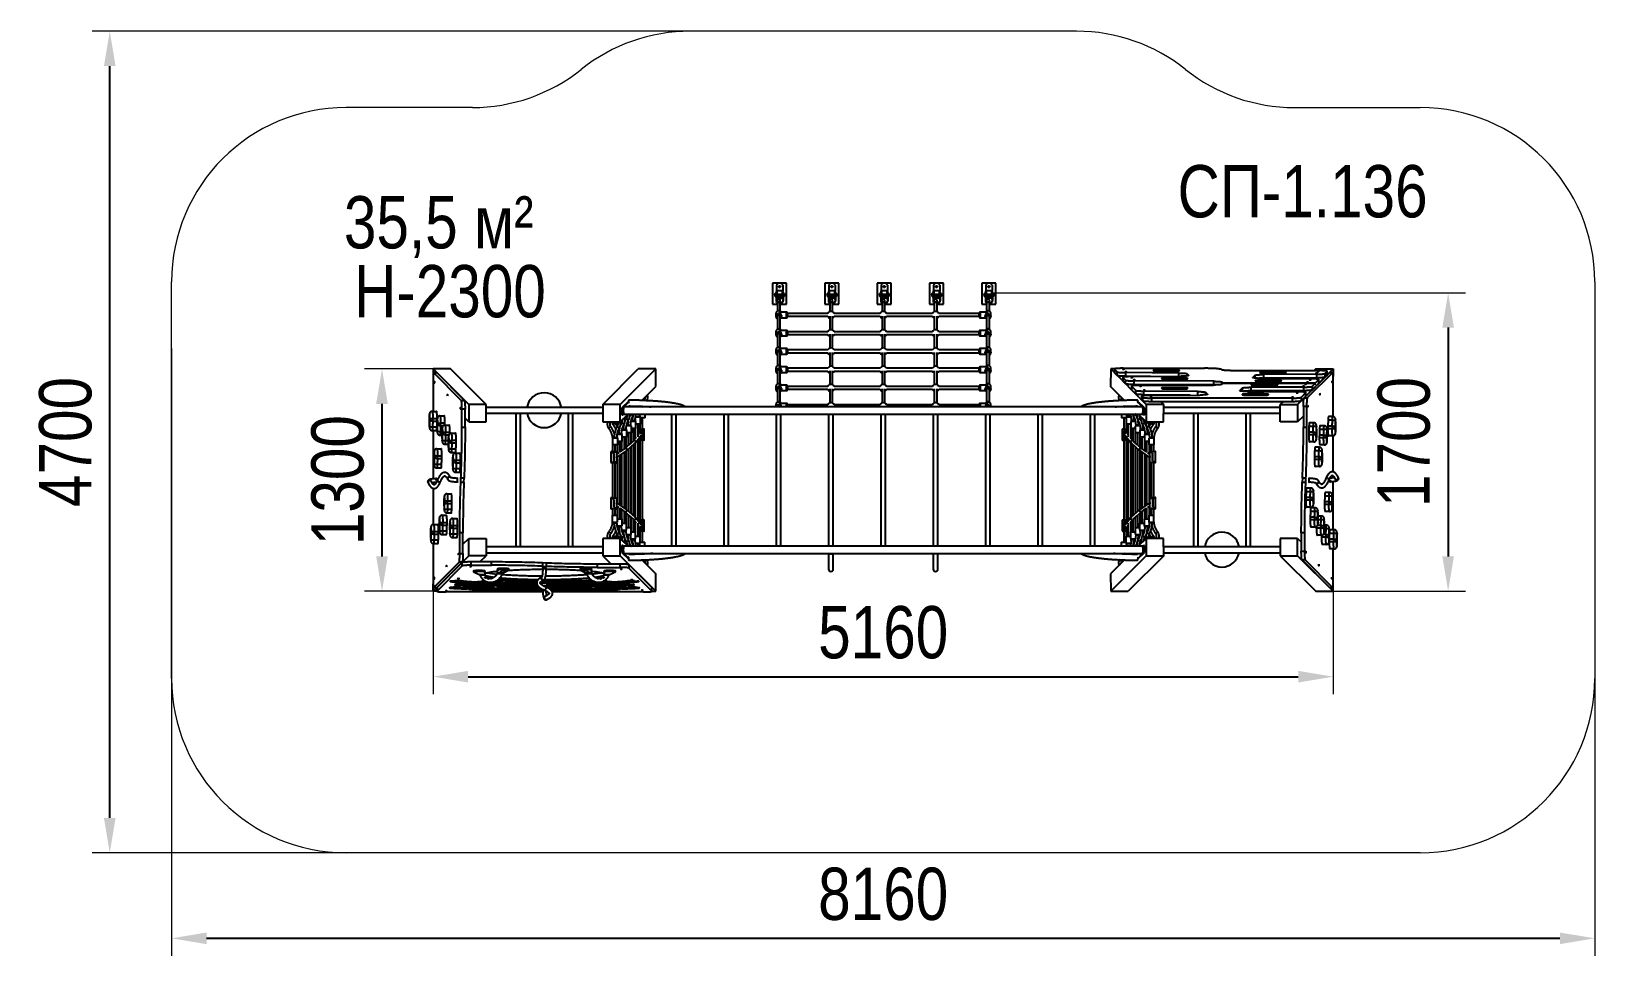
# Model space of a CAD drawing. Header units: millimetres. Extents: x -5052 to 3913, y -2721 to 2583.
import ezdxf

# ---------------------------------------------------------------- set-up
doc = ezdxf.new("R2010")
doc.units = ezdxf.units.MM
for name, color, linetype in [('DIKOM_АРТИКУЛ', 7, 'Continuous'), ('DIKOM_ЗОНА', 80, 'Continuous'), ('DIKOM_ОБЪЕКТ', 7, 'Continuous'), ('DIKOM_РАЗМЕР_ЗОНА', 7, 'Continuous'), ('DIKOM_РАЗМЕР_ОБЪЕКТА', 7, 'Continuous')]:
    doc.layers.add(name, color=color, linetype=linetype)
doc.styles.add('style1', font='arial.ttf', dxfattribs={"width": 0.8})
doc.dimstyles.new('1-50', dxfattribs={"dimtxt": 300, "dimasz": 200, "dimexe": 100, "dimexo": 0, "dimgap": 100, "dimtad": 1, "dimdec": 0, "dimtxsty": 'style1', "dimcen": 0, "dimclrd": 7, "dimclre": 7, "dimadec": 1, "dimazin": 2, "dimtfac": 1, "dimtdec": 0, "dimtmove": 0, "dimatfit": 3, "dimfxl": 0, "dimlwd": 25, "dimlwe": 18, "dimarcsym": 0})

msp = doc.modelspace()

# ---------------------------------------------------------------- texts
at = {"layer": 'DIKOM_АРТИКУЛ', "color": 7, "linetype": 'Continuous', "lineweight": 15, "insert": (1520.8, 1814.8), "char_height": 300, "width": 4145.586, "attachment_point": 1, "style": 'style1'}
msp.add_mtext('{\\fArial|b0|i0|c204|p34;СП}-1.{\\fArial|b0|i0|c204|p34;136}', dxfattribs=at)
at = {"layer": 'DIKOM_РАЗМЕР_ОБЪЕКТА', "char_height": 300, "width": 5885.531, "attachment_point": 1, "style": 'style1'}
for s, insert in [('{\\fArial|b0|i0|c204|p34;35,5 м}²', (-3259.3, 1636.7)), ('H-2300', (-3201, 1241.4))]:
    msp.add_mtext(s, dxfattribs=dict(at, insert=insert))

# ---------------------------------------------------------------- blocks, each defined once
blk = doc.blocks.new('*D0')
at = {"layer": 'Defpoints', "color": 0, "transparency": 16777216}
for p in [(-2746.9, 645), (-3040.9, -630.3), (-2746.9, -630.3)]:
    blk.add_point(p, dxfattribs=at)
at = {"layer": 'DIKOM_РАЗМЕР_ОБЪЕКТА', "color": 7, "lineweight": 18, "transparency": 16777216}
for p, q in [((-2746.9, 645), (-3140.9, 645)), ((-2746.9, -630.3), (-3140.9, -630.3))]:
    blk.add_line(p, q, dxfattribs=at)
at = {"layer": 'DIKOM_РАЗМЕР_ОБЪЕКТА', "color": 7, "lineweight": 25, "transparency": 16777216}
blk.add_line((-3040.9, 445), (-3040.9, -430.3), dxfattribs=at)
at = {"layer": 'DIKOM_РАЗМЕР_ОБЪЕКТА', "color": 7, "transparency": 16777216}
for points in [[(-3074.3, 445), (-3007.6, 445), (-3040.9, 645)], [(-3074.3, -430.3), (-3007.6, -430.3), (-3040.9, -630.3)]]:
    blk.add_solid(points, dxfattribs=at)
at = {"layer": 'DIKOM_РАЗМЕР_ОБЪЕКТА', "color": 0, "transparency": 16777216, "insert": (-3294.2, 7.4), "char_height": 300, "attachment_point": 5, "rotation": 90, "style": 'style1'}
blk.add_mtext('1300', dxfattribs=at)
blk = doc.blocks.new('*D1')
at = {"layer": 'Defpoints', "color": 0, "transparency": 16777216}
for p in [(-2746.9, -630.3), (2412.7, -630.3), (2412.7, -1120.2)]:
    blk.add_point(p, dxfattribs=at)
at = {"layer": 'DIKOM_РАЗМЕР_ОБЪЕКТА', "color": 7, "lineweight": 18, "transparency": 16777216}
for p, q in [((-2746.9, -630.3), (-2746.9, -1220.2)), ((2412.7, -630.3), (2412.7, -1220.2))]:
    blk.add_line(p, q, dxfattribs=at)
at = {"layer": 'DIKOM_РАЗМЕР_ОБЪЕКТА', "color": 7, "lineweight": 25, "transparency": 16777216}
blk.add_line((-2546.9, -1120.2), (2212.7, -1120.2), dxfattribs=at)
at = {"layer": 'DIKOM_РАЗМЕР_ОБЪЕКТА', "color": 7, "transparency": 16777216}
for points in [[(-2546.9, -1086.9), (-2546.9, -1153.6), (-2746.9, -1120.2)], [(2212.7, -1086.9), (2212.7, -1153.6), (2412.7, -1120.2)]]:
    blk.add_solid(points, dxfattribs=at)
at = {"layer": 'DIKOM_РАЗМЕР_ОБЪЕКТА', "color": 0, "transparency": 16777216, "insert": (-167.1, -867.1), "char_height": 300, "attachment_point": 5, "style": 'style1'}
blk.add_mtext('5160', dxfattribs=at)
blk = doc.blocks.new('*D2')
at = {"layer": 'Defpoints', "color": 0, "transparency": 16777216}
for p in [(455.8, 1082.7), (2412.7, -630.3), (3072.2, -630.3)]:
    blk.add_point(p, dxfattribs=at)
at = {"layer": 'DIKOM_РАЗМЕР_ОБЪЕКТА', "color": 7, "lineweight": 18, "transparency": 16777216}
for p, q in [((455.8, 1082.7), (3172.2, 1082.7)), ((2412.7, -630.3), (3172.2, -630.3))]:
    blk.add_line(p, q, dxfattribs=at)
at = {"layer": 'DIKOM_РАЗМЕР_ОБЪЕКТА', "color": 7, "lineweight": 25, "transparency": 16777216}
blk.add_line((3072.2, 882.7), (3072.2, -430.3), dxfattribs=at)
at = {"layer": 'DIKOM_РАЗМЕР_ОБЪЕКТА', "color": 7, "transparency": 16777216}
for points in [[(3038.9, 882.7), (3105.5, 882.7), (3072.2, 1082.7)], [(3038.9, -430.3), (3105.5, -430.3), (3072.2, -630.3)]]:
    blk.add_solid(points, dxfattribs=at)
at = {"layer": 'DIKOM_РАЗМЕР_ОБЪЕКТА', "color": 0, "transparency": 16777216, "insert": (2819, 226.2), "char_height": 300, "attachment_point": 5, "rotation": 90, "style": 'style1'}
blk.add_mtext('1700', dxfattribs=at)
blk = doc.blocks.new('*D3')
at = {"layer": 'Defpoints', "color": 0, "transparency": 16777216}
for p in [(-4246.9, 762), (3912.7, 255.5), (3912.7, -2621.2)]:
    blk.add_point(p, dxfattribs=at)
at = {"layer": 'DIKOM_РАЗМЕР_ЗОНА', "color": 7, "lineweight": 18, "transparency": 16777216}
for p, q in [((-4246.9, 762), (-4246.9, -2721.2)), ((3912.7, 255.5), (3912.7, -2721.2))]:
    blk.add_line(p, q, dxfattribs=at)
at = {"layer": 'DIKOM_РАЗМЕР_ЗОНА', "color": 7, "lineweight": 25, "transparency": 16777216}
blk.add_line((-4046.9, -2621.2), (3712.7, -2621.2), dxfattribs=at)
at = {"layer": 'DIKOM_РАЗМЕР_ЗОНА', "color": 7, "transparency": 16777216}
for points in [[(-4046.9, -2587.9), (-4046.9, -2654.6), (-4246.9, -2621.2)], [(3712.7, -2587.9), (3712.7, -2654.6), (3912.7, -2621.2)]]:
    blk.add_solid(points, dxfattribs=at)
at = {"layer": 'DIKOM_РАЗМЕР_ЗОНА', "color": 0, "transparency": 16777216, "insert": (-167.1, -2368.1), "char_height": 300, "attachment_point": 5, "style": 'style1'}
blk.add_mtext('8160', dxfattribs=at)
blk = doc.blocks.new('*D4')
at = {"layer": 'Defpoints', "color": 0, "transparency": 16777216}
for p in [(-4601.8, 2582.7), (147.2, 2582.7), (588.7, -2130.3)]:
    blk.add_point(p, dxfattribs=at)
at = {"layer": 'DIKOM_РАЗМЕР_ЗОНА', "color": 7, "lineweight": 18, "transparency": 16777216}
for p, q in [((147.2, 2582.7), (-4701.8, 2582.7)), ((588.7, -2130.3), (-4701.8, -2130.3))]:
    blk.add_line(p, q, dxfattribs=at)
at = {"layer": 'DIKOM_РАЗМЕР_ЗОНА', "color": 7, "lineweight": 25, "transparency": 16777216}
blk.add_line((-4601.8, -1930.3), (-4601.8, 2382.7), dxfattribs=at)
at = {"layer": 'DIKOM_РАЗМЕР_ЗОНА', "color": 7, "transparency": 16777216}
for points in [[(-4635.1, 2382.7), (-4568.5, 2382.7), (-4601.8, 2582.7)], [(-4635.1, -1930.3), (-4568.5, -1930.3), (-4601.8, -2130.3)]]:
    blk.add_solid(points, dxfattribs=at)
at = {"layer": 'DIKOM_РАЗМЕР_ЗОНА', "color": 0, "transparency": 16777216, "insert": (-4855, 226.2), "char_height": 300, "attachment_point": 5, "rotation": 90, "style": 'style1'}
blk.add_mtext('4700', dxfattribs=at)

# ---------------------------------------------------------------- dimensions: what is measured, and where the dimension line sits
at = {"layer": 'DIKOM_РАЗМЕР_ЗОНА'}
dim = msp.add_linear_dim(base=(-4601.8, 2582.7), p1=(588.7, -2130.3), p2=(147.2, 2582.7), angle=90, text='4700', dimstyle='1-50', dxfattribs=at)
dim.commit()
dim.dimension.update_dxf_attribs({"geometry": '*D4', "text_midpoint": (-4601.8, 226.2), "dimtype": 160})
dim = msp.add_linear_dim(base=(3912.7, -2621.2), p1=(-4246.9, 762), p2=(3912.7, 255.5), text='8160', dimstyle='1-50', dxfattribs=at)
dim.commit()
dim.dimension.update_dxf_attribs({"geometry": '*D3', "text_midpoint": (-167.1, -2621.2), "dimtype": 160})
at = {"layer": 'DIKOM_РАЗМЕР_ОБЪЕКТА'}
for base, p1, p2, text, picture, middle in [((3072.2, -630.3), (455.8, 1082.7), (2412.7, -630.3), '1700', '*D2', (3072.2, 226.2)), ((-3040.9, -630.3), (-2746.9, 645), (-2746.9, -630.3), '1300', '*D0', (-3040.9, 7.4))]:
    dim = msp.add_linear_dim(base=base, p1=p1, p2=p2, angle=90, text=text, dimstyle='1-50', dxfattribs=at)
    dim.commit()
    dim.dimension.update_dxf_attribs({"geometry": picture, "text_midpoint": middle, "dimtype": 160})
dim = msp.add_linear_dim(base=(2412.7, -1120.2), p1=(-2746.9, -630.3), p2=(2412.7, -630.3), text='5160', dimstyle='1-50', dxfattribs=at)
dim.commit()
dim.dimension.update_dxf_attribs({"geometry": '*D1', "text_midpoint": (-167.1, -1120.2), "dimtype": 160})

# ---------------------------------------------------------------- linework, layer by layer
at = {"layer": 'DIKOM_ЗОНА', "color": 3, "lineweight": 15}
for p, q in [((942.1, 2582.7), (-1273.9, 2582.7)), ((-2522.6, 2145), (-3246.9, 2145)), ((2190.7, 2145), (2912.7, 2145)), ((-4246.9, -1130.3), (-4246.9, 1145)), ((3912.7, 1145), (3912.7, -1130.3)), ((2912.7, -2130.3), (-3246.9, -2130.3))]:
    msp.add_line(p, q, dxfattribs=at)
for centre, start, end in [((-1273.9, 1582.7), 90, 128.63285), ((942.1, 1582.7), 51.36715, 90), ((-2522.6, 3145), 270, 308.63285), ((2190.7, 3145), 231.36715, 270), ((-3246.9, 1145), 90, 180), ((2912.7, 1145), 0, 90), ((-3246.9, -1130.3), 180, 270), ((2912.7, -1130.3), 270, 0)]:
    msp.add_arc(centre, 1000, start, end, dxfattribs=at)
at = {"layer": 'DIKOM_ОБЪЕКТ'}
for p, q in [((-800.9, 1137.4), (-800.9, 1017.4)), ((-720.9, 1137.4), (-800.9, 1137.4)), ((-778.9, 1126.1), (-778.9, 1101.4)), ((-778.9, 1090.4), (-778.9, 1093.4)), ((-778.5, 1092.7), (-778.5, 1090)), ((-743.4, 1090), (-743.4, 1092.7)), ((-742.9, 1126.1), (-742.9, 1101.4)), ((-742.9, 1093.4), (-742.9, 1090.4)), ((-720.9, 1017.4), (-720.9, 1137.4)), ((-500.9, 1137.4), (-500.9, 1017.4)), ((-420.9, 1137.4), (-500.9, 1137.4)), ((-478.9, 1126.1), (-478.9, 1101.4)), ((-478.9, 1090.4), (-478.9, 1093.4)), ((-478.5, 1092.7), (-478.5, 1090)), ((-443.4, 1090), (-443.4, 1092.7)), ((-442.9, 1126.1), (-442.9, 1101.4)), ((-442.9, 1093.4), (-442.9, 1090.4)), ((-420.9, 1017.4), (-420.9, 1137.4)), ((-200.9, 1137.4), (-200.9, 1017.4)), ((-120.9, 1137.4), (-200.9, 1137.4)), ((-178.9, 1126.1), (-178.9, 1101.4)), ((-178.9, 1090.4), (-178.9, 1093.4)), ((-178.5, 1092.7), (-178.5, 1090)), ((-143.4, 1090), (-143.4, 1092.7)), ((-142.9, 1126.1), (-142.9, 1101.4)), ((-142.9, 1093.4), (-142.9, 1090.4)), ((-120.9, 1017.4), (-120.9, 1137.4)), ((99.1, 1137.4), (99.1, 1017.4)), ((179.1, 1137.4), (99.1, 1137.4)), ((121.1, 1126.1), (121.1, 1101.4)), ((121.1, 1090.4), (121.1, 1093.4)), ((121.5, 1092.7), (121.5, 1090)), ((156.6, 1090), (156.6, 1092.7)), ((157.1, 1126.1), (157.1, 1101.4)), ((157.1, 1093.4), (157.1, 1090.4)), ((179.1, 1017.4), (179.1, 1137.4)), ((399.1, 1137.4), (399.1, 1017.4)), ((479.1, 1137.4), (399.1, 1137.4)), ((421.1, 1126.1), (421.1, 1101.4)), ((421.1, 1090.4), (421.1, 1093.4)), ((421.5, 1092.7), (421.5, 1090)), ((456.6, 1090), (456.6, 1092.7)), ((457.1, 1126.1), (457.1, 1101.4)), ((457.1, 1093.4), (457.1, 1090.4)), ((479.1, 1017.4), (479.1, 1137.4)), ((-800.9, 1017.4), (-773.9, 1017.4)), ((-788.4, 1071.9), (-788.4, 1068.1)), ((-783, 1066.1), (-783, 1062.3)), ((-780.9, 1052.3), (-780.9, 1039.7)), ((-780.9, 1039.4), (-780.9, 1039.7)), ((-778.9, 1028.7), (-778.9, 1032.7)), ((-776.8, 1074.4), (-776.9, 1073)), ((-773.9, 1039), (-773.9, 1021.6)), ((-773.9, 1021.6), (-773.9, 977.2)), ((-753.9, 1066.4), (-765.9, 1066.4)), ((-765.9, 1066.3), (-765.9, 1066.4)), ((-765.9, 1066.3), (-765.9, 1053.8)), ((-753.9, 1066.3), (-765.9, 1066.3)), ((-765.9, 1051.2), (-765.9, 1053.8)), ((-765.9, 1053.8), (-753.9, 1053.8)), ((-753.9, 1051.2), (-765.9, 1051.2)), ((-757.9, 1021.6), (-757.9, 1039)), ((-757.9, 1026.8), (-753.9, 1026.8)), ((-757.9, 1025.5), (-753.9, 1025.5)), ((-757.9, 977.2), (-757.9, 1021.6)), ((-757.9, 1017.4), (-720.9, 1017.4)), ((-753.9, 1066.3), (-753.9, 1066.4)), ((-753.9, 1066.3), (-753.9, 1053.8)), ((-753.9, 1051.2), (-753.9, 1053.8)), ((-753.9, 1025.5), (-753.9, 1026.8)), ((-744.1, 1074.3), (-744.8, 1073.8)), ((-742.9, 1028.7), (-742.9, 1030.1)), ((-738.9, 1039.7), (-738.9, 1052.3)), ((-738.9, 1040), (-738.9, 1039.7)), ((-737.8, 1066.1), (-737.8, 1062.3)), ((-732.4, 1068.1), (-732.4, 1071.9)), ((-500.9, 1017.4), (-473.9, 1017.4)), ((-488.4, 1071.9), (-488.4, 1068.1)), ((-483, 1066.1), (-483, 1062.3)), ((-480.9, 1052.3), (-480.9, 1039.7)), ((-480.9, 1039.4), (-480.9, 1039.7)), ((-478.9, 1028.7), (-478.9, 1032.7)), ((-476.8, 1074.4), (-476.9, 1073)), ((-473.9, 1039), (-473.9, 1021.6)), ((-473.9, 1021.6), (-473.9, 973.6)), ((-453.9, 1066.4), (-465.9, 1066.4)), ((-465.9, 1066.3), (-465.9, 1066.4)), ((-465.9, 1066.3), (-465.9, 1053.8)), ((-453.9, 1066.3), (-465.9, 1066.3)), ((-465.9, 1051.2), (-465.9, 1053.8)), ((-465.9, 1053.8), (-453.9, 1053.8)), ((-453.9, 1051.2), (-465.9, 1051.2)), ((-457.9, 1021.6), (-457.9, 1039)), ((-457.9, 1026.8), (-453.9, 1026.8)), ((-457.9, 1025.5), (-453.9, 1025.5)), ((-457.9, 973.6), (-457.9, 1021.6)), ((-457.9, 1017.4), (-420.9, 1017.4)), ((-453.9, 1066.3), (-453.9, 1066.4)), ((-453.9, 1066.3), (-453.9, 1053.8)), ((-453.9, 1051.2), (-453.9, 1053.8)), ((-453.9, 1025.5), (-453.9, 1026.8)), ((-444.1, 1074.3), (-444.8, 1073.8)), ((-442.9, 1028.7), (-442.9, 1030.1)), ((-438.9, 1039.7), (-438.9, 1052.3)), ((-438.9, 1040), (-438.9, 1039.7)), ((-437.8, 1066.1), (-437.8, 1062.3)), ((-432.4, 1068.1), (-432.4, 1071.9)), ((-200.9, 1017.4), (-173.9, 1017.4)), ((-188.4, 1071.9), (-188.4, 1068.1)), ((-183, 1066.1), (-183, 1062.3)), ((-180.9, 1052.3), (-180.9, 1039.7)), ((-180.9, 1039.4), (-180.9, 1039.7)), ((-178.9, 1028.7), (-178.9, 1032.7)), ((-176.8, 1074.4), (-176.9, 1073)), ((-173.9, 1039), (-173.9, 1021.6)), ((-173.9, 1021.6), (-173.9, 973.6)), ((-153.9, 1066.4), (-165.9, 1066.4)), ((-165.9, 1066.3), (-165.9, 1066.4)), ((-165.9, 1066.3), (-165.9, 1053.8)), ((-153.9, 1066.3), (-165.9, 1066.3)), ((-165.9, 1051.2), (-165.9, 1053.8)), ((-165.9, 1053.8), (-153.9, 1053.8)), ((-153.9, 1051.2), (-165.9, 1051.2)), ((-157.9, 1021.6), (-157.9, 1039)), ((-157.9, 1026.8), (-153.9, 1026.8)), ((-157.9, 1025.5), (-153.9, 1025.5)), ((-157.9, 973.6), (-157.9, 1021.6)), ((-157.9, 1017.4), (-120.9, 1017.4)), ((-153.9, 1066.3), (-153.9, 1066.4)), ((-153.9, 1066.3), (-153.9, 1053.8)), ((-153.9, 1051.2), (-153.9, 1053.8)), ((-153.9, 1025.5), (-153.9, 1026.8)), ((-144.1, 1074.3), (-144.8, 1073.8)), ((-142.9, 1028.7), (-142.9, 1030.1)), ((-138.9, 1039.7), (-138.9, 1052.3)), ((-138.9, 1040), (-138.9, 1039.7)), ((-137.8, 1066.1), (-137.8, 1062.3)), ((-132.4, 1068.1), (-132.4, 1071.9)), ((99.1, 1017.4), (126.1, 1017.4)), ((111.6, 1071.9), (111.6, 1068.1)), ((117, 1066.1), (117, 1062.3)), ((119.1, 1052.3), (119.1, 1039.7)), ((119.1, 1039.4), (119.1, 1039.7)), ((121.1, 1028.7), (121.1, 1032.7)), ((123.2, 1074.4), (123.1, 1073)), ((126.1, 1039), (126.1, 1021.6)), ((126.1, 1021.6), (126.1, 973.6)), ((146.1, 1066.4), (134.1, 1066.4)), ((134.1, 1066.3), (134.1, 1066.4)), ((134.1, 1066.3), (134.1, 1053.8)), ((146.1, 1066.3), (134.1, 1066.3)), ((134.1, 1051.2), (134.1, 1053.8)), ((134.1, 1053.8), (146.1, 1053.8)), ((146.1, 1051.2), (134.1, 1051.2)), ((142.1, 1021.6), (142.1, 1039)), ((142.1, 1026.8), (146.1, 1026.8)), ((142.1, 1025.5), (146.1, 1025.5)), ((142.1, 973.6), (142.1, 1021.6)), ((142.1, 1017.4), (179.1, 1017.4)), ((146.1, 1066.3), (146.1, 1066.4)), ((146.1, 1066.3), (146.1, 1053.8)), ((146.1, 1051.2), (146.1, 1053.8)), ((146.1, 1025.5), (146.1, 1026.8)), ((155.9, 1074.3), (155.2, 1073.8)), ((157.1, 1028.7), (157.1, 1030.1)), ((161.1, 1039.7), (161.1, 1052.3)), ((161.1, 1040), (161.1, 1039.7)), ((162.2, 1066.1), (162.2, 1062.3)), ((167.6, 1068.1), (167.6, 1071.9)), ((399.1, 1017.4), (426.1, 1017.4)), ((411.6, 1071.9), (411.6, 1068.1)), ((417, 1066.1), (417, 1062.3)), ((419.1, 1052.3), (419.1, 1039.7)), ((419.1, 1039.4), (419.1, 1039.7)), ((421.1, 1028.7), (421.1, 1032.7)), ((423.2, 1074.4), (423.1, 1073)), ((426.1, 1039), (426.1, 1021.6)), ((426.1, 1021.6), (426.1, 977.2)), ((446.1, 1066.4), (434.1, 1066.4)), ((434.1, 1066.3), (434.1, 1066.4)), ((434.1, 1066.3), (434.1, 1053.8)), ((446.1, 1066.3), (434.1, 1066.3)), ((434.1, 1051.2), (434.1, 1053.8)), ((434.1, 1053.8), (446.1, 1053.8)), ((446.1, 1051.2), (434.1, 1051.2)), ((442.1, 1021.6), (442.1, 1039)), ((442.1, 1026.8), (446.1, 1026.8)), ((442.1, 1025.5), (446.1, 1025.5)), ((442.1, 977.2), (442.1, 1021.6)), ((442.1, 1017.4), (479.1, 1017.4)), ((446.1, 1066.3), (446.1, 1066.4)), ((446.1, 1066.3), (446.1, 1053.8)), ((446.1, 1051.2), (446.1, 1053.8)), ((446.1, 1025.5), (446.1, 1026.8)), ((455.9, 1074.3), (455.2, 1073.8)), ((457.1, 1028.7), (457.1, 1030.1)), ((461.1, 1039.7), (461.1, 1052.3)), ((461.1, 1040), (461.1, 1039.7)), ((462.2, 1066.1), (462.2, 1062.3)), ((467.6, 1068.1), (467.6, 1071.9)), ((-781.9, 964.3), (-781.9, 964)), ((-781.9, 964), (-781.9, 946.6)), ((-773.9, 944.8), (-773.9, 872.6)), ((-720.9, 971.3), (-760.4, 971.3)), ((-757.9, 872.6), (-757.9, 944.8)), ((-751.9, 939.3), (-720.9, 939.3)), ((-749.9, 946.6), (-749.9, 949.7)), ((-749.9, 946.7), (-749.9, 946.6)), ((-720.9, 939.3), (-720.9, 971.3)), ((-715.9, 966.3), (-715.9, 944.3)), ((-484.3, 963.3), (-715.9, 963.3)), ((-715.9, 947.3), (-484.3, 947.3)), ((-473.9, 948.9), (-473.9, 869)), ((-457.9, 869), (-457.9, 948.9)), ((-184.3, 963.3), (-447.6, 963.3)), ((-447.6, 947.3), (-184.3, 947.3)), ((-173.9, 948.9), (-173.9, 869)), ((-157.9, 869), (-157.9, 948.9)), ((115.7, 963.3), (-147.6, 963.3)), ((-147.6, 947.3), (115.7, 947.3)), ((126.1, 948.9), (126.1, 869)), ((142.1, 869), (142.1, 948.9)), ((384.1, 963.3), (152.4, 963.3)), ((152.4, 947.3), (384.1, 947.3)), ((384.1, 944.3), (384.1, 966.3)), ((428.5, 971.3), (389.1, 971.3)), ((389.1, 971.3), (389.1, 939.3)), ((389.1, 939.3), (420, 939.3)), ((418.1, 949.7), (418.1, 946.6)), ((418.1, 946.4), (418.1, 946.6)), ((426.1, 944.8), (426.1, 872.6)), ((442.1, 872.6), (442.1, 944.8)), ((450.1, 946.6), (450.1, 964)), ((-781.9, 859.7), (-781.9, 859.3)), ((-781.9, 859.3), (-781.9, 841.9)), ((-773.9, 840.2), (-773.9, 767.9)), ((-720.9, 866.6), (-760.4, 866.6)), ((-757.9, 767.9), (-757.9, 840.2)), ((-751.9, 834.6), (-720.9, 834.6)), ((-749.9, 841.9), (-749.9, 845)), ((-749.9, 842.1), (-749.9, 841.9)), ((-720.9, 834.6), (-720.9, 866.6)), ((-715.9, 861.6), (-715.9, 839.6)), ((-484.3, 858.6), (-715.9, 858.6)), ((-715.9, 842.6), (-484.3, 842.6)), ((-473.9, 844.2), (-473.9, 764.3)), ((-457.9, 764.3), (-457.9, 844.2)), ((-184.3, 858.6), (-447.6, 858.6)), ((-447.6, 842.6), (-184.3, 842.6)), ((-173.9, 844.2), (-173.9, 764.3)), ((-157.9, 764.3), (-157.9, 844.2)), ((115.7, 858.6), (-147.6, 858.6)), ((-147.6, 842.6), (115.7, 842.6)), ((126.1, 844.2), (126.1, 764.3)), ((142.1, 764.3), (142.1, 844.2)), ((384.1, 858.6), (152.4, 858.6)), ((152.4, 842.6), (384.1, 842.6)), ((384.1, 839.6), (384.1, 861.6)), ((428.5, 866.6), (389.1, 866.6)), ((389.1, 866.6), (389.1, 834.6)), ((389.1, 834.6), (420, 834.6)), ((418.1, 845), (418.1, 841.9)), ((418.1, 841.7), (418.1, 841.9)), ((426.1, 840.2), (426.1, 767.9)), ((442.1, 767.9), (442.1, 840.2)), ((450.1, 841.9), (450.1, 859.3)), ((-781.9, 755), (-781.9, 754.7)), ((-781.9, 754.7), (-781.9, 737.2)), ((-773.9, 735.5), (-773.9, 663.3)), ((-720.9, 762), (-760.4, 762)), ((-757.9, 663.3), (-757.9, 735.5)), ((-751.9, 730), (-720.9, 730)), ((-749.9, 737.2), (-749.9, 740.4)), ((-749.9, 737.4), (-749.9, 737.2)), ((-720.9, 730), (-720.9, 762)), ((-715.9, 757), (-715.9, 735)), ((-484.3, 754), (-715.9, 754)), ((-715.9, 738), (-484.3, 738)), ((-473.9, 739.6), (-473.9, 659.6)), ((-457.9, 659.6), (-457.9, 739.6)), ((-184.3, 754), (-447.6, 754)), ((-447.6, 738), (-184.3, 738)), ((-173.9, 739.6), (-173.9, 659.6)), ((-157.9, 659.6), (-157.9, 739.6)), ((115.7, 754), (-147.6, 754)), ((-147.6, 738), (115.7, 738)), ((126.1, 739.6), (126.1, 659.6)), ((142.1, 659.6), (142.1, 739.6)), ((384.1, 754), (152.4, 754)), ((152.4, 738), (384.1, 738)), ((384.1, 735), (384.1, 757)), ((428.5, 762), (389.1, 762)), ((389.1, 762), (389.1, 730)), ((389.1, 730), (420, 730)), ((418.1, 740.4), (418.1, 737.2)), ((418.1, 737.1), (418.1, 737.2)), ((426.1, 735.5), (426.1, 663.3)), ((442.1, 663.3), (442.1, 735.5)), ((450.1, 737.2), (450.1, 754.7)), ((-2746.9, 645), (-2747.2, 601.6)), ((-2542.9, 441), (-2746.9, 645)), ((-2647.3, 645), (-2746.9, 645)), ((-2443.2, 441), (-2647.3, 645)), ((-1775.3, 441), (-1571.3, 645)), ((-1675.7, 441), (-1471.6, 645)), ((-1471.6, 645), (-1571.3, 645)), ((-1470.9, 545.4), (-1471.6, 645)), ((-781.9, 650.4), (-781.9, 650)), ((-781.9, 650), (-781.9, 632.6)), ((-773.9, 630.9), (-773.9, 558.6)), ((-720.9, 657.3), (-760.4, 657.3)), ((-757.9, 558.6), (-757.9, 630.9)), ((-749.9, 632.6), (-749.9, 635.7)), ((-749.9, 632.8), (-749.9, 632.6)), ((-720.9, 625.3), (-720.9, 657.3)), ((-715.9, 652.3), (-715.9, 630.3)), ((-484.3, 649.3), (-715.9, 649.3)), ((-715.9, 633.3), (-484.3, 633.3)), ((-473.9, 634.9), (-473.9, 555)), ((-457.9, 555), (-457.9, 634.9)), ((-184.3, 649.3), (-447.6, 649.3)), ((-447.6, 633.3), (-184.3, 633.3)), ((-173.9, 634.9), (-173.9, 555)), ((-157.9, 555), (-157.9, 634.9)), ((115.7, 649.3), (-147.6, 649.3)), ((-147.6, 633.3), (115.7, 633.3)), ((126.1, 634.9), (126.1, 555)), ((142.1, 555), (142.1, 634.9)), ((384.1, 649.3), (152.4, 649.3)), ((152.4, 633.3), (384.1, 633.3)), ((384.1, 630.3), (384.1, 652.3)), ((428.5, 657.3), (389.1, 657.3)), ((389.1, 657.3), (389.1, 625.3)), ((418.1, 635.7), (418.1, 632.6)), ((418.1, 632.4), (418.1, 632.6)), ((426.1, 630.9), (426.1, 558.6)), ((442.1, 558.6), (442.1, 630.9)), ((450.1, 632.6), (450.1, 650)), ((1137.4, 645), (1136.7, 545.4)), ((1341.5, 441), (1137.4, 645)), ((1159, 645), (1137.4, 645)), ((1158.8, 644.7), (1158.8, 623.8)), ((1175.4, 627.9), (1159, 644.3)), ((1159, 644.3), (1159, 623.4)), ((1175.4, 607), (1175.4, 627.9)), ((1208.8, 649.1), (1675.1, 649.1)), ((1381.3, 635.9), (1383, 634.2)), ((1409.7, 631.8), (1409.7, 638.7)), ((1504, 631.8), (1504, 638.7)), ((1530.7, 634.2), (1532.4, 635.9)), ((1825.1, 636), (2328.2, 636)), ((2020.7, 620.6), (2020.7, 627.6)), ((2114.9, 620.6), (2114.9, 627.6)), ((2412.7, 645), (2208.7, 441)), ((2313.1, 645), (2304.1, 636)), ((2313.1, 645), (2412.7, 645)), ((2378, 631.3), (2365.7, 618.9)), ((2378, 610.3), (2378, 631.3)), ((2378.2, 610.7), (2378.2, 631.6)), ((2412.7, 645), (2413, 601.6)), ((-2748, 573.5), (-2748, 402.1)), ((-2725.7, 623.5), (-2743.6, 623.5)), ((-2586.5, 464.9), (-2743.2, 623.4)), ((-2725.3, 623.4), (-2743.2, 623.4)), ((-2568.5, 464.9), (-2725.3, 623.4)), ((-1551.5, 464.8), (-1470.9, 545.4)), ((-781.9, 545.7), (-781.9, 545.4)), ((-781.9, 545.4), (-781.9, 527.9)), ((-720.9, 552.7), (-760.4, 552.7)), ((-751.9, 625.3), (-720.9, 625.3)), ((-720.9, 520.7), (-720.9, 552.7)), ((-715.9, 547.7), (-715.9, 525.7)), ((-484.3, 544.7), (-715.9, 544.7)), ((-184.3, 544.7), (-447.6, 544.7)), ((115.7, 544.7), (-147.6, 544.7)), ((384.1, 544.7), (152.4, 544.7)), ((384.1, 525.7), (384.1, 547.7)), ((389.1, 625.3), (420, 625.3)), ((428.5, 552.7), (389.1, 552.7)), ((389.1, 552.7), (389.1, 520.7)), ((450.1, 527.9), (450.1, 545.4)), ((1217.3, 464.8), (1136.7, 545.4)), ((1159, 623.4), (1158.8, 623.8)), ((1175.4, 607), (1159, 623.4)), ((1206.6, 596.9), (1206.6, 576)), ((1206.8, 575.6), (1206.6, 576)), ((1222.6, 580.8), (1206.8, 596.6)), ((1206.8, 596.6), (1206.8, 575.6)), ((1222.6, 559.8), (1206.8, 575.6)), ((1528.9, 622), (1221.6, 624)), ((1221.6, 624), (1221.6, 603)), ((1364.8, 602.1), (1221.6, 603)), ((1222.6, 559.8), (1222.6, 580.8)), ((1252.3, 601.3), (1539.4, 603.5)), ((1256.8, 546.8), (1256.8, 525.8)), ((1281, 522.4), (1257, 546.4)), ((1257, 546.4), (1257, 525.5)), ((1728.1, 574.4), (1269.4, 576.8)), ((1269.4, 576.8), (1269.4, 555.9)), ((1728.1, 553.4), (1269.4, 555.9)), ((1280.6, 601.5), (1279.4, 602.7)), ((1304.3, 551.1), (1727.6, 553)), ((1330.8, 551.2), (1326.5, 555.6)), ((1428.4, 590), (1430.1, 588.2)), ((1456.9, 585.9), (1456.9, 592.8)), ((1528.9, 603.4), (1528.9, 622)), ((1551.1, 585.9), (1551.1, 592.8)), ((1584.9, 608.2), (1575.1, 618)), ((1575.1, 618), (1575.1, 605.2)), ((1577.9, 588.2), (1579.5, 590)), ((1584.9, 607.4), (1584.9, 608.2)), ((1728.1, 553.4), (1728.1, 574.4)), ((1775.1, 563.7), (1775.1, 570)), ((2310.4, 563.7), (1775.1, 563.7)), ((1775.1, 563.6), (1775.1, 563.7)), ((1775.1, 557.3), (1775.1, 563.6)), ((1775.1, 563.6), (2310.4, 563.6)), ((2244.9, 541.3), (1940.3, 540)), ((1940.3, 540), (1940.3, 519)), ((1943.7, 553.8), (1945.4, 552.1)), ((1966.3, 609.2), (1952.8, 595.7)), ((1952.8, 595.7), (1952.8, 595)), ((1965.9, 577.1), (1967.5, 575.4)), ((1966.3, 592.3), (1966.3, 609.2)), ((1972.1, 549.7), (1972.1, 556.7)), ((1992.3, 624.8), (1993.9, 623)), ((1994.3, 573), (1994.3, 579.9)), ((1998.3, 591), (2285.4, 588.8)), ((2319.1, 614.9), (2012.9, 613.2)), ((2012.9, 613.2), (2012.9, 592.3)), ((2319.1, 594), (2012.9, 592.3)), ((2066.4, 549.7), (2066.4, 556.7)), ((2088.5, 573), (2088.5, 579.9)), ((2093.1, 552.1), (2094.8, 553.8)), ((2115.3, 575.4), (2116.9, 577.1)), ((2141.7, 623), (2143.3, 624.8)), ((2244.9, 520.4), (2244.9, 541.3)), ((2391.1, 623.4), (2246.5, 478.8)), ((2261.8, 593.7), (2257.1, 589)), ((2409.1, 623.4), (2264.5, 478.8)), ((2310.4, 563.6), (2292.1, 545.3)), ((2330.9, 563.2), (2292.1, 524.4)), ((2292.1, 545.3), (2292.1, 524.4)), ((2330.9, 584.1), (2310.4, 563.7)), ((2310.4, 553.7), (2310.4, 563.7)), ((2310.4, 553.7), (2310.4, 563.6)), ((2310.4, 553.7), (2310.4, 553.7)), ((2310.4, 553.7), (2310.4, 553.7)), ((2319.1, 594), (2319.1, 614.9)), ((2330.9, 563.2), (2330.9, 584.1)), ((2331.1, 563.6), (2330.9, 563.2)), ((2331.1, 563.6), (2331.1, 584.5)), ((2365.7, 618.9), (2365.7, 598)), ((2378, 610.3), (2365.7, 598)), ((2378.2, 610.7), (2378, 610.3)), ((2391.1, 623.4), (2391.5, 623.6)), ((2409.1, 623.4), (2391.1, 623.4)), ((2409.4, 623.6), (2391.5, 623.6)), ((2413.8, 371.3), (2413.8, 573.6)), ((-2586.5, 464.9), (-2568.5, 464.9)), ((-1625.9, 461), (-1665, 421.6)), ((-1626.2, 456.7), (-1654.3, 428.4)), ((-773.9, 526.2), (-773.9, 454)), ((-757.9, 454), (-757.9, 526.2)), ((-751.9, 520.7), (-720.9, 520.7)), ((-749.9, 527.9), (-749.9, 531.1)), ((-749.9, 528.1), (-749.9, 527.9)), ((-715.9, 528.7), (-484.3, 528.7)), ((-473.9, 530.3), (-473.9, 450.3)), ((-457.9, 450.3), (-457.9, 530.3)), ((-447.6, 528.7), (-184.3, 528.7)), ((-173.9, 530.3), (-173.9, 450.3)), ((-157.9, 450.3), (-157.9, 530.3)), ((-147.6, 528.7), (115.7, 528.7)), ((126.1, 530.3), (126.1, 450.3)), ((142.1, 450.3), (142.1, 530.3)), ((152.4, 528.7), (384.1, 528.7)), ((389.1, 520.7), (420, 520.7)), ((418.1, 531.1), (418.1, 527.9)), ((418.1, 527.8), (418.1, 527.9)), ((426.1, 526.2), (426.1, 454)), ((442.1, 454), (442.1, 526.2)), ((1281, 501.5), (1257, 525.5)), ((1281, 501.5), (1281, 522.4)), ((1330.8, 421.6), (1291.7, 461)), ((1320.1, 428.4), (1292, 456.7)), ((1314.7, 488.8), (1314.7, 467.9)), ((1314.9, 467.5), (1314.7, 467.9)), ((1321.1, 482.2), (1314.9, 488.4)), ((1314.9, 488.4), (1314.9, 467.5)), ((1321.1, 461.3), (1314.9, 467.5)), ((1321.1, 461.3), (1321.1, 482.2)), ((1637.3, 515.4), (1325.3, 518.4)), ((1325.3, 518.4), (1325.3, 497.5)), ((1593.8, 494.9), (1325.3, 497.5)), ((1360.4, 493.2), (1647.6, 495.3)), ((2179.2, 478.2), (1371, 478.2)), ((1371, 478.2), (1371, 457.3)), ((2179.2, 457.3), (1371, 457.3)), ((1388.7, 493.4), (1385.1, 496.9)), ((1441.1, 441), (1424.7, 457.3)), ((1428.4, 534.8), (1430.1, 533.1)), ((1456.9, 530.7), (1456.9, 537.6)), ((1551.1, 530.7), (1551.1, 537.6)), ((1577.9, 533.1), (1579.5, 534.8)), ((1637.3, 495.3), (1637.3, 515.4)), ((1693, 500.1), (1681.6, 511.5)), ((1681.6, 511.5), (1681.6, 496.9)), ((1693, 499.3), (1693, 500.1)), ((1893, 536), (1877.7, 520.7)), ((1877.7, 520.7), (1877.7, 519.9)), ((1892, 498.8), (1893.6, 497)), ((1893, 517.1), (1893, 536)), ((1920.4, 494.6), (1920.4, 501.6)), ((1924.2, 515.9), (2209.9, 514.3)), ((2244.9, 520.4), (1940.3, 519)), ((2014.7, 494.6), (2014.7, 501.6)), ((2041.4, 497), (2043.1, 498.8)), ((2125.4, 457.3), (2109, 441)), ((2179.2, 457.3), (2179.2, 478.2)), ((2188.2, 520.2), (2182.5, 514.4)), ((2256.3, 509.5), (2229, 482.2)), ((2256.3, 488.6), (2229, 461.3)), ((2229, 482.2), (2229, 461.3)), ((2246.5, 478.8), (2264.5, 478.8)), ((2256.3, 488.6), (2256.3, 509.5)), ((2256.5, 489), (2256.5, 509.9)), ((-2753, 402.1), (-2753.4, 402.1)), ((-2752.9, 402.1), (-2728, 402.1)), ((-2749.4, 361.2), (-2724.4, 361.2)), ((-2724.4, 360.7), (-2724.4, 361.2)), ((-2708.5, 376), (-2708.9, 376)), ((-2708.4, 376), (-2683.5, 376)), ((-2564.5, 415.1), (-2582.5, 415.1)), ((-2582.5, 310.4), (-2582.5, 415.1)), ((-2564.5, 310.4), (-2564.5, 415.1)), ((-2543.6, 341.3), (-2564.5, 362.3)), ((-2542.9, 441), (-2543.6, 341.3)), ((-2443.2, 441), (-2542.9, 441)), ((-2444, 341.3), (-2443.2, 441)), ((-2443.6, 390.9), (-2245.8, 390.9)), ((-1775.2, 423.9), (-2443.4, 423.9)), ((-2272.7, 390.9), (-2272.7, -376.1)), ((-2245.8, 390.9), (-1945.8, 390.9)), ((-2245.8, -376.1), (-2245.8, 390.9)), ((-1972.7, 390.9), (-1972.7, -376.1)), ((-1945.8, 390.9), (-1774.9, 390.9)), ((-1945.8, -376.1), (-1945.8, 390.9)), ((-1675.7, 441), (-1775.3, 441)), ((-1775.3, 441), (-1774.5, 341.3)), ((-1674.9, 341.3), (-1675.7, 441)), ((-1674.9, 341.3), (-1629.9, 386.4)), ((-1661.5, 416.2), (-1665.4, 416.2)), ((-1665.4, 416.2), (-1665.2, 386.3)), ((-1661.2, 386.3), (-1665.2, 386.3)), ((-1661.1, 421.6), (-1665, 421.6)), ((-1664.8, 381.7), (-1660.8, 381.7)), ((-1661.5, 416.2), (-1661.2, 386.3)), ((-1656, 426.7), (-1661.1, 421.6)), ((-1660.8, 381.8), (-1655.7, 386.9)), ((1321.1, 428.4), (-1655.3, 428.4)), ((-1655.3, 386.4), (-1353.6, 386.4)), ((-1618.7, 429.2), (-1618.7, 432.7)), ((-1618.7, 428.4), (-1618.7, 429.2)), ((-1603.5, 367.5), (-1604.3, 370.2)), ((-1587.9, 428.4), (-1584.2, 432.1)), ((-1558.7, 369.1), (-1587.2, 369.1)), ((-1586.9, 429.4), (-1586.5, 428.4)), ((-1578.6, 372.5), (-1562.6, 372.5)), ((-1564.3, 431.5), (-1565.8, 428.4)), ((-1562.6, 369.1), (-1562.6, 372.5)), ((-1562.5, 377.1), (-1562.5, 369.1)), ((-1558.7, 329.1), (-1558.7, 369.1)), ((-1532.5, 364.1), (-1558.7, 364.1)), ((-1546.4, 300), (-1546.4, 364.1)), ((-1534.5, 428.4), (-1534.1, 430.3)), ((-1532.5, 364.1), (-1532.5, 386.4)), ((-1380.5, 386.4), (-1380.5, -371.6)), ((-1353.6, 386.4), (-1053.6, 386.4)), ((-1353.6, -371.6), (-1353.6, 386.4)), ((-1080.5, 386.4), (-1080.5, -371.6)), ((-1053.6, 386.4), (-753.6, 386.4)), ((-1053.6, -371.6), (-1053.6, 386.4)), ((-781.9, 441.1), (-781.9, 440.7)), ((-781.9, 440.7), (-781.9, 428.4)), ((-780.5, 386.4), (-780.5, -371.6)), ((-720.9, 448), (-760.4, 448)), ((-753.6, 386.4), (-453.6, 386.4)), ((-753.6, -371.6), (-753.6, 386.4)), ((-720.9, 428.4), (-720.9, 448)), ((-715.9, 443), (-715.9, 428.4)), ((-484.3, 440), (-715.9, 440)), ((-480.5, 386.4), (-480.5, -371.6)), ((-453.6, 386.4), (-153.6, 386.4)), ((-453.6, -371.6), (-453.6, 386.4)), ((-184.3, 440), (-447.6, 440)), ((-180.5, 386.4), (-180.5, -371.6)), ((-153.6, 386.4), (146.4, 386.4)), ((-153.6, -371.6), (-153.6, 386.4)), ((115.7, 440), (-147.6, 440)), ((119.5, 386.4), (119.5, -371.6)), ((146.4, 386.4), (446.4, 386.4)), ((146.4, -371.6), (146.4, 386.4)), ((384.1, 440), (152.4, 440)), ((384.1, 428.4), (384.1, 443)), ((428.5, 448), (389.1, 448)), ((389.1, 448), (389.1, 428.4)), ((419.5, 386.4), (419.5, -371.6)), ((446.4, 386.4), (746.4, 386.4)), ((446.4, -371.6), (446.4, 386.4)), ((450.1, 428.4), (450.1, 440.7)), ((719.5, 386.4), (719.5, -371.6)), ((746.4, 386.4), (1046.4, 386.4)), ((746.4, -371.6), (746.4, 386.4)), ((1019.5, 386.4), (1019.5, -371.6)), ((1046.4, 386.4), (1321.1, 386.4)), ((1046.4, -371.6), (1046.4, 386.4)), ((1199.7, 386.4), (1199.7, 364.1)), ((1225.9, 364.1), (1199.7, 364.1)), ((1199.9, 430.3), (1200.3, 428.4)), ((1212.3, 364.1), (1212.3, 300)), ((1225.9, 369.1), (1225.9, 329.1)), ((1252.9, 369.1), (1225.9, 369.1)), ((1228.4, 372.5), (1228.4, 369.1)), ((1244.4, 372.5), (1228.4, 372.5)), ((1253.7, 428.4), (1250, 432.1)), ((1252.3, 428.4), (1252.7, 429.4)), ((1270.1, 370.3), (1269.3, 367.4)), ((1284.5, 432.7), (1284.5, 429.2)), ((1284.5, 429.2), (1284.5, 428.4)), ((1340.7, 341.3), (1295.7, 386.4)), ((1321.5, 386.9), (1326.6, 381.8)), ((1326.9, 421.6), (1321.8, 426.7)), ((1326.6, 381.7), (1330.6, 381.7)), ((1326.9, 421.6), (1330.8, 421.6)), ((1327, 386.3), (1327.3, 416.2)), ((1327, 386.3), (1331, 386.3)), ((1327.3, 416.2), (1331.2, 416.2)), ((1331, 386.3), (1331.2, 416.2)), ((1341.5, 441), (1340.7, 341.3)), ((1441.1, 441), (1341.5, 441)), ((1440.4, 341.3), (1441.1, 441)), ((1440.7, 390.9), (1638.5, 390.9)), ((2109.2, 423.9), (1441, 423.9)), ((1611.6, 390.9), (1611.6, -376.1)), ((1638.5, 390.9), (1911.6, 390.9)), ((1638.5, -376.1), (1638.5, 390.9)), ((1911.6, 390.9), (2109.4, 390.9)), ((1911.6, 390.9), (1911.6, -376.1)), ((1938.5, -376.1), (1938.5, 390.9)), ((2109.8, 341.3), (2109, 441)), ((2109, 441), (2208.7, 441)), ((2208.7, 441), (2209.4, 341.3)), ((2242.6, 374.5), (2209.4, 341.3)), ((2260.5, 429), (2242.6, 429)), ((2242.6, 429), (2242.6, 310.4)), ((2260.5, 429), (2260.5, 310.4)), ((2410.9, 371.6), (2386, 371.6)), ((-2753.2, 291.8), (-2728.3, 291.8)), ((-2750.8, 312.8), (-2725.9, 312.8)), ((-2749.8, 346.2), (-2726, 346.2)), ((-2748, 291.8), (-2748, 14.5)), ((-2706.3, 286.7), (-2697.5, 286.7)), ((-2705.4, 320.1), (-2689.7, 320.1)), ((-2704.9, 335.2), (-2680, 335.2)), ((-2679.9, 323.7), (-2680.3, 323.7)), ((-2679.8, 323.7), (-2654.9, 323.7)), ((-2676.3, 282.8), (-2651.4, 282.8)), ((-2643.7, 276.6), (-2644.1, 276.6)), ((-2643.7, 276.6), (-2618.8, 276.6)), ((-2582.5, 310.4), (-2564.5, 310.4)), ((-2543.6, 341.3), (-2444, 341.3)), ((-1774.5, 341.3), (-1674.9, 341.3)), ((-1663.2, 269.1), (-1692.2, 269.1)), ((-1685.4, 337.7), (-1685.7, 337.5)), ((-1683.2, 272.5), (-1667.2, 272.5)), ((-1667.2, 269.1), (-1667.2, 272.5)), ((-1667.1, 277.1), (-1667.1, 269.1)), ((-1637.1, 294.1), (-1665.3, 294.1)), ((-1663.2, 229.1), (-1663.2, 269.1)), ((-1657.1, 297.5), (-1641.1, 297.5)), ((-1641.1, 294.1), (-1641.1, 297.5)), ((-1641, 301.8), (-1641, 294.1)), ((-1611, 319.1), (-1639.1, 319.1)), ((-1637.1, 254.1), (-1637.1, 294.1)), ((-1611, 279.1), (-1637.1, 279.1)), ((-1631, 322.5), (-1615, 322.5)), ((-1624.9, 209.7), (-1624.9, 279.1)), ((-1615, 319.1), (-1615, 322.5)), ((-1614.7, 279.1), (-1614.7, 218.8)), ((-1585.5, 344.1), (-1613, 344.1)), ((-1611, 279.1), (-1611, 319.1)), ((-1585.5, 304.1), (-1611, 304.1)), ((-1605.1, 347.5), (-1589.1, 347.5)), ((-1598.7, 232.9), (-1598.7, 304.1)), ((-1589.1, 344.1), (-1589.1, 347.5)), ((-1588.7, 357.1), (-1588.7, 344.1)), ((-1588.6, 304.1), (-1588.6, 246.6)), ((-1585, 344.1), (-1585.5, 344.1)), ((-1585, 304.1), (-1585.5, 304.1)), ((-1585, 304.1), (-1585, 344.1)), ((-1558.7, 329.1), (-1585, 329.1)), ((-1572.6, 255), (-1572.6, 329.1)), ((-1569.2, 271.7), (-1572.6, 267.3)), ((-1570.9, 299), (-1570.9, 274.9)), ((-1570.9, 299), (-1550, 299)), ((-1569.9, 300), (-1550, 300)), ((-1562.4, 329.1), (-1562.4, 300)), ((-1561.2, 274.7), (-1561, 274.9)), ((-1556, 280.5), (-1561, 279)), ((-1561, 279), (-1561, 274.9)), ((-1560.9, 279), (-1561, 279)), ((-1561, 274.9), (-1560.9, 274.9)), ((-1556, 280.5), (-1560.9, 279)), ((-1560.9, 276.5), (-1560.9, 279)), ((-1560.9, 276.5), (-1556, 276.5)), ((-1560.7, 276.5), (-1560.7, 275.4)), ((-1555.7, 284.5), (-1556, 284.5)), ((-1556, 279), (-1551.1, 280.5)), ((-1556, 279), (-1556, 280.5)), ((-1556, 279), (-1551, 280.5)), ((-1555.4, 284.5), (-1555.7, 284.5)), ((-1555.4, 284.5), (-1555.7, 284.5)), ((-1555.1, 284.5), (-1555.4, 284.5)), ((-1555.1, 284.5), (-1555.1, 284.5)), ((-1554.9, 289.5), (-1554.9, 290.1)), ((-1554.9, 290.1), (-1550, 290.1)), ((-1554.9, 290), (-1549.9, 290)), ((-1554.9, 290), (-1554.9, 289.5)), ((-1554.8, 290), (-1554.8, 290.1)), ((-1554.8, 290), (-1554.8, 290.1)), ((-1550.8, 283.8), (-1551.1, 283.8)), ((-1551.1, 282.7), (-1551.1, 280.5)), ((-1551, 283.7), (-1550.7, 283.7)), ((-1551, 280.5), (-1551, 282.7)), ((-1550.8, 283.8), (-1550.8, 283.7)), ((-1549.9, 300), (-1550, 300)), ((-1550, 299), (-1550, 290.1)), ((-1549.9, 290.1), (-1550, 290.1)), ((-1538.9, 300), (-1549.9, 300)), ((-1549.9, 300), (-1549.9, 300)), ((-1549.9, 290), (-1549.9, 299)), ((-1537.9, 299), (-1549.9, 299)), ((-1537.9, 237), (-1537.9, 299)), ((1203.8, 299), (1203.8, 237)), ((1203.8, 299), (1225.9, 299)), ((1204.8, 300), (1225.9, 300)), ((1216.3, 283.7), (1216.8, 283.7)), ((1217, 283.8), (1216.6, 283.8)), ((1216.6, 283.7), (1216.6, 283.8)), ((1217, 283.8), (1217, 283.8)), ((1222.8, 280.5), (1217.8, 279)), ((1217.8, 279), (1217.8, 274.9)), ((1217.8, 276.5), (1217.9, 276.5)), ((1222.8, 280.5), (1217.9, 279)), ((1217.9, 276.5), (1217.9, 279)), ((1217.9, 276.5), (1222.8, 276.5)), ((1221.1, 290.1), (1225.9, 290.1)), ((1221.1, 289.5), (1221.1, 290.1)), ((1221.1, 290), (1221.1, 289.5)), ((1221.1, 290), (1226, 290)), ((1221.8, 284.5), (1221.3, 284.5)), ((1221.3, 284.5), (1221.3, 284.5)), ((1221.8, 284.5), (1222.3, 284.5)), ((1221.8, 284.5), (1222.3, 284.5)), ((1222.7, 284.5), (1222.3, 284.5)), ((1222.8, 280.5), (1222.8, 279)), ((1222.8, 279), (1227.8, 280.5)), ((1222.8, 279), (1227.7, 280.5)), ((1252.2, 329.1), (1225.9, 329.1)), ((1226, 300), (1225.9, 300)), ((1225.9, 299), (1225.9, 290.1)), ((1225.9, 290), (1225.9, 290.1)), ((1235.8, 300), (1226, 300)), ((1226, 290), (1226, 299)), ((1236.8, 299), (1226, 299)), ((1227.7, 283.7), (1227.6, 283.7)), ((1227.7, 282.7), (1227.7, 280.5)), ((1227.7, 280.5), (1227.8, 280.5)), ((1227.8, 280.5), (1227.8, 282.7)), ((1228.3, 300), (1228.3, 329.1)), ((1238.4, 267.3), (1235, 271.7)), ((1236.8, 276.7), (1236.8, 299)), ((1238.4, 329.1), (1238.4, 255)), ((1252.2, 344.1), (1252.2, 304.1)), ((1278.7, 344.1), (1252.2, 344.1)), ((1278.2, 304.1), (1252.2, 304.1)), ((1254.4, 246.6), (1254.4, 304.1)), ((1254.9, 347.5), (1254.9, 344.1)), ((1270.9, 347.5), (1254.9, 347.5)), ((1264.5, 304.1), (1264.5, 232.9)), ((1278.2, 319.1), (1278.2, 279.1)), ((1304.9, 319.1), (1278.2, 319.1)), ((1304.3, 279.1), (1278.2, 279.1)), ((1280.5, 218.8), (1280.5, 279.1)), ((1280.8, 322.5), (1280.8, 319.1)), ((1296.8, 322.5), (1280.8, 322.5)), ((1290.7, 279.1), (1290.7, 209.7)), ((1296.4, 345), (1295.3, 341.5)), ((1304.3, 294.1), (1304.3, 254.1)), ((1331, 294.1), (1304.3, 294.1)), ((1306.9, 297.5), (1306.9, 294.1)), ((1322.9, 297.5), (1306.9, 297.5)), ((1322.5, 320), (1321.4, 316.4)), ((1330.4, 269.1), (1330.4, 229.1)), ((1358, 269.1), (1330.4, 269.1)), ((1333, 272.5), (1333, 269.1)), ((1349, 272.5), (1333, 272.5)), ((1339.6, 320.7), (1339.8, 321.2)), ((1340.7, 341.3), (1440.4, 341.3)), ((1351.5, 337.5), (1351.2, 337.7)), ((2209.4, 341.3), (2109.8, 341.3)), ((2242.6, 310.4), (2260.5, 310.4)), ((2298.2, 282.6), (2273.3, 282.6)), ((2299.1, 316), (2274.2, 316)), ((2301.5, 336.9), (2276.6, 336.9)), ((2359.6, 298.3), (2334.7, 298.3)), ((2362.1, 319.3), (2337.2, 319.3)), ((2407.1, 302.2), (2382.2, 302.2)), ((2407.6, 317.3), (2382.7, 317.3)), ((2408.5, 350.6), (2383.6, 350.6)), ((-2726, 187.8), (-2726.4, 187.8)), ((-2725.9, 187.8), (-2701, 187.8)), ((-2708.7, 265.7), (-2697.4, 265.7)), ((-2680.1, 213.4), (-2661.2, 213.4)), ((-2677.7, 234.4), (-2661.4, 234.4)), ((-2676.7, 267.8), (-2657.6, 267.8)), ((-2641.5, 187.3), (-2616.6, 187.3)), ((-2640.6, 220.7), (-2615.7, 220.7)), ((-2640.1, 235.8), (-2615.2, 235.8)), ((-1719.4, 241.7), (-1719.4, 209.1)), ((-1689.4, 209.1), (-1719.4, 209.1)), ((-1719.3, 209.1), (-1719.3, 171.1)), ((-1689.4, 249.1), (-1719.1, 249.1)), ((-1709.4, 252.5), (-1693.4, 252.5)), ((-1703.3, 171.1), (-1703.3, 209.1)), ((-1693.4, 249.1), (-1693.4, 252.5)), ((-1693.2, 257.1), (-1693.2, 249.1)), ((-1693.2, 209.1), (-1693.2, 158.1)), ((-1689.4, 209.1), (-1689.4, 249.1)), ((-1663.2, 229.1), (-1689.4, 229.1)), ((-1677.2, 166.4), (-1677.2, 229.1)), ((-1648.6, 188.5), (-1677.2, 169)), ((-1667, 229.1), (-1667, 175.9)), ((-1637.1, 254.1), (-1663.2, 254.1)), ((-1651, 186.8), (-1651, 254.1)), ((-1625.2, 209.4), (-1649, 188.2)), ((-1640.9, 254.1), (-1640.9, 195.4)), ((-1638.7, 176), (-1588.5, 220.7)), ((-1600.2, 231.7), (-1624.9, 209.7)), ((-1624.9, -173.5), (-1624.9, 188.3)), ((-1614.7, 197.3), (-1614.7, -182.6)), ((-1583.8, 252.7), (-1598.7, 233.4)), ((-1598.7, -196.8), (-1598.7, 211.6)), ((-1588.6, 220.6), (-1588.6, -205.9)), ((-1587.4, 221.9), (-1554, 265.2)), ((-1572.6, -226.4), (-1572.6, 241.1)), ((-1570.9, 243.2), (-1570.9, 237)), ((-1570.9, 237), (-1559.9, 237)), ((-1569.9, 236), (-1559.9, 236)), ((-1561, 253.3), (-1562.7, 254)), ((-1562.4, 236), (-1562.4, -221.3)), ((-1556, 257), (-1561, 255.5)), ((-1561, 255.5), (-1561, 253.3)), ((-1560.9, 255.5), (-1561, 255.5)), ((-1561, 252.3), (-1560.9, 252.3)), ((-1556, 257), (-1560.9, 255.5)), ((-1560.9, 253.3), (-1560.9, 255.5)), ((-1554.9, 246), (-1559.9, 246)), ((-1559.9, 246), (-1559.9, 237)), ((-1559.9, 236), (-1559.8, 236)), ((-1559.8, 246), (-1559.8, 236)), ((-1559.8, 237), (-1559.8, 245.9)), ((-1554.9, 245.9), (-1559.8, 245.9)), ((-1537.9, 237), (-1559.8, 237)), ((-1559.8, 236), (-1559.8, 236)), ((-1538.9, 236), (-1559.8, 236)), ((-1551.1, 259.5), (-1556, 259.5)), ((-1556, 255.5), (-1551.1, 257)), ((-1556, 255.5), (-1556, 257)), ((-1556, 255.5), (-1551, 257)), ((-1556, 251.5), (-1555.7, 251.5)), ((-1555.4, 251.5), (-1555.7, 251.5)), ((-1555.4, 251.5), (-1555.7, 251.5)), ((-1555.4, 251.5), (-1555.1, 251.5)), ((-1555.1, 251.5), (-1555.1, 251.5)), ((-1554.9, 246), (-1554.9, 246.5)), ((-1554.9, 246.5), (-1554.9, 245.9)), ((-1551.1, 259.5), (-1551.1, 257)), ((-1551, 259.5), (-1551.1, 259.5)), ((-1551, 257), (-1551, 261.1)), ((-1550.6, 252.2), (-1550.4, 252.2)), ((-1550.6, 252.2), (-1550.6, 252.2)), ((-1550.4, 252.3), (-1550.4, 252.2)), ((-1550.1, 252.3), (-1550.4, 252.3)), ((-1546.4, -221.3), (-1546.4, 236)), ((1203.8, 237), (1216, 237)), ((1204.8, 236), (1216, 236)), ((1212.3, 236), (1212.3, -221.3)), ((1221.1, 246), (1216, 246)), ((1216, 246), (1216, 237)), ((1216, 245.9), (1216.1, 245.9)), ((1216, 236), (1216.1, 236)), ((1216.1, 237), (1216.1, 245.9)), ((1221.1, 245.9), (1216.1, 245.9)), ((1236.8, 237), (1216.1, 237)), ((1235.8, 236), (1216.1, 236)), ((1217.7, 252.3), (1217.3, 252.3)), ((1217.4, 252.2), (1217.4, 252.3)), ((1217.4, 252.2), (1217.8, 252.2)), ((1222.8, 257), (1217.8, 255.5)), ((1217.8, 255.5), (1217.8, 253.3)), ((1222.8, 257), (1217.9, 255.5)), ((1217.9, 253.3), (1217.9, 255.5)), ((1219.8, 265.2), (1253.2, 221.9)), ((1220.8, 246), (1220.8, 245.9)), ((1220.9, 246), (1220.9, 245.9)), ((1221.1, 246.5), (1221.1, 245.9)), ((1221.1, 246), (1221.1, 246.5)), ((1221.3, 251.5), (1221.8, 251.5)), ((1221.3, 251.5), (1221.3, 251.5)), ((1221.8, 251.5), (1222.3, 251.5)), ((1221.8, 251.5), (1222.3, 251.5)), ((1222.3, 251.5), (1222.7, 251.5)), ((1224.2, 259.5), (1222.8, 259.5)), ((1222.8, 257), (1222.8, 255.5)), ((1222.8, 255.5), (1226.5, 256.6)), ((1228.3, -221.3), (1228.3, 236)), ((1236.8, 237), (1236.8, 243.2)), ((1238.4, 241.1), (1238.4, -226.4)), ((1264.5, 233.4), (1249.7, 252.7)), ((1254.3, 220.7), (1304.5, 176)), ((1254.4, -205.9), (1254.4, 220.6)), ((1264.5, 211.6), (1264.5, -196.8)), ((1290.7, 209.7), (1266, 231.7)), ((1280.5, -182.6), (1280.5, 197.3)), ((1290.7, 188.3), (1290.7, -173.5)), ((1314.8, 188.2), (1291, 209.4)), ((1330.4, 254.1), (1304.3, 254.1)), ((1306.7, 195.4), (1306.7, 254.1)), ((1343, 169), (1314.4, 188.5)), ((1316.8, 254.1), (1316.8, 186.8)), ((1356.6, 229.1), (1330.4, 229.1)), ((1332.8, 175.9), (1332.8, 229.1)), ((1343, 229.1), (1343, 166.4)), ((1356.6, 249.1), (1356.6, 209.1)), ((1386.6, 249.1), (1356.6, 249.1)), ((1386.6, 209.1), (1356.6, 209.1)), ((1359, 158.1), (1359, 209.1)), ((1359.2, 252.5), (1359.2, 249.1)), ((1375.2, 252.5), (1359.2, 252.5)), ((1369.1, 209.1), (1369.1, 172)), ((1385.1, 172), (1385.1, 209.1)), ((1386.6, 209.1), (1386.6, 249.1)), ((2297.7, 267.5), (2272.8, 267.5)), ((2301.3, 226.6), (2276.4, 226.6)), ((2301.3, 226.7), (2301.7, 226.7)), ((2334.1, 195.7), (2309.2, 195.7)), ((2358.2, 249.8), (2333.3, 249.8)), ((2358.7, 264.9), (2333.8, 264.9)), ((2361.8, 209), (2336.9, 209)), ((2361.8, 209), (2362.3, 209)), ((2410.7, 261.3), (2385.8, 261.3)), ((2410.7, 261.4), (2411.1, 261.4)), ((2413.8, 54.2), (2413.8, 261.6)), ((-2723.8, 98.5), (-2698.9, 98.5)), ((-2722.9, 131.9), (-2697.9, 131.9)), ((-2722.4, 146.9), (-2697.5, 146.9)), ((-2643.9, 166.3), (-2619, 166.3)), ((-2618.7, 162.9), (-2619.1, 162.9)), ((-2618.7, 163), (-2593.8, 163)), ((-2615.6, 107), (-2590.7, 107)), ((-2615.1, 122.1), (-2590.2, 122.1)), ((-1727.8, 170.1), (-1727.8, 108.1)), ((-1717.3, 170.1), (-1727.8, 170.1)), ((-1707.4, 108.1), (-1727.8, 108.1)), ((-1717.2, 171.1), (-1726.8, 171.1)), ((-1707.4, 107.1), (-1726.8, 107.1)), ((-1719.3, 107.1), (-1719.3, -93.3)), ((-1717.3, 161.1), (-1717.3, 170.1)), ((-1717.3, 161.1), (-1712.4, 161.1)), ((-1717.1, 171.1), (-1717.2, 171.1)), ((-1717.2, 161.2), (-1717.2, 170.1)), ((-1717.2, 170.1), (-1694.8, 170.1)), ((-1717.2, 161.2), (-1712.4, 161.2)), ((-1717.1, 171.1), (-1695.8, 171.1)), ((-1717.1, 161.1), (-1717.1, 161.2)), ((-1712.4, 117.1), (-1712.4, 161.2)), ((-1712.4, 161.1), (-1712.4, 117)), ((-1707.3, 117.1), (-1712.4, 117.1)), ((-1707.4, 117), (-1712.4, 117)), ((-1712.1, 117.1), (-1712.1, 117)), ((-1712, 117.1), (-1712, 117)), ((-1707.4, 117), (-1707.4, 108.1)), ((-1707.4, 117), (-1707.3, 117)), ((-1707.4, 107.1), (-1707.3, 107.1)), ((-1707.3, 117.1), (-1707.3, 108.1)), ((-1707.3, 108.1), (-1694.8, 108.1)), ((-1707.3, 107.1), (-1695.8, 107.1)), ((-1703.3, -93.3), (-1703.3, 107.1)), ((-1694.8, 141.5), (-1694.9, 142.2)), ((-1694.9, 135.9), (-1694.8, 136.6)), ((-1694.8, 142.9), (-1694.8, 170.1)), ((-1683.8, 164.5), (-1694.8, 157)), ((-1694.8, 108.1), (-1694.8, 135.2)), ((-1693.2, 132.1), (-1693.2, -124)), ((-1691.7, 139.8), (-1639.6, 175.3)), ((-1677.2, -134.9), (-1677.2, 149.7)), ((-1667, 156.6), (-1667, -141.9)), ((-1651, -152.7), (-1651, 167.5)), ((-1640.9, 174.4), (-1640.9, -159.7)), ((-1639.6, 175.3), (-1638.7, 176)), ((1304.5, 176), (1305.4, 175.3)), ((1305.4, 175.3), (1360.4, 137.8)), ((1306.7, -159.7), (1306.7, 174.4)), ((1316.8, 167.5), (1316.8, -152.7)), ((1332.8, -141.9), (1332.8, 156.6)), ((1343, 149.7), (1343, -134.9)), ((1360.6, 157), (1349.6, 164.5)), ((1359, -117.4), (1359, 138.8)), ((1360.6, 171), (1360.6, 144)), ((1372.2, 171), (1360.6, 171)), ((1360.6, 136.1), (1360.6, 109)), ((1382.1, 109), (1360.6, 109)), ((1360.8, 143.2), (1360.8, 142.5)), ((1360.8, 137.6), (1360.8, 136.9)), ((1372.2, 172), (1361.6, 172)), ((1382.1, 108), (1361.6, 108)), ((1369.1, 108), (1369.1, -92.3)), ((1372.3, 172), (1372.2, 172)), ((1372.2, 162), (1372.2, 171)), ((1372.2, 162), (1377.2, 162)), ((1372.3, 172), (1392.6, 172)), ((1372.3, 172), (1372.3, 172)), ((1372.3, 162.1), (1372.3, 171)), ((1372.3, 171), (1393.6, 171)), ((1372.3, 162.1), (1377.2, 162.1)), ((1372.3, 162.1), (1372.3, 162.1)), ((1377.2, 162), (1377.2, 162.1)), ((1377.2, 118), (1377.2, 162.1)), ((1377.2, 162), (1377.2, 162.1)), ((1377.2, 162), (1377.2, 117.9)), ((1382.2, 118), (1377.2, 118)), ((1382.1, 117.9), (1377.2, 117.9)), ((1382.1, 117.9), (1382.1, 109)), ((1382.1, 108), (1382.2, 108)), ((1382.2, 118), (1382.2, 109)), ((1382.2, 118), (1382.2, 108)), ((1382.2, 109), (1393.6, 109)), ((1382.2, 108), (1382.2, 108)), ((1382.2, 108), (1392.6, 108)), ((1385.1, -92.3), (1385.1, 108)), ((1393.6, 109), (1393.6, 171)), ((2330.3, 126.2), (2305.4, 126.2)), ((2330.8, 141.3), (2305.9, 141.3)), ((2331.7, 174.7), (2306.8, 174.7)), ((-2758.5, 1.2), (-2759.4, 2.8)), ((-2726.2, 77.5), (-2701.3, 77.5)), ((-2664.4, 12.4), (-2663.5, 10.8)), ((-2618.9, 52.7), (-2594, 52.7)), ((-2616.5, 73.6), (-2591.6, 73.6)), ((-2589, -3.9), (-2588.1, 18.7)), ((-2570.2, 18.7), (-2588.1, 18.7)), ((-2571.1, -3.9), (-2570.2, 18.7)), ((2236.9, 18.7), (2236, -3.9)), ((2254.8, 18.7), (2236.9, 18.7)), ((2254.8, 18.7), (2253.9, -3.9)), ((2333.8, 85.4), (2308.9, 85.4)), ((2330.2, 2.3), (2329.3, 3.9)), ((2333.9, 85.4), (2334.3, 85.4)), ((2413.8, 20.3), (2413.8, 30.9)), ((2413.8, -277.1), (2413.8, 0.2)), ((2424.3, 13.5), (2425.2, 12)), ((2442.6, 21.9), (2441.9, 23.1)), ((-2776.8, -7.2), (-2776.1, -8.4)), ((-2748, -5.6), (-2748, -16.1)), ((-2748, -39.4), (-2748, -246.9)), ((-2668.1, -70.7), (-2668.5, -70.7)), ((-2668, -70.6), (-2643.1, -70.6)), ((-2589, -3.9), (-2571.1, -3.9)), ((2236, -3.9), (2253.9, -3.9)), ((2282.3, -58.9), (2257.4, -58.9)), ((2284.7, -37.9), (2259.8, -37.9)), ((2389.6, -83.7), (2364.7, -83.7)), ((2392, -62.8), (2367.1, -62.8)), ((-2665.9, -160), (-2641, -160)), ((-2665, -126.6), (-2640, -126.6)), ((-2664.5, -111.5), (-2639.6, -111.5)), ((-1727.8, -94.3), (-1727.8, -156.3)), ((-1716.4, -94.3), (-1727.8, -94.3)), ((-1706.5, -156.3), (-1727.8, -156.3)), ((-1716.4, -93.3), (-1726.8, -93.3)), ((-1706.5, -157.3), (-1726.8, -157.3)), ((-1719.3, -157.3), (-1719.3, -194.3)), ((-1716.4, -103.3), (-1716.4, -93.3)), ((-1716.4, -93.3), (-1716.4, -93.3)), ((-1716.3, -93.3), (-1716.4, -93.3)), ((-1716.4, -103.3), (-1716.4, -94.3)), ((-1716.4, -103.3), (-1711.4, -103.3)), ((-1716.3, -93.3), (-1695.8, -93.3)), ((-1716.3, -103.2), (-1716.3, -94.3)), ((-1716.3, -94.3), (-1694.8, -94.3)), ((-1716.3, -103.2), (-1711.4, -103.2)), ((-1711.4, -147.3), (-1711.4, -103.2)), ((-1711.4, -103.3), (-1711.4, -147.4)), ((-1706.4, -147.3), (-1711.4, -147.3)), ((-1711.4, -147.3), (-1711.4, -147.4)), ((-1711.4, -147.3), (-1711.4, -147.4)), ((-1706.5, -147.4), (-1711.4, -147.4)), ((-1706.5, -147.4), (-1706.5, -156.3)), ((-1706.5, -147.4), (-1706.5, -147.4)), ((-1706.5, -157.3), (-1706.4, -157.3)), ((-1706.5, -157.3), (-1706.5, -157.3)), ((-1706.4, -147.3), (-1706.4, -156.3)), ((-1706.4, -156.3), (-1694.8, -156.3)), ((-1706.4, -157.3), (-1695.8, -157.3)), ((-1703.3, -194.3), (-1703.3, -157.3)), ((-1695, -122.9), (-1695, -122.1)), ((-1695, -128.5), (-1695, -127.7)), ((-1694.8, -121.4), (-1694.8, -94.3)), ((-1694.8, -156.3), (-1694.8, -129.3)), ((-1694.8, -142.3), (-1683.8, -149.8)), ((-1639.6, -160.5), (-1694.6, -123.1)), ((-1693.2, -143.4), (-1693.2, -194.3)), ((-1677.2, -214.3), (-1677.2, -151.7)), ((-1677.2, -154.3), (-1648.6, -173.8)), ((-1667, -161.2), (-1667, -214.3)), ((-1651, -239.3), (-1651, -172.1)), ((-1649, -173.5), (-1625.2, -194.7)), ((-1638.7, -161.3), (-1639.6, -160.5)), ((-1588.5, -206), (-1638.7, -161.3)), ((1304.5, -161.3), (1254.3, -206)), ((1291, -194.7), (1314.8, -173.5)), ((1305.4, -160.5), (1304.5, -161.3)), ((1357.5, -125.1), (1305.4, -160.5)), ((1314.4, -173.8), (1343, -154.3)), ((1316.8, -172.1), (1316.8, -239.3)), ((1332.8, -214.3), (1332.8, -161.2)), ((1343, -151.7), (1343, -214.3)), ((1349.6, -149.8), (1360.6, -142.3)), ((1359, -194.3), (1359, -143.4)), ((1360.6, -93.3), (1360.6, -120.5)), ((1373.1, -93.3), (1360.6, -93.3)), ((1360.7, -121.1), (1360.6, -121.9)), ((1360.6, -126.8), (1360.7, -127.5)), ((1360.6, -128.1), (1360.6, -155.3)), ((1383, -155.3), (1360.6, -155.3)), ((1373.1, -92.3), (1361.6, -92.3)), ((1383, -156.3), (1361.6, -156.3)), ((1369.1, -156.3), (1369.1, -194.3)), ((1373.2, -92.3), (1373.1, -92.3)), ((1373.1, -102.3), (1373.1, -93.3)), ((1373.2, -102.2), (1373.1, -102.2)), ((1373.1, -102.3), (1378.2, -102.3)), ((1373.2, -92.3), (1392.6, -92.3)), ((1373.2, -102.2), (1373.2, -93.3)), ((1373.2, -93.3), (1393.6, -93.3)), ((1373.2, -102.2), (1378.2, -102.2)), ((1377.8, -102.3), (1377.8, -102.2)), ((1377.9, -102.3), (1377.9, -102.2)), ((1378.2, -146.3), (1378.2, -102.2)), ((1378.2, -102.3), (1378.2, -146.4)), ((1383.1, -146.3), (1378.2, -146.3)), ((1383, -146.4), (1378.2, -146.4)), ((1382.9, -146.3), (1382.9, -146.4)), ((1383, -146.4), (1383, -155.3)), ((1383, -156.3), (1383.1, -156.3)), ((1383.1, -146.3), (1383.1, -155.3)), ((1383.1, -155.3), (1393.6, -155.3)), ((1383.1, -156.3), (1392.6, -156.3)), ((1385.1, -194.3), (1385.1, -156.3)), ((1393.6, -155.3), (1393.6, -93.3)), ((2280.9, -107.4), (2256, -107.4)), ((2281.4, -92.3), (2256.5, -92.3)), ((2284.5, -148.2), (2259.6, -148.2)), ((2307.3, -172.6), (2282.4, -172.6)), ((2284.5, -148.2), (2284.9, -148.2)), ((2309.7, -151.6), (2284.8, -151.6)), ((2388.2, -132.2), (2363.3, -132.2)), ((2388.7, -117.1), (2363.7, -117.1)), ((2391.7, -173.1), (2366.8, -173.1)), ((2391.8, -173), (2392.2, -173)), ((-2744.9, -246.6), (-2745.3, -246.6)), ((-2744.9, -246.6), (-2720, -246.6)), ((-2696, -194.3), (-2696.5, -194.3)), ((-2696, -194.2), (-2671.1, -194.2)), ((-2692.9, -250.2), (-2668, -250.2)), ((-2692.4, -235.1), (-2667.5, -235.1)), ((-2668.3, -180.9), (-2643.4, -180.9)), ((-2635.5, -211.9), (-2635.9, -211.9)), ((-2635.5, -211.9), (-2610.6, -211.9)), ((-2632.4, -267.8), (-2607.5, -267.8)), ((-2631.9, -252.8), (-2607, -252.8)), ((-1720.8, -194.3), (-1720.8, -234.3)), ((-1720.8, -194.3), (-1690.8, -194.3)), ((-1720.8, -234.3), (-1690.8, -234.3)), ((-1709.4, -237.8), (-1693.4, -237.8)), ((-1693.4, -237.8), (-1693.4, -234.3)), ((-1692.2, -254.3), (-1664.6, -254.3)), ((-1690.8, -234.3), (-1690.8, -194.3)), ((-1690.8, -214.3), (-1664.6, -214.3)), ((-1683.2, -257.8), (-1667.2, -257.8)), ((-1667.2, -257.8), (-1667.2, -254.3)), ((-1664.6, -254.3), (-1664.6, -214.3)), ((-1664.6, -239.3), (-1638.5, -239.3)), ((-1640.9, -180.7), (-1640.9, -239.3)), ((-1638.5, -279.3), (-1638.5, -239.3)), ((-1638.5, -264.3), (-1612.4, -264.3)), ((-1624.9, -264.3), (-1624.9, -195)), ((-1624.9, -195), (-1600.2, -217)), ((-1614.7, -204), (-1614.7, -264.3)), ((-1612.4, -304.3), (-1612.4, -264.3)), ((-1598.7, -289.3), (-1598.7, -218.1)), ((-1598.7, -218.6), (-1583.8, -238)), ((-1588.6, -231.8), (-1588.6, -289.3)), ((-1554, -250.4), (-1587.4, -207.2)), ((-1572.6, -314.3), (-1572.6, -240.3)), ((-1572.6, -252.6), (-1569.2, -257)), ((-1570.9, -222.3), (-1570.9, -228.5)), ((-1570.9, -222.3), (-1550.3, -222.3)), ((-1570.9, -261.9), (-1570.9, -284.3)), ((-1569.9, -221.3), (-1550.3, -221.3)), ((-1557, -264.3), (-1562, -265.8)), ((-1562, -265.8), (-1562, -267.9)), ((-1561.9, -265.8), (-1562, -265.8)), ((-1557, -264.3), (-1561.9, -265.7)), ((-1561.9, -268), (-1561.9, -265.7)), ((-1557, -240.8), (-1560.6, -241.9)), ((-1558.4, -244.8), (-1557, -244.8)), ((-1557, -242.3), (-1552.1, -240.8)), ((-1557, -242.3), (-1557, -240.8)), ((-1557, -242.3), (-1552, -240.8)), ((-1552.1, -261.8), (-1557, -261.8)), ((-1557, -265.8), (-1552.1, -264.3)), ((-1557, -265.8), (-1557, -264.3)), ((-1557, -265.8), (-1552, -264.3)), ((-1556.5, -236.8), (-1556.9, -236.8)), ((-1556, -236.8), (-1556.5, -236.8)), ((-1556, -236.8), (-1556.5, -236.8)), ((-1555.5, -236.8), (-1556, -236.8)), ((-1555.5, -236.8), (-1555.5, -236.8)), ((-1555.3, -231.8), (-1555.3, -231.2)), ((-1555.3, -231.2), (-1550.3, -231.2)), ((-1555.3, -231.3), (-1550.2, -231.3)), ((-1555.3, -231.3), (-1555.3, -231.8)), ((-1555.1, -231.3), (-1555.1, -231.2)), ((-1555, -231.3), (-1555, -231.2)), ((-1552.1, -238.6), (-1552.1, -240.8)), ((-1552.1, -261.8), (-1552.1, -264.3)), ((-1552, -261.8), (-1552.1, -261.8)), ((-1551.6, -237.5), (-1552, -237.5)), ((-1552, -240.8), (-1552, -238.6)), ((-1552, -264.3), (-1552, -260.1)), ((-1551.9, -237.5), (-1551.5, -237.5)), ((-1551.6, -237.5), (-1551.6, -237.5)), ((-1550.2, -221.3), (-1550.3, -221.3)), ((-1550.3, -222.3), (-1550.3, -231.2)), ((-1550.2, -231.2), (-1550.3, -231.2)), ((-1538.9, -221.3), (-1550.2, -221.3)), ((-1550.2, -231.3), (-1550.2, -222.3)), ((-1537.9, -222.3), (-1550.2, -222.3)), ((-1537.9, -284.3), (-1537.9, -222.3)), ((1203.8, -222.3), (1203.8, -284.3)), ((1203.8, -222.3), (1225.6, -222.3)), ((1204.8, -221.3), (1225.6, -221.3)), ((1215.9, -237.5), (1216.2, -237.5)), ((1216.4, -237.5), (1216.2, -237.5)), ((1216.2, -237.5), (1216.2, -237.5)), ((1216.4, -237.5), (1216.4, -237.5)), ((1221.8, -240.8), (1216.8, -242.3)), ((1216.8, -242.3), (1216.8, -246.4)), ((1216.8, -244.8), (1216.9, -244.8)), ((1221.8, -264.3), (1216.8, -265.8)), ((1216.8, -265.8), (1216.8, -267.9)), ((1221.8, -240.8), (1216.9, -242.2)), ((1216.9, -244.8), (1216.9, -242.2)), ((1216.9, -244.8), (1221.8, -244.8)), ((1221.8, -264.3), (1216.9, -265.7)), ((1216.9, -268), (1216.9, -265.7)), ((1253.2, -207.2), (1219.8, -250.4)), ((1220.7, -231.2), (1225.6, -231.2)), ((1220.7, -231.8), (1220.7, -231.2)), ((1220.7, -231.3), (1220.7, -231.8)), ((1220.7, -231.3), (1225.7, -231.3)), ((1221.2, -236.8), (1220.9, -236.8)), ((1220.9, -236.8), (1220.9, -236.8)), ((1221.2, -236.8), (1221.5, -236.8)), ((1221.2, -236.8), (1221.5, -236.8)), ((1221.8, -236.8), (1221.5, -236.8)), ((1221.8, -240.8), (1221.8, -242.3)), ((1221.8, -242.3), (1226.8, -240.8)), ((1221.8, -242.3), (1226.7, -240.8)), ((1226.7, -261.8), (1221.8, -261.8)), ((1221.8, -264.3), (1221.8, -265.8)), ((1221.8, -265.8), (1226.8, -264.3)), ((1221.8, -265.8), (1226.7, -264.3)), ((1225.6, -231.3), (1225.6, -221.3)), ((1225.7, -221.3), (1225.6, -221.3)), ((1225.6, -221.3), (1225.6, -221.3)), ((1225.6, -222.3), (1225.6, -231.2)), ((1235.8, -221.3), (1225.7, -221.3)), ((1225.7, -231.3), (1225.7, -222.3)), ((1236.8, -222.3), (1225.7, -222.3)), ((1226.5, -261.8), (1226.5, -260.7)), ((1226.8, -237.5), (1226.7, -237.5)), ((1226.7, -238.6), (1226.7, -240.8)), ((1226.7, -240.8), (1226.8, -240.8)), ((1226.8, -260.1), (1226.7, -260.1)), ((1226.7, -261.8), (1226.7, -264.3)), ((1226.7, -264.3), (1226.8, -264.3)), ((1226.8, -240.8), (1226.8, -238.6)), ((1226.8, -238.6), (1228.5, -239.3)), ((1227, -259.9), (1226.8, -260.1)), ((1226.8, -264.3), (1226.8, -260.1)), ((1235, -257), (1238.4, -252.6)), ((1236.8, -228.5), (1236.8, -222.3)), ((1236.8, -284.3), (1236.8, -260.2)), ((1238.4, -240.3), (1238.4, -314.3)), ((1249.7, -238), (1264.5, -218.6)), ((1254.4, -289.3), (1254.4, -231.8)), ((1264.5, -218.1), (1264.5, -289.3)), ((1266, -217), (1290.7, -195)), ((1276.8, -264.3), (1276.8, -304.3)), ((1276.8, -264.3), (1302.9, -264.3)), ((1280.5, -264.3), (1280.5, -204)), ((1290.7, -195), (1290.7, -264.3)), ((1302.9, -239.3), (1302.9, -279.3)), ((1302.9, -239.3), (1329, -239.3)), ((1306.7, -239.3), (1306.7, -180.7)), ((1329, -214.3), (1329, -254.3)), ((1329, -214.3), (1355.2, -214.3)), ((1329, -254.3), (1358, -254.3)), ((1332.9, -262.4), (1332.9, -254.3)), ((1333, -254.3), (1333, -257.8)), ((1349, -257.8), (1333, -257.8)), ((1355.2, -194.3), (1355.2, -234.3)), ((1355.2, -194.3), (1385.2, -194.3)), ((1355.2, -234.3), (1384.9, -234.3)), ((1359, -242.4), (1359, -234.3)), ((1359.2, -234.3), (1359.2, -237.8)), ((1375.2, -237.8), (1359.2, -237.8)), ((1385.2, -227), (1385.2, -194.3)), ((2305.9, -221), (2281, -221)), ((2306.4, -205.9), (2281.5, -205.9)), ((2309.5, -261.9), (2284.6, -261.9)), ((2309.5, -261.8), (2309.9, -261.8)), ((2342.1, -268.1), (2317.2, -268.1)), ((2342.6, -253), (2323.4, -253)), ((2345.9, -198.7), (2327, -198.7)), ((2343.5, -219.6), (2327.2, -219.6)), ((2374.5, -251), (2363.2, -251)), ((-2748, -356.6), (-2748, -558.9)), ((-2745.1, -356.9), (-2720.2, -356.9)), ((-2742.7, -335.9), (-2717.8, -335.9)), ((-2741.8, -302.5), (-2716.9, -302.5)), ((-2741.3, -287.4), (-2716.4, -287.4)), ((-2696.3, -304.5), (-2671.4, -304.5)), ((-2693.8, -283.6), (-2668.9, -283.6)), ((-2635.7, -322.2), (-2610.8, -322.2)), ((-2633.3, -301.2), (-2608.4, -301.2)), ((-2594.7, -414.3), (-2594.7, -295.7)), ((-2576.7, -295.7), (-2594.7, -295.7)), ((-2576.7, -414.3), (-2576.7, -295.7)), ((-2576.7, -359.7), (-2543.6, -326.6)), ((-2542.9, -426.2), (-2543.6, -326.6)), ((-2543.6, -326.6), (-2444, -326.6)), ((-2444, -326.6), (-2443.2, -426.2)), ((-1774.5, -326.6), (-1775.3, -426.2)), ((-1674.9, -326.6), (-1774.5, -326.6)), ((-1685.7, -322.8), (-1685.4, -323)), ((-1675.7, -426.2), (-1674.9, -326.6)), ((-1674.9, -326.6), (-1629.9, -371.6)), ((-1673.8, -306), (-1674, -306.5)), ((-1665.2, -279.3), (-1638.5, -279.3)), ((-1657.1, -282.8), (-1641.1, -282.8)), ((-1656.7, -305.2), (-1655.6, -301.7)), ((-1641.1, -282.8), (-1641.1, -279.3)), ((-1639.1, -304.3), (-1612.4, -304.3)), ((-1631, -307.8), (-1615, -307.8)), ((-1630.5, -330.3), (-1629.5, -326.8)), ((-1615, -307.8), (-1615, -304.3)), ((-1612.9, -329.3), (-1586.4, -329.3)), ((-1612.4, -289.3), (-1586.4, -289.3)), ((-1605.1, -332.8), (-1589.1, -332.8)), ((-1604.3, -355.5), (-1603.5, -352.7)), ((-1589.1, -332.8), (-1589.1, -329.3)), ((-1587.1, -354.3), (-1560.1, -354.3)), ((-1586.4, -329.3), (-1586.4, -289.3)), ((-1586.4, -314.3), (-1560.1, -314.3)), ((-1578.6, -357.8), (-1562.6, -357.8)), ((-1570.9, -284.3), (-1560.2, -284.3)), ((-1569.9, -285.3), (-1560.2, -285.3)), ((-1562.6, -357.8), (-1562.6, -354.3)), ((-1562.4, -285.3), (-1562.4, -314.3)), ((-1561.9, -269), (-1561.8, -269)), ((-1555.3, -275.3), (-1560.2, -275.3)), ((-1560.2, -275.3), (-1560.2, -284.3)), ((-1560.2, -285.3), (-1560.1, -285.3)), ((-1560.1, -275.3), (-1560.1, -275.4)), ((-1560.1, -284.3), (-1560.1, -275.4)), ((-1555.3, -275.4), (-1560.1, -275.4)), ((-1537.9, -284.3), (-1560.1, -284.3)), ((-1538.9, -285.3), (-1560.1, -285.3)), ((-1560.1, -354.3), (-1560.1, -314.3)), ((-1560.1, -349.3), (-1533.9, -349.3)), ((-1556.9, -269.8), (-1556.5, -269.8)), ((-1556, -269.8), (-1556.5, -269.8)), ((-1556, -269.8), (-1556.5, -269.8)), ((-1556, -269.8), (-1555.5, -269.8)), ((-1555.5, -269.8), (-1555.5, -269.8)), ((-1555.3, -275.3), (-1555.3, -274.8)), ((-1555.3, -274.8), (-1555.3, -275.4)), ((-1551.2, -269.1), (-1550.8, -269.1)), ((-1551.2, -269.1), (-1551.2, -269.1)), ((-1550.5, -269), (-1551, -269)), ((-1550.8, -269), (-1550.8, -269.1)), ((-1546.4, -349.3), (-1546.4, -285.3)), ((-1533.9, -371.6), (-1533.9, -349.3)), ((1198.3, -349.3), (1198.3, -371.6)), ((1198.3, -349.3), (1224.5, -349.3)), ((1203.8, -284.3), (1215.7, -284.3)), ((1204.8, -285.3), (1215.7, -285.3)), ((1212.3, -285.3), (1212.3, -349.3)), ((1220.7, -275.3), (1215.7, -275.3)), ((1215.7, -275.3), (1215.7, -284.3)), ((1215.7, -275.4), (1215.8, -275.4)), ((1215.7, -285.3), (1215.8, -285.3)), ((1215.7, -285.3), (1215.7, -285.3)), ((1215.8, -284.3), (1215.8, -275.4)), ((1220.7, -275.4), (1215.8, -275.4)), ((1236.8, -284.3), (1215.8, -284.3)), ((1235.8, -285.3), (1215.8, -285.3)), ((1216.8, -269), (1216.5, -269)), ((1216.6, -269), (1216.9, -269)), ((1216.6, -269), (1216.6, -269)), ((1220.6, -275.3), (1220.6, -275.4)), ((1220.6, -275.3), (1220.6, -275.4)), ((1220.7, -274.8), (1220.7, -275.4)), ((1220.7, -275.3), (1220.7, -274.8)), ((1220.9, -269.8), (1221.2, -269.8)), ((1220.9, -269.8), (1220.9, -269.8)), ((1221.2, -269.8), (1221.5, -269.8)), ((1221.2, -269.8), (1221.5, -269.8)), ((1221.5, -269.8), (1221.8, -269.8)), ((1224.5, -314.3), (1224.5, -354.3)), ((1224.5, -314.3), (1250.8, -314.3)), ((1224.5, -354.3), (1253, -354.3)), ((1228.3, -314.3), (1228.3, -285.3)), ((1228.3, -362.4), (1228.3, -354.3)), ((1228.4, -354.3), (1228.4, -357.8)), ((1244.4, -357.8), (1228.4, -357.8)), ((1250.8, -289.3), (1250.8, -329.3)), ((1250.8, -289.3), (1251.3, -289.3)), ((1250.8, -329.3), (1251.3, -329.3)), ((1251.3, -289.3), (1276.8, -289.3)), ((1251.3, -329.3), (1278.8, -329.3)), ((1254.5, -342.4), (1254.5, -329.3)), ((1254.9, -329.3), (1254.9, -332.8)), ((1270.9, -332.8), (1254.9, -332.8)), ((1269.3, -352.8), (1270.1, -355.5)), ((1276.8, -304.3), (1304.9, -304.3)), ((1280.8, -304.3), (1280.8, -307.8)), ((1296.8, -307.8), (1280.8, -307.8)), ((1340.7, -326.6), (1295.7, -371.6)), ((1302.9, -279.3), (1331.1, -279.3)), ((1306.8, -287.1), (1306.8, -279.3)), ((1306.9, -279.3), (1306.9, -282.8)), ((1322.9, -282.8), (1306.9, -282.8)), ((1440.4, -326.6), (1340.7, -326.6)), ((1340.7, -326.6), (1341.5, -426.2)), ((1351.2, -323), (1351.5, -322.8)), ((1441.1, -426.2), (1440.4, -326.6)), ((2109.8, -326.6), (2109, -426.2)), ((2209.4, -326.6), (2109.8, -326.6)), ((2208.7, -426.2), (2209.4, -326.6)), ((2209.4, -326.6), (2230.3, -347.5)), ((2248.3, -295.7), (2230.3, -295.7)), ((2230.3, -295.7), (2230.3, -400.4)), ((2248.3, -295.7), (2248.3, -400.4)), ((2345.6, -309), (2320.7, -309)), ((2345.7, -308.9), (2346.1, -308.9)), ((2370.7, -320.4), (2345.8, -320.4)), ((2371.2, -305.3), (2355.5, -305.3)), ((2372.1, -272), (2363.3, -272)), ((2390.2, -345.9), (2390.3, -346.5)), ((2415.2, -346.5), (2390.3, -346.5)), ((2416.6, -298), (2391.7, -298)), ((2415.6, -331.4), (2391.8, -331.4)), ((2419, -277.1), (2394.1, -277.1)), ((-2746.9, -630.3), (-2542.9, -426.2)), ((-2594.7, -414.3), (-2576.7, -414.3)), ((-2443.2, -426.2), (-2542.9, -426.2)), ((-2477.1, -460.1), (-2443.2, -426.2)), ((-2245.8, -376.1), (-2443.6, -376.1)), ((-2443.4, -409.1), (-1775.2, -409.1)), ((-1945.8, -376.1), (-2245.8, -376.1)), ((-1774.9, -376.1), (-1945.8, -376.1)), ((-1775.3, -426.2), (-1729.3, -472.3)), ((-1775.3, -426.2), (-1675.7, -426.2)), ((-1675.7, -426.2), (-1471.6, -630.3)), ((-1665.2, -371.6), (-1665.4, -401.4)), ((-1661.5, -401.4), (-1665.4, -401.4)), ((-1661.2, -371.6), (-1665.2, -371.6)), ((-1661.1, -406.9), (-1665, -406.9)), ((-1665, -406.9), (-1626, -446.2)), ((-1660.8, -367), (-1664.8, -367)), ((-1661.2, -371.6), (-1661.5, -401.4)), ((-1661.1, -406.9), (-1656, -412)), ((-1655.7, -372.1), (-1660.8, -367)), ((-1353.6, -371.6), (-1655.3, -371.6)), ((-1655.3, -413.6), (1321.1, -413.6)), ((-1654.3, -413.6), (-1626.3, -441.9)), ((-1618.7, -414.4), (-1618.7, -413.6)), ((-1618.7, -418.8), (-1618.7, -414.4)), ((-1587.9, -413.6), (-1583.5, -418.1)), ((-1586.5, -413.6), (-1586.8, -414.7)), ((-1534, -416.3), (-1534.5, -413.6)), ((-1053.6, -371.6), (-1353.6, -371.6)), ((-753.6, -371.6), (-1053.6, -371.6)), ((-453.6, -371.6), (-753.6, -371.6)), ((-480.6, -413.6), (-480.6, -503.1)), ((-469.6, -413.6), (-469.6, -415.1)), ((-469.6, -415.1), (-465.6, -415.1)), ((-465.6, -415.1), (-465.6, -413.6)), ((-153.6, -371.6), (-453.6, -371.6)), ((-453.6, -503.1), (-453.6, -413.6)), ((146.4, -371.6), (-153.6, -371.6)), ((119.4, -413.6), (119.4, -503.1)), ((446.4, -371.6), (146.4, -371.6)), ((146.4, -503.1), (146.4, -413.6)), ((746.4, -371.6), (446.4, -371.6)), ((1046.4, -371.6), (746.4, -371.6)), ((1321.1, -371.6), (1046.4, -371.6)), ((1341.5, -426.2), (1137.4, -630.3)), ((1200.3, -413.6), (1199.8, -416.3)), ((1229.7, -417.5), (1231.6, -413.6)), ((1441.1, -426.2), (1237.1, -630.3)), ((1253.7, -413.6), (1249.3, -418.1)), ((1252.7, -414.7), (1252.3, -413.6)), ((1284.5, -413.6), (1284.5, -414.4)), ((1284.5, -414.4), (1284.5, -418.8)), ((1291.8, -446.2), (1330.8, -406.9)), ((1292.1, -441.9), (1320.1, -413.6)), ((1326.6, -367), (1321.5, -372.1)), ((1321.8, -412), (1326.9, -406.9)), ((1330.6, -367), (1326.6, -367)), ((1326.9, -406.9), (1330.8, -406.9)), ((1327.3, -401.4), (1327, -371.6)), ((1327, -371.6), (1331, -371.6)), ((1327.3, -401.4), (1331.2, -401.4)), ((1331.2, -401.4), (1331, -371.6)), ((1341.5, -426.2), (1441.1, -426.2)), ((1638.5, -376.1), (1440.7, -376.1)), ((1441, -409.1), (2109.2, -409.1)), ((1938.5, -376.1), (1638.5, -376.1)), ((2109.4, -376.1), (1938.5, -376.1)), ((2109, -426.2), (2313.1, -630.3)), ((2109, -426.2), (2208.7, -426.2)), ((2208.7, -426.2), (2412.7, -630.3)), ((2230.3, -400.4), (2248.3, -400.4)), ((2374.3, -361.3), (2349.3, -361.3)), ((2374.3, -361.2), (2374.7, -361.2)), ((2418.7, -387.4), (2393.8, -387.4)), ((2413.8, -558.8), (2413.8, -387.4)), ((2418.8, -387.3), (2419.2, -387.3)), ((-2743.2, -608.7), (-2598.7, -464.1)), ((-2725.3, -608.7), (-2580.7, -464)), ((-2725.3, -608.7), (-2580.7, -464.1)), ((-2725.3, -629.6), (-2580.7, -485)), ((-2580.7, -464.1), (-2598.7, -464.1)), ((-2580.7, -485), (-2580.7, -464)), ((-2530.9, -460.1), (-2530.9, -481)), ((-2530.9, -460.1), (-2412.4, -460.1)), ((-2530.9, -481), (-2412.4, -481)), ((-2516.5, -514.2), (-2516.5, -515.7)), ((-2513.3, -520.5), (-2506.9, -523.4)), ((-2487.2, -532.7), (-2481.5, -535.4)), ((-2485.2, -515.8), (-2485.4, -515.8)), ((-2481.5, -535.4), (-2481.6, -535.4)), ((-2450.5, -518.6), (-2450.5, -514.2)), ((-2450.5, -514.2), (-2450.5, -514.2)), ((-2412.4, -481), (-2412.4, -460.1)), ((-2379.3, -502.3), (-2379.3, -506.6)), ((-2379.3, -506.6), (-2379.3, -506.8)), ((-2379.2, -506.6), (-2379.2, -506.6)), ((-2313.3, -502.3), (-2313.3, -502.2)), ((-2313.3, -503.7), (-2313.3, -502.3)), ((-2120.6, -465.7), (-2120.6, -486.6)), ((-2120.6, -465.7), (-2098, -466.6)), ((-2120.6, -486.6), (-2098, -487.5)), ((-2119.3, -495.5), (-2119.3, -501.2)), ((-2099.3, -501.2), (-2099.3, -495.5)), ((-2098, -487.5), (-2098, -466.6)), ((-1905.2, -502.3), (-1905.2, -503.7)), ((-1839.2, -506.6), (-1839.2, -502.3)), ((-1837.4, -529.8), (-1837.4, -529.8)), ((-1806.2, -472.3), (-1806.2, -493.2)), ((-1806.2, -472.3), (-1675.5, -472.3)), ((-1806.2, -493.2), (-1675.5, -493.2)), ((-1767.5, -514.2), (-1767.5, -518.5)), ((-1736.5, -535.3), (-1730.7, -532.6)), ((-1711, -523.4), (-1704.7, -520.4)), ((-1701.5, -515.6), (-1701.5, -514.2)), ((-1675.5, -493.2), (-1675.5, -472.3)), ((-1625.7, -476.2), (-1625.7, -497.2)), ((-1625.7, -476.2), (-1493.2, -608.7)), ((-1625.7, -497.2), (-1493.2, -629.6)), ((-1550.8, -450.7), (-1470.9, -530.6)), ((-1471.6, -630.3), (-1470.9, -530.6)), ((1216.6, -450.7), (1136.7, -530.6)), ((1136.7, -530.6), (1137.4, -630.3)), ((2252.3, -450.2), (2234.3, -450.2)), ((2234.3, -450.2), (2391.1, -608.6)), ((2252.3, -450.2), (2409, -608.6)), ((-2746.9, -630.3), (-2747.2, -586.9)), ((-2743.6, -608.9), (-2725.7, -608.9)), ((-2743.2, -608.7), (-2725.3, -608.7)), ((-2725.3, -608.7), (-2725.7, -608.9)), ((-2725.5, -609.1), (-2725.3, -608.7)), ((-2725.5, -609.1), (-2725.5, -630)), ((-2725.3, -608.7), (-2725.3, -629.6)), ((-2641.2, -607.9), (-2650.6, -609.3)), ((-2640.8, -574.3), (-2640.8, -575.3)), ((-2625.6, -570.4), (-2640.2, -571.6)), ((-2639.1, -611.9), (-2639.1, -612.9)), ((-2598.4, -588.8), (-2618.5, -591.3)), ((-2610.5, -594), (-2610.5, -595)), ((-2553, -615.6), (-2553, -616.6)), ((-2550.2, -581), (-2550.2, -582)), ((-2543.1, -616.4), (-2543.1, -617.4)), ((-2542.7, -581.9), (-2542.7, -582.9)), ((-2523, -612.1), (-2530.5, -613.7)), ((-2513.9, -577.9), (-2524.7, -579.4)), ((-2522.3, -584.2), (-2522.3, -585.2)), ((-2518.4, -618.4), (-2518.4, -619.4)), ((-2514.7, -578), (-2514.7, -583.1)), ((-2513.2, -611), (-2513.2, -617.2)), ((-2454.3, -568.3), (-2459.9, -569)), ((-2452.7, -571.7), (-2448, -572)), ((-2452.7, -571.7), (-2452.7, -572.7)), ((-2452.7, -572.7), (-2445.6, -573.1)), ((-2448.8, -538.8), (-2448.8, -538.7)), ((-2440.2, -587.9), (-2440.2, -588.9)), ((-2437.6, -601.7), (-2437.6, -602.7)), ((-2434.1, -579), (-2434.1, -586.7)), ((-2430.1, -620.9), (-2430.1, -621.9)), ((-2426, -612.4), (-2426, -619.7)), ((-2419.3, -556.8), (-2419.7, -556.8)), ((-2414.5, -556.3), (-2414.4, -556.3)), ((-2412.8, -588.1), (-2412.8, -589.1)), ((-2406.4, -554), (-2406.6, -554.1)), ((-2401, -588.2), (-2401, -589.2)), ((-2399.3, -620.7), (-2399.3, -621.7)), ((-2387, -597.2), (-2398.5, -600.1)), ((-2387, -598.2), (-2398.5, -601.1)), ((-2398.5, -600.1), (-2398.5, -601.1)), ((-2394, -580.8), (-2394, -585.3)), ((-2394, -585.3), (-2386.6, -583.6)), ((-2388.7, -613.9), (-2388.7, -617.8)), ((-2388.7, -617.8), (-2383.7, -616.1)), ((-2387, -597.2), (-2387, -598.2)), ((-2386.6, -581.7), (-2386.6, -583.6)), ((-2386.3, -620.6), (-2386.3, -621.6)), ((-2383.7, -614.8), (-2383.7, -616.1)), ((-2367.8, -598.7), (-2379.3, -601.6)), ((-2359.1, -604), (-2359.1, -605)), ((-2260.2, -579.2), (-2260.2, -580.2)), ((-2222.2, -578.8), (-2222.2, -579.7)), ((-2189.8, -579.3), (-2189.8, -580.3)), ((-2182.1, -574.8), (-2184.5, -576.5)), ((-2182.8, -601), (-2184.5, -602.8)), ((-2158.1, -580.7), (-2153.7, -580.7)), ((-2158.1, -580.7), (-2158.1, -581.7)), ((-2158.1, -581.7), (-2153.8, -581.7)), ((-2157, -572.5), (-2157, -579.4)), ((-2157, -579.4), (-2153.6, -579.4)), ((-2156.1, -593.2), (-2156.1, -594.2)), ((-2156.1, -598.7), (-2156.1, -605.6)), ((-2155.5, -623.6), (-2155.5, -624.6)), ((-2148, -598.7), (-2151.5, -598.6)), ((-2150.7, -598.3), (-2148.2, -598.3)), ((-2124.3, -591.6), (-2124.3, -589.8)), ((-2124.3, -622), (-2124.3, -618.9)), ((-2119.2, -619.6), (-2119.2, -623.3)), ((-2114.4, -565), (-2112.8, -564.2)), ((-2094.3, -591.6), (-2094.3, -589.8)), ((-2063, -623.6), (-2063, -624.6)), ((-2062.4, -593.2), (-2062.4, -594.2)), ((-2061.8, -598.7), (-2061.8, -605.6)), ((-2060.9, -572.5), (-2060.9, -579.4)), ((-2059.8, -580.7), (-2059.8, -581.7)), ((-2033.4, -576.5), (-2035.8, -574.8)), ((-2033.4, -602.8), (-2035.1, -601)), ((-2028.2, -579.3), (-2028.2, -580.3)), ((-1996, -578.8), (-1996, -579.8)), ((-1958.3, -579.2), (-1958.3, -580.2)), ((-1859.4, -604), (-1859.4, -605)), ((-1850.7, -598.7), (-1839.2, -601.6)), ((-1834.2, -614.8), (-1834.2, -616.1)), ((-1834.2, -616.1), (-1829.2, -617.8)), ((-1831.6, -620.6), (-1831.6, -621.6)), ((-1831.5, -597.3), (-1820, -600.1)), ((-1831.5, -597.3), (-1831.5, -598.3)), ((-1831.5, -598.3), (-1820, -601.1)), ((-1831.3, -581.7), (-1831.3, -583.6)), ((-1831.3, -583.6), (-1823.9, -585.3)), ((-1829.2, -613.9), (-1829.2, -617.8)), ((-1823.9, -580.8), (-1823.9, -585.3)), ((-1820.2, -549.6), (-1820.3, -549.6)), ((-1820, -600.1), (-1820, -601.1)), ((-1818.6, -620.7), (-1818.6, -621.7)), ((-1816.8, -588.2), (-1816.8, -589.2)), ((-1811.5, -554.1), (-1811.8, -554)), ((-1805.2, -588.1), (-1805.2, -589.1)), ((-1803.8, -556.2), (-1803.7, -556.2)), ((-1791.9, -612.4), (-1791.9, -619.7)), ((-1787.8, -620.9), (-1787.8, -621.9)), ((-1783.8, -579), (-1783.8, -586.7)), ((-1780.9, -601.7), (-1780.9, -602.7)), ((-1779.8, -550.8), (-1779.5, -550.6)), ((-1777.7, -587.9), (-1777.7, -588.9)), ((-1765.9, -572.7), (-1772.6, -573.1)), ((-1765.9, -571.7), (-1770.2, -572)), ((-1769.2, -538.7), (-1769.2, -538.7)), ((-1765.9, -571.7), (-1765.9, -572.7)), ((-1763.9, -568.4), (-1758.6, -569)), ((-1704.7, -611), (-1704.7, -617.2)), ((-1693.2, -579.4), (-1704, -577.9)), ((-1703.2, -578), (-1703.2, -583.1)), ((-1699.5, -618.4), (-1699.5, -619.4)), ((-1695.6, -584.2), (-1695.6, -585.2)), ((-1687.4, -613.7), (-1694.9, -612.1)), ((-1675.2, -581.9), (-1675.2, -582.9)), ((-1674.7, -616.4), (-1674.7, -617.4)), ((-1667.7, -581), (-1667.7, -582)), ((-1664.9, -615.6), (-1664.9, -616.6)), ((-1620, -588.8), (-1599.8, -591.3)), ((-1607.9, -594), (-1607.9, -595)), ((-1592.6, -570.4), (-1578, -571.6)), ((-1579.3, -611.9), (-1579.3, -612.9)), ((-1577.4, -574.4), (-1577.4, -575.4)), ((-1577.2, -607.9), (-1567.7, -609.3)), ((-1493.2, -629.6), (-1493.2, -608.7)), ((-1493.2, -608.7), (-1493, -609.1)), ((-1493, -630), (-1493, -609.1)), ((2391.1, -608.6), (2409, -608.6)), ((2391.5, -608.8), (2409.4, -608.8)), ((2412.7, -630.3), (2413, -586.8)), ((-2725.4, -630.3), (-2746.9, -630.3)), ((-2118.9, -634.3), (-2675.5, -634.3)), ((-2104.5, -659.2), (-2106, -660.1)), ((-2089.9, -634.3), (-2098.8, -634.3)), ((-2096.1, -677.5), (-2094.9, -676.8)), ((-1543, -634.3), (-2064.3, -634.3)), ((-1493.2, -630.3), (-1471.6, -630.3)), ((1137.4, -630.3), (1237.1, -630.3)), ((2313.1, -630.3), (2412.7, -630.3))]:
    msp.add_line(p, q, dxfattribs=at)
at = {"layer": 'DIKOM_ОБЪЕКТ', "flags": 128}
for points in [[(-777.3, 1082.4), (-778.4, 1081.9), (-779.8, 1081.1), (-781, 1080.2), (-781.8, 1079.2), (-782.3, 1078.3), (-782.4, 1077.3), (-782.1, 1076.3), (-781.5, 1075.4), (-780.6, 1074.5), (-779.3, 1073.6), (-777.7, 1072.8)], [(-780, 1074.8), (-780.8, 1075.7), (-781.3, 1076.7), (-781.4, 1077.6), (-781.2, 1078.6), (-780.6, 1079.5), (-779.7, 1080.4), (-778.4, 1081.2), (-777.2, 1081.9)], [(-744.6, 1082.3), (-743.9, 1082), (-742.3, 1081.2), (-741.1, 1080.4), (-740.2, 1079.5), (-739.6, 1078.6), (-739.4, 1077.6), (-739.5, 1076.7), (-740, 1075.7), (-740.8, 1074.8)], [(-743, 1072.8), (-741.5, 1073.6), (-740.2, 1074.5), (-739.2, 1075.4), (-738.6, 1076.3), (-738.4, 1077.3), (-738.5, 1078.3), (-739, 1079.2), (-739.8, 1080.2), (-740.9, 1081.1), (-742.4, 1081.9), (-744.2, 1082.7), (-744.5, 1082.8)], [(-477.3, 1082.4), (-478.4, 1081.9), (-479.8, 1081.1), (-481, 1080.2), (-481.8, 1079.2), (-482.3, 1078.3), (-482.4, 1077.3), (-482.1, 1076.3), (-481.5, 1075.4), (-480.6, 1074.5), (-479.3, 1073.6), (-477.7, 1072.8)], [(-480, 1074.8), (-480.8, 1075.7), (-481.3, 1076.7), (-481.4, 1077.6), (-481.2, 1078.6), (-480.6, 1079.5), (-479.7, 1080.4), (-478.4, 1081.2), (-477.2, 1081.9)], [(-444.6, 1082.3), (-443.9, 1082), (-442.3, 1081.2), (-441.1, 1080.4), (-440.2, 1079.5), (-439.6, 1078.6), (-439.4, 1077.6), (-439.5, 1076.7), (-440, 1075.7), (-440.8, 1074.8)], [(-443, 1072.8), (-441.5, 1073.6), (-440.2, 1074.5), (-439.2, 1075.4), (-438.6, 1076.3), (-438.4, 1077.3), (-438.5, 1078.3), (-439, 1079.2), (-439.8, 1080.2), (-440.9, 1081.1), (-442.4, 1081.9), (-444.2, 1082.7), (-444.5, 1082.8)], [(-177.3, 1082.4), (-178.4, 1081.9), (-179.8, 1081.1), (-181, 1080.2), (-181.8, 1079.2), (-182.3, 1078.3), (-182.4, 1077.3), (-182.1, 1076.3), (-181.5, 1075.4), (-180.6, 1074.5), (-179.3, 1073.6), (-177.7, 1072.8)], [(-180, 1074.8), (-180.8, 1075.7), (-181.3, 1076.7), (-181.4, 1077.6), (-181.2, 1078.6), (-180.6, 1079.5), (-179.7, 1080.4), (-178.4, 1081.2), (-177.2, 1081.9)], [(-144.6, 1082.3), (-143.9, 1082), (-142.3, 1081.2), (-141.1, 1080.4), (-140.2, 1079.5), (-139.6, 1078.6), (-139.4, 1077.6), (-139.5, 1076.7), (-140, 1075.7), (-140.8, 1074.8)], [(-143, 1072.8), (-141.5, 1073.6), (-140.2, 1074.5), (-139.2, 1075.4), (-138.6, 1076.3), (-138.4, 1077.3), (-138.5, 1078.3), (-139, 1079.2), (-139.8, 1080.2), (-140.9, 1081.1), (-142.4, 1081.9), (-144.2, 1082.7), (-144.5, 1082.8)], [(122.7, 1082.4), (121.6, 1081.9), (120.2, 1081.1), (119, 1080.2), (118.2, 1079.2), (117.7, 1078.3), (117.6, 1077.3), (117.9, 1076.3), (118.5, 1075.4), (119.4, 1074.5), (120.7, 1073.6), (122.3, 1072.8)], [(120, 1074.8), (119.2, 1075.7), (118.7, 1076.7), (118.6, 1077.6), (118.8, 1078.6), (119.4, 1079.5), (120.3, 1080.4), (121.6, 1081.2), (122.8, 1081.9)], [(155.4, 1082.3), (156.1, 1082), (157.7, 1081.2), (158.9, 1080.4), (159.8, 1079.5), (160.4, 1078.6), (160.6, 1077.6), (160.5, 1076.7), (160, 1075.7), (159.2, 1074.8)], [(157, 1072.8), (158.5, 1073.6), (159.8, 1074.5), (160.8, 1075.4), (161.4, 1076.3), (161.6, 1077.3), (161.5, 1078.3), (161, 1079.2), (160.2, 1080.2), (159.1, 1081.1), (157.6, 1081.9), (155.8, 1082.7), (155.5, 1082.8)], [(422.7, 1082.4), (421.6, 1081.9), (420.2, 1081.1), (419, 1080.2), (418.2, 1079.2), (417.7, 1078.3), (417.6, 1077.3), (417.9, 1076.3), (418.5, 1075.4), (419.4, 1074.5), (420.7, 1073.6), (422.3, 1072.8)], [(420, 1074.8), (419.2, 1075.7), (418.7, 1076.7), (418.6, 1077.6), (418.8, 1078.6), (419.4, 1079.5), (420.3, 1080.4), (421.6, 1081.2), (422.8, 1081.9)], [(455.4, 1082.3), (456.1, 1082), (457.7, 1081.2), (458.9, 1080.4), (459.8, 1079.5), (460.4, 1078.6), (460.6, 1077.6), (460.5, 1076.7), (460, 1075.7), (459.2, 1074.8)], [(457, 1072.8), (458.5, 1073.6), (459.8, 1074.5), (460.8, 1075.4), (461.4, 1076.3), (461.6, 1077.3), (461.5, 1078.3), (461, 1079.2), (460.2, 1080.2), (459.1, 1081.1), (457.6, 1081.9), (455.8, 1082.7), (455.5, 1082.8)], [(-783, 1066.1), (-784.7, 1067), (-786.1, 1068), (-787.2, 1069), (-787.9, 1070.1), (-788.3, 1071.2), (-788.4, 1071.9)], [(-788.4, 1068.1), (-788.3, 1067.5), (-787.9, 1066.4), (-787.2, 1065.3), (-786.1, 1064.2), (-784.7, 1063.3), (-783, 1062.3)], [(-765.9, 1051.2), (-768.1, 1051), (-770.2, 1050.5), (-772.1, 1049.7), (-773.9, 1048.6), (-775.5, 1047.2), (-776.8, 1045.7), (-777.9, 1043.9), (-778.5, 1042), (-778.9, 1040), (-778.9, 1038), (-778.5, 1036), (-777.9, 1034.1), (-776.8, 1032.3), (-775.5, 1030.7), (-773.9, 1029.4)], [(-773.9, 1021.6), (-773.8, 1022.8), (-773.4, 1024.3), (-772.6, 1025.8), (-771.4, 1027), (-770.1, 1028), (-768.5, 1028.7), (-766.8, 1029), (-765.1, 1029), (-763.4, 1028.7), (-761.8, 1028), (-760.4, 1027), (-759.3, 1025.8), (-758.5, 1024.3), (-758.1, 1022.8), (-757.9, 1021.6)], [(-753.9, 1026.8), (-751.8, 1027), (-749.7, 1027.5), (-747.8, 1028.3), (-746, 1029.4), (-744.4, 1030.7), (-743.1, 1032.3), (-742, 1034.1), (-741.3, 1036), (-741, 1038), (-741, 1040), (-741.3, 1042), (-742, 1043.9), (-743.1, 1045.7), (-744.4, 1047.2), (-746, 1048.6), (-747.8, 1049.7), (-749.7, 1050.5), (-751.8, 1051), (-753.9, 1051.2)], [(-732.4, 1071.9), (-732.5, 1071.2), (-732.8, 1070.1), (-733.6, 1069), (-734.7, 1068), (-736.1, 1067), (-737.8, 1066.1)], [(-737.8, 1062.3), (-736.1, 1063.3), (-734.7, 1064.2), (-733.6, 1065.3), (-732.8, 1066.4), (-732.5, 1067.5), (-732.4, 1068.1)], [(-483, 1066.1), (-484.7, 1067), (-486.1, 1068), (-487.2, 1069), (-487.9, 1070.1), (-488.3, 1071.2), (-488.4, 1071.9)], [(-488.4, 1068.1), (-488.3, 1067.5), (-487.9, 1066.4), (-487.2, 1065.3), (-486.1, 1064.2), (-484.7, 1063.3), (-483, 1062.3)], [(-465.9, 1051.2), (-468.1, 1051), (-470.2, 1050.5), (-472.1, 1049.7), (-473.9, 1048.6), (-475.5, 1047.2), (-476.8, 1045.7), (-477.9, 1043.9), (-478.5, 1042), (-478.9, 1040), (-478.9, 1038), (-478.5, 1036), (-477.9, 1034.1), (-476.8, 1032.3), (-475.5, 1030.7), (-473.9, 1029.4)], [(-473.9, 1021.6), (-473.8, 1022.8), (-473.4, 1024.3), (-472.6, 1025.8), (-471.4, 1027), (-470.1, 1028), (-468.5, 1028.7), (-466.8, 1029), (-465.1, 1029), (-463.4, 1028.7), (-461.8, 1028), (-460.4, 1027), (-459.3, 1025.8), (-458.5, 1024.3), (-458.1, 1022.8), (-457.9, 1021.6)], [(-453.9, 1026.8), (-451.8, 1027), (-449.7, 1027.5), (-447.8, 1028.3), (-446, 1029.4), (-444.4, 1030.7), (-443.1, 1032.3), (-442, 1034.1), (-441.3, 1036), (-441, 1038), (-441, 1040), (-441.3, 1042), (-442, 1043.9), (-443.1, 1045.7), (-444.4, 1047.2), (-446, 1048.6), (-447.8, 1049.7), (-449.7, 1050.5), (-451.8, 1051), (-453.9, 1051.2)], [(-432.4, 1071.9), (-432.5, 1071.2), (-432.8, 1070.1), (-433.6, 1069), (-434.7, 1068), (-436.1, 1067), (-437.8, 1066.1)], [(-437.8, 1062.3), (-436.1, 1063.3), (-434.7, 1064.2), (-433.6, 1065.3), (-432.8, 1066.4), (-432.5, 1067.5), (-432.4, 1068.1)], [(-183, 1066.1), (-184.7, 1067), (-186.1, 1068), (-187.2, 1069), (-187.9, 1070.1), (-188.3, 1071.2), (-188.4, 1071.9)], [(-188.4, 1068.1), (-188.3, 1067.5), (-187.9, 1066.4), (-187.2, 1065.3), (-186.1, 1064.2), (-184.7, 1063.3), (-183, 1062.3)], [(-165.9, 1051.2), (-168.1, 1051), (-170.2, 1050.5), (-172.1, 1049.7), (-173.9, 1048.6), (-175.5, 1047.2), (-176.8, 1045.7), (-177.9, 1043.9), (-178.5, 1042), (-178.9, 1040), (-178.9, 1038), (-178.5, 1036), (-177.9, 1034.1), (-176.8, 1032.3), (-175.5, 1030.7), (-173.9, 1029.4)], [(-173.9, 1021.6), (-173.8, 1022.8), (-173.4, 1024.3), (-172.6, 1025.8), (-171.4, 1027), (-170.1, 1028), (-168.5, 1028.7), (-166.8, 1029), (-165.1, 1029), (-163.4, 1028.7), (-161.8, 1028), (-160.4, 1027), (-159.3, 1025.8), (-158.5, 1024.3), (-158.1, 1022.8), (-157.9, 1021.6)], [(-153.9, 1026.8), (-151.8, 1027), (-149.7, 1027.5), (-147.8, 1028.3), (-146, 1029.4), (-144.4, 1030.7), (-143.1, 1032.3), (-142, 1034.1), (-141.3, 1036), (-141, 1038), (-141, 1040), (-141.3, 1042), (-142, 1043.9), (-143.1, 1045.7), (-144.4, 1047.2), (-146, 1048.6), (-147.8, 1049.7), (-149.7, 1050.5), (-151.8, 1051), (-153.9, 1051.2)], [(-132.4, 1071.9), (-132.5, 1071.2), (-132.8, 1070.1), (-133.6, 1069), (-134.7, 1068), (-136.1, 1067), (-137.8, 1066.1)], [(-137.8, 1062.3), (-136.1, 1063.3), (-134.7, 1064.2), (-133.6, 1065.3), (-132.8, 1066.4), (-132.5, 1067.5), (-132.4, 1068.1)], [(117, 1066.1), (115.3, 1067), (113.9, 1068), (112.8, 1069), (112.1, 1070.1), (111.7, 1071.2), (111.6, 1071.9)], [(111.6, 1068.1), (111.7, 1067.5), (112.1, 1066.4), (112.8, 1065.3), (113.9, 1064.2), (115.3, 1063.3), (117, 1062.3)], [(134.1, 1051.2), (131.9, 1051), (129.8, 1050.5), (127.9, 1049.7), (126.1, 1048.6), (124.5, 1047.2), (123.2, 1045.7), (122.1, 1043.9), (121.5, 1042), (121.1, 1040), (121.1, 1038), (121.5, 1036), (122.1, 1034.1), (123.2, 1032.3), (124.5, 1030.7), (126.1, 1029.4)], [(126.1, 1021.6), (126.2, 1022.8), (126.6, 1024.3), (127.4, 1025.8), (128.6, 1027), (129.9, 1028), (131.5, 1028.7), (133.2, 1029), (134.9, 1029), (136.6, 1028.7), (138.2, 1028), (139.6, 1027), (140.7, 1025.8), (141.5, 1024.3), (141.9, 1022.8), (142.1, 1021.6)], [(146.1, 1026.8), (148.2, 1027), (150.3, 1027.5), (152.2, 1028.3), (154, 1029.4), (155.6, 1030.7), (156.9, 1032.3), (158, 1034.1), (158.7, 1036), (159, 1038), (159, 1040), (158.7, 1042), (158, 1043.9), (156.9, 1045.7), (155.6, 1047.2), (154, 1048.6), (152.2, 1049.7), (150.3, 1050.5), (148.2, 1051), (146.1, 1051.2)], [(167.6, 1071.9), (167.5, 1071.2), (167.2, 1070.1), (166.4, 1069), (165.3, 1068), (163.9, 1067), (162.2, 1066.1)], [(162.2, 1062.3), (163.9, 1063.3), (165.3, 1064.2), (166.4, 1065.3), (167.2, 1066.4), (167.5, 1067.5), (167.6, 1068.1)], [(417, 1066.1), (415.3, 1067), (413.9, 1068), (412.8, 1069), (412.1, 1070.1), (411.7, 1071.2), (411.6, 1071.9)], [(411.6, 1068.1), (411.7, 1067.5), (412.1, 1066.4), (412.8, 1065.3), (413.9, 1064.2), (415.3, 1063.3), (417, 1062.3)], [(434.1, 1051.2), (431.9, 1051), (429.8, 1050.5), (427.9, 1049.7), (426.1, 1048.6), (424.5, 1047.2), (423.2, 1045.7), (422.1, 1043.9), (421.5, 1042), (421.1, 1040), (421.1, 1038), (421.5, 1036), (422.1, 1034.1), (423.2, 1032.3), (424.5, 1030.7), (426.1, 1029.4)], [(426.1, 1021.6), (426.2, 1022.8), (426.6, 1024.3), (427.4, 1025.8), (428.6, 1027), (429.9, 1028), (431.5, 1028.7), (433.2, 1029), (434.9, 1029), (436.6, 1028.7), (438.2, 1028), (439.6, 1027), (440.7, 1025.8), (441.5, 1024.3), (441.9, 1022.8), (442.1, 1021.6)], [(446.1, 1026.8), (448.2, 1027), (450.3, 1027.5), (452.2, 1028.3), (454, 1029.4), (455.6, 1030.7), (456.9, 1032.3), (458, 1034.1), (458.7, 1036), (459, 1038), (459, 1040), (458.7, 1042), (458, 1043.9), (456.9, 1045.7), (455.6, 1047.2), (454, 1048.6), (452.2, 1049.7), (450.3, 1050.5), (448.2, 1051), (446.1, 1051.2)], [(467.6, 1071.9), (467.5, 1071.2), (467.2, 1070.1), (466.4, 1069), (465.3, 1068), (463.9, 1067), (462.2, 1066.1)], [(462.2, 1062.3), (463.9, 1063.3), (465.3, 1064.2), (466.4, 1065.3), (467.2, 1066.4), (467.5, 1067.5), (467.6, 1068.1)], [(-765.9, 979), (-768.3, 978.8), (-770.7, 978.3), (-772.9, 977.5), (-775, 976.4), (-776.8, 975), (-778.5, 973.3), (-779.8, 971.5), (-780.8, 969.5), (-781.5, 967.3), (-781.9, 965.1), (-781.9, 964.3)], [(-765.9, 955.1), (-767.9, 955), (-769.8, 954.5), (-771.6, 953.7), (-773.2, 952.6), (-774.5, 951.2), (-775.6, 949.7), (-776.4, 948), (-776.8, 946.2), (-776.9, 944.3), (-776.7, 942.5), (-776.1, 940.8), (-775.1, 939.1), (-773.9, 937.7)], [(-765.9, 961.5), (-763.6, 961.4), (-761.2, 960.9), (-759, 960.1), (-756.9, 958.9), (-755.1, 957.5), (-753.4, 955.9), (-752.1, 954.1), (-751.1, 952), (-750.3, 949.9), (-750, 947.7), (-749.9, 946.7)], [(-757.9, 937.7), (-756.8, 939.1), (-755.8, 940.8), (-755.2, 942.5), (-755, 944.3), (-755, 946.2), (-755.5, 948), (-756.3, 949.7), (-757.3, 951.2), (-758.7, 952.6), (-760.3, 953.7), (-762.1, 954.5), (-764, 955), (-765.9, 955.1)], [(418.1, 946.6), (418.1, 947.7), (418.5, 949.9), (419.2, 952), (420.2, 954.1), (421.5, 955.9), (423.2, 957.5), (425, 958.9), (427.1, 960.1), (429.3, 960.9), (431.7, 961.4), (434.1, 961.5), (436.4, 961.4), (438.8, 960.9), (441, 960.1), (443.1, 958.9), (444.9, 957.5), (446.6, 955.9), (447.9, 954.1), (448.9, 952), (449.7, 949.9), (450, 947.7), (450.1, 946.5)], [(450.1, 964), (450, 965.1), (449.7, 967.3), (448.9, 969.5), (447.9, 971.5), (446.6, 973.3), (444.9, 975), (443.1, 976.4), (441, 977.5), (438.8, 978.3), (436.4, 978.8), (434.1, 979), (431.7, 978.8), (429.3, 978.3), (427.1, 977.5), (425, 976.4), (423.2, 975), (421.5, 973.3), (420.2, 971.5), (420.1, 971.3)], [(442.1, 937.7), (442.7, 938.4), (443.7, 939.9), (444.5, 941.6), (445, 943.4), (445, 945.3), (444.8, 947.1), (444.2, 948.9), (443.2, 950.5), (442, 951.9), (440.5, 953.1), (438.8, 954.1), (437, 954.7), (435, 955.1), (433.1, 955.1), (431.1, 954.7), (429.3, 954.1), (427.6, 953.1), (426.1, 951.9), (424.9, 950.5), (423.9, 948.9), (423.3, 947.1), (423.1, 945.3), (423.2, 943.4), (423.6, 941.6), (424.4, 939.9), (425.5, 938.4), (426.1, 937.7)], [(426.1, 944.8), (426.2, 946), (426.6, 947.6), (427.4, 949), (428.6, 950.3), (429.9, 951.2), (431.5, 951.9), (433.2, 952.3), (434.9, 952.3), (436.6, 951.9), (438.2, 951.2), (439.6, 950.3), (440.7, 949), (441.5, 947.6), (441.9, 946), (442.1, 944.8)], [(-765.9, 874.3), (-768.3, 874.2), (-770.7, 873.7), (-772.9, 872.9), (-775, 871.7), (-776.8, 870.3), (-778.5, 868.7), (-779.8, 866.8), (-780.8, 864.8), (-781.5, 862.7), (-781.9, 860.5), (-781.9, 859.7)], [(-765.9, 850.5), (-767.9, 850.3), (-769.8, 849.8), (-771.6, 849), (-773.2, 847.9), (-774.5, 846.6), (-775.6, 845), (-776.4, 843.3), (-776.8, 841.5), (-776.9, 839.7), (-776.7, 837.9), (-776.1, 836.1), (-775.1, 834.5), (-773.9, 833.1)], [(-765.9, 856.9), (-763.6, 856.7), (-761.2, 856.2), (-759, 855.4), (-756.9, 854.3), (-755.1, 852.9), (-753.4, 851.3), (-752.1, 849.4), (-751.1, 847.4), (-750.3, 845.2), (-750, 843), (-749.9, 842.1)], [(-757.9, 833.1), (-756.8, 834.5), (-755.8, 836.1), (-755.2, 837.9), (-755, 839.7), (-755, 841.5), (-755.5, 843.3), (-756.3, 845), (-757.3, 846.6), (-758.7, 847.9), (-760.3, 849), (-762.1, 849.8), (-764, 850.3), (-765.9, 850.5)], [(418.1, 841.9), (418.1, 843), (418.5, 845.2), (419.2, 847.4), (420.2, 849.4), (421.5, 851.3), (423.2, 852.9), (425, 854.3), (427.1, 855.4), (429.3, 856.2), (431.7, 856.7), (434.1, 856.9), (436.4, 856.7), (438.8, 856.2), (441, 855.4), (443.1, 854.3), (444.9, 852.9), (446.6, 851.3), (447.9, 849.4), (448.9, 847.4), (449.7, 845.2), (450, 843), (450.1, 841.8)], [(450.1, 859.3), (450, 860.5), (449.7, 862.7), (448.9, 864.8), (447.9, 866.8), (446.6, 868.7), (444.9, 870.3), (443.1, 871.7), (441, 872.9), (438.8, 873.7), (436.4, 874.2), (434.1, 874.3), (431.7, 874.2), (429.3, 873.7), (427.1, 872.9), (425, 871.7), (423.2, 870.3), (421.5, 868.7), (420.2, 866.8), (420.1, 866.6)], [(442.1, 833.1), (442.7, 833.7), (443.7, 835.3), (444.5, 837), (445, 838.8), (445, 840.6), (444.8, 842.5), (444.2, 844.2), (443.2, 845.8), (442, 847.3), (440.5, 848.5), (438.8, 849.4), (437, 850.1), (435, 850.4), (433.1, 850.4), (431.1, 850.1), (429.3, 849.4), (427.6, 848.5), (426.1, 847.3), (424.9, 845.8), (423.9, 844.2), (423.3, 842.5), (423.1, 840.6), (423.2, 838.8), (423.6, 837), (424.4, 835.3), (425.5, 833.7), (426.1, 833.1)], [(426.1, 840.2), (426.2, 841.4), (426.6, 842.9), (427.4, 844.4), (428.6, 845.6), (429.9, 846.6), (431.5, 847.3), (433.2, 847.6), (434.9, 847.6), (436.6, 847.3), (438.2, 846.6), (439.6, 845.6), (440.7, 844.4), (441.5, 842.9), (441.9, 841.4), (442.1, 840.2)], [(-765.9, 769.7), (-768.3, 769.5), (-770.7, 769), (-772.9, 768.2), (-775, 767.1), (-776.8, 765.7), (-778.5, 764), (-779.8, 762.2), (-780.8, 760.2), (-781.5, 758), (-781.9, 755.8), (-781.9, 755)], [(-765.9, 745.8), (-767.9, 745.6), (-769.8, 745.2), (-771.6, 744.4), (-773.2, 743.3), (-774.5, 741.9), (-775.6, 740.4), (-776.4, 738.7), (-776.8, 736.9), (-776.9, 735), (-776.7, 733.2), (-776.1, 731.5), (-775.1, 729.8), (-773.9, 728.4)], [(-765.9, 752.2), (-763.6, 752.1), (-761.2, 751.6), (-759, 750.8), (-756.9, 749.6), (-755.1, 748.2), (-753.4, 746.6), (-752.1, 744.7), (-751.1, 742.7), (-750.3, 740.6), (-750, 738.4), (-749.9, 737.4)], [(-757.9, 728.4), (-756.8, 729.8), (-755.8, 731.5), (-755.2, 733.2), (-755, 735), (-755, 736.9), (-755.5, 738.7), (-756.3, 740.4), (-757.3, 741.9), (-758.7, 743.3), (-760.3, 744.4), (-762.1, 745.2), (-764, 745.6), (-765.9, 745.8)], [(418.1, 737.2), (418.1, 738.4), (418.5, 740.6), (419.2, 742.7), (420.2, 744.7), (421.5, 746.6), (423.2, 748.2), (425, 749.6), (427.1, 750.8), (429.3, 751.6), (431.7, 752.1), (434.1, 752.2), (436.4, 752.1), (438.8, 751.6), (441, 750.8), (443.1, 749.6), (444.9, 748.2), (446.6, 746.6), (447.9, 744.7), (448.9, 742.7), (449.7, 740.6), (450, 738.4), (450.1, 737.2)], [(450.1, 754.7), (450, 755.8), (449.7, 758), (448.9, 760.2), (447.9, 762.2), (446.6, 764), (444.9, 765.7), (443.1, 767.1), (441, 768.2), (438.8, 769), (436.4, 769.5), (434.1, 769.7), (431.7, 769.5), (429.3, 769), (427.1, 768.2), (425, 767.1), (423.2, 765.7), (421.5, 764), (420.2, 762.2), (420.1, 762)], [(442.1, 728.4), (442.7, 729.1), (443.7, 730.6), (444.5, 732.3), (445, 734.1), (445, 736), (444.8, 737.8), (444.2, 739.6), (443.2, 741.2), (442, 742.6), (440.5, 743.8), (438.8, 744.8), (437, 745.4), (435, 745.8), (433.1, 745.8), (431.1, 745.4), (429.3, 744.8), (427.6, 743.8), (426.1, 742.6), (424.9, 741.2), (423.9, 739.6), (423.3, 737.8), (423.1, 736), (423.2, 734.1), (423.6, 732.3), (424.4, 730.6), (425.5, 729.1), (426.1, 728.4)], [(426.1, 735.5), (426.2, 736.7), (426.6, 738.3), (427.4, 739.7), (428.6, 740.9), (429.9, 741.9), (431.5, 742.6), (433.2, 743), (434.9, 743), (436.6, 742.6), (438.2, 741.9), (439.6, 740.9), (440.7, 739.7), (441.5, 738.3), (441.9, 736.7), (442.1, 735.5)], [(-765.9, 665), (-768.3, 664.9), (-770.7, 664.4), (-772.9, 663.5), (-775, 662.4), (-776.8, 661), (-778.5, 659.4), (-779.8, 657.5), (-780.8, 655.5), (-781.5, 653.4), (-781.9, 651.2), (-781.9, 650.4)], [(-765.9, 641.2), (-767.9, 641), (-769.8, 640.5), (-771.6, 639.7), (-773.2, 638.6), (-774.5, 637.3), (-775.6, 635.7), (-776.4, 634), (-776.8, 632.2), (-776.9, 630.4), (-776.7, 628.6), (-776.1, 626.8), (-775.1, 625.2), (-773.9, 623.8)], [(-765.9, 647.6), (-763.6, 647.4), (-761.2, 646.9), (-759, 646.1), (-756.9, 645), (-755.1, 643.6), (-753.4, 641.9), (-752.1, 640.1), (-751.1, 638.1), (-750.3, 635.9), (-750, 633.7), (-749.9, 632.8)], [(-757.9, 623.8), (-756.8, 625.2), (-755.8, 626.8), (-755.2, 628.6), (-755, 630.4), (-755, 632.2), (-755.5, 634), (-756.3, 635.7), (-757.3, 637.3), (-758.7, 638.6), (-760.3, 639.7), (-762.1, 640.5), (-764, 641), (-765.9, 641.2)], [(418.1, 632.6), (418.1, 633.7), (418.5, 635.9), (419.2, 638.1), (420.2, 640.1), (421.5, 641.9), (423.2, 643.6), (425, 645), (427.1, 646.1), (429.3, 646.9), (431.7, 647.4), (434.1, 647.6), (436.4, 647.4), (438.8, 646.9), (441, 646.1), (443.1, 645), (444.9, 643.6), (446.6, 641.9), (447.9, 640.1), (448.9, 638.1), (449.7, 635.9), (450, 633.7), (450.1, 632.5)], [(450.1, 650), (450, 651.2), (449.7, 653.4), (448.9, 655.5), (447.9, 657.5), (446.6, 659.4), (444.9, 661), (443.1, 662.4), (441, 663.5), (438.8, 664.4), (436.4, 664.9), (434.1, 665), (431.7, 664.9), (429.3, 664.4), (427.1, 663.5), (425, 662.4), (423.2, 661), (421.5, 659.4), (420.2, 657.5), (420.1, 657.3)], [(442.1, 623.8), (442.7, 624.4), (443.7, 626), (444.5, 627.7), (445, 629.5), (445, 631.3), (444.8, 633.1), (444.2, 634.9), (443.2, 636.5), (442, 638), (440.5, 639.2), (438.8, 640.1), (437, 640.8), (435, 641.1), (433.1, 641.1), (431.1, 640.8), (429.3, 640.1), (427.6, 639.2), (426.1, 638), (424.9, 636.5), (423.9, 634.9), (423.3, 633.1), (423.1, 631.3), (423.2, 629.5), (423.6, 627.7), (424.4, 626), (425.5, 624.4), (426.1, 623.8)], [(426.1, 630.9), (426.2, 632.1), (426.6, 633.6), (427.4, 635.1), (428.6, 636.3), (429.9, 637.3), (431.5, 638), (433.2, 638.3), (434.9, 638.3), (436.6, 638), (438.2, 637.3), (439.6, 636.3), (440.7, 635.1), (441.5, 633.6), (441.9, 632.1), (442.1, 630.9)], [(1208.8, 649.1), (1204.5, 649.1), (1200.2, 649), (1195.9, 648.9), (1191.8, 648.8), (1187.7, 648.7), (1183.9, 648.5), (1180.2, 648.3), (1176.7, 648), (1173.5, 647.8), (1170.6, 647.5), (1167.9, 647.2), (1165.6, 646.9), (1163.5, 646.6), (1161.9, 646.2), (1160.6, 645.8), (1159.6, 645.5), (1159, 645.1), (1158.8, 644.7), (1159, 644.3)], [(1175.4, 627.9), (1176, 627.6), (1177, 627.2), (1178.3, 626.8), (1180, 626.5), (1182, 626.1), (1184.4, 625.8), (1187.1, 625.5), (1190.1, 625.2), (1193.4, 625), (1196.9, 624.7), (1200.7, 624.5), (1204.6, 624.3), (1208.7, 624.2), (1212.9, 624.1), (1217.2, 624), (1221.6, 624)], [(1205.7, 643.8), (1205.9, 643.7), (1206.4, 643.6), (1207.2, 643.6), (1208.3, 643.5), (1209.4, 643.5), (1210.6, 643.5), (1211.7, 643.5), (1212.7, 643.6), (1213.3, 643.7), (1213.7, 643.8), (1213.7, 643.9), (1213.3, 644), (1212.7, 644.1), (1211.7, 644.1), (1210.6, 644.2), (1209.4, 644.2), (1208.3, 644.2), (1207.2, 644.1), (1206.4, 644), (1205.9, 643.9), (1205.7, 643.8)], [(1220.4, 629.2), (1220.5, 629.1), (1221.1, 629), (1221.9, 628.9), (1222.9, 628.9), (1224.1, 628.9), (1225.2, 628.9), (1226.4, 628.9), (1227.3, 629), (1228, 629), (1228.3, 629.1), (1228.3, 629.3), (1228, 629.4), (1227.3, 629.4), (1226.4, 629.5), (1225.2, 629.5), (1224.1, 629.5), (1222.9, 629.5), (1221.9, 629.5), (1221.1, 629.4), (1220.5, 629.3), (1220.4, 629.2)], [(1409.7, 638.7), (1406.3, 638.7), (1403, 638.6), (1399.7, 638.5), (1396.6, 638.4), (1393.7, 638.2), (1391.1, 638.1), (1388.7, 637.8), (1386.5, 637.6), (1384.8, 637.4), (1383.3, 637.1), (1382.2, 636.8), (1381.5, 636.5), (1381.2, 636.2), (1381.3, 635.9)], [(1383, 634.2), (1383.4, 633.9), (1384.2, 633.6), (1385.4, 633.3), (1386.9, 633.1), (1388.6, 632.8), (1390.7, 632.6), (1393.1, 632.4), (1395.7, 632.2), (1398.5, 632.1), (1401.4, 632), (1404.6, 631.9), (1407.8, 631.8), (1411, 631.8), (1414.3, 631.8)], [(1504, 638.7), (1492.2, 638.8), (1480.4, 638.8), (1468.6, 638.8), (1456.9, 638.8), (1445.1, 638.8), (1433.3, 638.8), (1421.5, 638.8), (1409.7, 638.7)], [(1414.3, 631.8), (1425, 631.8), (1435.6, 631.8), (1446.2, 631.9), (1456.9, 631.9), (1467.5, 631.9), (1478.1, 631.8), (1488.7, 631.8), (1499.4, 631.8)], [(1499.4, 631.8), (1502.7, 631.8), (1505.9, 631.8), (1509.1, 631.9), (1512.3, 632), (1515.2, 632.1), (1518, 632.2), (1520.6, 632.4), (1523, 632.6), (1525.1, 632.8), (1526.8, 633.1), (1528.3, 633.3), (1529.5, 633.6), (1530.3, 633.9), (1530.7, 634.2)], [(1532.4, 635.9), (1532.5, 636.2), (1532.2, 636.5), (1531.5, 636.8), (1530.4, 637.1), (1528.9, 637.4), (1527.2, 637.6), (1525, 637.8), (1522.6, 638.1), (1520, 638.2), (1517.1, 638.4), (1514, 638.5), (1510.7, 638.6), (1507.4, 638.7), (1504, 638.7)], [(1775.1, 640.4), (1774.9, 640.9), (1774.4, 641.4), (1773.4, 641.9), (1772.2, 642.4), (1770.6, 642.9), (1768.6, 643.4), (1766.3, 643.9), (1763.6, 644.4), (1760.7, 644.9), (1757.4, 645.3), (1753.8, 645.7), (1749.9, 646.1), (1745.8, 646.5), (1741.4, 646.9), (1736.8, 647.2), (1731.9, 647.5), (1726.8, 647.8), (1721.6, 648.1), (1716.1, 648.3), (1710.5, 648.5), (1704.8, 648.7), (1699, 648.8), (1693.1, 648.9), (1687.1, 649), (1681.1, 649.1), (1675.1, 649.1)], [(1825.1, 636), (1820.7, 636), (1816.4, 636.1), (1812.1, 636.1), (1808, 636.3), (1803.9, 636.4), (1800.1, 636.6), (1796.4, 636.8), (1792.9, 637), (1789.7, 637.3), (1786.8, 637.6), (1784.1, 637.9), (1781.8, 638.2), (1779.8, 638.5), (1778.1, 638.9), (1776.8, 639.2), (1775.8, 639.6), (1775.3, 640), (1775.1, 640.4)], [(2020.7, 627.6), (2017.3, 627.6), (2013.9, 627.5), (2010.7, 627.4), (2007.6, 627.3), (2004.7, 627.1), (2002, 626.9), (1999.6, 626.7), (1997.5, 626.5), (1995.7, 626.2), (1994.2, 625.9), (1993.2, 625.7), (1992.5, 625.4), (1992.2, 625.1), (1992.3, 624.8)], [(2114.9, 627.6), (2103.1, 627.6), (2091.3, 627.7), (2079.6, 627.7), (2067.8, 627.7), (2056, 627.7), (2044.2, 627.7), (2032.4, 627.6), (2020.7, 627.6)], [(2143.3, 624.8), (2143.4, 625.1), (2143.1, 625.4), (2142.4, 625.7), (2141.3, 625.9), (2139.9, 626.2), (2138.1, 626.5), (2136, 626.7), (2133.6, 626.9), (2130.9, 627.1), (2128, 627.3), (2124.9, 627.4), (2121.7, 627.5), (2118.3, 627.6), (2114.9, 627.6)], [(2323.4, 630.8), (2323.5, 630.7), (2324.1, 630.6), (2324.9, 630.5), (2325.9, 630.4), (2327.1, 630.4), (2328.3, 630.4), (2329.4, 630.5), (2330.3, 630.5), (2331, 630.6), (2331.3, 630.7), (2331.3, 630.8), (2331, 630.9), (2330.3, 631), (2329.4, 631.1), (2328.3, 631.1), (2327.1, 631.1), (2325.9, 631.1), (2324.9, 631), (2324.1, 631), (2323.5, 630.9), (2323.4, 630.8)], [(2378, 631.3), (2378.2, 631.6), (2378, 632), (2377.5, 632.4), (2376.5, 632.8), (2375.2, 633.1), (2373.5, 633.5), (2371.5, 633.8), (2369.2, 634.1), (2366.5, 634.4), (2363.6, 634.7), (2360.4, 635), (2356.9, 635.2), (2353.2, 635.4), (2349.4, 635.6), (2345.3, 635.7), (2341.2, 635.8), (2336.9, 635.9), (2332.6, 636), (2328.2, 636)], [(-2743.2, 623.4), (-2743.6, 623.5), (-2744, 623.4), (-2744.4, 622.8), (-2744.8, 621.9), (-2745.1, 620.5), (-2745.5, 618.9), (-2745.8, 616.9), (-2746.1, 614.5), (-2746.4, 611.9), (-2746.7, 608.9), (-2747, 605.7), (-2747.2, 602.2), (-2747.4, 598.6), (-2747.6, 594.7), (-2747.7, 590.7), (-2747.8, 586.5), (-2747.9, 582.2), (-2748, 577.9), (-2748, 573.5)], [(-2739, 564.9), (-2738.9, 565.1), (-2738.8, 565.6), (-2738.8, 566.4), (-2738.7, 567.4), (-2738.7, 568.6), (-2738.7, 569.8), (-2738.7, 570.9), (-2738.8, 571.8), (-2738.9, 572.5), (-2739, 572.9), (-2739.1, 572.9), (-2739.2, 572.5), (-2739.3, 571.8), (-2739.3, 570.9), (-2739.4, 569.8), (-2739.4, 568.6), (-2739.4, 567.4), (-2739.3, 566.4), (-2739.2, 565.6), (-2739.1, 565.1), (-2739, 564.9)], [(-2725.7, 623.5), (-2725.7, 623.5), (-2725.3, 623.4)], [(-765.9, 560.4), (-768.3, 560.2), (-770.7, 559.7), (-772.9, 558.9), (-775, 557.8), (-776.8, 556.4), (-778.5, 554.7), (-779.8, 552.9), (-780.8, 550.9), (-781.5, 548.7), (-781.9, 546.5), (-781.9, 545.7)], [(-765.9, 542.9), (-763.6, 542.8), (-761.2, 542.3), (-759, 541.5), (-756.9, 540.3), (-755.1, 538.9), (-753.4, 537.3), (-752.1, 535.4), (-751.1, 533.4), (-750.3, 531.3), (-750, 529.1), (-749.9, 528.1)], [(418.1, 527.9), (418.1, 529.1), (418.5, 531.3), (419.2, 533.4), (420.2, 535.4), (421.5, 537.3), (423.2, 538.9), (425, 540.3), (427.1, 541.5), (429.3, 542.3), (431.7, 542.8), (434.1, 542.9), (436.4, 542.8), (438.8, 542.3), (441, 541.5), (443.1, 540.3), (444.9, 538.9), (446.6, 537.3), (447.9, 535.4), (448.9, 533.4), (449.7, 531.3), (450, 529.1), (450.1, 527.9)], [(450.1, 545.4), (450, 546.5), (449.7, 548.7), (448.9, 550.9), (447.9, 552.9), (446.6, 554.7), (444.9, 556.4), (443.1, 557.8), (441, 558.9), (438.8, 559.7), (436.4, 560.2), (434.1, 560.4), (431.7, 560.2), (429.3, 559.7), (427.1, 558.9), (425, 557.8), (423.2, 556.4), (421.5, 554.7), (420.2, 552.9), (420.1, 552.7)], [(1221.6, 603), (1217.2, 603.1), (1212.9, 603.2), (1208.7, 603.3), (1204.6, 603.4), (1200.7, 603.6), (1196.9, 603.8), (1193.4, 604), (1190.1, 604.3), (1187.1, 604.6), (1184.4, 604.9), (1182, 605.2), (1180, 605.5), (1178.3, 605.9), (1177, 606.3), (1176, 606.6), (1175.4, 607)], [(1252.3, 601.3), (1248, 601.2), (1243.7, 601.2), (1239.5, 601), (1235.5, 600.9), (1231.6, 600.7), (1228, 600.5), (1224.5, 600.3), (1221.3, 600), (1218.3, 599.7), (1215.7, 599.4), (1213.3, 599.1), (1211.3, 598.8), (1209.6, 598.4), (1208.3, 598.1), (1207.4, 597.7), (1206.8, 597.3), (1206.6, 596.9), (1206.8, 596.6)], [(1222.6, 580.8), (1223.1, 580.4), (1224, 580), (1225.3, 579.7), (1226.8, 579.4), (1228.7, 579), (1230.9, 578.7), (1233.3, 578.4), (1236.1, 578.1), (1239.1, 577.9), (1242.3, 577.7), (1245.7, 577.5), (1249.4, 577.3), (1253.2, 577.1), (1257.1, 577), (1261.1, 576.9), (1265.2, 576.8), (1269.4, 576.8)], [(1269.4, 555.9), (1265.2, 555.9), (1261.1, 556), (1257.1, 556.1), (1253.2, 556.2), (1249.4, 556.3), (1245.7, 556.5), (1242.3, 556.7), (1239.1, 557), (1236.1, 557.2), (1233.3, 557.5), (1230.9, 557.8), (1228.7, 558.1), (1226.8, 558.4), (1225.3, 558.8), (1224, 559.1), (1223.1, 559.5), (1222.6, 559.8)], [(1253.5, 596.1), (1253.7, 595.9), (1254.2, 595.9), (1255, 595.8), (1256, 595.7), (1257.2, 595.7), (1258.4, 595.7), (1259.5, 595.8), (1260.4, 595.8), (1261.1, 595.9), (1261.5, 596), (1261.5, 596.1), (1261.1, 596.2), (1260.4, 596.3), (1259.5, 596.4), (1258.4, 596.4), (1257.2, 596.4), (1256, 596.4), (1255, 596.3), (1254.2, 596.2), (1253.7, 596.2), (1253.5, 596.1)], [(1304.3, 551.1), (1300.1, 551.1), (1295.9, 551), (1291.8, 550.9), (1287.8, 550.8), (1284, 550.6), (1280.3, 550.5), (1276.8, 550.3), (1273.6, 550), (1270.5, 549.8), (1267.7, 549.5), (1265.2, 549.2), (1263, 548.9), (1261.2, 548.5), (1259.6, 548.2), (1258.4, 547.8), (1257.5, 547.5), (1257, 547.1), (1256.8, 546.8), (1257, 546.4)], [(1267.5, 582), (1267.7, 581.9), (1268.2, 581.8), (1269, 581.7), (1270.1, 581.7), (1271.2, 581.7), (1272.4, 581.7), (1273.5, 581.7), (1274.5, 581.8), (1275.1, 581.9), (1275.5, 582), (1275.5, 582.1), (1275.1, 582.2), (1274.5, 582.3), (1273.5, 582.3), (1272.4, 582.4), (1271.2, 582.4), (1270.1, 582.3), (1269, 582.3), (1268.2, 582.2), (1267.7, 582.1), (1267.5, 582)], [(1303.7, 545.9), (1303.8, 545.8), (1304.4, 545.7), (1305.2, 545.6), (1306.2, 545.6), (1307.4, 545.5), (1308.6, 545.5), (1309.7, 545.6), (1310.6, 545.7), (1311.3, 545.7), (1311.6, 545.8), (1311.6, 545.9), (1311.3, 546), (1310.6, 546.1), (1309.7, 546.2), (1308.6, 546.2), (1307.4, 546.2), (1306.2, 546.2), (1305.2, 546.2), (1304.4, 546.1), (1303.8, 546), (1303.7, 545.9)], [(1456.9, 592.8), (1453.4, 592.8), (1450.1, 592.7), (1446.8, 592.6), (1443.8, 592.5), (1440.9, 592.3), (1438.2, 592.1), (1435.8, 591.9), (1433.7, 591.7), (1431.9, 591.4), (1430.4, 591.2), (1429.4, 590.9), (1428.7, 590.6), (1428.4, 590.3), (1428.4, 590)], [(1430.1, 588.2), (1430.5, 588), (1431.3, 587.7), (1432.5, 587.4), (1434, 587.2), (1435.8, 586.9), (1437.9, 586.7), (1440.2, 586.5), (1442.8, 586.3), (1445.6, 586.2), (1448.6, 586), (1451.7, 585.9), (1454.9, 585.9), (1458.2, 585.8), (1461.4, 585.8)], [(1551.1, 592.8), (1539.3, 592.8), (1527.5, 592.9), (1515.8, 592.9), (1504, 592.9), (1492.2, 592.9), (1480.4, 592.9), (1468.6, 592.8), (1456.9, 592.8)], [(1461.4, 585.8), (1472.1, 585.9), (1482.7, 585.9), (1493.3, 585.9), (1504, 585.9), (1514.6, 585.9), (1525.2, 585.9), (1535.9, 585.9), (1546.5, 585.8)], [(1528.9, 622), (1533.3, 622), (1537.6, 621.9), (1541.8, 621.8), (1545.9, 621.6), (1549.8, 621.5), (1553.6, 621.3), (1557.1, 621), (1560.3, 620.8), (1563.3, 620.5), (1566, 620.2), (1568.4, 619.9), (1570.5, 619.5), (1572.2, 619.2), (1573.5, 618.8), (1574.5, 618.4), (1575.1, 618)], [(1584.9, 608.2), (1585.1, 607.8), (1584.9, 607.4), (1584.3, 607), (1583.4, 606.7), (1582.1, 606.3), (1580.4, 606), (1578.4, 605.6), (1576, 605.3), (1573.4, 605), (1570.4, 604.7), (1567.2, 604.5), (1563.8, 604.2), (1560.1, 604), (1556.2, 603.9), (1552.2, 603.7), (1548, 603.6), (1543.8, 603.5), (1539.4, 603.5)], [(1546.5, 585.8), (1549.8, 585.8), (1553.1, 585.9), (1556.3, 585.9), (1559.4, 586), (1562.3, 586.2), (1565.1, 586.3), (1567.7, 586.5), (1570.1, 586.7), (1572.2, 586.9), (1574, 587.2), (1575.4, 587.4), (1576.6, 587.7), (1577.4, 588), (1577.9, 588.2)], [(1579.5, 590), (1579.6, 590.3), (1579.3, 590.6), (1578.6, 590.9), (1577.5, 591.2), (1576.1, 591.4), (1574.3, 591.7), (1572.2, 591.9), (1569.8, 592.1), (1567.1, 592.3), (1564.2, 592.5), (1561.1, 592.6), (1557.9, 592.7), (1554.5, 592.8), (1551.1, 592.8)], [(1775.1, 557.3), (1774.9, 557), (1774.4, 556.6), (1773.5, 556.2), (1772.3, 555.9), (1770.7, 555.6), (1768.8, 555.2), (1766.6, 554.9), (1764.1, 554.6), (1761.3, 554.3), (1758.3, 554.1), (1755, 553.8), (1751.5, 553.6), (1747.9, 553.5), (1744, 553.3), (1740, 553.2), (1736, 553.1), (1731.8, 553), (1727.6, 553)], [(1728.1, 574.4), (1732.3, 574.3), (1736.4, 574.3), (1740.4, 574.2), (1744.4, 574), (1748.2, 573.9), (1751.8, 573.7), (1755.3, 573.5), (1758.5, 573.3), (1761.5, 573), (1764.2, 572.7), (1766.7, 572.4), (1768.9, 572.1), (1770.7, 571.8), (1772.3, 571.4), (1773.5, 571.1), (1774.4, 570.7), (1774.9, 570.4), (1775.1, 570)], [(1741.3, 553.2), (1740.4, 553.2), (1736.4, 553.3), (1732.3, 553.4), (1728.1, 553.4)], [(1893, 536), (1893.6, 536.3), (1894.5, 536.7), (1895.7, 537.1), (1897.3, 537.4), (1899.2, 537.7), (1901.4, 538), (1903.9, 538.3), (1906.7, 538.6), (1909.7, 538.9), (1912.9, 539.1), (1916.4, 539.3), (1920.1, 539.5), (1923.9, 539.6), (1927.9, 539.8), (1931.9, 539.9), (1936.1, 539.9), (1940.3, 540)], [(1972.1, 556.7), (1968.7, 556.6), (1965.4, 556.6), (1962.1, 556.5), (1959, 556.3), (1956.1, 556.2), (1953.5, 556), (1951.1, 555.8), (1948.9, 555.5), (1947.2, 555.3), (1945.7, 555), (1944.6, 554.7), (1943.9, 554.4), (1943.6, 554.1), (1943.7, 553.8)], [(1945.4, 552.1), (1945.8, 551.8), (1946.6, 551.5), (1947.8, 551.3), (1949.3, 551), (1951, 550.8), (1953.1, 550.6), (1955.5, 550.4), (1958.1, 550.2), (1960.9, 550), (1963.8, 549.9), (1967, 549.8), (1970.2, 549.7), (1973.4, 549.7), (1976.7, 549.7)], [(1998.3, 591), (1993.9, 591), (1989.7, 591.1), (1985.5, 591.2), (1981.5, 591.4), (1977.6, 591.6), (1973.9, 591.8), (1970.5, 592), (1967.2, 592.3), (1964.3, 592.5), (1961.6, 592.8), (1959.3, 593.2), (1957.3, 593.5), (1955.6, 593.8), (1954.3, 594.2), (1953.4, 594.6), (1952.8, 595), (1952.6, 595.3), (1952.8, 595.7)], [(1994.3, 579.9), (1990.9, 579.9), (1987.5, 579.8), (1984.3, 579.7), (1981.2, 579.6), (1978.3, 579.4), (1975.6, 579.2), (1973.2, 579), (1971.1, 578.8), (1969.3, 578.5), (1967.9, 578.3), (1966.8, 578), (1966.1, 577.7), (1965.8, 577.4), (1965.9, 577.1)], [(1966.3, 609.2), (1966.9, 609.6), (1967.8, 610), (1969.2, 610.3), (1970.9, 610.7), (1973, 611), (1975.4, 611.4), (1978.1, 611.7), (1981.1, 611.9), (1984.4, 612.2), (1988, 612.4), (1991.8, 612.6), (1995.7, 612.8), (1999.8, 613), (2004.1, 613.1), (2008.4, 613.1), (2012.9, 613.2)], [(1967.5, 575.4), (1968, 575.1), (1968.8, 574.8), (1969.9, 574.5), (1971.4, 574.3), (1973.2, 574), (1975.3, 573.8), (1977.7, 573.6), (1980.2, 573.4), (1983, 573.3), (1986, 573.2), (1989.1, 573.1), (1992.3, 573), (1995.6, 573), (1998.9, 573)], [(2066.4, 556.7), (2054.6, 556.7), (2042.8, 556.8), (2031, 556.8), (2019.2, 556.8), (2007.5, 556.8), (1995.7, 556.8), (1983.9, 556.7), (1972.1, 556.7)], [(1976.7, 549.7), (1987.4, 549.8), (1998, 549.8), (2008.6, 549.8), (2019.2, 549.8), (2029.9, 549.8), (2040.5, 549.8), (2051.1, 549.8), (2061.8, 549.7)], [(1993.9, 623), (1994.3, 622.7), (1995.2, 622.5), (1996.3, 622.2), (1997.8, 621.9), (1999.6, 621.7), (2001.7, 621.5), (2004, 621.3), (2006.6, 621.1), (2009.4, 621), (2012.4, 620.8), (2015.5, 620.7), (2018.7, 620.7), (2022, 620.6), (2025.3, 620.6)], [(2088.5, 579.9), (2076.8, 580), (2065, 580), (2053.2, 580), (2041.4, 580), (2029.6, 580), (2017.9, 580), (2006.1, 580), (1994.3, 579.9)], [(1998.9, 573), (2009.5, 573), (2020.2, 573), (2030.8, 573), (2041.4, 573.1), (2052.1, 573), (2062.7, 573), (2073.3, 573), (2083.9, 573)], [(2025.3, 620.6), (2035.9, 620.7), (2046.5, 620.7), (2057.1, 620.7), (2067.8, 620.7), (2078.4, 620.7), (2089, 620.7), (2099.7, 620.7), (2110.3, 620.6)], [(2061.8, 549.7), (2065.1, 549.7), (2068.3, 549.7), (2071.5, 549.8), (2074.7, 549.9), (2077.6, 550), (2080.4, 550.2), (2083, 550.4), (2085.4, 550.6), (2087.5, 550.8), (2089.2, 551), (2090.7, 551.3), (2091.9, 551.5), (2092.7, 551.8), (2093.1, 552.1)], [(2094.8, 553.8), (2094.9, 554.1), (2094.6, 554.4), (2093.9, 554.7), (2092.8, 555), (2091.3, 555.3), (2089.6, 555.5), (2087.4, 555.8), (2085, 556), (2082.4, 556.2), (2079.5, 556.3), (2076.4, 556.5), (2073.1, 556.6), (2069.8, 556.6), (2066.4, 556.7)], [(2083.9, 573), (2087.2, 573), (2090.5, 573), (2093.7, 573.1), (2096.8, 573.2), (2099.8, 573.3), (2102.6, 573.4), (2105.2, 573.6), (2107.5, 573.8), (2109.6, 574), (2111.4, 574.3), (2112.9, 574.5), (2114, 574.8), (2114.9, 575.1), (2115.3, 575.4)], [(2116.9, 577.1), (2117, 577.4), (2116.7, 577.7), (2116, 578), (2115, 578.3), (2113.5, 578.5), (2111.7, 578.8), (2109.6, 579), (2107.2, 579.2), (2104.5, 579.4), (2101.6, 579.6), (2098.5, 579.7), (2095.3, 579.8), (2091.9, 579.9), (2088.5, 579.9)], [(2110.3, 620.6), (2113.6, 620.6), (2116.9, 620.7), (2120.1, 620.7), (2123.2, 620.8), (2126.2, 621), (2129, 621.1), (2131.5, 621.3), (2133.9, 621.5), (2136, 621.7), (2137.8, 621.9), (2139.3, 622.2), (2140.4, 622.5), (2141.2, 622.7), (2141.7, 623)], [(2239.2, 546.6), (2239.3, 546.5), (2239.9, 546.4), (2240.7, 546.3), (2241.7, 546.2), (2242.9, 546.2), (2244.1, 546.2), (2245.2, 546.3), (2246.1, 546.3), (2246.8, 546.4), (2247.1, 546.5), (2247.1, 546.6), (2246.8, 546.7), (2246.1, 546.8), (2245.2, 546.9), (2244.1, 546.9), (2242.9, 546.9), (2241.7, 546.9), (2240.7, 546.8), (2239.9, 546.8), (2239.3, 546.7), (2239.2, 546.6)], [(2244.9, 541.3), (2249.1, 541.4), (2253.2, 541.4), (2257.3, 541.5), (2261.2, 541.6), (2265.1, 541.8), (2268.7, 542), (2272.2, 542.2), (2275.5, 542.4), (2278.5, 542.7), (2281.3, 543), (2283.8, 543.2), (2286, 543.6), (2287.9, 543.9), (2289.4, 544.2), (2290.7, 544.6), (2291.6, 544.9), (2292.1, 545.3)], [(2251, 558.4), (2251.2, 558.3), (2251.7, 558.2), (2252.5, 558.1), (2253.6, 558.1), (2254.7, 558.1), (2255.9, 558.1), (2257, 558.1), (2257.9, 558.2), (2258.6, 558.3), (2259, 558.4), (2259, 558.5), (2258.6, 558.6), (2257.9, 558.7), (2257, 558.7), (2255.9, 558.8), (2254.7, 558.8), (2253.6, 558.7), (2252.5, 558.7), (2251.7, 558.6), (2251.2, 558.5), (2251, 558.4)], [(2261.5, 568.9), (2261.7, 568.8), (2262.2, 568.7), (2263, 568.6), (2264, 568.6), (2265.2, 568.5), (2266.4, 568.5), (2267.5, 568.6), (2268.4, 568.6), (2269.1, 568.7), (2269.4, 568.8), (2269.4, 568.9), (2269.1, 569), (2268.4, 569.1), (2267.5, 569.2), (2266.4, 569.2), (2265.2, 569.2), (2264, 569.2), (2263, 569.2), (2262.2, 569.1), (2261.7, 569), (2261.5, 568.9)], [(2276.2, 583.6), (2276.4, 583.5), (2276.9, 583.4), (2277.7, 583.3), (2278.7, 583.3), (2279.9, 583.2), (2281.1, 583.2), (2282.2, 583.3), (2283.1, 583.3), (2283.8, 583.4), (2284.1, 583.5), (2284.1, 583.6), (2283.8, 583.7), (2283.1, 583.8), (2282.2, 583.9), (2281.1, 583.9), (2279.9, 583.9), (2278.7, 583.9), (2277.7, 583.9), (2276.9, 583.8), (2276.4, 583.7), (2276.2, 583.6)], [(2330.9, 584.1), (2331.1, 584.5), (2330.9, 584.9), (2330.3, 585.2), (2329.4, 585.6), (2328.1, 586), (2326.4, 586.3), (2324.4, 586.7), (2322, 587), (2319.4, 587.3), (2316.4, 587.6), (2313.2, 587.8), (2309.7, 588), (2306.1, 588.2), (2302.2, 588.4), (2298.2, 588.6), (2294, 588.7), (2289.7, 588.8), (2285.4, 588.8)], [(2312.7, 620.1), (2312.9, 620), (2313.4, 619.9), (2314.2, 619.9), (2315.3, 619.8), (2316.4, 619.8), (2317.6, 619.8), (2318.7, 619.8), (2319.7, 619.9), (2320.3, 620), (2320.7, 620.1), (2320.7, 620.2), (2320.3, 620.3), (2319.7, 620.4), (2318.7, 620.4), (2317.6, 620.5), (2316.4, 620.5), (2315.3, 620.5), (2314.2, 620.4), (2313.4, 620.3), (2312.9, 620.2), (2312.7, 620.1)], [(2319.1, 614.9), (2323.5, 614.9), (2327.8, 615), (2332.1, 615.1), (2336.2, 615.3), (2340.2, 615.4), (2344, 615.7), (2347.5, 615.9), (2350.8, 616.1), (2353.8, 616.4), (2356.6, 616.7), (2359, 617.1), (2361.1, 617.4), (2362.8, 617.7), (2364.1, 618.1), (2365.1, 618.5), (2365.7, 618.9)], [(2365.7, 598), (2365.1, 597.6), (2364.1, 597.2), (2362.8, 596.8), (2361.1, 596.5), (2359, 596.1), (2356.6, 595.8), (2353.8, 595.5), (2350.8, 595.2), (2347.5, 595), (2344, 594.7), (2340.2, 594.5), (2336.2, 594.4), (2332.1, 594.2), (2327.8, 594.1), (2323.5, 594), (2319.1, 594)], [(2406.6, 574.8), (2406.5, 574.6), (2406.4, 574.1), (2406.3, 573.3), (2406.3, 572.2), (2406.2, 571.1), (2406.3, 569.9), (2406.3, 568.8), (2406.4, 567.8), (2406.4, 567.2), (2406.5, 566.8), (2406.6, 566.8), (2406.7, 567.2), (2406.8, 567.8), (2406.9, 568.8), (2406.9, 569.9), (2406.9, 571.1), (2406.9, 572.2), (2406.9, 573.3), (2406.8, 574.1), (2406.7, 574.6), (2406.6, 574.8)], [(2413.8, 573.6), (2413.8, 578), (2413.7, 582.3), (2413.6, 586.5), (2413.5, 590.7), (2413.4, 594.7), (2413.2, 598.6), (2413, 602.3), (2412.8, 605.7), (2412.5, 608.9), (2412.2, 611.9), (2411.9, 614.6), (2411.6, 616.9), (2411.3, 618.9), (2410.9, 620.6), (2410.6, 621.9), (2410.2, 622.8), (2409.8, 623.4), (2409.4, 623.6), (2409.1, 623.4)], [(-2665.2, 490.3), (-2665.1, 490.5), (-2665, 491), (-2665, 491.8), (-2664.9, 492.9), (-2664.9, 494), (-2664.9, 495.2), (-2664.9, 496.3), (-2665, 497.3), (-2665.1, 497.9), (-2665.2, 498.3), (-2665.3, 498.3), (-2665.4, 497.9), (-2665.5, 497.3), (-2665.5, 496.3), (-2665.6, 495.2), (-2665.6, 494), (-2665.6, 492.9), (-2665.5, 491.8), (-2665.4, 491), (-2665.3, 490.5), (-2665.2, 490.3)], [(-2582.5, 415.1), (-2582.5, 419.5), (-2582.5, 423.8), (-2582.6, 428), (-2582.7, 432.2), (-2582.9, 436.2), (-2583.1, 440.1), (-2583.3, 443.8), (-2583.5, 447.2), (-2583.8, 450.4), (-2584, 453.4), (-2584.3, 456.1), (-2584.7, 458.4), (-2585, 460.4), (-2585.3, 462.1), (-2585.7, 463.4), (-2586.1, 464.3), (-2586.5, 464.9)], [(-2568.5, 464.9), (-2568.1, 464.3), (-2567.8, 463.4), (-2567.4, 462.1), (-2567.1, 460.4), (-2566.7, 458.4), (-2566.4, 456.1), (-2566.1, 453.4), (-2565.8, 450.4), (-2565.6, 447.2), (-2565.3, 443.8), (-2565.1, 440.1), (-2565, 436.2), (-2564.8, 432.2), (-2564.7, 428), (-2564.6, 423.8), (-2564.6, 419.5), (-2564.5, 415.1)], [(-1626.4, 448.6), (-1626.4, 450.7), (-1626.4, 453.1), (-1626.3, 455.5), (-1626.2, 457.7), (-1626, 459.8), (-1625.9, 461.7), (-1625.7, 463.3), (-1625.5, 464.6), (-1625.3, 465.5), (-1625.1, 466.2), (-1624.9, 466.5), (-1624.8, 466.5)], [(-1535.5, 471.4), (-1535.4, 471.3), (-1535.1, 471), (-1534.5, 470.6), (-1533.5, 470), (-1532.4, 469.3), (-1531.1, 468.5), (-1529.6, 467.6), (-1528.1, 466.8), (-1526.6, 465.9), (-1525.2, 465.2), (-1524, 464.5), (-1523, 464), (-1522.2, 463.6), (-1521.8, 463.4), (-1521.6, 463.4)], [(-765.9, 455.7), (-768.3, 455.6), (-770.7, 455.1), (-772.9, 454.2), (-775, 453.1), (-776.8, 451.7), (-778.5, 450.1), (-779.8, 448.2), (-780.8, 446.2), (-781.5, 444.1), (-781.9, 441.9), (-781.9, 441.1)], [(-765.9, 536.5), (-767.9, 536.3), (-769.8, 535.9), (-771.6, 535.1), (-773.2, 534), (-774.5, 532.6), (-775.6, 531.1), (-776.4, 529.4), (-776.8, 527.6), (-776.9, 525.7), (-776.7, 523.9), (-776.1, 522.1), (-775.1, 520.5), (-773.9, 519.1)], [(-757.9, 519.1), (-756.8, 520.5), (-755.8, 522.1), (-755.2, 523.9), (-755, 525.7), (-755, 527.6), (-755.5, 529.4), (-756.3, 531.1), (-757.3, 532.6), (-758.7, 534), (-760.3, 535.1), (-762.1, 535.9), (-764, 536.3), (-765.9, 536.5)], [(450.1, 440.7), (450, 441.9), (449.7, 444.1), (448.9, 446.2), (447.9, 448.2), (446.6, 450.1), (444.9, 451.7), (443.1, 453.1), (441, 454.2), (438.8, 455.1), (436.4, 455.6), (434.1, 455.7), (431.7, 455.6), (429.3, 455.1), (427.1, 454.2), (425, 453.1), (423.2, 451.7), (421.5, 450.1), (420.2, 448.2), (420.1, 448)], [(442.1, 519.1), (442.7, 519.8), (443.7, 521.3), (444.5, 523), (445, 524.8), (445, 526.7), (444.8, 528.5), (444.2, 530.3), (443.2, 531.9), (442, 533.3), (440.5, 534.5), (438.8, 535.5), (437, 536.1), (435, 536.5), (433.1, 536.5), (431.1, 536.1), (429.3, 535.5), (427.6, 534.5), (426.1, 533.3), (424.9, 531.9), (423.9, 530.3), (423.3, 528.5), (423.1, 526.7), (423.2, 524.8), (423.6, 523), (424.4, 521.3), (425.5, 519.8), (426.1, 519.1)], [(426.1, 526.2), (426.2, 527.4), (426.6, 529), (427.4, 530.4), (428.6, 531.6), (429.9, 532.6), (431.5, 533.3), (433.2, 533.7), (434.9, 533.7), (436.6, 533.3), (438.2, 532.6), (439.6, 531.6), (440.7, 530.4), (441.5, 529), (441.9, 527.4), (442.1, 526.2)], [(1201.3, 471.4), (1201.2, 471.3), (1200.9, 471), (1200.3, 470.6), (1199.4, 470), (1198.2, 469.3), (1196.9, 468.5), (1195.4, 467.6), (1193.9, 466.8), (1192.4, 465.9), (1191.1, 465.2), (1189.8, 464.5), (1188.8, 464), (1188, 463.6), (1187.6, 463.4), (1187.4, 463.4)], [(1257, 525.5), (1256.8, 525.8), (1256.8, 525.8)], [(1281, 522.4), (1281.5, 522), (1282.5, 521.6), (1283.7, 521.3), (1285.4, 520.9), (1287.3, 520.6), (1289.6, 520.3), (1292.2, 520), (1295, 519.7), (1298.2, 519.5), (1301.5, 519.2), (1305.1, 519), (1308.9, 518.8), (1312.8, 518.7), (1316.9, 518.6), (1321.1, 518.5), (1325.3, 518.4)], [(1325.3, 497.5), (1321.1, 497.6), (1316.9, 497.7), (1312.8, 497.8), (1308.9, 497.9), (1305.1, 498.1), (1301.5, 498.3), (1298.2, 498.5), (1295, 498.8), (1292.2, 499.1), (1289.6, 499.4), (1287.3, 499.7), (1285.4, 500), (1283.7, 500.4), (1282.5, 500.7), (1281.5, 501.1), (1281, 501.5)], [(1290.6, 466.5), (1290.8, 466.4), (1291, 465.9), (1291.2, 465.1), (1291.4, 463.9), (1291.6, 462.5), (1291.8, 460.8), (1291.9, 458.8), (1292, 456.6), (1292.1, 454.3), (1292.2, 451.9), (1292.2, 449.5), (1292.3, 448.6)], [(1360.4, 493.2), (1356.1, 493.1), (1351.8, 493), (1347.7, 492.9), (1343.6, 492.8), (1339.8, 492.6), (1336.1, 492.4), (1332.6, 492.2), (1329.4, 491.9), (1326.4, 491.6), (1323.8, 491.3), (1321.4, 491), (1319.4, 490.7), (1317.8, 490.3), (1316.4, 489.9), (1315.5, 489.6), (1314.9, 489.2), (1314.7, 488.8), (1314.9, 488.4)], [(1321.1, 482.2), (1321.7, 481.8), (1322.7, 481.5), (1324, 481.1), (1325.6, 480.8), (1327.7, 480.4), (1330, 480.1), (1332.7, 479.8), (1335.6, 479.5), (1338.8, 479.3), (1342.3, 479), (1346, 478.8), (1349.8, 478.6), (1353.9, 478.5), (1358, 478.4), (1362.3, 478.3), (1366.6, 478.3), (1371, 478.2)], [(1371, 457.3), (1366.6, 457.3), (1362.3, 457.4), (1358, 457.5), (1353.9, 457.6), (1349.8, 457.7), (1346, 457.9), (1342.3, 458.1), (1338.8, 458.3), (1335.6, 458.6), (1332.7, 458.9), (1330, 459.2), (1327.7, 459.5), (1325.6, 459.8), (1324, 460.2), (1322.7, 460.6), (1321.7, 460.9), (1321.1, 461.3)], [(1325.9, 523.7), (1326.1, 523.6), (1326.6, 523.5), (1327.4, 523.4), (1328.4, 523.3), (1329.6, 523.3), (1330.8, 523.3), (1331.9, 523.4), (1332.8, 523.4), (1333.5, 523.5), (1333.9, 523.6), (1333.9, 523.7), (1333.5, 523.8), (1332.8, 523.9), (1331.9, 524), (1330.8, 524), (1329.6, 524), (1328.4, 524), (1327.4, 523.9), (1326.6, 523.9), (1326.1, 523.8), (1325.9, 523.7)], [(1363.8, 485.8), (1364, 485.7), (1364.5, 485.6), (1365.3, 485.5), (1366.3, 485.4), (1367.5, 485.4), (1368.7, 485.4), (1369.8, 485.5), (1370.7, 485.5), (1371.4, 485.6), (1371.7, 485.7), (1371.7, 485.8), (1371.4, 485.9), (1370.7, 486), (1369.8, 486.1), (1368.7, 486.1), (1367.5, 486.1), (1366.3, 486.1), (1365.3, 486), (1364.5, 486), (1364, 485.9), (1363.8, 485.8)], [(1456.9, 537.6), (1453.4, 537.6), (1450.1, 537.5), (1446.8, 537.4), (1443.8, 537.3), (1440.9, 537.1), (1438.2, 536.9), (1435.8, 536.7), (1433.7, 536.5), (1431.9, 536.2), (1430.4, 536), (1429.4, 535.7), (1428.7, 535.4), (1428.4, 535.1), (1428.4, 534.8)], [(1430.1, 533.1), (1430.5, 532.8), (1431.3, 532.5), (1432.5, 532.2), (1434, 532), (1435.8, 531.7), (1437.9, 531.5), (1440.2, 531.3), (1442.8, 531.1), (1445.6, 531), (1448.6, 530.9), (1451.7, 530.8), (1454.9, 530.7), (1458.2, 530.7), (1461.4, 530.7)], [(1551.1, 537.6), (1539.3, 537.7), (1527.5, 537.7), (1515.8, 537.7), (1504, 537.7), (1492.2, 537.7), (1480.4, 537.7), (1468.6, 537.7), (1456.9, 537.6)], [(1461.4, 530.7), (1472.1, 530.7), (1482.7, 530.7), (1493.3, 530.7), (1504, 530.8), (1514.6, 530.7), (1525.2, 530.7), (1535.9, 530.7), (1546.5, 530.7)], [(1546.5, 530.7), (1549.8, 530.7), (1553.1, 530.7), (1556.3, 530.8), (1559.4, 530.9), (1562.3, 531), (1565.1, 531.1), (1567.7, 531.3), (1570.1, 531.5), (1572.2, 531.7), (1574, 532), (1575.4, 532.2), (1576.6, 532.5), (1577.4, 532.8), (1577.9, 533.1)], [(1579.5, 534.8), (1579.6, 535.1), (1579.3, 535.4), (1578.6, 535.7), (1577.5, 536), (1576.1, 536.2), (1574.3, 536.5), (1572.2, 536.7), (1569.8, 536.9), (1567.1, 537.1), (1564.2, 537.3), (1561.1, 537.4), (1557.9, 537.5), (1554.5, 537.6), (1551.1, 537.6)], [(1637.3, 515.4), (1641.5, 515.4), (1645.7, 515.3), (1649.8, 515.2), (1653.7, 515), (1657.5, 514.8), (1661.1, 514.6), (1664.4, 514.4), (1667.6, 514.1), (1670.4, 513.9), (1673, 513.6), (1675.3, 513.3), (1677.2, 512.9), (1678.9, 512.6), (1680.1, 512.2), (1681.1, 511.9), (1681.6, 511.5)], [(1693, 500.1), (1693.2, 499.7), (1693, 499.3), (1692.5, 498.9), (1691.5, 498.6), (1690.2, 498.2), (1688.5, 497.8), (1686.5, 497.5), (1684.2, 497.2), (1681.5, 496.9), (1678.6, 496.6), (1675.3, 496.3), (1671.9, 496.1), (1668.2, 495.9), (1664.3, 495.7), (1660.3, 495.6), (1656.1, 495.5), (1651.9, 495.4), (1647.6, 495.3)], [(1924.2, 515.9), (1920, 516), (1915.9, 516.1), (1911.9, 516.2), (1908, 516.3), (1904.2, 516.4), (1900.6, 516.6), (1897.2, 516.8), (1894, 517.1), (1891, 517.3), (1888.3, 517.6), (1885.8, 517.9), (1883.6, 518.2), (1881.8, 518.5), (1880.3, 518.9), (1879.1, 519.2), (1878.2, 519.6), (1877.7, 519.9), (1877.6, 520.3), (1877.7, 520.7)], [(1920.4, 501.6), (1917, 501.5), (1913.7, 501.5), (1910.4, 501.4), (1907.3, 501.3), (1904.4, 501.1), (1901.7, 500.9), (1899.3, 500.7), (1897.2, 500.5), (1895.4, 500.2), (1894, 499.9), (1892.9, 499.6), (1892.2, 499.3), (1891.9, 499), (1892, 498.8)], [(1893.6, 497), (1894.1, 496.7), (1894.9, 496.4), (1896.1, 496.2), (1897.5, 495.9), (1899.3, 495.7), (1901.4, 495.5), (1903.8, 495.3), (1906.4, 495.1), (1909.2, 494.9), (1912.1, 494.8), (1915.2, 494.7), (1918.5, 494.7), (1921.7, 494.6), (1925, 494.6)], [(1940.3, 519), (1936.1, 519), (1931.9, 518.9), (1927.9, 518.8), (1923.9, 518.7), (1920.1, 518.6), (1916.4, 518.4), (1912.9, 518.2), (1909.7, 517.9), (1906.7, 517.7), (1903.9, 517.4), (1901.4, 517.1), (1899.2, 516.8), (1898.7, 516.7)], [(2014.7, 501.6), (2002.9, 501.6), (1991.1, 501.7), (1979.3, 501.7), (1967.5, 501.7), (1955.7, 501.7), (1944, 501.7), (1932.2, 501.6), (1920.4, 501.6)], [(1925, 494.6), (1935.6, 494.7), (1946.3, 494.7), (1956.9, 494.7), (1967.5, 494.7), (1978.2, 494.7), (1988.8, 494.7), (1999.4, 494.7), (2010.1, 494.6)], [(2010.1, 494.6), (2013.3, 494.6), (2016.6, 494.7), (2019.8, 494.7), (2022.9, 494.8), (2025.9, 494.9), (2028.7, 495.1), (2031.3, 495.3), (2033.7, 495.5), (2035.7, 495.7), (2037.5, 495.9), (2039, 496.2), (2040.2, 496.4), (2041, 496.7), (2041.4, 497)], [(2043.1, 498.8), (2043.1, 499), (2042.8, 499.3), (2042.1, 499.6), (2041.1, 499.9), (2039.6, 500.2), (2037.8, 500.5), (2035.7, 500.7), (2033.3, 500.9), (2030.6, 501.1), (2027.7, 501.3), (2024.7, 501.4), (2021.4, 501.5), (2018.1, 501.5), (2014.7, 501.6)], [(2176.1, 483.5), (2176.3, 483.4), (2176.8, 483.3), (2177.6, 483.2), (2178.6, 483.1), (2179.8, 483.1), (2181, 483.1), (2182.1, 483.2), (2183, 483.2), (2183.7, 483.3), (2184, 483.4), (2184, 483.5), (2183.7, 483.6), (2183, 483.7), (2182.1, 483.8), (2181, 483.8), (2179.8, 483.8), (2178.6, 483.8), (2177.6, 483.7), (2176.8, 483.7), (2176.3, 483.6), (2176.1, 483.5)], [(2179.2, 478.2), (2183.6, 478.3), (2187.9, 478.3), (2192.1, 478.4), (2196.3, 478.5), (2200.3, 478.6), (2204.2, 478.8), (2207.9, 479), (2211.3, 479.3), (2214.6, 479.5), (2217.5, 479.8), (2220.2, 480.1), (2222.5, 480.4), (2224.5, 480.8), (2226.2, 481.1), (2227.5, 481.5), (2228.4, 481.8), (2229, 482.2)], [(2229, 461.3), (2228.4, 460.9), (2227.5, 460.6), (2226.2, 460.2), (2224.5, 459.8), (2222.5, 459.5), (2220.2, 459.2), (2217.5, 458.9), (2214.6, 458.6), (2211.3, 458.3), (2207.9, 458.1), (2204.2, 457.9), (2200.3, 457.7), (2196.3, 457.6), (2192.1, 457.5), (2187.9, 457.4), (2183.6, 457.3), (2179.2, 457.3)], [(2201.6, 509), (2201.8, 508.9), (2202.3, 508.8), (2203.1, 508.8), (2204.2, 508.7), (2205.3, 508.7), (2206.5, 508.7), (2207.6, 508.7), (2208.6, 508.8), (2209.2, 508.9), (2209.6, 509), (2209.6, 509.1), (2209.2, 509.2), (2208.6, 509.3), (2207.6, 509.3), (2206.5, 509.4), (2205.3, 509.4), (2204.2, 509.4), (2203.1, 509.3), (2202.3, 509.2), (2201.8, 509.1), (2201.6, 509)], [(2256.3, 509.5), (2256.5, 509.9), (2256.4, 510.3), (2255.9, 510.6), (2255, 511), (2253.8, 511.3), (2252.3, 511.7), (2250.4, 512), (2248.3, 512.3), (2245.8, 512.6), (2243.1, 512.9), (2240.1, 513.2), (2236.9, 513.4), (2233.5, 513.6), (2229.9, 513.8), (2226.1, 513.9), (2222.2, 514.1), (2218.1, 514.2), (2214, 514.2), (2209.9, 514.3)], [(2242.6, 429), (2242.6, 433.4), (2242.6, 437.7), (2242.7, 442), (2242.8, 446.1), (2243, 450.1), (2243.1, 454), (2243.3, 457.7), (2243.6, 461.2), (2243.8, 464.4), (2244.1, 467.3), (2244.4, 470), (2244.7, 472.3), (2245.1, 474.3), (2245.4, 476), (2245.8, 477.3), (2246.2, 478.3), (2246.5, 478.8)], [(2292.1, 524.4), (2291.6, 524), (2290.7, 523.7), (2289.4, 523.3), (2287.9, 523), (2286, 522.6), (2283.8, 522.3), (2281.3, 522), (2278.5, 521.8), (2275.5, 521.5), (2272.2, 521.3), (2268.7, 521.1), (2265.1, 520.9), (2261.2, 520.7), (2257.3, 520.6), (2253.2, 520.5), (2249.1, 520.4), (2244.9, 520.4)], [(2256.5, 489), (2256.5, 489), (2256.3, 488.6)], [(2264.5, 478.8), (2264.1, 478.3), (2263.7, 477.3), (2263.4, 476), (2263, 474.3), (2262.7, 472.3), (2262.3, 470), (2262, 467.3), (2261.8, 464.4), (2261.5, 461.2), (2261.3, 457.7), (2261.1, 454), (2260.9, 450.1), (2260.7, 446.1), (2260.6, 442), (2260.5, 437.7), (2260.5, 433.4), (2260.5, 429)], [(2337.1, 505.3), (2337, 505.1), (2336.9, 504.6), (2336.9, 503.8), (2336.8, 502.8), (2336.8, 501.6), (2336.8, 500.4), (2336.8, 499.3), (2336.9, 498.4), (2337, 497.7), (2337.1, 497.3), (2337.2, 497.3), (2337.3, 497.7), (2337.4, 498.4), (2337.4, 499.3), (2337.5, 500.4), (2337.5, 501.6), (2337.5, 502.8), (2337.4, 503.8), (2337.3, 504.6), (2337.2, 505.1), (2337.1, 505.3)], [(-2770.5, 370.4), (-2770.6, 365.5), (-2770.6, 360.5), (-2770.6, 355.6), (-2770.6, 350.6), (-2770.5, 345.7), (-2770.4, 340.9), (-2770.3, 336.1), (-2770.1, 331.5), (-2769.9, 327), (-2769.7, 322.7), (-2769.5, 318.5), (-2769.2, 314.6)], [(-2767.9, 387.1), (-2768.2, 386.9), (-2768.5, 386.3), (-2768.8, 385.4), (-2769.1, 384.1), (-2769.4, 382.5), (-2769.6, 380.6), (-2769.9, 378.4), (-2770.1, 376), (-2770.3, 373.3), (-2770.5, 370.4)], [(-2768.1, 344), (-2768, 344.2), (-2767.8, 344.7), (-2767.7, 345.5), (-2767.6, 346.7), (-2767.5, 348), (-2767.4, 349.6), (-2767.4, 351.3), (-2767.4, 353), (-2767.4, 354.8), (-2767.4, 356.4), (-2767.5, 357.9), (-2767.6, 359.2), (-2767.7, 360.1), (-2767.9, 360.8), (-2768, 361.2), (-2768.2, 361.2), (-2768.3, 360.8), (-2768.5, 360.1), (-2768.6, 359.2), (-2768.7, 357.9), (-2768.8, 356.4), (-2768.8, 354.8), (-2768.9, 353), (-2768.9, 351.3), (-2768.8, 349.6), (-2768.8, 348), (-2768.7, 346.7), (-2768.5, 345.5), (-2768.4, 344.7), (-2768.3, 344.2), (-2768.1, 344)], [(-2765.6, 359.2), (-2765.6, 362.4), (-2765.7, 365.6), (-2765.8, 368.7), (-2765.9, 371.6), (-2766, 374.4), (-2766.2, 377), (-2766.4, 379.4), (-2766.6, 381.4), (-2766.8, 383.2), (-2767.1, 384.7), (-2767.4, 385.9), (-2767.6, 386.7), (-2767.9, 387.1)], [(-2752.9, 402.1), (-2752.6, 401.7), (-2752.2, 400.9), (-2751.9, 399.8), (-2751.6, 398.3), (-2751.3, 396.5), (-2751, 394.4), (-2750.7, 392), (-2750.5, 389.4), (-2750.2, 386.5), (-2750, 383.3), (-2749.8, 380), (-2749.7, 376.5), (-2749.6, 372.8), (-2749.5, 369), (-2749.4, 365.2), (-2749.4, 361.2)], [(-2724.4, 361.2), (-2724.5, 365.2), (-2724.6, 369), (-2724.7, 372.8), (-2724.8, 376.5), (-2724.9, 380), (-2725.1, 383.3), (-2725.3, 386.5), (-2725.6, 389.4), (-2725.8, 392), (-2726.1, 394.4), (-2726.4, 396.5), (-2726.7, 398.3), (-2727, 399.8), (-2727.3, 400.9), (-2727.7, 401.7), (-2728, 402.1)], [(-2723.4, 361), (-2723.7, 360.8), (-2724, 360.2), (-2724.3, 359.3), (-2724.6, 358), (-2724.9, 356.4), (-2725.2, 354.5), (-2725.4, 352.3), (-2725.6, 349.9), (-2725.8, 347.2), (-2726, 344.3)], [(-2721.1, 333.1), (-2721.1, 336.4), (-2721.2, 339.5), (-2721.3, 342.6), (-2721.4, 345.6), (-2721.5, 348.3), (-2721.7, 350.9), (-2721.9, 353.3), (-2722.1, 355.4), (-2722.4, 357.1), (-2722.6, 358.6), (-2722.9, 359.8), (-2723.2, 360.6), (-2723.4, 361)], [(-2708.4, 376), (-2708.1, 375.6), (-2707.8, 374.8), (-2707.4, 373.7), (-2707.1, 372.2), (-2706.8, 370.4), (-2706.5, 368.3), (-2706.2, 365.9), (-2706, 363.3), (-2705.8, 360.4), (-2705.6, 357.2), (-2705.4, 353.9), (-2705.2, 350.4), (-2705.1, 346.7), (-2705, 342.9), (-2704.9, 339.1), (-2704.9, 335.2)], [(-2680, 335.2), (-2680, 339.1), (-2680.1, 342.9), (-2680.2, 346.7), (-2680.3, 350.4), (-2680.5, 353.9), (-2680.6, 357.2), (-2680.9, 360.4), (-2681.1, 363.3), (-2681.3, 365.9), (-2681.6, 368.3), (-2681.9, 370.4), (-2682.2, 372.2), (-2682.5, 373.7), (-2682.9, 374.8), (-2683.2, 375.6), (-2683.5, 376)], [(-2591.4, 415.8), (-2591.3, 415.9), (-2591.2, 416.4), (-2591.2, 417.3), (-2591.1, 418.3), (-2591.1, 419.5), (-2591.1, 420.6), (-2591.1, 421.8), (-2591.2, 422.7), (-2591.3, 423.4), (-2591.4, 423.7), (-2591.5, 423.7), (-2591.6, 423.4), (-2591.7, 422.7), (-2591.7, 421.8), (-2591.8, 420.6), (-2591.8, 419.5), (-2591.8, 418.3), (-2591.7, 417.3), (-2591.6, 416.4), (-2591.5, 415.9), (-2591.4, 415.8)], [(-1659.2, 407.9), (-1659.3, 407.6), (-1659.4, 407), (-1659.5, 406.1), (-1659.5, 404.9), (-1659.6, 403.7), (-1659.5, 402.4), (-1659.5, 401.2), (-1659.4, 400.2), (-1659.3, 399.4), (-1659.2, 399), (-1659.1, 398.9), (-1659, 399.2), (-1658.9, 399.9), (-1658.9, 400.8), (-1658.8, 401.9), (-1658.8, 403.2), (-1658.8, 404.5), (-1658.8, 405.7), (-1658.9, 406.7), (-1659, 407.4), (-1659.1, 407.8), (-1659.2, 407.9)], [(-1640.1, 361.4), (-1640, 361.3), (-1639.7, 361), (-1639.1, 360.6), (-1638.1, 360), (-1637, 359.3), (-1635.7, 358.5), (-1634.2, 357.6), (-1632.7, 356.8), (-1631.2, 355.9), (-1629.8, 355.2), (-1628.6, 354.5), (-1627.6, 354), (-1626.8, 353.6), (-1626.3, 353.4), (-1626.2, 353.4)], [(-1614, 386.4), (-1614, 386.3), (-1613.7, 386), (-1613.1, 385.6), (-1612.2, 385), (-1611.1, 384.3), (-1609.8, 383.5), (-1608.3, 382.6), (-1606.8, 381.8), (-1605.3, 380.9), (-1603.9, 380.2), (-1602.7, 379.5), (-1601.6, 379), (-1600.8, 378.6), (-1600.3, 378.4), (-1600.1, 378.4)], [(-757.7, 428.4), (-758.7, 429.3), (-760.2, 430.3)], [(419, 428.4), (419.2, 428.8), (420.2, 430.8), (421.5, 432.6), (423.2, 434.3), (425, 435.7), (427.1, 436.8), (429.3, 437.6), (431.7, 438.1), (434.1, 438.3), (436.4, 438.1), (438.8, 437.6), (441, 436.8), (443.1, 435.7), (444.9, 434.3), (446.6, 432.6), (447.9, 430.8), (448.9, 428.8), (449.1, 428.4)], [(1279.8, 386.4), (1279.8, 386.3), (1279.5, 386), (1278.9, 385.6), (1278, 385), (1276.9, 384.3), (1275.6, 383.5), (1274.1, 382.6), (1272.6, 381.8), (1271.1, 380.9), (1269.7, 380.2), (1268.5, 379.5), (1267.4, 379), (1266.6, 378.6), (1266.1, 378.4), (1265.9, 378.4)], [(1305.9, 361.4), (1305.8, 361.3), (1305.5, 361), (1304.9, 360.6), (1303.9, 360), (1302.8, 359.3), (1301.5, 358.5), (1300, 357.6), (1298.5, 356.8), (1297, 355.9), (1295.6, 355.2), (1294.4, 354.5), (1293.4, 354), (1292.6, 353.6), (1292.1, 353.4), (1292, 353.4)], [(1324.9, 398.9), (1325, 399), (1325.2, 399.4), (1325.2, 400.2), (1325.3, 401.2), (1325.4, 402.4), (1325.4, 403.7), (1325.3, 404.9), (1325.3, 406.1), (1325.2, 407), (1325.1, 407.6), (1325, 407.9), (1324.9, 407.8), (1324.8, 407.4), (1324.7, 406.7), (1324.6, 405.7), (1324.6, 404.5), (1324.6, 403.2), (1324.6, 401.9), (1324.7, 400.8), (1324.7, 399.9), (1324.8, 399.2), (1324.9, 398.9)], [(2267.7, 435.8), (2267.6, 435.7), (2267.5, 435.1), (2267.4, 434.3), (2267.4, 433.3), (2267.3, 432.1), (2267.3, 431), (2267.4, 429.8), (2267.4, 428.9), (2267.5, 428.2), (2267.6, 427.9), (2267.7, 427.9), (2267.8, 428.2), (2267.9, 428.9), (2268, 429.8), (2268, 431), (2268, 432.1), (2268, 433.3), (2267.9, 434.3), (2267.9, 435.1), (2267.8, 435.7), (2267.7, 435.8)], [(2386, 371.6), (2385.9, 371.5), (2385.6, 371.1), (2385.3, 370.4), (2385, 369.3), (2384.8, 367.9), (2384.6, 366.2), (2384.3, 364.1), (2384.1, 361.8), (2384, 359.3), (2383.8, 356.6), (2383.7, 353.7), (2383.6, 350.6)], [(2408.5, 350.6), (2408.6, 353.7), (2408.7, 356.6), (2408.9, 359.3), (2409, 361.8), (2409.2, 364.1), (2409.5, 366.2), (2409.7, 367.9), (2410, 369.3), (2410.2, 370.4), (2410.5, 371.1), (2410.8, 371.5), (2410.9, 371.6)], [(-2769.2, 314.6), (-2769.1, 312.6), (-2769, 310.9), (-2768.8, 309.4), (-2768.7, 308.2), (-2768.5, 307.4), (-2768.3, 306.9), (-2768.1, 306.8), (-2767.9, 307.1), (-2767.7, 307.8), (-2767.5, 308.8), (-2767.3, 310.2), (-2767.2, 311.8), (-2767.1, 313.7), (-2767, 315.8)], [(-2767, 315.8), (-2766.9, 321.3), (-2766.8, 326.8), (-2766.7, 332.1), (-2766.6, 337.4), (-2766.4, 342.6), (-2766.2, 347.6), (-2766, 352.5), (-2765.7, 357.3)], [(-2750.8, 312.8), (-2750.9, 309.7), (-2751, 306.8), (-2751.1, 304.1), (-2751.3, 301.6), (-2751.5, 299.3), (-2751.7, 297.3), (-2752, 295.5), (-2752.2, 294.1), (-2752.5, 293), (-2752.7, 292.3), (-2753, 291.9), (-2753.2, 291.8)], [(-2749.8, 346.2), (-2750, 342.3), (-2750.2, 338.3), (-2750.3, 334.2), (-2750.5, 330.1), (-2750.6, 325.8), (-2750.7, 321.5), (-2750.7, 317.2), (-2750.8, 312.8)], [(-2728.3, 291.8), (-2728.1, 291.9), (-2727.8, 292.3), (-2727.6, 293), (-2727.3, 294.1), (-2727, 295.5), (-2726.8, 297.3), (-2726.6, 299.3), (-2726.4, 301.6), (-2726.2, 304.1), (-2726.1, 306.8), (-2725.9, 309.7), (-2725.9, 311.3)], [(-2726, 344.3), (-2726.1, 339.4), (-2726.1, 334.4), (-2726.1, 329.5), (-2726.1, 324.5), (-2726, 319.6), (-2725.9, 314.8), (-2725.8, 310), (-2725.7, 305.4), (-2725.5, 300.9), (-2725.3, 296.6), (-2725, 292.5), (-2724.8, 288.5)], [(-2724.8, 288.5), (-2724.7, 286.5), (-2724.5, 284.8), (-2724.4, 283.3), (-2724.2, 282.1), (-2724, 281.3), (-2723.8, 280.8), (-2723.6, 280.7), (-2723.4, 281), (-2723.2, 281.7), (-2723, 282.7), (-2722.9, 284.1), (-2722.7, 285.8), (-2722.6, 287.7), (-2722.5, 289.7)], [(-2723.6, 317.9), (-2723.5, 318.1), (-2723.3, 318.6), (-2723.2, 319.4), (-2723.1, 320.6), (-2723, 322), (-2722.9, 323.5), (-2722.9, 325.2), (-2722.9, 327), (-2722.9, 328.7), (-2723, 330.3), (-2723, 331.8), (-2723.2, 333.1), (-2723.3, 334.1), (-2723.4, 334.7), (-2723.6, 335.1), (-2723.7, 335.1), (-2723.9, 334.7), (-2724, 334.1), (-2724.1, 333.1), (-2724.2, 331.8), (-2724.3, 330.3), (-2724.4, 328.7), (-2724.4, 327), (-2724.4, 325.2), (-2724.3, 323.5), (-2724.3, 322), (-2724.2, 320.6), (-2724.1, 319.4), (-2723.9, 318.6), (-2723.8, 318.1), (-2723.6, 317.9)], [(-2722.5, 289.7), (-2722.5, 295.2), (-2722.4, 300.7), (-2722.2, 306.1), (-2722.1, 311.3), (-2721.9, 316.5), (-2721.7, 321.6), (-2721.5, 326.5), (-2721.2, 331.2)], [(-2706.3, 286.7), (-2706.4, 283.6), (-2706.5, 280.7), (-2706.7, 278), (-2706.8, 275.5), (-2707, 273.2), (-2707.2, 271.2), (-2707.5, 269.4), (-2707.7, 268), (-2708, 266.9), (-2708.3, 266.2), (-2708.5, 265.8), (-2708.7, 265.7)], [(-2705.4, 320.1), (-2705.5, 316.2), (-2705.7, 312.2), (-2705.9, 308.2), (-2706, 304), (-2706.1, 299.7), (-2706.2, 295.4), (-2706.2, 291.1), (-2706.3, 286.7)], [(-2697.4, 292), (-2697.5, 287.1), (-2697.5, 282.1), (-2697.5, 277.2), (-2697.5, 272.2), (-2697.4, 267.3), (-2697.3, 262.5), (-2697.2, 257.7), (-2697, 253.1), (-2696.9, 248.6), (-2696.6, 244.3), (-2696.4, 240.1), (-2696.1, 236.2)], [(-2694.8, 308.7), (-2695.1, 308.5), (-2695.4, 307.9), (-2695.7, 307), (-2696, 305.7), (-2696.3, 304.1), (-2696.6, 302.2), (-2696.8, 300), (-2697, 297.6), (-2697.2, 294.9), (-2697.4, 292)], [(-2695, 265.6), (-2694.9, 265.8), (-2694.7, 266.3), (-2694.6, 267.1), (-2694.5, 268.3), (-2694.4, 269.6), (-2694.3, 271.2), (-2694.3, 272.9), (-2694.3, 274.6), (-2694.3, 276.4), (-2694.4, 278), (-2694.4, 279.5), (-2694.5, 280.8), (-2694.7, 281.7), (-2694.8, 282.4), (-2695, 282.8), (-2695.1, 282.8), (-2695.3, 282.4), (-2695.4, 281.7), (-2695.5, 280.8), (-2695.6, 279.5), (-2695.7, 278), (-2695.8, 276.4), (-2695.8, 274.6), (-2695.8, 272.9), (-2695.7, 271.2), (-2695.7, 269.6), (-2695.6, 268.3), (-2695.5, 267.1), (-2695.3, 266.3), (-2695.2, 265.8), (-2695, 265.6)], [(-2692.5, 280.8), (-2692.5, 284), (-2692.6, 287.2), (-2692.7, 290.3), (-2692.8, 293.2), (-2692.9, 296), (-2693.1, 298.6), (-2693.3, 301), (-2693.5, 303), (-2693.8, 304.8), (-2694, 306.3), (-2694.3, 307.5), (-2694.5, 308.3), (-2694.8, 308.7)], [(-2693.9, 237.4), (-2693.8, 242.9), (-2693.7, 248.4), (-2693.6, 253.7), (-2693.5, 259), (-2693.3, 264.2), (-2693.1, 269.2), (-2692.9, 274.1), (-2692.6, 278.9)], [(-2679.8, 323.7), (-2679.5, 323.3), (-2679.2, 322.5), (-2678.8, 321.4), (-2678.5, 319.9), (-2678.2, 318.1), (-2677.9, 316), (-2677.6, 313.6), (-2677.4, 311), (-2677.1, 308.1), (-2676.9, 304.9), (-2676.8, 301.6), (-2676.6, 298.1), (-2676.5, 294.4), (-2676.4, 290.6), (-2676.3, 286.8), (-2676.3, 282.8)], [(-2651.4, 282.8), (-2651.4, 286.8), (-2651.5, 290.6), (-2651.6, 294.4), (-2651.7, 298.1), (-2651.9, 301.6), (-2652, 304.9), (-2652.2, 308.1), (-2652.5, 311), (-2652.7, 313.6), (-2653, 316), (-2653.3, 318.1), (-2653.6, 319.9), (-2653.9, 321.4), (-2654.2, 322.5), (-2654.6, 323.3), (-2654.9, 323.7)], [(-2643.7, 276.6), (-2643.3, 276.2), (-2643, 275.4), (-2642.7, 274.3), (-2642.3, 272.8), (-2642, 271), (-2641.7, 268.9), (-2641.5, 266.5), (-2641.2, 263.9), (-2641, 261), (-2640.8, 257.8), (-2640.6, 254.5), (-2640.4, 251), (-2640.3, 247.3), (-2640.2, 243.5), (-2640.1, 239.7), (-2640.1, 235.8)], [(-2615.2, 235.8), (-2615.2, 239.7), (-2615.3, 243.5), (-2615.4, 247.3), (-2615.5, 251), (-2615.7, 254.5), (-2615.9, 257.8), (-2616.1, 261), (-2616.3, 263.9), (-2616.6, 266.5), (-2616.8, 268.9), (-2617.1, 271), (-2617.4, 272.8), (-2617.8, 274.3), (-2618.1, 275.4), (-2618.4, 276.2), (-2618.8, 276.6)], [(-2588.1, 18.7), (-2587.5, 33.1), (-2587, 47.7), (-2586.5, 62.4), (-2586, 77.3), (-2585.6, 92.3), (-2585.1, 107.4), (-2584.7, 122.6), (-2584.4, 137.9), (-2584.1, 153.3), (-2583.8, 168.8), (-2583.5, 184.3), (-2583.3, 199.9), (-2583, 215.6), (-2582.9, 231.3), (-2582.7, 247.1), (-2582.6, 262.9), (-2582.5, 278.7), (-2582.5, 294.6), (-2582.5, 310.4)], [(-2564.5, 310.4), (-2564.6, 294.6), (-2564.6, 278.7), (-2564.7, 262.9), (-2564.8, 247.1), (-2564.9, 231.3), (-2565.1, 215.6), (-2565.3, 199.9), (-2565.6, 184.3), (-2565.8, 168.8), (-2566.1, 153.3), (-2566.5, 137.9), (-2566.8, 122.6), (-2567.2, 107.4), (-2567.6, 92.3), (-2568.1, 77.3), (-2568.6, 62.4), (-2569.1, 47.7), (-2569.6, 33.1), (-2570.2, 18.7)], [(-1728.8, 314.2), (-1728.9, 314.2), (-1729.2, 314.1), (-1729.7, 313.7), (-1730.6, 313.2), (-1731.6, 312.5), (-1732.9, 311.6), (-1734.2, 310.7), (-1735.6, 309.6), (-1737, 308.6), (-1738.2, 307.6), (-1739.4, 306.7), (-1740.3, 305.9), (-1741.1, 305.3), (-1741.5, 304.8), (-1741.6, 304.6), (-1741.6, 304.6)], [(-1702.7, 334.2), (-1702.7, 334.2), (-1703, 334.1), (-1703.6, 333.7), (-1704.4, 333.2), (-1705.5, 332.5), (-1706.7, 331.6), (-1708.1, 330.7), (-1709.4, 329.6), (-1710.8, 328.6), (-1712.1, 327.6), (-1713.2, 326.7), (-1714.2, 325.9), (-1714.9, 325.3), (-1715.4, 324.8), (-1715.5, 324.6), (-1715.5, 324.6)], [(-1692.4, 316.4), (-1692.3, 316.3), (-1692, 316), (-1691.3, 315.6), (-1690.4, 315), (-1689.3, 314.3), (-1687.9, 313.5), (-1686.5, 312.6), (-1685, 311.8), (-1683.5, 310.9), (-1682.1, 310.2), (-1680.9, 309.5), (-1679.9, 309), (-1679.1, 308.6), (-1678.6, 308.4), (-1678.5, 308.4)], [(-1666.2, 336.4), (-1666.2, 336.3), (-1665.8, 336), (-1665.2, 335.6), (-1664.3, 335), (-1663.1, 334.3), (-1661.8, 333.5), (-1660.3, 332.6), (-1658.9, 331.8), (-1657.4, 330.9), (-1656, 330.2), (-1654.7, 329.5), (-1653.7, 329), (-1653, 328.6), (-1652.5, 328.4), (-1652.3, 328.4)], [(1332, 336.4), (1332, 336.3), (1331.6, 336), (1331, 335.6), (1330.1, 335), (1328.9, 334.3), (1327.6, 333.5), (1326.2, 332.6), (1324.7, 331.8), (1323.2, 330.9), (1321.8, 330.2), (1320.5, 329.5), (1319.5, 329), (1318.8, 328.6), (1318.3, 328.4), (1318.1, 328.4)], [(1358.2, 316.4), (1358.1, 316.3), (1357.8, 316), (1357.2, 315.6), (1356.2, 315), (1355.1, 314.3), (1353.8, 313.5), (1352.3, 312.6), (1350.8, 311.8), (1349.3, 310.9), (1347.9, 310.2), (1346.7, 309.5), (1345.7, 309), (1344.9, 308.6), (1344.4, 308.4), (1344.3, 308.4)], [(1368.5, 334.2), (1368.5, 334.2), (1368.8, 334.1), (1369.4, 333.7), (1370.2, 333.2), (1371.3, 332.5), (1372.5, 331.6), (1373.9, 330.7), (1375.2, 329.6), (1376.6, 328.6), (1377.9, 327.6), (1379, 326.7), (1380, 325.9), (1380.7, 325.3), (1381.2, 324.8), (1381.3, 324.6), (1381.3, 324.6)], [(1394.6, 314.2), (1394.7, 314.2), (1395, 314.1), (1395.5, 313.7), (1396.4, 313.2), (1397.4, 312.5), (1398.7, 311.6), (1400, 310.7), (1401.4, 309.6), (1402.8, 308.6), (1404, 307.6), (1405.2, 306.7), (1406.1, 305.9), (1406.9, 305.3), (1407.3, 304.8), (1407.5, 304.6), (1407.4, 304.6)], [(2236.9, 18.7), (2237.5, 33.1), (2238, 47.7), (2238.5, 62.4), (2239, 77.3), (2239.5, 92.3), (2239.9, 107.4), (2240.3, 122.6), (2240.6, 137.9), (2241, 153.3), (2241.3, 168.8), (2241.5, 184.3), (2241.8, 199.9), (2242, 215.6), (2242.2, 231.3), (2242.3, 247.1), (2242.4, 262.9), (2242.5, 278.7), (2242.5, 294.6), (2242.6, 310.4)], [(2260.5, 310.4), (2260.5, 294.6), (2260.4, 278.7), (2260.3, 262.9), (2260.2, 247.1), (2260.1, 231.3), (2259.9, 215.6), (2259.7, 199.9), (2259.5, 184.3), (2259.2, 168.8), (2258.9, 153.3), (2258.6, 137.9), (2258.2, 122.6), (2257.8, 107.4), (2257.4, 92.3), (2256.9, 77.3), (2256.5, 62.4), (2256, 47.7), (2255.4, 33.1), (2254.8, 18.7)], [(2274.2, 316), (2274.2, 311.6), (2274.1, 307.2), (2274, 302.9), (2273.9, 298.7), (2273.8, 294.5), (2273.6, 290.4), (2273.5, 286.4), (2273.3, 282.6)], [(2276.6, 336.9), (2276.5, 336.9), (2276.2, 336.5), (2275.9, 335.7), (2275.6, 334.6), (2275.4, 333.2), (2275.2, 331.5), (2274.9, 329.5), (2274.7, 327.2), (2274.6, 324.6), (2274.4, 321.9), (2274.3, 319), (2274.2, 316)], [(2298.2, 282.6), (2298.4, 286.4), (2298.5, 290.4), (2298.7, 294.5), (2298.8, 298.7), (2298.9, 302.9), (2299, 307.2), (2299.1, 311.6), (2299.1, 316)], [(2299.1, 316), (2299.2, 319), (2299.3, 321.9), (2299.5, 324.6), (2299.6, 327.2), (2299.8, 329.5), (2300.1, 331.5), (2300.3, 333.2), (2300.5, 334.6), (2300.8, 335.7), (2301.1, 336.5), (2301.4, 336.9), (2301.5, 336.9)], [(2313.9, 269.5), (2314, 266.3), (2314, 263.1), (2314.1, 260.1), (2314.2, 257.1), (2314.4, 254.3), (2314.5, 251.7), (2314.7, 249.4), (2314.9, 247.3), (2315.2, 245.5), (2315.4, 244), (2315.7, 242.9), (2316, 242.1), (2316.2, 241.6)], [(2315.3, 312.9), (2315.3, 307.4), (2315.2, 302), (2315.1, 296.6), (2314.9, 291.3), (2314.7, 286.2), (2314.5, 281.1), (2314.3, 276.2), (2314.1, 271.5)], [(2317.6, 314.1), (2317.5, 316.1), (2317.3, 317.9), (2317.2, 319.4), (2317, 320.5), (2316.8, 321.4), (2316.6, 321.8), (2316.4, 321.9), (2316.2, 321.6), (2316, 320.9), (2315.8, 319.9), (2315.7, 318.6), (2315.5, 316.9), (2315.4, 315), (2315.3, 312.9)], [(2316.5, 284.8), (2316.3, 284.6), (2316.2, 284.1), (2316, 283.2), (2315.9, 282.1), (2315.8, 280.7), (2315.8, 279.1), (2315.7, 277.5), (2315.7, 275.7), (2315.7, 274), (2315.8, 272.3), (2315.9, 270.9), (2316, 269.6), (2316.1, 268.6), (2316.2, 267.9), (2316.4, 267.6), (2316.5, 267.6), (2316.7, 267.9), (2316.8, 268.6), (2316.9, 269.6), (2317.1, 270.9), (2317.1, 272.3), (2317.2, 274), (2317.2, 275.7), (2317.2, 277.5), (2317.2, 279.1), (2317.1, 280.7), (2317, 282.1), (2316.9, 283.2), (2316.8, 284.1), (2316.6, 284.6), (2316.5, 284.8)], [(2318.8, 258.4), (2318.9, 263.3), (2318.9, 268.2), (2318.9, 273.2), (2318.9, 278.1), (2318.8, 283), (2318.7, 287.9), (2318.6, 292.6), (2318.5, 297.3), (2318.3, 301.8), (2318.1, 306.1), (2317.8, 310.2), (2317.6, 314.1)], [(2334.7, 298.3), (2334.7, 293.9), (2334.6, 289.6), (2334.5, 285.3), (2334.4, 281), (2334.3, 276.9), (2334.2, 272.8), (2334, 268.8), (2333.8, 264.9)], [(2337.2, 319.3), (2337, 319.2), (2336.7, 318.8), (2336.4, 318.1), (2336.2, 317), (2335.9, 315.6), (2335.7, 313.8), (2335.5, 311.8), (2335.3, 309.5), (2335.1, 307), (2334.9, 304.3), (2334.8, 301.4), (2334.7, 298.3)], [(2358.7, 264.9), (2358.9, 268.8), (2359.1, 272.8), (2359.2, 276.9), (2359.3, 281), (2359.4, 285.3), (2359.5, 289.6), (2359.6, 293.9), (2359.6, 298.3)], [(2359.6, 298.3), (2359.7, 301.4), (2359.9, 304.3), (2360, 307), (2360.2, 309.5), (2360.4, 311.8), (2360.6, 313.8), (2360.8, 315.6), (2361.1, 317), (2361.3, 318.1), (2361.6, 318.8), (2361.9, 319.2), (2362.1, 319.3)], [(2375.9, 295.3), (2375.8, 289.8), (2375.7, 284.3), (2375.6, 278.9), (2375.4, 273.7), (2375.3, 268.5), (2375.1, 263.5), (2374.8, 258.6), (2374.6, 253.8)], [(2378.1, 296.5), (2378, 298.5), (2377.9, 300.2), (2377.7, 301.7), (2377.5, 302.9), (2377.4, 303.7), (2377.2, 304.2), (2377, 304.3), (2376.8, 304), (2376.6, 303.3), (2376.4, 302.3), (2376.2, 300.9), (2376.1, 299.2), (2376, 297.3), (2375.9, 295.3)], [(2379.4, 240.7), (2379.4, 245.6), (2379.5, 250.6), (2379.5, 255.5), (2379.4, 260.5), (2379.4, 265.4), (2379.3, 270.2), (2379.2, 275), (2379, 279.6), (2378.8, 284.1), (2378.6, 288.4), (2378.4, 292.6), (2378.1, 296.5)], [(2382.2, 302.2), (2382.2, 298.3), (2382.3, 294.4), (2382.4, 290.6), (2382.5, 287), (2382.7, 283.4), (2382.9, 280.1), (2383.1, 277), (2383.3, 274.1), (2383.6, 271.4), (2383.8, 269), (2384.1, 266.9), (2384.4, 265.1), (2384.8, 263.7), (2385.1, 262.5), (2385.4, 261.7), (2385.8, 261.3)], [(2383.6, 350.6), (2383.6, 346.3), (2383.5, 341.9), (2383.4, 337.6), (2383.3, 333.4), (2383.2, 329.2), (2383, 325.1), (2382.9, 321.1), (2382.7, 317.3)], [(2410.7, 261.3), (2410.3, 261.7), (2410, 262.5), (2409.7, 263.7), (2409.3, 265.1), (2409, 266.9), (2408.7, 269), (2408.5, 271.4), (2408.2, 274.1), (2408, 277), (2407.8, 280.1), (2407.6, 283.4), (2407.4, 287), (2407.3, 290.6), (2407.2, 294.4), (2407.1, 298.3), (2407.1, 302.2)], [(2407.6, 317.3), (2407.8, 321.1), (2407.9, 325.1), (2408.1, 329.2), (2408.2, 333.4), (2408.3, 337.6), (2408.4, 341.9), (2408.5, 346.3), (2408.5, 350.6)], [(2423.3, 304.2), (2423.4, 301), (2423.4, 297.8), (2423.5, 294.7), (2423.6, 291.8), (2423.8, 289), (2423.9, 286.4), (2424.1, 284.1), (2424.3, 282), (2424.6, 280.2), (2424.8, 278.7), (2425.1, 277.6), (2425.4, 276.8), (2425.7, 276.3)], [(2424.7, 347.6), (2424.7, 342.1), (2424.6, 336.6), (2424.5, 331.3), (2424.3, 326), (2424.1, 320.8), (2423.9, 315.8), (2423.7, 310.9), (2423.5, 306.1)], [(2427, 348.8), (2426.9, 350.8), (2426.7, 352.6), (2426.6, 354), (2426.4, 355.2), (2426.2, 356.1), (2426, 356.5), (2425.8, 356.6), (2425.6, 356.3), (2425.4, 355.6), (2425.2, 354.6), (2425.1, 353.2), (2424.9, 351.6), (2424.8, 349.7), (2424.7, 347.6)], [(2425.9, 319.4), (2425.7, 319.3), (2425.6, 318.7), (2425.4, 317.9), (2425.3, 316.8), (2425.2, 315.4), (2425.2, 313.8), (2425.1, 312.1), (2425.1, 310.4), (2425.1, 308.7), (2425.2, 307), (2425.3, 305.5), (2425.4, 304.3), (2425.5, 303.3), (2425.6, 302.6), (2425.8, 302.2), (2425.9, 302.2), (2426.1, 302.6), (2426.2, 303.3), (2426.4, 304.3), (2426.5, 305.5), (2426.5, 307), (2426.6, 308.7), (2426.6, 310.4), (2426.6, 312.1), (2426.6, 313.8), (2426.5, 315.4), (2426.4, 316.8), (2426.3, 317.9), (2426.2, 318.7), (2426, 319.3), (2425.9, 319.4)], [(2425.7, 276.3), (2426, 276.5), (2426.3, 277.1), (2426.6, 278), (2426.9, 279.3), (2427.1, 280.9), (2427.4, 282.8), (2427.6, 285), (2427.9, 287.4), (2428.1, 290.1), (2428.2, 293.1)], [(2428.2, 293.1), (2428.3, 298), (2428.3, 302.9), (2428.3, 307.9), (2428.3, 312.8), (2428.2, 317.7), (2428.1, 322.6), (2428, 327.3), (2427.9, 331.9), (2427.7, 336.4), (2427.5, 340.7), (2427.2, 344.9), (2427, 348.8)], [(-2725.9, 187.8), (-2725.6, 187.4), (-2725.3, 186.6), (-2724.9, 185.4), (-2724.6, 184), (-2724.3, 182.2), (-2724, 180.1), (-2723.7, 177.7), (-2723.5, 175.1), (-2723.2, 172.1), (-2723, 169), (-2722.9, 165.7), (-2722.7, 162.2), (-2722.6, 158.5), (-2722.5, 154.7), (-2722.4, 150.8), (-2722.4, 146.9)], [(-2697.5, 146.9), (-2697.5, 150.8), (-2697.6, 154.7), (-2697.7, 158.5), (-2697.8, 162.2), (-2698, 165.7), (-2698.1, 169), (-2698.3, 172.1), (-2698.6, 175.1), (-2698.8, 177.7), (-2699.1, 180.1), (-2699.4, 182.2), (-2699.7, 184), (-2700, 185.4), (-2700.3, 186.6), (-2700.7, 187.4), (-2701, 187.8)], [(-2696.1, 236.2), (-2696, 234.2), (-2695.9, 232.5), (-2695.8, 231), (-2695.6, 229.8), (-2695.4, 229), (-2695.2, 228.5), (-2695, 228.4), (-2694.8, 228.7), (-2694.6, 229.4), (-2694.4, 230.4), (-2694.3, 231.8), (-2694.1, 233.4), (-2694, 235.3), (-2693.9, 237.4)], [(-2677.7, 234.4), (-2677.8, 231.3), (-2677.9, 228.4), (-2678, 225.7), (-2678.2, 223.2), (-2678.4, 220.9), (-2678.6, 218.9), (-2678.9, 217.1), (-2679.1, 215.7), (-2679.4, 214.6), (-2679.7, 213.9), (-2679.9, 213.5), (-2680.1, 213.4)], [(-2676.7, 267.8), (-2676.9, 263.9), (-2677.1, 259.9), (-2677.2, 255.8), (-2677.4, 251.7), (-2677.5, 247.4), (-2677.6, 243.1), (-2677.6, 238.8), (-2677.7, 234.4)], [(-2661.2, 244.9), (-2661.3, 240), (-2661.3, 235), (-2661.3, 230.1), (-2661.3, 225.1), (-2661.2, 220.2), (-2661.1, 215.4), (-2661, 210.6), (-2660.9, 206), (-2660.7, 201.5), (-2660.5, 197.2), (-2660.2, 193.1), (-2660, 189.1)], [(-2658.7, 261.6), (-2659, 261.4), (-2659.3, 260.8), (-2659.6, 259.9), (-2659.9, 258.6), (-2660.1, 257), (-2660.4, 255.1), (-2660.6, 252.9), (-2660.9, 250.5), (-2661.1, 247.8), (-2661.2, 244.9)], [(-2660, 189.1), (-2659.9, 187.1), (-2659.7, 185.4), (-2659.6, 183.9), (-2659.4, 182.7), (-2659.2, 181.9), (-2659, 181.4), (-2658.8, 181.3), (-2658.6, 181.6), (-2658.4, 182.3), (-2658.2, 183.4), (-2658.1, 184.7), (-2657.9, 186.4), (-2657.8, 188.3), (-2657.7, 190.4)], [(-2658.9, 218.5), (-2658.7, 218.7), (-2658.6, 219.2), (-2658.4, 220), (-2658.3, 221.2), (-2658.2, 222.6), (-2658.2, 224.1), (-2658.1, 225.8), (-2658.1, 227.6), (-2658.1, 229.3), (-2658.2, 230.9), (-2658.3, 232.4), (-2658.4, 233.7), (-2658.5, 234.7), (-2658.6, 235.4), (-2658.8, 235.7), (-2658.9, 235.7), (-2659.1, 235.4), (-2659.2, 234.7), (-2659.4, 233.7), (-2659.5, 232.4), (-2659.5, 230.9), (-2659.6, 229.3), (-2659.6, 227.6), (-2659.6, 225.8), (-2659.6, 224.1), (-2659.5, 222.6), (-2659.4, 221.2), (-2659.3, 220), (-2659.2, 219.2), (-2659, 218.7), (-2658.9, 218.5)], [(-2656.3, 233.7), (-2656.4, 237), (-2656.4, 240.1), (-2656.5, 243.2), (-2656.6, 246.2), (-2656.8, 248.9), (-2656.9, 251.5), (-2657.1, 253.9), (-2657.4, 256), (-2657.6, 257.7), (-2657.8, 259.2), (-2658.1, 260.4), (-2658.4, 261.2), (-2658.7, 261.6)], [(-2657.7, 190.4), (-2657.7, 195.8), (-2657.6, 201.3), (-2657.5, 206.7), (-2657.3, 211.9), (-2657.1, 217.1), (-2656.9, 222.2), (-2656.7, 227.1), (-2656.5, 231.8)], [(-2641.5, 187.3), (-2641.6, 184.3), (-2641.7, 181.3), (-2641.9, 178.6), (-2642, 176.1), (-2642.2, 173.8), (-2642.5, 171.8), (-2642.7, 170), (-2643, 168.6), (-2643.2, 167.5), (-2643.5, 166.8), (-2643.8, 166.4), (-2643.9, 166.3)], [(-2640.6, 220.7), (-2640.8, 216.8), (-2640.9, 212.8), (-2641.1, 208.8), (-2641.2, 204.6), (-2641.3, 200.3), (-2641.4, 196), (-2641.5, 191.7), (-2641.5, 187.3)], [(-2619, 166.3), (-2618.9, 166.4), (-2618.6, 166.8), (-2618.3, 167.5), (-2618, 168.6), (-2617.8, 170), (-2617.6, 171.8), (-2617.3, 173.8), (-2617.1, 176.1), (-2617, 178.6), (-2616.8, 181.3), (-2616.7, 184.3), (-2616.6, 187.3)], [(-2616.6, 187.3), (-2616.6, 191.7), (-2616.5, 196), (-2616.4, 200.3), (-2616.3, 204.6), (-2616.2, 208.8), (-2616, 212.8), (-2615.9, 216.8), (-2615.7, 220.7)], [(-1561, 252.3), (-1563.2, 253.2), (-1563.3, 253.2)], [(-1556, 259.5), (-1557.8, 259.7), (-1558.2, 259.8)], [(-1555.7, 259.5), (-1557.5, 259.7), (-1558.1, 259.9)], [(2272.8, 267.5), (2272.8, 263.6), (2272.9, 259.7), (2273, 255.9), (2273.1, 252.3), (2273.3, 248.8), (2273.5, 245.4), (2273.7, 242.3), (2273.9, 239.4), (2274.2, 236.7), (2274.4, 234.3), (2274.7, 232.2), (2275, 230.5), (2275.4, 229), (2275.7, 227.9), (2276, 227.1), (2276.4, 226.6)], [(2301.3, 226.6), (2300.9, 227.1), (2300.6, 227.9), (2300.3, 229), (2299.9, 230.5), (2299.6, 232.2), (2299.3, 234.3), (2299.1, 236.7), (2298.8, 239.4), (2298.6, 242.3), (2298.4, 245.4), (2298.2, 248.8), (2298, 252.3), (2297.9, 255.9), (2297.8, 259.7), (2297.7, 263.6), (2297.7, 267.5)], [(2309.2, 195.7), (2309, 195.6), (2308.8, 195.2), (2308.5, 194.5), (2308.2, 193.4), (2308, 192), (2307.7, 190.2), (2307.5, 188.2), (2307.3, 185.9), (2307.1, 183.4), (2307, 180.7), (2306.9, 177.8), (2306.8, 174.7)], [(2316.2, 241.6), (2316.6, 241.9), (2316.9, 242.5), (2317.2, 243.4), (2317.5, 244.6), (2317.7, 246.2), (2318, 248.1), (2318.2, 250.3), (2318.5, 252.8), (2318.7, 255.5), (2318.8, 258.4)], [(2331.7, 174.7), (2331.8, 177.8), (2331.9, 180.7), (2332, 183.4), (2332.2, 185.9), (2332.4, 188.2), (2332.6, 190.2), (2332.9, 192), (2333.1, 193.4), (2333.4, 194.5), (2333.7, 195.2), (2333.9, 195.6), (2334.1, 195.7)], [(2333.3, 249.8), (2333.4, 245.9), (2333.4, 242.1), (2333.5, 238.3), (2333.7, 234.6), (2333.8, 231.1), (2334, 227.8), (2334.2, 224.6), (2334.4, 221.7), (2334.7, 219.1), (2335, 216.7), (2335.3, 214.6), (2335.6, 212.8), (2335.9, 211.3), (2336.2, 210.2), (2336.5, 209.4), (2336.9, 209)], [(2350.1, 172.9), (2350, 174.9), (2349.9, 176.6), (2349.8, 178.1), (2349.6, 179.3), (2349.4, 180.1), (2349.2, 180.6), (2349, 180.7), (2348.8, 180.4), (2348.6, 179.7), (2348.4, 178.7), (2348.3, 177.3), (2348.1, 175.6), (2348, 173.7), (2347.9, 171.7)], [(2361.8, 209), (2361.5, 209.4), (2361.1, 210.2), (2360.8, 211.3), (2360.5, 212.8), (2360.2, 214.6), (2359.9, 216.7), (2359.6, 219.1), (2359.3, 221.7), (2359.1, 224.6), (2358.9, 227.8), (2358.7, 231.1), (2358.6, 234.6), (2358.4, 238.3), (2358.3, 242.1), (2358.3, 245.9), (2358.2, 249.8)], [(2374.5, 251.9), (2374.5, 248.6), (2374.6, 245.5), (2374.6, 242.4), (2374.8, 239.4), (2374.9, 236.7), (2375.1, 234.1), (2375.3, 231.7), (2375.5, 229.7), (2375.7, 227.9), (2376, 226.4), (2376.2, 225.2), (2376.5, 224.4), (2376.8, 224)], [(2377, 267.1), (2376.8, 266.9), (2376.7, 266.4), (2376.6, 265.6), (2376.4, 264.4), (2376.4, 263), (2376.3, 261.5), (2376.2, 259.8), (2376.2, 258), (2376.3, 256.3), (2376.3, 254.7), (2376.4, 253.2), (2376.5, 251.9), (2376.6, 250.9), (2376.8, 250.3), (2376.9, 249.9), (2377.1, 249.9), (2377.2, 250.3), (2377.4, 250.9), (2377.5, 251.9), (2377.6, 253.2), (2377.7, 254.7), (2377.7, 256.3), (2377.7, 258), (2377.7, 259.8), (2377.7, 261.5), (2377.6, 263), (2377.5, 264.4), (2377.4, 265.6), (2377.3, 266.4), (2377.1, 266.9), (2377, 267.1)], [(2376.8, 224), (2377.1, 224.2), (2377.4, 224.8), (2377.7, 225.7), (2378, 227), (2378.3, 228.6), (2378.5, 230.5), (2378.8, 232.7), (2379, 235.1), (2379.2, 237.8), (2379.4, 240.7)], [(-2743.5, 156), (-2743.6, 151.1), (-2743.6, 146.2), (-2743.6, 141.2), (-2743.6, 136.3), (-2743.5, 131.4), (-2743.4, 126.6), (-2743.3, 121.8), (-2743.1, 117.2), (-2743, 112.7), (-2742.7, 108.4), (-2742.5, 104.2), (-2742.2, 100.3)], [(-2740.9, 172.8), (-2741.2, 172.6), (-2741.5, 172), (-2741.8, 171.1), (-2742.1, 169.8), (-2742.4, 168.2), (-2742.7, 166.3), (-2742.9, 164.1), (-2743.1, 161.7), (-2743.3, 159), (-2743.5, 156)], [(-2742.2, 100.3), (-2742.1, 98.3), (-2742, 96.6), (-2741.9, 95.1), (-2741.7, 93.9), (-2741.5, 93.1), (-2741.3, 92.6), (-2741.1, 92.5), (-2740.9, 92.8), (-2740.7, 93.5), (-2740.5, 94.5), (-2740.4, 95.9), (-2740.2, 97.5), (-2740.1, 99.4), (-2740, 101.5)], [(-2741.1, 129.7), (-2741, 129.8), (-2740.8, 130.4), (-2740.7, 131.2), (-2740.6, 132.3), (-2740.5, 133.7), (-2740.4, 135.3), (-2740.4, 137), (-2740.4, 138.7), (-2740.4, 140.5), (-2740.5, 142.1), (-2740.5, 143.6), (-2740.6, 144.8), (-2740.8, 145.8), (-2740.9, 146.5), (-2741.1, 146.9), (-2741.2, 146.9), (-2741.4, 146.5), (-2741.5, 145.8), (-2741.6, 144.8), (-2741.7, 143.6), (-2741.8, 142.1), (-2741.9, 140.5), (-2741.9, 138.7), (-2741.9, 137), (-2741.8, 135.3), (-2741.8, 133.7), (-2741.7, 132.3), (-2741.6, 131.2), (-2741.4, 130.4), (-2741.3, 129.8), (-2741.1, 129.7)], [(-2738.6, 144.9), (-2738.6, 148.1), (-2738.7, 151.3), (-2738.8, 154.4), (-2738.9, 157.3), (-2739, 160.1), (-2739.2, 162.7), (-2739.4, 165), (-2739.6, 167.1), (-2739.9, 168.9), (-2740.1, 170.4), (-2740.4, 171.5), (-2740.6, 172.3), (-2740.9, 172.8)], [(-2740, 101.5), (-2739.9, 107), (-2739.9, 112.5), (-2739.7, 117.8), (-2739.6, 123.1), (-2739.4, 128.3), (-2739.2, 133.3), (-2739, 138.2), (-2738.7, 143)], [(-2723.8, 98.5), (-2723.9, 95.4), (-2724, 92.5), (-2724.1, 89.8), (-2724.3, 87.3), (-2724.5, 85), (-2724.7, 83), (-2725, 81.2), (-2725.2, 79.8), (-2725.5, 78.7), (-2725.8, 78), (-2726, 77.6), (-2726.2, 77.5)], [(-2722.9, 131.9), (-2723, 128), (-2723.2, 124), (-2723.3, 119.9), (-2723.5, 115.8), (-2723.6, 111.5), (-2723.7, 107.2), (-2723.7, 102.9), (-2723.8, 98.5)], [(-2701.3, 77.5), (-2701.1, 77.6), (-2700.8, 78), (-2700.6, 78.7), (-2700.3, 79.8), (-2700.1, 81.2), (-2699.8, 83), (-2699.6, 85), (-2699.4, 87.3), (-2699.2, 89.8), (-2699.1, 92.5), (-2699, 95.4), (-2698.9, 98.5)], [(-2698.9, 98.5), (-2698.8, 102.9), (-2698.8, 107.2), (-2698.7, 111.5), (-2698.6, 115.8), (-2698.4, 119.9), (-2698.3, 124), (-2698.1, 128), (-2697.9, 131.9)], [(-2636.2, 131.2), (-2636.3, 126.3), (-2636.3, 121.4), (-2636.3, 116.4), (-2636.3, 111.5), (-2636.2, 106.6), (-2636.1, 101.7), (-2636, 97), (-2635.9, 92.3), (-2635.7, 87.9), (-2635.5, 83.5), (-2635.2, 79.4), (-2635, 75.5)], [(-2633.6, 148), (-2634, 147.7), (-2634.3, 147.2), (-2634.6, 146.2), (-2634.9, 145), (-2635.1, 143.4), (-2635.4, 141.5), (-2635.6, 139.3), (-2635.9, 136.8), (-2636.1, 134.1), (-2636.2, 131.2)], [(-2633.9, 104.8), (-2633.7, 105), (-2633.6, 105.5), (-2633.4, 106.4), (-2633.3, 107.5), (-2633.2, 108.9), (-2633.2, 110.5), (-2633.1, 112.2), (-2633.1, 113.9), (-2633.1, 115.6), (-2633.2, 117.3), (-2633.3, 118.7), (-2633.4, 120), (-2633.5, 121), (-2633.6, 121.7), (-2633.8, 122), (-2633.9, 122), (-2634.1, 121.7), (-2634.2, 121), (-2634.3, 120), (-2634.5, 118.7), (-2634.5, 117.3), (-2634.6, 115.6), (-2634.6, 113.9), (-2634.6, 112.2), (-2634.6, 110.5), (-2634.5, 108.9), (-2634.4, 107.5), (-2634.3, 106.4), (-2634.2, 105.5), (-2634, 105), (-2633.9, 104.8)], [(-2631.3, 120.1), (-2631.4, 123.3), (-2631.4, 126.5), (-2631.5, 129.6), (-2631.6, 132.5), (-2631.8, 135.3), (-2631.9, 137.9), (-2632.1, 140.2), (-2632.3, 142.3), (-2632.6, 144.1), (-2632.8, 145.6), (-2633.1, 146.7), (-2633.4, 147.5), (-2633.6, 148)], [(-2632.7, 76.7), (-2632.7, 82.2), (-2632.6, 87.6), (-2632.5, 93), (-2632.3, 98.3), (-2632.1, 103.5), (-2631.9, 108.5), (-2631.7, 113.4), (-2631.5, 118.1)], [(-2618.7, 163), (-2618.3, 162.5), (-2618, 161.7), (-2617.7, 160.6), (-2617.3, 159.1), (-2617, 157.4), (-2616.7, 155.3), (-2616.5, 152.9), (-2616.2, 150.2), (-2616, 147.3), (-2615.8, 144.2), (-2615.6, 140.8), (-2615.4, 137.3), (-2615.3, 133.7), (-2615.2, 129.9), (-2615.1, 126), (-2615.1, 122.1)], [(-2615.6, 107), (-2615.8, 103.2), (-2615.9, 99.2), (-2616.1, 95.1), (-2616.2, 90.9), (-2616.3, 86.7), (-2616.4, 82.4), (-2616.5, 78), (-2616.5, 73.6)], [(-2590.2, 122.1), (-2590.2, 126), (-2590.3, 129.9), (-2590.4, 133.7), (-2590.5, 137.3), (-2590.7, 140.8), (-2590.9, 144.2), (-2591.1, 147.3), (-2591.3, 150.2), (-2591.6, 152.9), (-2591.8, 155.3), (-2592.1, 157.4), (-2592.4, 159.1), (-2592.7, 160.6), (-2593.1, 161.7), (-2593.4, 162.5), (-2593.8, 163)], [(-2591.6, 73.6), (-2591.6, 78), (-2591.5, 82.4), (-2591.4, 86.7), (-2591.3, 90.9), (-2591.2, 95.1), (-2591, 99.2), (-2590.9, 103.2), (-2590.7, 107)], [(2305.4, 126.2), (2305.4, 122.3), (2305.5, 118.5), (2305.6, 114.7), (2305.7, 111), (2305.9, 107.5), (2306, 104.2), (2306.2, 101), (2306.5, 98.1), (2306.7, 95.5), (2307, 93.1), (2307.3, 91), (2307.6, 89.2), (2307.9, 87.7), (2308.3, 86.6), (2308.6, 85.8), (2308.9, 85.4)], [(2306.8, 174.7), (2306.7, 170.3), (2306.7, 166), (2306.6, 161.7), (2306.5, 157.4), (2306.4, 153.2), (2306.2, 149.2), (2306, 145.2), (2305.9, 141.3)], [(2333.8, 85.4), (2333.5, 85.8), (2333.2, 86.6), (2332.8, 87.7), (2332.5, 89.2), (2332.2, 91), (2331.9, 93.1), (2331.6, 95.5), (2331.4, 98.1), (2331.2, 101), (2330.9, 104.2), (2330.8, 107.5), (2330.6, 111), (2330.5, 114.7), (2330.4, 118.5), (2330.3, 122.3), (2330.3, 126.2)], [(2330.8, 141.3), (2330.9, 145.2), (2331.1, 149.2), (2331.3, 153.2), (2331.4, 157.4), (2331.5, 161.7), (2331.6, 166), (2331.6, 170.3), (2331.7, 174.7)], [(2346.5, 128.3), (2346.5, 125), (2346.6, 121.9), (2346.7, 118.8), (2346.8, 115.8), (2346.9, 113.1), (2347.1, 110.5), (2347.3, 108.1), (2347.5, 106.1), (2347.8, 104.3), (2348, 102.8), (2348.3, 101.6), (2348.5, 100.8), (2348.8, 100.4)], [(2347.9, 171.7), (2347.8, 166.2), (2347.8, 160.7), (2347.6, 155.3), (2347.5, 150.1), (2347.3, 144.9), (2347.1, 139.8), (2346.9, 134.9), (2346.6, 130.2)], [(2349, 143.5), (2348.9, 143.3), (2348.7, 142.8), (2348.6, 142), (2348.5, 140.8), (2348.4, 139.4), (2348.3, 137.9), (2348.3, 136.2), (2348.3, 134.4), (2348.3, 132.7), (2348.4, 131.1), (2348.4, 129.6), (2348.5, 128.3), (2348.7, 127.3), (2348.8, 126.7), (2349, 126.3), (2349.1, 126.3), (2349.3, 126.7), (2349.4, 127.3), (2349.5, 128.3), (2349.6, 129.6), (2349.7, 131.1), (2349.8, 132.7), (2349.8, 134.4), (2349.8, 136.2), (2349.7, 137.9), (2349.7, 139.4), (2349.6, 140.8), (2349.5, 142), (2349.3, 142.8), (2349.2, 143.3), (2349, 143.5)], [(2348.8, 100.4), (2349.1, 100.6), (2349.4, 101.2), (2349.7, 102.1), (2350, 103.4), (2350.3, 105), (2350.6, 106.9), (2350.8, 109.1), (2351, 111.5), (2351.2, 114.2), (2351.4, 117.1)], [(2351.4, 117.1), (2351.5, 122), (2351.5, 127), (2351.5, 131.9), (2351.5, 136.9), (2351.4, 141.8), (2351.3, 146.6), (2351.2, 151.4), (2351, 156), (2350.9, 160.5), (2350.6, 164.8), (2350.4, 169), (2350.1, 172.9)], [(-2729.6, 5), (-2729.6, 5.9), (-2729.6, 7.9), (-2729.6, 9.8), (-2729.7, 11.7), (-2729.8, 13.4), (-2729.9, 15), (-2730, 16.3), (-2730.1, 17.3), (-2730.3, 18), (-2730.5, 18.3), (-2730.6, 18.3), (-2730.8, 18), (-2731, 17.3), (-2731.1, 16.3), (-2731.2, 15.8)], [(-2635, 75.5), (-2634.9, 73.5), (-2634.7, 71.7), (-2634.6, 70.2), (-2634.4, 69.1), (-2634.2, 68.2), (-2634, 67.8), (-2633.8, 67.7), (-2633.6, 68), (-2633.4, 68.7), (-2633.2, 69.7), (-2633.1, 71.1), (-2632.9, 72.7), (-2632.8, 74.6), (-2632.7, 76.7)], [(-2616.5, 73.6), (-2616.6, 70.6), (-2616.7, 67.7), (-2616.9, 65), (-2617, 62.4), (-2617.2, 60.1), (-2617.5, 58.1), (-2617.7, 56.4), (-2617.9, 55), (-2618.2, 53.9), (-2618.5, 53.1), (-2618.8, 52.7), (-2618.9, 52.7)], [(-2608.5, -3.6), (-2608.4, -3.5), (-2608.2, -2.9), (-2608, -2.1), (-2607.9, -0.9), (-2607.8, 0.5), (-2607.7, 2.2), (-2607.6, 4), (-2607.6, 5.9), (-2607.6, 7.9), (-2607.6, 9.8), (-2607.7, 11.7), (-2607.7, 13.4), (-2607.8, 15), (-2608, 16.3), (-2608.1, 17.3), (-2608.3, 18), (-2608.5, 18.3), (-2608.6, 18.3), (-2608.8, 18), (-2608.9, 17.6)], [(-2594, 52.7), (-2593.9, 52.7), (-2593.6, 53.1), (-2593.3, 53.9), (-2593, 55), (-2592.8, 56.4), (-2592.6, 58.1), (-2592.3, 60.1), (-2592.1, 62.4), (-2592, 65), (-2591.8, 67.7), (-2591.7, 70.6), (-2591.6, 73.6)], [(2274.3, 18.4), (2274.2, 18.2), (2274, 17.7), (2273.8, 16.8), (2273.7, 15.7), (2273.6, 14.2), (2273.5, 12.6), (2273.4, 10.8), (2273.4, 8.8), (2273.4, 6.9), (2273.4, 4.9), (2273.5, 3), (2273.5, 1.3), (2273.6, -0.2), (2273.8, -1.5), (2273.9, -2.5), (2274.1, -3.2), (2274.3, -3.6), (2274.4, -3.6), (2274.6, -3.2), (2274.7, -2.8)], [(2395.4, 9.7), (2395.4, 8.8), (2395.4, 6.9), (2395.4, 4.9), (2395.5, 3), (2395.6, 1.3), (2395.7, -0.2), (2395.8, -1.5), (2395.9, -2.5), (2396.1, -3.2), (2396.3, -3.6), (2396.4, -3.6), (2396.6, -3.2), (2396.8, -2.5), (2396.9, -1.5), (2397, -1)], [(-2683, -85.6), (-2683.3, -85.9), (-2683.6, -86.5), (-2683.9, -87.4), (-2684.2, -88.6), (-2684.5, -90.2), (-2684.8, -92.1), (-2685, -94.3), (-2685.2, -96.8), (-2685.4, -99.5), (-2685.6, -102.4)], [(-2680.7, -113.5), (-2680.7, -110.3), (-2680.8, -107.1), (-2680.9, -104.1), (-2681, -101.1), (-2681.1, -98.3), (-2681.3, -95.7), (-2681.5, -93.4), (-2681.7, -91.3), (-2682, -89.5), (-2682.2, -88), (-2682.5, -86.9), (-2682.7, -86.1), (-2683, -85.6)], [(-2668, -70.6), (-2667.7, -71.1), (-2667.4, -71.9), (-2667, -73), (-2666.7, -74.5), (-2666.4, -76.2), (-2666.1, -78.3), (-2665.8, -80.7), (-2665.6, -83.4), (-2665.3, -86.3), (-2665.1, -89.4), (-2665, -92.8), (-2664.8, -96.3), (-2664.7, -99.9), (-2664.6, -103.7), (-2664.5, -107.6), (-2664.5, -111.5)], [(-2639.6, -111.5), (-2639.6, -107.6), (-2639.7, -103.7), (-2639.8, -99.9), (-2639.9, -96.3), (-2640.1, -92.8), (-2640.2, -89.4), (-2640.4, -86.3), (-2640.7, -83.4), (-2640.9, -80.7), (-2641.2, -78.3), (-2641.5, -76.2), (-2641.8, -74.5), (-2642.1, -73), (-2642.4, -71.9), (-2642.8, -71.1), (-2643.1, -70.6)], [(-2594.7, -295.7), (-2594.7, -279.9), (-2594.6, -264), (-2594.5, -248.2), (-2594.4, -232.4), (-2594.3, -216.6), (-2594.1, -200.9), (-2593.9, -185.2), (-2593.7, -169.6), (-2593.4, -154), (-2593.1, -138.5), (-2592.8, -123.1), (-2592.4, -107.8), (-2592, -92.6), (-2591.6, -77.5), (-2591.1, -62.5), (-2590.7, -47.7), (-2590.1, -33), (-2589.6, -18.4), (-2589, -3.9)], [(-2571.1, -3.9), (-2571.7, -18.4), (-2572.2, -33), (-2572.7, -47.7), (-2573.2, -62.5), (-2573.7, -77.5), (-2574.1, -92.6), (-2574.5, -107.8), (-2574.8, -123.1), (-2575.2, -138.5), (-2575.5, -154), (-2575.7, -169.6), (-2576, -185.2), (-2576.2, -200.9), (-2576.4, -216.6), (-2576.5, -232.4), (-2576.6, -248.2), (-2576.7, -264), (-2576.7, -279.9), (-2576.7, -295.7)], [(2230.3, -295.7), (2230.4, -279.9), (2230.4, -264), (2230.5, -248.2), (2230.6, -232.4), (2230.7, -216.6), (2230.9, -200.9), (2231.1, -185.2), (2231.4, -169.6), (2231.6, -154), (2231.9, -138.5), (2232.3, -123.1), (2232.6, -107.8), (2233, -92.6), (2233.4, -77.5), (2233.9, -62.5), (2234.4, -47.7), (2234.9, -33), (2235.4, -18.4), (2236, -3.9)], [(2253.9, -3.9), (2253.4, -18.4), (2252.8, -33), (2252.3, -47.7), (2251.8, -62.5), (2251.4, -77.5), (2250.9, -92.6), (2250.6, -107.8), (2250.2, -123.1), (2249.9, -138.5), (2249.6, -154), (2249.3, -169.6), (2249.1, -185.2), (2248.9, -200.9), (2248.7, -216.6), (2248.5, -232.4), (2248.4, -248.2), (2248.3, -264), (2248.3, -279.9), (2248.3, -295.7)], [(2257.4, -58.9), (2257.4, -63.3), (2257.3, -67.6), (2257.2, -71.9), (2257.1, -76.2), (2257, -80.4), (2256.8, -84.4), (2256.7, -88.4), (2256.5, -92.3)], [(2259.8, -37.9), (2259.7, -38), (2259.4, -38.4), (2259.1, -39.1), (2258.8, -40.2), (2258.6, -41.6), (2258.4, -43.4), (2258.1, -45.4), (2257.9, -47.7), (2257.8, -50.2), (2257.6, -52.9), (2257.5, -55.9), (2257.4, -58.9)], [(2281.4, -92.3), (2281.6, -88.4), (2281.7, -84.4), (2281.9, -80.4), (2282, -76.2), (2282.1, -71.9), (2282.2, -67.6), (2282.3, -63.3), (2282.3, -58.9)], [(2282.3, -58.9), (2282.4, -55.9), (2282.5, -52.9), (2282.7, -50.2), (2282.8, -47.7), (2283, -45.4), (2283.3, -43.4), (2283.5, -41.6), (2283.8, -40.2), (2284, -39.1), (2284.3, -38.4), (2284.6, -38), (2284.7, -37.9)], [(2298.5, -62), (2298.5, -67.4), (2298.4, -72.9), (2298.3, -78.3), (2298.1, -83.5), (2297.9, -88.7), (2297.7, -93.8), (2297.5, -98.7), (2297.3, -103.4)], [(2300.8, -60.7), (2300.7, -58.7), (2300.5, -57), (2300.4, -55.5), (2300.2, -54.3), (2300, -53.5), (2299.8, -53), (2299.6, -52.9), (2299.4, -53.2), (2299.2, -53.9), (2299, -55), (2298.9, -56.3), (2298.7, -58), (2298.6, -59.9), (2298.5, -62)], [(2302, -116.5), (2302.1, -111.6), (2302.1, -106.6), (2302.1, -101.7), (2302.1, -96.7), (2302, -91.8), (2301.9, -87), (2301.8, -82.2), (2301.7, -77.6), (2301.5, -73.1), (2301.3, -68.8), (2301, -64.7), (2300.8, -60.7)], [(2364.7, -83.7), (2364.6, -88.1), (2364.6, -92.5), (2364.5, -96.8), (2364.4, -101), (2364.2, -105.2), (2364.1, -109.3), (2363.9, -113.3), (2363.7, -117.1)], [(2367.1, -62.8), (2366.9, -62.8), (2366.7, -63.2), (2366.4, -64), (2366.1, -65.1), (2365.9, -66.5), (2365.6, -68.2), (2365.4, -70.2), (2365.2, -72.5), (2365, -75), (2364.9, -77.8), (2364.8, -80.7), (2364.7, -83.7)], [(2388.7, -117.1), (2388.8, -113.3), (2389, -109.3), (2389.2, -105.2), (2389.3, -101), (2389.4, -96.8), (2389.5, -92.5), (2389.5, -88.1), (2389.6, -83.7)], [(2389.6, -83.7), (2389.7, -80.7), (2389.8, -77.8), (2389.9, -75), (2390.1, -72.5), (2390.3, -70.2), (2390.5, -68.2), (2390.8, -66.5), (2391, -65.1), (2391.3, -64), (2391.6, -63.2), (2391.8, -62.8), (2392, -62.8)], [(2405.8, -86.8), (2405.7, -92.3), (2405.7, -97.7), (2405.5, -103.1), (2405.4, -108.4), (2405.2, -113.5), (2405, -118.6), (2404.8, -123.5), (2404.5, -128.2)], [(2408, -85.6), (2407.9, -83.6), (2407.8, -81.8), (2407.7, -80.3), (2407.5, -79.1), (2407.3, -78.3), (2407.1, -77.9), (2406.9, -77.8), (2406.7, -78.1), (2406.5, -78.8), (2406.3, -79.8), (2406.2, -81.1), (2406, -82.8), (2405.9, -84.7), (2405.8, -86.8)], [(2409.3, -141.3), (2409.4, -136.4), (2409.4, -131.5), (2409.4, -126.5), (2409.4, -121.6), (2409.3, -116.7), (2409.2, -111.8), (2409.1, -107.1), (2408.9, -102.4), (2408.8, -97.9), (2408.5, -93.6), (2408.3, -89.5), (2408, -85.6)], [(-2685.6, -102.4), (-2685.7, -107.3), (-2685.7, -112.2), (-2685.7, -117.2), (-2685.7, -122.1), (-2685.6, -127), (-2685.5, -131.9), (-2685.4, -136.6), (-2685.2, -141.3), (-2685.1, -145.8), (-2684.8, -150.1), (-2684.6, -154.2), (-2684.3, -158.1)], [(-2684.3, -158.1), (-2684.2, -160.1), (-2684.1, -161.9), (-2684, -163.4), (-2683.8, -164.6), (-2683.6, -165.4), (-2683.4, -165.8), (-2683.2, -165.9), (-2683, -165.6), (-2682.8, -164.9), (-2682.6, -163.9), (-2682.5, -162.6), (-2682.3, -160.9), (-2682.2, -159), (-2682.1, -156.9)], [(-2683.2, -128.8), (-2683.1, -128.6), (-2682.9, -128.1), (-2682.8, -127.2), (-2682.7, -126.1), (-2682.6, -124.7), (-2682.5, -123.1), (-2682.5, -121.5), (-2682.5, -119.7), (-2682.5, -118), (-2682.6, -116.3), (-2682.6, -114.9), (-2682.7, -113.6), (-2682.9, -112.6), (-2683, -111.9), (-2683.2, -111.6), (-2683.3, -111.6), (-2683.5, -111.9), (-2683.6, -112.6), (-2683.7, -113.6), (-2683.8, -114.9), (-2683.9, -116.3), (-2684, -118), (-2684, -119.7), (-2684, -121.5), (-2683.9, -123.1), (-2683.9, -124.7), (-2683.8, -126.1), (-2683.7, -127.2), (-2683.5, -128.1), (-2683.4, -128.6), (-2683.2, -128.8)], [(-2682.1, -156.9), (-2682, -151.4), (-2682, -146), (-2681.8, -140.6), (-2681.7, -135.3), (-2681.5, -130.2), (-2681.3, -125.1), (-2681.1, -120.2), (-2680.8, -115.5)], [(-2665.9, -160), (-2666, -163), (-2666.1, -165.9), (-2666.2, -168.7), (-2666.4, -171.2), (-2666.6, -173.5), (-2666.8, -175.5), (-2667.1, -177.2), (-2667.3, -178.6), (-2667.6, -179.7), (-2667.9, -180.5), (-2668.1, -180.9), (-2668.3, -180.9)], [(-2665, -126.6), (-2665.1, -130.4), (-2665.3, -134.4), (-2665.5, -138.5), (-2665.6, -142.7), (-2665.7, -146.9), (-2665.8, -151.2), (-2665.8, -155.6), (-2665.9, -160)], [(-2643.4, -180.9), (-2643.2, -180.9), (-2643, -180.5), (-2642.7, -179.7), (-2642.4, -178.6), (-2642.2, -177.2), (-2641.9, -175.5), (-2641.7, -173.5), (-2641.5, -171.2), (-2641.3, -168.7), (-2641.2, -165.9), (-2641.1, -163), (-2641, -160)], [(-2641, -160), (-2640.9, -155.6), (-2640.9, -151.2), (-2640.8, -146.9), (-2640.7, -142.7), (-2640.5, -138.5), (-2640.4, -134.4), (-2640.2, -130.4), (-2640, -126.6)], [(2256, -107.4), (2256, -111.3), (2256.1, -115.1), (2256.2, -118.9), (2256.3, -122.6), (2256.5, -126.1), (2256.7, -129.4), (2256.9, -132.6), (2257.1, -135.5), (2257.4, -138.1), (2257.6, -140.5), (2257.9, -142.6), (2258.2, -144.4), (2258.6, -145.9), (2258.9, -147), (2259.2, -147.8), (2259.6, -148.2)], [(2284.5, -148.2), (2284.1, -147.8), (2283.8, -147), (2283.5, -145.9), (2283.1, -144.4), (2282.8, -142.6), (2282.5, -140.5), (2282.3, -138.1), (2282, -135.5), (2281.8, -132.6), (2281.6, -129.4), (2281.4, -126.1), (2281.2, -122.6), (2281.1, -118.9), (2281, -115.1), (2280.9, -111.3), (2280.9, -107.4)], [(2282.4, -172.6), (2282.4, -176.9), (2282.3, -181.3), (2282.2, -185.6), (2282.1, -189.8), (2282, -194), (2281.8, -198.1), (2281.7, -202.1), (2281.5, -205.9)], [(2284.8, -151.6), (2284.7, -151.7), (2284.4, -152.1), (2284.1, -152.8), (2283.9, -153.9), (2283.6, -155.3), (2283.4, -157), (2283.1, -159.1), (2282.9, -161.4), (2282.8, -163.9), (2282.6, -166.6), (2282.5, -169.5), (2282.4, -172.6)], [(2297.1, -105.3), (2297.2, -108.6), (2297.2, -111.7), (2297.3, -114.8), (2297.4, -117.8), (2297.6, -120.5), (2297.7, -123.1), (2297.9, -125.5), (2298.1, -127.6), (2298.4, -129.3), (2298.6, -130.8), (2298.9, -132), (2299.2, -132.8), (2299.5, -133.2)], [(2299.7, -90.1), (2299.5, -90.3), (2299.4, -90.8), (2299.2, -91.6), (2299.1, -92.8), (2299, -94.2), (2299, -95.7), (2298.9, -97.4), (2298.9, -99.2), (2298.9, -100.9), (2299, -102.5), (2299.1, -104), (2299.2, -105.3), (2299.3, -106.3), (2299.4, -107), (2299.6, -107.3), (2299.7, -107.3), (2299.9, -107), (2300, -106.3), (2300.1, -105.3), (2300.3, -104), (2300.3, -102.5), (2300.4, -100.9), (2300.4, -99.2), (2300.4, -97.4), (2300.4, -95.7), (2300.3, -94.2), (2300.2, -92.8), (2300.1, -91.6), (2300, -90.8), (2299.8, -90.3), (2299.7, -90.1)], [(2299.5, -133.2), (2299.8, -133), (2300.1, -132.4), (2300.4, -131.5), (2300.7, -130.2), (2300.9, -128.6), (2301.2, -126.7), (2301.4, -124.5), (2301.7, -122.1), (2301.9, -119.4), (2302, -116.5)], [(2306.4, -205.9), (2306.6, -202.1), (2306.7, -198.1), (2306.9, -194), (2307, -189.8), (2307.1, -185.6), (2307.2, -181.3), (2307.3, -176.9), (2307.3, -172.6)], [(2307.3, -172.6), (2307.4, -169.5), (2307.5, -166.6), (2307.7, -163.9), (2307.9, -161.4), (2308, -159.1), (2308.3, -157), (2308.5, -155.3), (2308.8, -153.9), (2309, -152.8), (2309.3, -152.1), (2309.6, -151.7), (2309.7, -151.6)], [(2323.5, -175.6), (2323.5, -181.1), (2323.4, -186.6), (2323.3, -191.9), (2323.1, -197.2), (2322.9, -202.4), (2322.7, -207.4), (2322.5, -212.3), (2322.3, -217.1)], [(2325.8, -174.4), (2325.7, -172.4), (2325.5, -170.6), (2325.4, -169.2), (2325.2, -168), (2325, -167.1), (2324.8, -166.7), (2324.6, -166.6), (2324.4, -166.9), (2324.2, -167.6), (2324.1, -168.6), (2323.9, -170), (2323.7, -171.6), (2323.6, -173.5), (2323.5, -175.6)], [(2327, -230.1), (2327.1, -225.2), (2327.1, -220.3), (2327.1, -215.3), (2327.1, -210.4), (2327, -205.5), (2327, -200.6), (2326.8, -195.9), (2326.7, -191.3), (2326.5, -186.8), (2326.3, -182.5), (2326, -178.3), (2325.8, -174.4)], [(2363.3, -132.2), (2363.3, -136.1), (2363.4, -140), (2363.5, -143.8), (2363.6, -147.4), (2363.8, -150.9), (2363.9, -154.3), (2364.1, -157.4), (2364.4, -160.3), (2364.6, -163), (2364.9, -165.4), (2365.2, -167.5), (2365.5, -169.2), (2365.8, -170.7), (2366.2, -171.8), (2366.5, -172.6), (2366.8, -173.1)], [(2391.7, -173.1), (2391.4, -172.6), (2391.1, -171.8), (2390.7, -170.7), (2390.4, -169.2), (2390.1, -167.5), (2389.8, -165.4), (2389.5, -163), (2389.3, -160.3), (2389.1, -157.4), (2388.8, -154.3), (2388.7, -150.9), (2388.5, -147.4), (2388.4, -143.8), (2388.3, -140), (2388.2, -136.1), (2388.2, -132.2)], [(2404.4, -130.2), (2404.4, -133.4), (2404.5, -136.6), (2404.6, -139.6), (2404.7, -142.6), (2404.8, -145.4), (2405, -148), (2405.2, -150.3), (2405.4, -152.4), (2405.7, -154.2), (2405.9, -155.7), (2406.2, -156.8), (2406.4, -157.6), (2406.7, -158.1)], [(2406.9, -114.9), (2406.8, -115.1), (2406.6, -115.6), (2406.5, -116.5), (2406.4, -117.6), (2406.3, -119), (2406.2, -120.6), (2406.2, -122.2), (2406.2, -124), (2406.2, -125.7), (2406.3, -127.4), (2406.3, -128.8), (2406.4, -130.1), (2406.6, -131.1), (2406.7, -131.8), (2406.9, -132.1), (2407, -132.1), (2407.2, -131.8), (2407.3, -131.1), (2407.4, -130.1), (2407.5, -128.8), (2407.6, -127.4), (2407.7, -125.7), (2407.7, -124), (2407.7, -122.2), (2407.6, -120.6), (2407.6, -119), (2407.5, -117.6), (2407.4, -116.5), (2407.2, -115.6), (2407.1, -115.1), (2406.9, -114.9)], [(2406.7, -158.1), (2407, -157.8), (2407.3, -157.2), (2407.6, -156.3), (2407.9, -155.1), (2408.2, -153.5), (2408.5, -151.6), (2408.7, -149.4), (2408.9, -146.9), (2409.1, -144.2), (2409.3, -141.3)], [(-2759.8, -261.6), (-2760.2, -261.8), (-2760.5, -262.4), (-2760.8, -263.3), (-2761.1, -264.6), (-2761.3, -266.2), (-2761.6, -268.1), (-2761.8, -270.3), (-2762.1, -272.7), (-2762.3, -275.4), (-2762.4, -278.3)], [(-2757.5, -289.5), (-2757.6, -286.2), (-2757.6, -283.1), (-2757.7, -280), (-2757.8, -277), (-2758, -274.3), (-2758.1, -271.7), (-2758.3, -269.3), (-2758.5, -267.2), (-2758.8, -265.5), (-2759, -264), (-2759.3, -262.8), (-2759.6, -262), (-2759.8, -261.6)], [(-2744.9, -246.6), (-2744.5, -247), (-2744.2, -247.8), (-2743.9, -248.9), (-2743.5, -250.4), (-2743.2, -252.2), (-2742.9, -254.3), (-2742.7, -256.7), (-2742.4, -259.3), (-2742.2, -262.2), (-2742, -265.4), (-2741.8, -268.7), (-2741.6, -272.2), (-2741.5, -275.9), (-2741.4, -279.7), (-2741.3, -283.5), (-2741.3, -287.4)], [(-2716.4, -287.4), (-2716.4, -283.5), (-2716.5, -279.7), (-2716.6, -275.9), (-2716.7, -272.2), (-2716.9, -268.7), (-2717.1, -265.4), (-2717.3, -262.2), (-2717.5, -259.3), (-2717.8, -256.7), (-2718, -254.3), (-2718.3, -252.2), (-2718.6, -250.4), (-2718.9, -248.9), (-2719.3, -247.8), (-2719.6, -247), (-2720, -246.6)], [(-2713.6, -226), (-2713.6, -230.9), (-2713.7, -235.8), (-2713.7, -240.8), (-2713.6, -245.7), (-2713.6, -250.6), (-2713.5, -255.5), (-2713.4, -260.2), (-2713.2, -264.9), (-2713, -269.4), (-2712.8, -273.7), (-2712.6, -277.8), (-2712.3, -281.7)], [(-2711, -209.2), (-2711.3, -209.5), (-2711.6, -210.1), (-2711.9, -211), (-2712.2, -212.2), (-2712.5, -213.8), (-2712.7, -215.7), (-2713, -217.9), (-2713.2, -220.4), (-2713.4, -223.1), (-2713.6, -226)], [(-2711.2, -252.4), (-2711, -252.2), (-2710.9, -251.7), (-2710.8, -250.8), (-2710.6, -249.7), (-2710.5, -248.3), (-2710.5, -246.7), (-2710.4, -245.1), (-2710.4, -243.3), (-2710.5, -241.6), (-2710.5, -239.9), (-2710.6, -238.5), (-2710.7, -237.2), (-2710.8, -236.2), (-2711, -235.5), (-2711.1, -235.2), (-2711.3, -235.2), (-2711.4, -235.5), (-2711.6, -236.2), (-2711.7, -237.2), (-2711.8, -238.5), (-2711.9, -239.9), (-2711.9, -241.6), (-2711.9, -243.3), (-2711.9, -245.1), (-2711.9, -246.7), (-2711.8, -248.3), (-2711.7, -249.7), (-2711.6, -250.8), (-2711.5, -251.7), (-2711.3, -252.2), (-2711.2, -252.4)], [(-2708.7, -237.1), (-2708.7, -233.9), (-2708.7, -230.7), (-2708.8, -227.7), (-2709, -224.7), (-2709.1, -221.9), (-2709.3, -219.3), (-2709.5, -217), (-2709.7, -214.9), (-2709.9, -213.1), (-2710.2, -211.6), (-2710.4, -210.5), (-2710.7, -209.7), (-2711, -209.2)], [(-2710.1, -280.5), (-2710, -275), (-2709.9, -269.6), (-2709.8, -264.2), (-2709.6, -258.9), (-2709.5, -253.8), (-2709.3, -248.7), (-2709, -243.8), (-2708.8, -239.1)], [(-2696, -194.2), (-2695.6, -194.7), (-2695.3, -195.5), (-2695, -196.6), (-2694.7, -198.1), (-2694.4, -199.8), (-2694.1, -201.9), (-2693.8, -204.3), (-2693.5, -207), (-2693.3, -209.9), (-2693.1, -213), (-2692.9, -216.4), (-2692.8, -219.9), (-2692.6, -223.5), (-2692.5, -227.3), (-2692.5, -231.2), (-2692.4, -235.1)], [(-2692.9, -250.2), (-2693.1, -254.1), (-2693.3, -258), (-2693.4, -262.1), (-2693.5, -266.3), (-2693.6, -270.5), (-2693.7, -274.8), (-2693.8, -279.2), (-2693.8, -283.6)], [(-2667.5, -235.1), (-2667.6, -231.2), (-2667.6, -227.3), (-2667.7, -223.5), (-2667.9, -219.9), (-2668, -216.4), (-2668.2, -213), (-2668.4, -209.9), (-2668.6, -207), (-2668.9, -204.3), (-2669.2, -201.9), (-2669.5, -199.8), (-2669.8, -198.1), (-2670.1, -196.6), (-2670.4, -195.5), (-2670.7, -194.7), (-2671.1, -194.2)], [(-2668.9, -283.6), (-2668.9, -279.2), (-2668.8, -274.8), (-2668.7, -270.5), (-2668.6, -266.3), (-2668.5, -262.1), (-2668.4, -258), (-2668.2, -254.1), (-2668, -250.2)], [(-2653, -243.7), (-2653.1, -248.6), (-2653.1, -253.5), (-2653.1, -258.5), (-2653.1, -263.4), (-2653, -268.3), (-2652.9, -273.1), (-2652.8, -277.9), (-2652.7, -282.5), (-2652.5, -287), (-2652.3, -291.3), (-2652, -295.5), (-2651.8, -299.4)], [(-2650.4, -226.9), (-2650.8, -227.1), (-2651.1, -227.7), (-2651.4, -228.6), (-2651.6, -229.9), (-2651.9, -231.5), (-2652.2, -233.4), (-2652.4, -235.6), (-2652.7, -238), (-2652.9, -240.7), (-2653, -243.7)], [(-2650.7, -270), (-2650.5, -269.9), (-2650.4, -269.3), (-2650.2, -268.5), (-2650.1, -267.4), (-2650, -266), (-2649.9, -264.4), (-2649.9, -262.7), (-2649.9, -261), (-2649.9, -259.2), (-2650, -257.6), (-2650.1, -256.1), (-2650.2, -254.9), (-2650.3, -253.9), (-2650.4, -253.2), (-2650.6, -252.8), (-2650.7, -252.8), (-2650.9, -253.2), (-2651, -253.9), (-2651.1, -254.9), (-2651.2, -256.1), (-2651.3, -257.6), (-2651.4, -259.2), (-2651.4, -261), (-2651.4, -262.7), (-2651.4, -264.4), (-2651.3, -266), (-2651.2, -267.4), (-2651.1, -268.5), (-2650.9, -269.3), (-2650.8, -269.9), (-2650.7, -270)], [(-2648.1, -254.8), (-2648.2, -251.6), (-2648.2, -248.4), (-2648.3, -245.3), (-2648.4, -242.4), (-2648.6, -239.6), (-2648.7, -237), (-2648.9, -234.7), (-2649.1, -232.6), (-2649.4, -230.8), (-2649.6, -229.3), (-2649.9, -228.2), (-2650.2, -227.4), (-2650.4, -226.9)], [(-2649.5, -298.2), (-2649.5, -292.7), (-2649.4, -287.2), (-2649.3, -281.9), (-2649.1, -276.6), (-2648.9, -271.4), (-2648.7, -266.4), (-2648.5, -261.5), (-2648.3, -256.7)], [(-2635.5, -211.9), (-2635.1, -212.3), (-2634.8, -213.1), (-2634.5, -214.3), (-2634.1, -215.7), (-2633.8, -217.5), (-2633.5, -219.6), (-2633.3, -222), (-2633, -224.6), (-2632.8, -227.6), (-2632.6, -230.7), (-2632.4, -234), (-2632.2, -237.5), (-2632.1, -241.2), (-2632, -245), (-2631.9, -248.8), (-2631.9, -252.8)], [(-2632.4, -267.8), (-2632.6, -271.7), (-2632.7, -275.7), (-2632.9, -279.8), (-2633, -283.9), (-2633.1, -288.2), (-2633.2, -292.5), (-2633.3, -296.8), (-2633.3, -301.2)], [(-2607, -252.8), (-2607, -248.8), (-2607.1, -245), (-2607.2, -241.2), (-2607.3, -237.5), (-2607.5, -234), (-2607.7, -230.7), (-2607.9, -227.6), (-2608.1, -224.6), (-2608.4, -222), (-2608.6, -219.6), (-2608.9, -217.5), (-2609.2, -215.7), (-2609.5, -214.3), (-2609.9, -213.1), (-2610.2, -212.3), (-2610.6, -211.9)], [(-2608.4, -301.2), (-2608.4, -296.8), (-2608.3, -292.5), (-2608.2, -288.2), (-2608.1, -283.9), (-2608, -279.8), (-2607.8, -275.7), (-2607.7, -271.7), (-2607.5, -267.8)], [(1221.5, -244.8), (1223.3, -244.9), (1223.9, -245.1)], [(1221.8, -244.8), (1223.6, -244.9), (1224, -245)], [(1226.8, -237.5), (1229, -238.5), (1229.1, -238.5)], [(2281, -221), (2281, -224.9), (2281.1, -228.8), (2281.2, -232.6), (2281.3, -236.2), (2281.5, -239.8), (2281.7, -243.1), (2281.9, -246.2), (2282.1, -249.1), (2282.4, -251.8), (2282.6, -254.2), (2282.9, -256.3), (2283.2, -258.1), (2283.6, -259.5), (2283.9, -260.7), (2284.2, -261.5), (2284.6, -261.9)], [(2309.5, -261.9), (2309.1, -261.5), (2308.8, -260.7), (2308.5, -259.5), (2308.1, -258.1), (2307.8, -256.3), (2307.5, -254.2), (2307.3, -251.8), (2307, -249.1), (2306.8, -246.2), (2306.6, -243.1), (2306.4, -239.8), (2306.2, -236.2), (2306.1, -232.6), (2306, -228.8), (2305.9, -224.9), (2305.9, -221)], [(2317.2, -268.1), (2317.2, -272), (2317.3, -275.9), (2317.4, -279.7), (2317.5, -283.3), (2317.7, -286.8), (2317.8, -290.2), (2318, -293.3), (2318.3, -296.2), (2318.5, -298.9), (2318.8, -301.3), (2319.1, -303.4), (2319.4, -305.2), (2319.7, -306.6), (2320.1, -307.8), (2320.4, -308.5), (2320.7, -309)], [(2322.1, -219), (2322.2, -222.2), (2322.2, -225.4), (2322.3, -228.5), (2322.4, -231.4), (2322.6, -234.2), (2322.7, -236.8), (2322.9, -239.1), (2323.2, -241.2), (2323.4, -243), (2323.6, -244.5), (2323.9, -245.6), (2324.2, -246.4), (2324.5, -246.9)], [(2324.7, -203.8), (2324.5, -203.9), (2324.4, -204.5), (2324.2, -205.3), (2324.1, -206.4), (2324, -207.8), (2324, -209.4), (2323.9, -211.1), (2323.9, -212.8), (2323.9, -214.5), (2324, -216.2), (2324.1, -217.7), (2324.2, -218.9), (2324.3, -219.9), (2324.4, -220.6), (2324.6, -221), (2324.7, -221), (2324.9, -220.6), (2325, -219.9), (2325.2, -218.9), (2325.3, -217.7), (2325.3, -216.2), (2325.4, -214.5), (2325.4, -212.8), (2325.4, -211.1), (2325.4, -209.4), (2325.3, -207.8), (2325.2, -206.4), (2325.1, -205.3), (2325, -204.5), (2324.8, -203.9), (2324.7, -203.8)], [(2324.5, -246.9), (2324.8, -246.7), (2325.1, -246.1), (2325.4, -245.1), (2325.7, -243.9), (2325.9, -242.3), (2326.2, -240.4), (2326.4, -238.2), (2326.7, -235.8), (2326.9, -233.1), (2327, -230.1)], [(2345.6, -309), (2345.3, -308.5), (2345, -307.8), (2344.6, -306.6), (2344.3, -305.2), (2344, -303.4), (2343.7, -301.3), (2343.4, -298.9), (2343.2, -296.2), (2343, -293.3), (2342.7, -290.2), (2342.6, -286.8), (2342.4, -283.3), (2342.3, -279.7), (2342.2, -275.9), (2342.1, -272), (2342.1, -268.1)], [(2342.6, -253), (2342.7, -249.2), (2342.9, -245.2), (2343.1, -241.1), (2343.2, -236.9), (2343.3, -232.7), (2343.4, -228.4), (2343.4, -224), (2343.5, -219.6)], [(2343.5, -219.6), (2343.6, -216.6), (2343.7, -213.7), (2343.8, -211), (2344, -208.4), (2344.2, -206.2), (2344.4, -204.1), (2344.7, -202.4), (2344.9, -201), (2345.2, -199.9), (2345.5, -199.1), (2345.7, -198.7), (2345.9, -198.7)], [(2358.3, -266.1), (2358.3, -269.3), (2358.4, -272.5), (2358.5, -275.6), (2358.6, -278.5), (2358.7, -281.3), (2358.9, -283.9), (2359.1, -286.2), (2359.3, -288.3), (2359.6, -290.1), (2359.8, -291.6), (2360.1, -292.7), (2360.3, -293.5), (2360.6, -294)], [(2359.7, -222.7), (2359.6, -228.2), (2359.6, -233.6), (2359.4, -239), (2359.3, -244.3), (2359.1, -249.5), (2358.9, -254.5), (2358.7, -259.4), (2358.4, -264.1)], [(2361.9, -221.5), (2361.8, -219.5), (2361.7, -217.7), (2361.6, -216.2), (2361.4, -215.1), (2361.2, -214.2), (2361, -213.8), (2360.8, -213.7), (2360.6, -214), (2360.4, -214.7), (2360.2, -215.7), (2360.1, -217.1), (2359.9, -218.7), (2359.8, -220.6), (2359.7, -222.7)], [(2360.8, -250.8), (2360.7, -251), (2360.5, -251.5), (2360.4, -252.4), (2360.3, -253.5), (2360.2, -254.9), (2360.1, -256.5), (2360.1, -258.2), (2360.1, -259.9), (2360.1, -261.6), (2360.2, -263.3), (2360.2, -264.7), (2360.3, -266), (2360.5, -267), (2360.6, -267.7), (2360.8, -268.1), (2360.9, -268.1), (2361.1, -267.7), (2361.2, -267), (2361.3, -266), (2361.4, -264.7), (2361.5, -263.3), (2361.6, -261.6), (2361.6, -259.9), (2361.6, -258.2), (2361.5, -256.5), (2361.5, -254.9), (2361.4, -253.5), (2361.3, -252.4), (2361.1, -251.5), (2361, -251), (2360.8, -250.8)], [(2363.2, -277.2), (2363.3, -272.3), (2363.3, -267.4), (2363.3, -262.4), (2363.3, -257.5), (2363.2, -252.6), (2363.1, -247.7), (2363, -243), (2362.8, -238.4), (2362.7, -233.9), (2362.4, -229.5), (2362.2, -225.4), (2361.9, -221.5)], [(2372.1, -272), (2372.2, -268.9), (2372.3, -266), (2372.5, -263.3), (2372.6, -260.8), (2372.8, -258.5), (2373, -256.4), (2373.3, -254.7), (2373.5, -253.3), (2373.8, -252.2), (2374.1, -251.4), (2374.4, -251.1), (2374.5, -251)], [(2390.6, -273.8), (2390.5, -271.8), (2390.3, -270), (2390.2, -268.6), (2390, -267.4), (2389.8, -266.5), (2389.6, -266.1), (2389.4, -266), (2389.2, -266.3), (2389, -267), (2388.8, -268), (2388.7, -269.4), (2388.5, -271), (2388.4, -272.9), (2388.3, -275)], [(-2762.4, -278.3), (-2762.5, -283.2), (-2762.5, -288.2), (-2762.5, -293.1), (-2762.5, -298.1), (-2762.4, -303), (-2762.3, -307.8), (-2762.2, -312.6), (-2762.1, -317.2), (-2761.9, -321.7), (-2761.7, -326), (-2761.4, -330.1), (-2761.2, -334.1)], [(-2761.2, -334.1), (-2761.1, -336.1), (-2760.9, -337.8), (-2760.8, -339.3), (-2760.6, -340.5), (-2760.4, -341.3), (-2760.2, -341.8), (-2760, -341.9), (-2759.8, -341.6), (-2759.6, -340.9), (-2759.4, -339.8), (-2759.3, -338.5), (-2759.1, -336.8), (-2759, -334.9), (-2758.9, -332.8)], [(-2760.1, -304.7), (-2759.9, -304.5), (-2759.8, -304), (-2759.6, -303.2), (-2759.5, -302), (-2759.4, -300.6), (-2759.4, -299.1), (-2759.3, -297.4), (-2759.3, -295.6), (-2759.3, -293.9), (-2759.4, -292.3), (-2759.5, -290.8), (-2759.6, -289.5), (-2759.7, -288.5), (-2759.8, -287.8), (-2760, -287.5), (-2760.1, -287.5), (-2760.3, -287.8), (-2760.4, -288.5), (-2760.5, -289.5), (-2760.7, -290.8), (-2760.7, -292.3), (-2760.8, -293.9), (-2760.8, -295.6), (-2760.8, -297.4), (-2760.8, -299.1), (-2760.7, -300.6), (-2760.6, -302), (-2760.5, -303.2), (-2760.4, -304), (-2760.2, -304.5), (-2760.1, -304.7)], [(-2758.9, -332.8), (-2758.9, -327.4), (-2758.8, -321.9), (-2758.7, -316.5), (-2758.5, -311.3), (-2758.3, -306.1), (-2758.1, -301), (-2757.9, -296.1), (-2757.7, -291.4)], [(-2742.7, -335.9), (-2742.8, -338.9), (-2742.9, -341.9), (-2743.1, -344.6), (-2743.2, -347.1), (-2743.4, -349.4), (-2743.7, -351.4), (-2743.9, -353.2), (-2744.1, -354.6), (-2744.4, -355.7), (-2744.7, -356.4), (-2745, -356.8), (-2745.1, -356.9)], [(-2741.8, -302.5), (-2742, -306.4), (-2742.1, -310.4), (-2742.3, -314.4), (-2742.4, -318.6), (-2742.5, -322.9), (-2742.6, -327.2), (-2742.7, -331.5), (-2742.7, -335.9)], [(-2720.2, -356.9), (-2720.1, -356.8), (-2719.8, -356.4), (-2719.5, -355.7), (-2719.2, -354.6), (-2719, -353.2), (-2718.8, -351.4), (-2718.5, -349.4), (-2718.3, -347.1), (-2718.2, -344.6), (-2718, -341.9), (-2717.9, -338.9), (-2717.8, -335.9)], [(-2717.8, -335.9), (-2717.8, -331.5), (-2717.7, -327.2), (-2717.6, -322.9), (-2717.5, -318.6), (-2717.4, -314.4), (-2717.2, -310.4), (-2717.1, -306.4), (-2716.9, -302.5)], [(-2712.3, -281.7), (-2712.2, -283.7), (-2712.1, -285.5), (-2711.9, -287), (-2711.7, -288.2), (-2711.5, -289), (-2711.3, -289.4), (-2711.1, -289.5), (-2710.9, -289.2), (-2710.8, -288.6), (-2710.6, -287.5), (-2710.4, -286.2), (-2710.3, -284.5), (-2710.2, -282.6), (-2710.1, -280.5)], [(-2693.8, -283.6), (-2693.9, -286.6), (-2694, -289.5), (-2694.2, -292.3), (-2694.4, -294.8), (-2694.6, -297.1), (-2694.8, -299.1), (-2695, -300.8), (-2695.3, -302.2), (-2695.5, -303.3), (-2695.8, -304.1), (-2696.1, -304.5), (-2696.3, -304.5)], [(-2671.4, -304.5), (-2671.2, -304.5), (-2670.9, -304.1), (-2670.6, -303.3), (-2670.4, -302.2), (-2670.1, -300.8), (-2669.9, -299.1), (-2669.7, -297.1), (-2669.5, -294.8), (-2669.3, -292.3), (-2669.1, -289.5), (-2669, -286.6), (-2668.9, -283.6)], [(-2651.8, -299.4), (-2651.7, -301.4), (-2651.5, -303.1), (-2651.4, -304.6), (-2651.2, -305.8), (-2651, -306.6), (-2650.8, -307.1), (-2650.6, -307.2), (-2650.4, -306.9), (-2650.2, -306.2), (-2650, -305.2), (-2649.9, -303.8), (-2649.7, -302.2), (-2649.6, -300.3), (-2649.5, -298.2)], [(-2633.3, -301.2), (-2633.4, -304.3), (-2633.5, -307.2), (-2633.7, -309.9), (-2633.8, -312.4), (-2634, -314.7), (-2634.3, -316.7), (-2634.5, -318.5), (-2634.7, -319.9), (-2635, -321), (-2635.3, -321.7), (-2635.6, -322.1), (-2635.7, -322.2)], [(-2610.8, -322.2), (-2610.7, -322.1), (-2610.4, -321.7), (-2610.1, -321), (-2609.8, -319.9), (-2609.6, -318.5), (-2609.3, -316.7), (-2609.1, -314.7), (-2608.9, -312.4), (-2608.8, -309.9), (-2608.6, -307.2), (-2608.5, -304.3), (-2608.4, -301.2)], [(-1728.8, -299.4), (-1728.9, -299.4), (-1729.2, -299.3), (-1729.7, -299), (-1730.6, -298.5), (-1731.6, -297.7), (-1732.9, -296.9), (-1734.2, -295.9), (-1735.6, -294.9), (-1737, -293.9), (-1738.2, -292.9), (-1739.4, -291.9), (-1740.3, -291.1), (-1741.1, -290.5), (-1741.5, -290.1), (-1741.6, -289.9), (-1741.6, -289.8)], [(-1702.7, -319.4), (-1702.7, -319.4), (-1703, -319.3), (-1703.6, -319), (-1704.4, -318.5), (-1705.5, -317.7), (-1706.7, -316.9), (-1708.1, -315.9), (-1709.4, -314.9), (-1710.8, -313.9), (-1712.1, -312.9), (-1713.2, -311.9), (-1714.2, -311.1), (-1714.9, -310.5), (-1715.4, -310.1), (-1715.5, -309.9), (-1715.5, -309.8)], [(-1692.4, -301.6), (-1692.3, -301.6), (-1692, -301.3), (-1691.3, -300.8), (-1690.4, -300.2), (-1689.3, -299.5), (-1687.9, -298.7), (-1686.5, -297.9), (-1685, -297), (-1683.5, -296.2), (-1682.1, -295.4), (-1680.9, -294.8), (-1679.9, -294.2), (-1679.1, -293.9), (-1678.6, -293.7), (-1678.5, -293.7)], [(-1666.2, -321.6), (-1666.2, -321.6), (-1665.8, -321.3), (-1665.2, -320.8), (-1664.3, -320.2), (-1663.1, -319.5), (-1661.8, -318.7), (-1660.3, -317.9), (-1658.9, -317), (-1657.4, -316.2), (-1656, -315.4), (-1654.7, -314.8), (-1653.7, -314.2), (-1653, -313.9), (-1652.5, -313.7), (-1652.3, -313.7)], [(-1640.1, -346.6), (-1640, -346.6), (-1639.7, -346.3), (-1639.1, -345.8), (-1638.1, -345.2), (-1637, -344.5), (-1635.7, -343.7), (-1634.2, -342.9), (-1632.7, -342), (-1631.2, -341.2), (-1629.8, -340.4), (-1628.6, -339.8), (-1627.6, -339.2), (-1626.8, -338.9), (-1626.3, -338.7), (-1626.2, -338.7)], [(1305.9, -346.6), (1305.8, -346.6), (1305.5, -346.3), (1304.9, -345.8), (1303.9, -345.2), (1302.8, -344.5), (1301.5, -343.7), (1300, -342.9), (1298.5, -342), (1297, -341.2), (1295.6, -340.4), (1294.4, -339.8), (1293.4, -339.2), (1292.6, -338.9), (1292.1, -338.7), (1292, -338.7)], [(1332, -321.6), (1332, -321.6), (1331.6, -321.3), (1331, -320.8), (1330.1, -320.2), (1328.9, -319.5), (1327.6, -318.7), (1326.2, -317.9), (1324.7, -317), (1323.2, -316.2), (1321.8, -315.4), (1320.5, -314.8), (1319.5, -314.2), (1318.8, -313.9), (1318.3, -313.7), (1318.1, -313.7)], [(1358.2, -301.6), (1358.1, -301.6), (1357.8, -301.3), (1357.2, -300.8), (1356.2, -300.2), (1355.1, -299.5), (1353.8, -298.7), (1352.3, -297.9), (1350.8, -297), (1349.3, -296.2), (1347.9, -295.4), (1346.7, -294.8), (1345.7, -294.2), (1344.9, -293.9), (1344.4, -293.7), (1344.3, -293.7)], [(1368.5, -319.4), (1368.5, -319.4), (1368.8, -319.3), (1369.4, -319), (1370.2, -318.5), (1371.3, -317.7), (1372.5, -316.9), (1373.9, -315.9), (1375.2, -314.9), (1376.6, -313.9), (1377.9, -312.9), (1379, -311.9), (1380, -311.1), (1380.7, -310.5), (1381.2, -310.1), (1381.3, -309.9), (1381.3, -309.8)], [(1394.6, -299.4), (1394.7, -299.4), (1395, -299.3), (1395.5, -299), (1396.4, -298.5), (1397.4, -297.7), (1398.7, -296.9), (1400, -295.9), (1401.4, -294.9), (1402.8, -293.9), (1404, -292.9), (1405.2, -291.9), (1406.1, -291.1), (1406.9, -290.5), (1407.3, -290.1), (1407.5, -289.9), (1407.4, -289.8)], [(2345.8, -320.4), (2345.8, -324.3), (2345.9, -328.2), (2346, -332), (2346.1, -335.6), (2346.3, -339.2), (2346.5, -342.5), (2346.7, -345.6), (2346.9, -348.5), (2347.1, -351.2), (2347.4, -353.6), (2347.7, -355.7), (2348, -357.5), (2348.3, -358.9), (2348.7, -360.1), (2349, -360.8), (2349.3, -361.3)], [(2360.6, -294), (2360.9, -293.7), (2361.2, -293.2), (2361.5, -292.2), (2361.8, -291), (2362.1, -289.4), (2362.4, -287.5), (2362.6, -285.3), (2362.8, -282.8), (2363, -280.1), (2363.2, -277.2)], [(2374.3, -361.3), (2373.9, -360.8), (2373.6, -360.1), (2373.2, -358.9), (2372.9, -357.5), (2372.6, -355.7), (2372.3, -353.6), (2372.1, -351.2), (2371.8, -348.5), (2371.6, -345.6), (2371.4, -342.5), (2371.2, -339.2), (2371, -335.6), (2370.9, -332), (2370.8, -328.2), (2370.7, -324.3), (2370.7, -320.4)], [(2371.2, -305.3), (2371.4, -301.5), (2371.5, -297.5), (2371.7, -293.4), (2371.8, -289.2), (2371.9, -285), (2372, -280.7), (2372.1, -276.3), (2372.1, -272)], [(2386.9, -318.4), (2387, -321.6), (2387, -324.8), (2387.1, -327.9), (2387.2, -330.8), (2387.4, -333.6), (2387.5, -336.2), (2387.7, -338.5), (2387.9, -340.6), (2388.2, -342.4), (2388.4, -343.9), (2388.7, -345), (2389, -345.8), (2389.2, -346.3)], [(2388.3, -275), (2388.3, -280.5), (2388.2, -285.9), (2388, -291.3), (2387.9, -296.6), (2387.7, -301.8), (2387.5, -306.8), (2387.3, -311.7), (2387, -316.5)], [(2389.4, -303.2), (2389.3, -303.3), (2389.1, -303.9), (2389, -304.7), (2388.9, -305.8), (2388.8, -307.2), (2388.7, -308.8), (2388.7, -310.5), (2388.7, -312.2), (2388.7, -313.9), (2388.8, -315.6), (2388.9, -317.1), (2389, -318.3), (2389.1, -319.3), (2389.2, -320), (2389.4, -320.4), (2389.5, -320.4), (2389.7, -320), (2389.8, -319.3), (2389.9, -318.3), (2390, -317.1), (2390.1, -315.6), (2390.2, -313.9), (2390.2, -312.2), (2390.2, -310.5), (2390.2, -308.8), (2390.1, -307.2), (2390, -305.8), (2389.9, -304.7), (2389.7, -303.9), (2389.6, -303.3), (2389.4, -303.2)], [(2389.2, -346.3), (2389.5, -346.1), (2389.9, -345.5), (2390.2, -344.5), (2390.4, -343.3), (2390.7, -341.7), (2391, -339.8), (2391.2, -337.6), (2391.4, -335.2), (2391.6, -332.5), (2391.8, -329.5)], [(2390.3, -346.5), (2390.3, -350.4), (2390.4, -354.3), (2390.5, -358.1), (2390.6, -361.7), (2390.7, -365.2), (2390.9, -368.6), (2391.1, -371.7), (2391.4, -374.6), (2391.6, -377.3), (2391.9, -379.7), (2392.2, -381.8), (2392.5, -383.6), (2392.8, -385), (2393.1, -386.2), (2393.5, -386.9), (2393.8, -387.4)], [(2391.8, -329.5), (2391.9, -324.6), (2391.9, -319.7), (2391.9, -314.7), (2391.9, -309.8), (2391.8, -304.9), (2391.7, -300), (2391.6, -295.3), (2391.5, -290.7), (2391.3, -286.2), (2391.1, -281.8), (2390.8, -277.7), (2390.6, -273.8)], [(2394.1, -277.1), (2393.9, -277.1), (2393.6, -277.5), (2393.4, -278.3), (2393.1, -279.4), (2392.9, -280.8), (2392.6, -282.5), (2392.4, -284.6), (2392.2, -286.8), (2392, -289.4), (2391.9, -292.1), (2391.8, -295), (2391.7, -296.6)], [(2418.7, -387.4), (2418.4, -386.9), (2418, -386.2), (2417.7, -385), (2417.4, -383.6), (2417.1, -381.8), (2416.8, -379.7), (2416.5, -377.3), (2416.3, -374.6), (2416, -371.7), (2415.8, -368.6), (2415.6, -365.2), (2415.5, -361.7), (2415.4, -358.1), (2415.3, -354.3), (2415.2, -350.4), (2415.2, -346.5)], [(2415.6, -331.4), (2415.8, -327.6), (2416, -323.6), (2416.1, -319.5), (2416.3, -315.3), (2416.4, -311.1), (2416.5, -306.8), (2416.5, -302.4), (2416.6, -298)], [(2416.6, -298), (2416.7, -295), (2416.8, -292.1), (2416.9, -289.4), (2417.1, -286.8), (2417.3, -284.6), (2417.5, -282.5), (2417.8, -280.8), (2418, -279.4), (2418.3, -278.3), (2418.5, -277.5), (2418.8, -277.1), (2419, -277.1)], [(2431.4, -344.5), (2431.4, -347.7), (2431.5, -350.9), (2431.6, -354), (2431.7, -356.9), (2431.8, -359.7), (2432, -362.3), (2432.2, -364.6), (2432.4, -366.7), (2432.6, -368.5), (2432.9, -370), (2433.2, -371.1), (2433.4, -371.9), (2433.7, -372.4)], [(2432.8, -301.1), (2432.7, -306.6), (2432.6, -312), (2432.5, -317.4), (2432.4, -322.7), (2432.2, -327.9), (2432, -332.9), (2431.8, -337.8), (2431.5, -342.5)], [(2435, -299.9), (2434.9, -297.9), (2434.8, -296.1), (2434.6, -294.6), (2434.5, -293.5), (2434.3, -292.6), (2434.1, -292.2), (2433.9, -292.1), (2433.7, -292.4), (2433.5, -293.1), (2433.3, -294.1), (2433.1, -295.5), (2433, -297.1), (2432.9, -299), (2432.8, -301.1)], [(2433.9, -329.2), (2433.8, -329.4), (2433.6, -329.9), (2433.5, -330.8), (2433.4, -331.9), (2433.3, -333.3), (2433.2, -334.9), (2433.2, -336.6), (2433.2, -338.3), (2433.2, -340), (2433.2, -341.7), (2433.3, -343.1), (2433.4, -344.4), (2433.6, -345.4), (2433.7, -346.1), (2433.8, -346.5), (2434, -346.5), (2434.1, -346.1), (2434.3, -345.4), (2434.4, -344.4), (2434.5, -343.1), (2434.6, -341.7), (2434.6, -340), (2434.7, -338.3), (2434.7, -336.6), (2434.6, -334.9), (2434.6, -333.3), (2434.5, -331.9), (2434.3, -330.8), (2434.2, -329.9), (2434.1, -329.4), (2433.9, -329.2)], [(2433.7, -372.4), (2434, -372.1), (2434.3, -371.6), (2434.6, -370.6), (2434.9, -369.4), (2435.2, -367.8), (2435.5, -365.9), (2435.7, -363.7), (2435.9, -361.2), (2436.1, -358.5), (2436.3, -355.6)], [(2436.3, -355.6), (2436.4, -350.7), (2436.4, -345.8), (2436.4, -340.8), (2436.4, -335.9), (2436.3, -331), (2436.2, -326.1), (2436.1, -321.4), (2435.9, -316.8), (2435.7, -312.3), (2435.5, -307.9), (2435.3, -303.8), (2435, -299.9)], [(-2601.9, -421.1), (-2601.8, -420.9), (-2601.7, -420.4), (-2601.6, -419.6), (-2601.5, -418.6), (-2601.5, -417.4), (-2601.5, -416.2), (-2601.6, -415.1), (-2601.6, -414.2), (-2601.7, -413.5), (-2601.8, -413.1), (-2601.9, -413.1), (-2602, -413.5), (-2602.1, -414.2), (-2602.2, -415.1), (-2602.2, -416.2), (-2602.2, -417.4), (-2602.2, -418.6), (-2602.1, -419.6), (-2602.1, -420.4), (-2602, -420.9), (-2601.9, -421.1)], [(-2598.7, -464.1), (-2598.3, -463.5), (-2597.9, -462.6), (-2597.5, -461.3), (-2597.2, -459.6), (-2596.9, -457.6), (-2596.5, -455.2), (-2596.2, -452.6), (-2596, -449.6), (-2595.7, -446.4), (-2595.5, -443), (-2595.3, -439.3), (-2595.1, -435.4), (-2594.9, -431.4), (-2594.8, -427.2), (-2594.7, -423), (-2594.7, -418.6), (-2594.7, -414.3)], [(-2576.7, -414.3), (-2576.8, -418.6), (-2576.8, -423), (-2576.9, -427.2), (-2577, -431.4), (-2577.2, -435.4), (-2577.3, -439.3), (-2577.5, -443), (-2577.8, -446.4), (-2578, -449.6), (-2578.3, -452.6), (-2578.6, -455.2), (-2578.9, -457.6), (-2579.3, -459.6), (-2579.6, -461.3), (-2580, -462.6), (-2580.3, -463.5), (-2580.7, -464.1)], [(-1659.1, -384.2), (-1659.2, -384.3), (-1659.3, -384.7), (-1659.4, -385.5), (-1659.5, -386.5), (-1659.5, -387.7), (-1659.6, -388.9), (-1659.5, -390.2), (-1659.5, -391.3), (-1659.4, -392.3), (-1659.3, -392.9), (-1659.2, -393.2), (-1659.1, -393.1), (-1659, -392.7), (-1658.9, -391.9), (-1658.8, -390.9), (-1658.8, -389.7), (-1658.8, -388.4), (-1658.8, -387.2), (-1658.9, -386.1), (-1658.9, -385.1), (-1659, -384.5), (-1659.1, -384.2)], [(-1624.8, -452.5), (-1625, -452.4), (-1625.2, -451.9), (-1625.4, -451.1), (-1625.6, -449.9), (-1625.8, -448.5), (-1626, -446.8), (-1626.1, -444.8), (-1626.2, -442.6), (-1626.3, -440.3), (-1626.4, -437.9), (-1626.4, -435.5), (-1626.5, -434.6)], [(-1614, -371.6), (-1614, -371.6), (-1613.7, -371.3), (-1613.1, -370.8), (-1612.2, -370.2), (-1611.1, -369.5), (-1609.8, -368.7), (-1608.3, -367.9), (-1606.8, -367), (-1605.3, -366.2), (-1603.9, -365.4), (-1602.7, -364.8), (-1601.6, -364.2), (-1600.8, -363.9), (-1600.3, -363.7), (-1600.1, -363.7)], [(1279.8, -371.6), (1279.8, -371.6), (1279.5, -371.3), (1278.9, -370.8), (1278, -370.2), (1276.9, -369.5), (1275.6, -368.7), (1274.1, -367.9), (1272.6, -367), (1271.1, -366.2), (1269.7, -365.4), (1268.5, -364.8), (1267.4, -364.2), (1266.6, -363.9), (1266.1, -363.7), (1265.9, -363.7)], [(1292.3, -434.6), (1292.2, -436.7), (1292.2, -439.1), (1292.1, -441.5), (1292, -443.7), (1291.9, -445.8), (1291.7, -447.7), (1291.5, -449.3), (1291.3, -450.6), (1291.1, -451.6), (1290.9, -452.2), (1290.7, -452.5), (1290.6, -452.5)], [(1325, -393.2), (1325.1, -392.9), (1325.2, -392.3), (1325.3, -391.3), (1325.3, -390.2), (1325.4, -388.9), (1325.4, -387.7), (1325.3, -386.5), (1325.2, -385.5), (1325.2, -384.7), (1325, -384.3), (1324.9, -384.2), (1324.8, -384.5), (1324.7, -385.1), (1324.7, -386.1), (1324.6, -387.2), (1324.6, -388.4), (1324.6, -389.7), (1324.6, -390.9), (1324.7, -391.9), (1324.8, -392.7), (1324.9, -393.1), (1325, -393.2)], [(2234.3, -450.2), (2233.9, -449.6), (2233.6, -448.7), (2233.2, -447.3), (2232.9, -445.7), (2232.5, -443.7), (2232.2, -441.3), (2231.9, -438.7), (2231.6, -435.7), (2231.4, -432.5), (2231.1, -429), (2230.9, -425.4), (2230.8, -421.5), (2230.6, -417.5), (2230.5, -413.3), (2230.4, -409), (2230.4, -404.7), (2230.3, -400.4)], [(2248.3, -400.4), (2248.3, -404.7), (2248.3, -409), (2248.4, -413.3), (2248.5, -417.5), (2248.7, -421.5), (2248.9, -425.4), (2249.1, -429), (2249.3, -432.5), (2249.6, -435.7), (2249.8, -438.7), (2250.1, -441.3), (2250.5, -443.7), (2250.8, -445.7), (2251.1, -447.3), (2251.5, -448.7), (2251.9, -449.6), (2252.3, -450.2)], [(2257.2, -401), (2257.1, -401.2), (2257, -401.7), (2257, -402.5), (2256.9, -403.6), (2256.9, -404.7), (2256.9, -405.9), (2256.9, -407), (2257, -407.9), (2257.1, -408.6), (2257.2, -409), (2257.3, -409), (2257.4, -408.6), (2257.5, -407.9), (2257.5, -407), (2257.6, -405.9), (2257.6, -404.7), (2257.6, -403.6), (2257.5, -402.5), (2257.4, -401.7), (2257.3, -401.2), (2257.2, -401)], [(-2671.3, -490.6), (-2671.2, -490.4), (-2671.1, -489.9), (-2671.1, -489.1), (-2671, -488), (-2671, -486.9), (-2671, -485.7), (-2671, -484.6), (-2671.1, -483.6), (-2671.2, -483), (-2671.3, -482.6), (-2671.4, -482.6), (-2671.5, -483), (-2671.6, -483.6), (-2671.6, -484.6), (-2671.7, -485.7), (-2671.7, -486.9), (-2671.7, -488), (-2671.6, -489.1), (-2671.5, -489.9), (-2671.4, -490.4), (-2671.3, -490.6)], [(-2580.7, -464), (-2580.1, -463.7), (-2579.2, -463.3), (-2577.9, -462.9), (-2576.2, -462.6), (-2574.2, -462.2), (-2571.8, -461.9), (-2569.2, -461.6), (-2566.2, -461.3), (-2563, -461.1), (-2559.6, -460.9), (-2555.9, -460.6), (-2552, -460.5), (-2548, -460.3), (-2543.8, -460.2), (-2539.6, -460.1), (-2535.2, -460.1), (-2530.9, -460.1)], [(-2530.9, -481), (-2535.2, -481), (-2539.6, -481), (-2543.8, -481.1), (-2548, -481.2), (-2552, -481.4), (-2555.9, -481.6), (-2559.6, -481.8), (-2563, -482), (-2566.2, -482.3), (-2569.2, -482.5), (-2571.8, -482.8), (-2574.2, -483.2), (-2576.2, -483.5), (-2577.9, -483.9), (-2579.2, -484.2), (-2580.1, -484.6), (-2580.7, -485)], [(-2537.7, -488.2), (-2537.6, -488.1), (-2537, -488), (-2536.2, -487.9), (-2535.2, -487.9), (-2534, -487.8), (-2532.8, -487.9), (-2531.7, -487.9), (-2530.8, -488), (-2530.1, -488), (-2529.8, -488.1), (-2529.8, -488.2), (-2530.1, -488.3), (-2530.8, -488.4), (-2531.7, -488.5), (-2532.8, -488.5), (-2534, -488.5), (-2535.2, -488.5), (-2536.2, -488.5), (-2537, -488.4), (-2537.6, -488.3), (-2537.7, -488.2)], [(-2460.1, -512.2), (-2462.7, -512), (-2465.5, -511.8), (-2468.5, -511.6), (-2471.6, -511.5), (-2474.9, -511.4), (-2478.3, -511.4), (-2481.7, -511.3), (-2485.2, -511.3), (-2488.6, -511.4), (-2492, -511.4), (-2495.3, -511.5), (-2498.5, -511.6), (-2501.4, -511.8), (-2504.2, -512), (-2506.8, -512.2), (-2509.1, -512.4), (-2511.2, -512.6), (-2512.9, -512.9), (-2514.3, -513.2), (-2515.4, -513.5), (-2516.1, -513.8), (-2516.4, -514.1), (-2516.5, -514.2)], [(-2515.5, -513.2), (-2514.9, -513), (-2513.8, -512.7), (-2512.4, -512.4), (-2510.7, -512.2), (-2508.7, -511.9), (-2506.5, -511.7), (-2503.9, -511.5), (-2501.2, -511.3), (-2498.2, -511.2), (-2495.1, -511.1), (-2491.9, -511), (-2488.6, -510.9), (-2485.2, -510.9), (-2481.8, -510.9), (-2478.4, -510.9), (-2475.1, -511), (-2471.8, -511.1), (-2468.7, -511.2), (-2465.8, -511.3), (-2463, -511.5), (-2460.5, -511.7)], [(-2460.5, -511.7), (-2458.2, -511.9), (-2456.2, -512.2), (-2454.5, -512.4), (-2453.1, -512.7), (-2452.1, -513), (-2451.4, -513.3), (-2451.3, -513.3)], [(-2450.5, -514.2), (-2450.5, -514.1), (-2450.9, -513.8), (-2451.6, -513.5), (-2452.7, -513.2), (-2454.1, -512.9), (-2455.8, -512.6), (-2457.8, -512.4), (-2460.1, -512.2)], [(-2450.2, -527.3), (-2447.7, -526.4), (-2444.8, -525.5), (-2441.5, -524.6), (-2437.8, -523.7), (-2433.9, -522.8), (-2429.6, -521.9), (-2425, -521), (-2420, -520.1), (-2414.8, -519.3), (-2409.2, -518.4), (-2403.4, -517.6), (-2397.2, -516.8), (-2390.8, -516), (-2384.1, -515.2), (-2379.7, -514.8)], [(-2412.4, -460.1), (-2396.5, -460.1), (-2380.7, -460.1), (-2364.8, -460.2), (-2349, -460.3), (-2333.2, -460.5), (-2317.5, -460.6), (-2301.8, -460.8), (-2286.2, -461.1), (-2270.7, -461.3), (-2255.2, -461.6), (-2239.8, -462), (-2224.5, -462.3), (-2209.3, -462.7), (-2194.2, -463.1), (-2179.2, -463.6), (-2164.3, -464.1), (-2149.6, -464.6), (-2135, -465.1), (-2120.6, -465.7)], [(-2120.6, -486.6), (-2135, -486.1), (-2149.6, -485.5), (-2164.3, -485), (-2179.2, -484.5), (-2194.2, -484.1), (-2209.3, -483.6), (-2224.5, -483.3), (-2239.8, -482.9), (-2255.2, -482.6), (-2270.7, -482.3), (-2286.2, -482), (-2301.8, -481.8), (-2317.5, -481.6), (-2333.2, -481.4), (-2349, -481.2), (-2364.8, -481.1), (-2380.7, -481), (-2396.5, -481), (-2412.4, -481)], [(-2323, -500.2), (-2325.5, -500), (-2328.3, -499.8), (-2331.3, -499.7), (-2334.5, -499.6), (-2337.8, -499.5), (-2341.1, -499.4), (-2344.6, -499.4), (-2348, -499.4), (-2351.5, -499.4), (-2354.8, -499.5), (-2358.1, -499.6), (-2361.3, -499.7), (-2364.3, -499.8), (-2367.1, -500), (-2369.6, -500.2), (-2371.9, -500.4), (-2374, -500.7), (-2375.7, -500.9), (-2377.1, -501.2), (-2378.2, -501.5), (-2378.9, -501.8), (-2379.2, -502.1), (-2379.3, -502.3)], [(-2316.6, -508.8), (-2316.2, -508.6), (-2316, -508.1), (-2316.7, -507.6), (-2318.2, -507.1), (-2320.4, -506.7), (-2323.4, -506.3), (-2325.1, -506.2), (-2328.9, -505.9), (-2333.3, -505.7), (-2337.9, -505.6), (-2342.8, -505.5), (-2347.8, -505.5), (-2353, -505.6), (-2357.9, -505.8), (-2362.7, -506), (-2367.1, -506.2), (-2371.2, -506.4), (-2374.6, -506.5), (-2377.2, -506.5), (-2378.4, -506.5), (-2379.1, -506.6), (-2379.2, -506.6), (-2379.2, -506.6), (-2379.2, -506.6)], [(-2378.3, -501.3), (-2377.7, -501), (-2376.6, -500.7), (-2375.3, -500.5), (-2373.6, -500.2), (-2371.6, -500), (-2369.3, -499.8), (-2366.7, -499.6), (-2364, -499.4), (-2361, -499.2), (-2357.9, -499.1), (-2354.7, -499), (-2351.4, -499), (-2348, -498.9), (-2344.6, -498.9), (-2341.2, -499), (-2337.9, -499), (-2334.6, -499.1), (-2331.5, -499.2), (-2328.6, -499.4), (-2325.8, -499.6), (-2323.3, -499.8)], [(-2123, -543.7), (-2125.6, -543.6), (-2136.7, -543.6), (-2147.7, -543.5), (-2158.8, -543.4), (-2169.7, -543.2), (-2180.6, -543), (-2191.5, -542.8), (-2202.2, -542.6), (-2212.9, -542.3), (-2223.4, -542), (-2233.9, -541.7), (-2244.2, -541.3), (-2254.3, -540.9), (-2264.4, -540.5), (-2274.2, -540.1), (-2283.9, -539.6), (-2293.5, -539.1), (-2302.8, -538.6), (-2312, -538), (-2320.9, -537.5), (-2329.6, -536.9), (-2338.1, -536.2), (-2346.4, -535.6), (-2353.4, -535)], [(-2323.3, -499.8), (-2321, -500), (-2319, -500.2), (-2317.3, -500.5), (-2316, -500.7), (-2314.9, -501), (-2314.2, -501.3), (-2314.1, -501.4)], [(-2313.3, -502.2), (-2313.3, -502.1), (-2313.7, -501.8), (-2314.4, -501.5), (-2315.5, -501.2), (-2316.9, -500.9), (-2318.6, -500.7), (-2320.6, -500.4), (-2323, -500.2)], [(-2318, -509.6), (-2312, -509.3), (-2302.8, -508.7), (-2293.5, -508.2), (-2283.9, -507.7), (-2274.2, -507.2), (-2264.4, -506.8), (-2254.3, -506.4), (-2244.2, -506), (-2233.9, -505.6), (-2223.4, -505.3), (-2212.9, -505), (-2202.2, -504.7), (-2191.5, -504.5), (-2180.6, -504.2), (-2169.7, -504.1), (-2158.8, -503.9), (-2147.7, -503.8), (-2136.7, -503.7), (-2125.6, -503.6), (-2119.3, -503.6)], [(-2098.3, -495.9), (-2098.5, -495.8), (-2099, -495.6), (-2099.8, -495.4), (-2101, -495.3), (-2102.4, -495.2), (-2104.1, -495.1), (-2105.9, -495), (-2107.8, -495), (-2109.8, -495), (-2111.7, -495), (-2113.6, -495), (-2115.3, -495.1), (-2116.9, -495.2), (-2118.2, -495.4), (-2119.2, -495.5), (-2119.9, -495.7), (-2120.2, -495.8), (-2120.2, -496), (-2119.9, -496.2), (-2119.3, -496.3)], [(-2119.3, -501.2), (-2119.1, -501.1), (-2118.6, -500.9), (-2117.7, -500.8), (-2116.5, -500.6), (-2115.1, -500.5), (-2113.4, -500.4), (-2111.6, -500.4), (-2109.8, -500.4), (-2107.9, -500.4), (-2106, -500.4), (-2104.3, -500.5), (-2102.7, -500.6), (-2101.4, -500.7), (-2100.4, -500.8), (-2099.7, -501), (-2099.3, -501.1), (-2099.3, -501.2)], [(-1865, -535.1), (-1871.5, -535.6), (-1879.7, -536.2), (-1888.3, -536.9), (-1897, -537.5), (-1905.9, -538), (-1915.1, -538.6), (-1924.4, -539.1), (-1933.9, -539.6), (-1943.7, -540.1), (-1953.5, -540.5), (-1963.6, -540.9), (-1973.7, -541.3), (-1984, -541.7), (-1994.5, -542), (-2005, -542.3), (-2015.7, -542.6), (-2026.4, -542.8), (-2037.3, -543), (-2048.2, -543.2), (-2059.1, -543.4), (-2070.2, -543.5), (-2081.2, -543.6), (-2092.3, -543.6), (-2102.5, -543.7)], [(-2099.3, -503.6), (-2092.3, -503.6), (-2081.2, -503.7), (-2070.2, -503.8), (-2059.1, -503.9), (-2048.2, -504.1), (-2037.3, -504.2), (-2026.4, -504.5), (-2015.7, -504.7), (-2005, -505), (-1994.5, -505.3), (-1984, -505.6), (-1973.7, -506), (-1963.6, -506.4), (-1953.5, -506.8), (-1943.7, -507.2), (-1933.9, -507.7), (-1924.4, -508.2), (-1915.1, -508.7), (-1905.9, -509.3), (-1900.6, -509.6)], [(-2098, -466.6), (-2083.5, -467.2), (-2069, -467.7), (-2054.2, -468.2), (-2039.4, -468.7), (-2024.4, -469.2), (-2009.3, -469.6), (-1994.1, -470), (-1978.8, -470.4), (-1963.4, -470.7), (-1947.9, -471), (-1932.3, -471.3), (-1916.7, -471.5), (-1901, -471.7), (-1885.3, -471.9), (-1869.5, -472), (-1853.7, -472.1), (-1837.9, -472.2), (-1822.1, -472.2), (-1806.2, -472.3)], [(-1806.2, -493.2), (-1822.1, -493.2), (-1837.9, -493.1), (-1853.7, -493), (-1869.5, -492.9), (-1885.3, -492.8), (-1901, -492.6), (-1916.7, -492.4), (-1932.3, -492.2), (-1947.9, -491.9), (-1963.4, -491.6), (-1978.8, -491.3), (-1994.1, -490.9), (-2009.3, -490.5), (-2024.4, -490.1), (-2039.4, -489.6), (-2054.2, -489.2), (-2069, -488.7), (-2083.5, -488.1), (-2098, -487.5)], [(-1895.7, -500.2), (-1898, -500.4), (-1900, -500.7), (-1901.7, -501), (-1903.1, -501.2), (-1904.2, -501.5), (-1904.9, -501.8), (-1905.2, -502.1), (-1905.2, -502.3)], [(-1905.1, -503.7), (-1905.1, -503.3), (-1904, -502.8), (-1902, -502.2), (-1899.2, -501.8), (-1895.7, -501.4), (-1893.5, -501.2), (-1889, -501), (-1884, -500.8), (-1878.7, -500.8), (-1873.1, -500.8), (-1867.6, -501), (-1862.2, -501.3), (-1857, -501.7), (-1852.3, -502.3), (-1848.1, -503), (-1844.7, -503.8), (-1842.2, -504.6), (-1840.4, -505.5), (-1840.4, -505.5), (-1839.5, -506.2), (-1839.4, -506.3), (-1839.3, -506.5), (-1839.3, -506.5), (-1839.3, -506.5), (-1839.3, -506.6), (-1839.3, -506.6)], [(-1904.6, -501.5), (-1904.4, -501.3), (-1903.7, -501), (-1902.6, -500.7), (-1901.3, -500.5), (-1899.6, -500.2), (-1897.6, -500), (-1895.3, -499.8)], [(-1894.1, -513), (-1895.5, -511.8), (-1896.1, -510.9), (-1896.3, -510.2), (-1895.9, -509.5), (-1894.9, -509), (-1893.5, -508.6), (-1891.5, -508.3), (-1889.3, -508.1), (-1886.6, -508), (-1883.7, -508), (-1880.6, -508.2), (-1877.5, -508.5), (-1874.2, -509), (-1871.2, -509.6), (-1868.2, -510.5), (-1865.5, -511.5), (-1863.1, -512.7), (-1862.4, -513.2), (-1860.8, -514.4), (-1859.5, -515.8), (-1858.3, -517.6), (-1857.7, -519.6), (-1857.7, -521.7), (-1858.4, -523.6), (-1859.4, -524.7), (-1860.7, -525.6), (-1860.8, -525.6), (-1860.8, -525.6)], [(-1839.2, -502.3), (-1839.3, -502.1), (-1839.7, -501.8), (-1840.4, -501.5), (-1841.5, -501.2), (-1842.9, -500.9), (-1844.6, -500.7), (-1846.7, -500.4), (-1849, -500.2), (-1851.6, -500), (-1854.4, -499.8), (-1857.4, -499.7), (-1860.5, -499.6), (-1863.8, -499.5), (-1867.2, -499.4), (-1870.7, -499.4), (-1874.1, -499.4), (-1877.5, -499.4), (-1880.9, -499.5), (-1884.2, -499.6), (-1887.3, -499.7), (-1890.3, -499.8), (-1893.1, -500), (-1895.7, -500.2)], [(-1895.3, -499.8), (-1892.8, -499.6), (-1890.1, -499.4), (-1887.1, -499.2), (-1884, -499.1), (-1880.8, -499), (-1877.5, -499), (-1874.1, -498.9), (-1870.7, -498.9), (-1867.3, -499), (-1864, -499), (-1860.7, -499.1), (-1857.6, -499.2), (-1854.7, -499.4), (-1851.9, -499.5), (-1849.4, -499.7), (-1847.1, -500), (-1845.1, -500.2), (-1843.3, -500.5), (-1841.9, -500.7), (-1840.9, -501), (-1840.4, -501.2)], [(-1838.8, -514.7), (-1833.8, -515.2), (-1827.1, -516), (-1820.7, -516.8), (-1814.5, -517.6), (-1808.7, -518.4), (-1803.1, -519.3), (-1797.9, -520.1), (-1792.9, -521), (-1788.3, -521.9), (-1784, -522.8), (-1780.1, -523.7), (-1776.4, -524.6), (-1773.1, -525.5), (-1770.2, -526.4), (-1767.9, -527.3)], [(-1780.2, -523.6), (-1784, -524.5), (-1788.3, -525.4), (-1792.9, -526.3), (-1797.9, -527.2), (-1803.1, -528), (-1808.7, -528.8), (-1814.5, -529.7), (-1820.7, -530.5), (-1827.1, -531.3), (-1833.8, -532), (-1835.9, -532.3)], [(-1757.9, -512.1), (-1760.2, -512.4), (-1762.2, -512.6), (-1763.9, -512.9), (-1765.3, -513.1), (-1766.4, -513.4), (-1767.1, -513.7), (-1767.4, -514), (-1767.5, -514.2)], [(-1766.8, -513.4), (-1766.6, -513.2), (-1765.9, -512.9), (-1764.9, -512.7), (-1763.5, -512.4), (-1761.8, -512.1), (-1759.8, -511.9), (-1757.6, -511.7)], [(-1701.5, -514.2), (-1701.5, -514), (-1701.9, -513.7), (-1702.6, -513.4), (-1703.7, -513.1), (-1705.1, -512.8), (-1706.9, -512.6), (-1708.9, -512.3), (-1711.2, -512.1), (-1713.8, -511.9), (-1716.6, -511.7), (-1719.6, -511.6), (-1722.8, -511.5), (-1726.1, -511.4), (-1729.4, -511.3), (-1732.9, -511.3), (-1736.3, -511.3), (-1739.8, -511.3), (-1743.2, -511.4), (-1746.4, -511.5), (-1749.6, -511.6), (-1752.6, -511.7), (-1755.3, -511.9), (-1757.9, -512.1)], [(-1757.6, -511.7), (-1755, -511.5), (-1752.3, -511.3), (-1749.4, -511.1), (-1746.2, -511), (-1743, -510.9), (-1739.7, -510.9), (-1736.3, -510.8), (-1732.9, -510.8), (-1729.5, -510.9), (-1726.2, -510.9), (-1723, -511), (-1719.8, -511.1), (-1716.9, -511.3), (-1714.1, -511.4), (-1711.6, -511.6), (-1709.3, -511.9), (-1707.3, -512.1), (-1705.6, -512.4), (-1704.2, -512.6), (-1703.1, -512.9), (-1702.6, -513.1)], [(-1675.5, -472.3), (-1671.1, -472.3), (-1666.8, -472.3), (-1662.5, -472.4), (-1658.4, -472.5), (-1654.3, -472.7), (-1650.5, -472.8), (-1646.8, -473.1), (-1643.3, -473.3), (-1640.1, -473.5), (-1637.2, -473.8), (-1634.5, -474.1), (-1632.2, -474.4), (-1630.2, -474.8), (-1628.5, -475.1), (-1627.2, -475.5), (-1626.2, -475.9), (-1625.7, -476.2)], [(-1625.7, -497.2), (-1626.2, -496.8), (-1627.2, -496.4), (-1628.5, -496.1), (-1630.2, -495.7), (-1632.2, -495.4), (-1634.5, -495), (-1637.2, -494.7), (-1640.1, -494.5), (-1643.3, -494.2), (-1646.8, -494), (-1650.5, -493.8), (-1654.3, -493.6), (-1658.4, -493.4), (-1662.5, -493.3), (-1666.8, -493.3), (-1671.1, -493.2), (-1675.5, -493.2)], [(-1674, -503), (-1673.9, -502.9), (-1673.3, -502.8), (-1672.5, -502.7), (-1671.5, -502.7), (-1670.3, -502.6), (-1669.1, -502.6), (-1668, -502.7), (-1667.1, -502.7), (-1666.4, -502.8), (-1666.1, -502.9), (-1666.1, -503), (-1666.4, -503.1), (-1667.1, -503.2), (-1668, -503.3), (-1669.1, -503.3), (-1670.3, -503.3), (-1671.5, -503.3), (-1672.5, -503.3), (-1673.3, -503.2), (-1673.9, -503.1), (-1674, -503)], [(2331, -475.6), (2330.9, -475.8), (2330.8, -476.3), (2330.8, -477.1), (2330.7, -478.1), (2330.7, -479.3), (2330.7, -480.5), (2330.7, -481.6), (2330.8, -482.5), (2330.9, -483.2), (2331, -483.5), (2331.1, -483.5), (2331.2, -483.2), (2331.3, -482.5), (2331.3, -481.6), (2331.4, -480.5), (2331.4, -479.3), (2331.4, -478.1), (2331.3, -477.1), (2331.2, -476.3), (2331.1, -475.8), (2331, -475.6)], [(-2748, -558.9), (-2748, -563.2), (-2747.9, -567.5), (-2747.8, -571.8), (-2747.7, -576), (-2747.6, -580), (-2747.4, -583.9), (-2747.2, -587.5), (-2747, -591), (-2746.7, -594.2), (-2746.4, -597.2), (-2746.1, -599.8), (-2745.8, -602.2), (-2745.5, -604.2), (-2745.1, -605.8), (-2744.8, -607.2), (-2744.4, -608.1), (-2744, -608.7), (-2743.6, -608.9), (-2743.2, -608.7)], [(-2740.8, -560), (-2740.7, -559.8), (-2740.6, -559.3), (-2740.5, -558.5), (-2740.5, -557.5), (-2740.4, -556.3), (-2740.5, -555.1), (-2740.5, -554), (-2740.6, -553.1), (-2740.6, -552.4), (-2740.7, -552.1), (-2740.8, -552.1), (-2740.9, -552.4), (-2741, -553.1), (-2741.1, -554), (-2741.1, -555.1), (-2741.1, -556.3), (-2741.1, -557.5), (-2741.1, -558.5), (-2741, -559.3), (-2740.9, -559.8), (-2740.8, -560)], [(-2676.7, -627.1), (-2676.5, -627), (-2676, -626.9), (-2675.1, -626.8), (-2674.1, -626.8), (-2673, -626.8), (-2671.8, -626.8), (-2670.7, -626.8), (-2669.7, -626.9), (-2669, -627), (-2668.7, -627.1), (-2668.7, -627.2), (-2669, -627.3), (-2669.7, -627.4), (-2670.7, -627.4), (-2671.8, -627.5), (-2673, -627.5), (-2674.1, -627.4), (-2675.1, -627.4), (-2676, -627.3), (-2676.5, -627.2), (-2676.7, -627.1)], [(-2650.6, -609.3), (-2652.2, -609.6), (-2653.4, -609.8), (-2654.2, -610.1), (-2654.7, -610.4), (-2654.7, -610.7), (-2654.4, -611), (-2653.6, -611.3), (-2652.5, -611.6), (-2651.1, -611.9), (-2649.2, -612.1), (-2647.1, -612.3), (-2644.7, -612.6), (-2642, -612.7), (-2639.1, -612.9)], [(-2654.2, -610.1), (-2653.6, -610.3), (-2652.5, -610.6), (-2651.1, -610.9), (-2649.2, -611.1), (-2647.1, -611.3), (-2644.7, -611.6), (-2642, -611.7), (-2639.1, -611.9)], [(-2640.2, -571.6), (-2642.6, -571.8), (-2644.7, -572), (-2646.4, -572.3), (-2647.8, -572.5), (-2648.8, -572.8), (-2649.5, -573.1), (-2649.7, -573.4), (-2649.6, -573.7), (-2649, -574), (-2648.1, -574.3), (-2646.8, -574.6), (-2645.1, -574.9), (-2643.1, -575.1), (-2640.8, -575.3)], [(-2640.8, -574.3), (-2630.1, -575.2), (-2619.3, -576.1), (-2608.2, -577), (-2597, -577.8), (-2585.6, -578.6), (-2574, -579.4), (-2562.2, -580.2), (-2550.2, -581)], [(-2640.8, -575.3), (-2630.1, -576.2), (-2619.3, -577.1), (-2608.2, -578), (-2597, -578.8), (-2585.6, -579.6), (-2574, -580.4), (-2562.2, -581.2), (-2550.2, -582)], [(-2639.1, -611.9), (-2628.5, -612.4), (-2617.9, -612.9), (-2607.2, -613.4), (-2596.5, -613.8), (-2585.7, -614.3), (-2574.8, -614.7), (-2563.9, -615.2), (-2553, -615.6)], [(-2639.1, -612.9), (-2628.5, -613.4), (-2617.9, -613.9), (-2607.2, -614.4), (-2596.5, -614.8), (-2585.7, -615.3), (-2574.8, -615.7), (-2563.9, -616.2), (-2553, -616.6)], [(-2618.5, -591.3), (-2620.4, -591.5), (-2621.8, -591.8), (-2622.9, -592.1), (-2623.7, -592.4), (-2624, -592.7), (-2623.9, -593), (-2623.5, -593.3), (-2622.7, -593.6), (-2621.4, -593.8), (-2619.9, -594.1), (-2618, -594.4), (-2615.7, -594.6), (-2613.2, -594.8), (-2610.5, -595)], [(-2623.5, -592.3), (-2622.7, -592.6), (-2621.4, -592.9), (-2619.9, -593.1), (-2618, -593.4), (-2615.7, -593.6), (-2613.2, -593.8), (-2610.5, -594)], [(-2610.5, -594), (-2594.1, -594.9), (-2577.5, -595.8), (-2560.6, -596.6), (-2543.6, -597.5), (-2526.4, -598.2), (-2509, -599), (-2491.4, -599.7), (-2473.6, -600.4), (-2455.7, -601.1), (-2437.6, -601.7)], [(-2610.5, -595), (-2594.1, -595.9), (-2577.5, -596.8), (-2560.6, -597.6), (-2543.6, -598.4), (-2526.4, -599.2), (-2509, -600), (-2491.4, -600.7), (-2473.6, -601.4), (-2455.7, -602.1), (-2437.6, -602.7)], [(-2607.2, -557.7), (-2607, -557.6), (-2606.5, -557.5), (-2605.7, -557.4), (-2604.7, -557.3), (-2603.5, -557.3), (-2602.3, -557.3), (-2601.2, -557.4), (-2600.3, -557.4), (-2599.6, -557.5), (-2599.2, -557.6), (-2599.2, -557.7), (-2599.6, -557.8), (-2600.3, -557.9), (-2601.2, -558), (-2602.3, -558), (-2603.5, -558), (-2604.7, -558), (-2605.7, -557.9), (-2606.5, -557.9), (-2607, -557.8), (-2607.2, -557.7)], [(-2600.9, -606.9), (-2591.3, -607.4), (-2581.6, -607.8), (-2571.8, -608.2), (-2562, -608.7), (-2552.2, -609.1), (-2542.3, -609.5), (-2532.3, -609.9), (-2522.3, -610.3)], [(-2584.1, -570.4), (-2575, -571.2), (-2565.7, -571.9), (-2556.2, -572.7), (-2546.6, -573.4), (-2536.9, -574.1), (-2527, -574.8), (-2516.9, -575.5), (-2506.7, -576.1)], [(-2557.4, -588.1), (-2542.9, -588.9), (-2528.2, -589.7), (-2513.3, -590.4), (-2498.3, -591.2), (-2483, -591.9), (-2467.6, -592.5), (-2452.1, -593.2), (-2436.4, -593.8), (-2420.5, -594.4), (-2404.5, -594.9)], [(-2530.5, -613.7), (-2531.6, -614), (-2532.3, -614.3), (-2532.6, -614.6), (-2532.6, -614.9), (-2532.1, -615.2), (-2531.3, -615.5), (-2530.1, -615.8), (-2528.6, -616), (-2526.7, -616.3), (-2524.5, -616.5), (-2522, -616.7), (-2519.2, -616.9), (-2516.3, -617), (-2513.2, -617.2)], [(-2524.7, -579.4), (-2526.4, -579.7), (-2527.7, -579.9), (-2528.7, -580.2), (-2529.3, -580.5), (-2529.5, -580.8), (-2529.2, -581.1), (-2528.6, -581.4), (-2527.6, -581.7), (-2526.3, -582), (-2524.6, -582.2), (-2522.5, -582.5), (-2520.2, -582.7), (-2517.5, -582.9), (-2514.7, -583.1)], [(-2484.7, -610.6), (-2487.8, -610.5), (-2491.1, -610.5), (-2494.4, -610.5), (-2497.7, -610.5), (-2500.9, -610.5), (-2504.1, -610.6), (-2507.2, -610.7), (-2510.2, -610.8), (-2512.9, -611), (-2515.5, -611.2), (-2517.8, -611.4), (-2519.8, -611.6), (-2521.6, -611.8), (-2523, -612.1)], [(-2522.3, -584.2), (-2512.3, -584.7), (-2502.2, -585.2), (-2492, -585.7), (-2481.8, -586.1), (-2471.5, -586.6), (-2461.1, -587), (-2450.7, -587.5), (-2440.2, -587.9)], [(-2522.3, -585.2), (-2512.3, -585.7), (-2502.2, -586.2), (-2492, -586.7), (-2481.8, -587.1), (-2471.5, -587.6), (-2461.1, -588), (-2450.7, -588.4), (-2440.2, -588.9)], [(-2518.4, -618.4), (-2507.5, -618.7), (-2496.6, -619.1), (-2485.6, -619.4), (-2474.6, -619.7), (-2463.5, -620), (-2452.4, -620.3), (-2441.3, -620.6), (-2430.1, -620.9)], [(-2518.4, -619.4), (-2507.5, -619.7), (-2496.6, -620.1), (-2485.6, -620.4), (-2474.6, -620.7), (-2463.5, -621), (-2452.4, -621.3), (-2441.3, -621.6), (-2430.1, -621.9)], [(-2514.7, -583.1), (-2504.8, -583.6), (-2495, -584), (-2485, -584.5), (-2474.9, -585), (-2464.8, -585.4), (-2454.6, -585.8), (-2444.4, -586.3), (-2434.1, -586.7)], [(-2513.2, -617.2), (-2502.4, -617.5), (-2491.6, -617.8), (-2480.7, -618.2), (-2469.9, -618.5), (-2459, -618.8), (-2448, -619.1), (-2437, -619.4), (-2426, -619.7)], [(-2404.5, -612.9), (-2414.7, -612.7), (-2424.8, -612.4), (-2434.8, -612.1), (-2444.9, -611.9), (-2454.9, -611.6), (-2464.8, -611.3), (-2474.8, -611), (-2484.7, -610.6)], [(-2479.4, -610.4), (-2469.7, -610.7), (-2459.9, -611), (-2450, -611.3), (-2440.2, -611.6), (-2430.3, -611.9), (-2420.3, -612.2), (-2410.4, -612.4), (-2400.4, -612.7)], [(-2402.3, -580.3), (-2411.4, -579.9), (-2420.4, -579.5), (-2429.4, -579.2), (-2438.4, -578.8), (-2447.2, -578.4), (-2456.1, -577.9), (-2464.8, -577.5), (-2473.5, -577.1)], [(-2452.7, -572.7), (-2455.3, -572.6), (-2457.6, -572.4), (-2459.8, -572.2), (-2461.6, -571.9), (-2463.1, -571.7), (-2464.3, -571.4), (-2465.2, -571.1), (-2465.7, -570.9), (-2465.9, -570.6), (-2465.8, -570.3), (-2465.3, -570), (-2464.4, -569.7), (-2463.2, -569.5), (-2461.7, -569.2), (-2459.9, -569)], [(-2465.9, -577), (-2457.4, -577.4), (-2448.8, -577.8), (-2440.2, -578.2), (-2431.5, -578.6), (-2422.8, -579), (-2414, -579.4), (-2405.1, -579.7), (-2396.2, -580.1)], [(-2452.7, -571.7), (-2455.3, -571.6), (-2457.6, -571.4), (-2459.8, -571.2), (-2461.6, -570.9), (-2463.1, -570.7), (-2464.3, -570.4), (-2465.2, -570.1), (-2465.4, -570.1)], [(-2400.4, -551), (-2403.4, -550.6), (-2409.2, -549.8), (-2414.8, -548.9), (-2420, -548.1), (-2425, -547.2), (-2429.6, -546.3), (-2433.9, -545.4), (-2437.8, -544.5), (-2441.5, -543.6), (-2444.8, -542.7), (-2446.8, -542.1)], [(-2437.6, -601.7), (-2434.3, -601.8), (-2430.9, -601.9), (-2427.5, -601.9), (-2424.1, -601.9), (-2420.7, -601.8), (-2417.4, -601.7), (-2414.2, -601.6), (-2411.1, -601.5), (-2408.3, -601.3), (-2405.7, -601.1), (-2403.4, -600.9), (-2401.4, -600.7), (-2399.8, -600.4), (-2398.5, -600.1)], [(-2437.6, -602.7), (-2434.3, -602.8), (-2430.9, -602.8), (-2427.5, -602.9), (-2424.1, -602.9), (-2420.7, -602.8), (-2417.4, -602.7), (-2414.2, -602.6), (-2411.1, -602.5), (-2408.3, -602.3), (-2405.7, -602.1), (-2403.4, -601.9), (-2401.4, -601.7), (-2399.8, -601.4), (-2398.5, -601.1)], [(-2434.1, -586.7), (-2430.8, -586.8), (-2427.5, -586.9), (-2424.1, -586.9), (-2420.6, -586.9), (-2417.2, -586.9), (-2413.8, -586.8), (-2410.6, -586.7), (-2407.5, -586.6), (-2404.5, -586.4), (-2401.8, -586.2), (-2399.4, -586), (-2397.3, -585.8), (-2395.5, -585.5), (-2394, -585.3)], [(-2426, -619.7), (-2422.7, -619.7), (-2419.3, -619.7), (-2415.9, -619.7), (-2412.5, -619.7), (-2409.1, -619.6), (-2405.9, -619.5), (-2402.9, -619.4), (-2400, -619.2), (-2397.4, -619.1), (-2395, -618.8), (-2392.9, -618.6), (-2391.2, -618.3), (-2389.8, -618.1), (-2388.7, -617.8)], [(-2387, -598.2), (-2386.1, -598), (-2385.5, -597.7), (-2385.4, -597.4), (-2385.5, -597.1), (-2386, -596.8), (-2386.9, -596.5), (-2388.1, -596.3), (-2389.7, -596), (-2391.5, -595.8), (-2393.7, -595.6), (-2396.1, -595.4), (-2398.7, -595.2), (-2401.5, -595.1), (-2404.5, -594.9)], [(-2383.7, -616.1), (-2383.1, -615.8), (-2382.8, -615.5), (-2382.9, -615.2), (-2383.3, -615), (-2384.1, -614.7), (-2385.3, -614.4), (-2386.8, -614.1), (-2388.6, -613.9), (-2390.7, -613.7), (-2393, -613.5), (-2395.6, -613.3), (-2398.4, -613.2), (-2401.4, -613), (-2404.5, -612.9)], [(-2386.6, -583.6), (-2385.6, -583.4), (-2384.9, -583.1), (-2384.5, -582.8), (-2384.5, -582.5), (-2384.9, -582.2), (-2385.6, -581.9), (-2386.7, -581.7), (-2388.1, -581.4), (-2389.8, -581.2), (-2391.8, -581), (-2394.1, -580.7), (-2396.6, -580.6), (-2399.3, -580.4), (-2402.3, -580.3)], [(-2401, -588.2), (-2385.4, -588.8), (-2369.6, -589.3), (-2353.8, -589.8), (-2337.8, -590.2), (-2321.7, -590.7), (-2305.5, -591.1), (-2289.1, -591.4), (-2272.7, -591.8), (-2256.3, -592.1), (-2239.7, -592.3), (-2223.1, -592.6), (-2206.4, -592.8), (-2189.7, -592.9), (-2172.9, -593.1), (-2156.1, -593.2)], [(-2401, -589.2), (-2385.4, -589.8), (-2369.6, -590.3), (-2353.8, -590.8), (-2337.8, -591.2), (-2321.7, -591.7), (-2305.5, -592.1), (-2289.1, -592.4), (-2272.7, -592.8), (-2256.3, -593.1), (-2239.7, -593.3), (-2223.1, -593.6), (-2206.4, -593.8), (-2189.7, -593.9), (-2172.9, -594.1), (-2156.1, -594.2)], [(-2400.4, -612.7), (-2381.8, -613.1), (-2363.1, -613.6), (-2344.4, -614), (-2325.5, -614.4), (-2306.5, -614.7), (-2287.5, -615), (-2268.4, -615.3), (-2249.3, -615.6), (-2230.1, -615.8), (-2210.9, -616), (-2191.6, -616.1), (-2172.3, -616.2), (-2153, -616.3)], [(-2398.1, -575.6), (-2387.5, -576.1), (-2373.9, -576.7), (-2360.2, -577.2), (-2346.3, -577.7), (-2332.3, -578.2), (-2318.1, -578.7), (-2303.8, -579.1), (-2289.4, -579.5), (-2274.9, -579.9), (-2260.2, -580.2)], [(-2395.6, -574.7), (-2387.5, -575.1), (-2373.9, -575.7), (-2360.2, -576.2), (-2346.3, -576.7), (-2332.3, -577.2), (-2318.1, -577.7), (-2303.8, -578.1), (-2289.4, -578.5), (-2274.9, -578.9), (-2260.2, -579.2)], [(-2387, -597.2), (-2386.1, -597), (-2385.9, -596.9)], [(-2386.3, -620.6), (-2365.7, -621.1), (-2344.9, -621.5), (-2324.1, -621.9), (-2303.3, -622.2), (-2282.3, -622.5), (-2261.3, -622.8), (-2240.2, -623), (-2219.1, -623.2), (-2197.9, -623.4), (-2176.8, -623.5), (-2155.5, -623.6)], [(-2386.3, -621.6), (-2365.7, -622.1), (-2344.9, -622.5), (-2324.1, -622.9), (-2303.3, -623.2), (-2282.3, -623.5), (-2261.3, -623.8), (-2240.2, -624), (-2219.1, -624.2), (-2197.9, -624.4), (-2176.8, -624.5), (-2155.5, -624.6)], [(-2379.3, -601.6), (-2380.2, -601.9), (-2380.7, -602.2), (-2380.9, -602.4), (-2380.8, -602.7), (-2380.3, -603), (-2379.4, -603.3), (-2378.2, -603.5), (-2376.7, -603.8), (-2374.9, -604), (-2372.8, -604.3), (-2370.5, -604.4), (-2367.9, -604.6), (-2365.1, -604.8), (-2362.2, -604.9), (-2359.1, -605)], [(-2380.4, -602), (-2380.3, -602), (-2379.4, -602.3), (-2378.2, -602.6), (-2376.7, -602.8), (-2374.9, -603), (-2372.8, -603.3), (-2370.5, -603.5), (-2367.9, -603.6), (-2365.1, -603.8), (-2362.2, -603.9), (-2359.1, -604)], [(-2361.2, -566.4), (-2365.7, -566.2), (-2370.3, -566.1), (-2375.1, -565.9), (-2378.3, -565.8)], [(-2331.3, -597.1), (-2334.7, -597), (-2338.2, -597), (-2341.7, -597), (-2345.1, -597), (-2348.5, -597.1), (-2351.8, -597.2), (-2354.9, -597.3), (-2357.7, -597.5), (-2360.4, -597.7), (-2362.7, -597.9), (-2364.8, -598.2), (-2366.5, -598.4), (-2367.8, -598.7)], [(-2146.7, -564.4), (-2147.7, -564.4), (-2158.8, -564.3), (-2169.7, -564.1), (-2180.6, -564), (-2191.5, -563.7), (-2202.2, -563.5), (-2212.9, -563.2), (-2223.4, -562.9), (-2233.9, -562.6), (-2244.2, -562.2), (-2254.3, -561.8), (-2264.4, -561.4), (-2274.2, -561), (-2283.9, -560.5), (-2293.5, -560), (-2302.8, -559.5), (-2312, -558.9), (-2320.9, -558.4), (-2329.6, -557.8), (-2338.1, -557.2), (-2346.4, -556.5), (-2354.5, -555.8), (-2362.3, -555.2), (-2366, -554.8)], [(-2362, -583.1), (-2347.7, -583.6), (-2333.2, -584), (-2318.6, -584.5), (-2303.8, -584.9), (-2289, -585.2), (-2274.1, -585.6), (-2259.1, -585.9), (-2244, -586.2), (-2228.9, -586.4), (-2213.7, -586.6), (-2198.4, -586.8), (-2183.1, -587), (-2167.7, -587.1), (-2153.3, -587.2)], [(-2231.2, -571), (-2244.8, -570.7), (-2258.3, -570.3), (-2271.7, -570), (-2284.9, -569.6), (-2298, -569.1), (-2311, -568.6), (-2323.8, -568.1), (-2336.4, -567.6), (-2348.9, -567), (-2361.2, -566.4)], [(-2359.1, -604), (-2341.7, -604.4), (-2324.2, -604.8), (-2306.6, -605.1), (-2288.9, -605.5), (-2271.1, -605.8), (-2253.3, -606), (-2235.4, -606.3), (-2217.5, -606.5), (-2199.5, -606.6), (-2181.5, -606.8), (-2163.5, -606.9), (-2145.4, -607), (-2139.9, -607)], [(-2359.1, -605), (-2341.7, -605.4), (-2324.2, -605.8), (-2306.6, -606.1), (-2288.9, -606.5), (-2271.1, -606.8), (-2253.3, -607), (-2235.4, -607.3), (-2217.5, -607.5), (-2199.5, -607.6), (-2181.5, -607.8), (-2163.5, -607.9), (-2145.4, -608), (-2138.6, -608)], [(-2331.3, -597.1), (-2314.2, -597.5), (-2297.1, -597.8), (-2279.8, -598.2), (-2262.5, -598.5), (-2245, -598.7), (-2227.6, -599), (-2210, -599.2), (-2192.4, -599.4)], [(-2260.2, -579.2), (-2255.9, -579.3), (-2251.6, -579.4), (-2247.2, -579.4), (-2242.8, -579.3), (-2238.5, -579.3), (-2234.2, -579.2), (-2230.1, -579.1), (-2226.1, -578.9), (-2222.2, -578.8)], [(-2260.2, -580.2), (-2255.9, -580.3), (-2251.6, -580.4), (-2247.2, -580.4), (-2242.8, -580.3), (-2238.5, -580.3), (-2234.2, -580.2), (-2230.1, -580.1), (-2226.1, -579.9), (-2222.2, -579.7)], [(-2184.5, -576.5), (-2184.7, -576.8), (-2184.6, -577.1), (-2184, -577.4), (-2183, -577.7), (-2181.7, -578), (-2180, -578.2), (-2177.9, -578.5), (-2175.6, -578.7), (-2172.9, -578.9), (-2170.1, -579), (-2167, -579.2), (-2163.8, -579.3), (-2160.4, -579.4), (-2157, -579.4)], [(-2184.5, -602.8), (-2184.6, -603.1), (-2184.3, -603.4), (-2183.6, -603.7), (-2182.5, -604), (-2181, -604.2), (-2179.3, -604.5), (-2177.1, -604.7), (-2174.7, -604.9), (-2172.1, -605.1), (-2169.2, -605.3), (-2166.1, -605.4), (-2162.8, -605.5), (-2159.5, -605.6), (-2156.1, -605.6)], [(-2151.5, -598.6), (-2154.8, -598.6), (-2158, -598.7), (-2161.2, -598.7), (-2164.3, -598.8), (-2167.3, -599), (-2170.1, -599.1), (-2172.7, -599.3), (-2175.1, -599.5), (-2177.1, -599.7), (-2178.9, -600), (-2180.4, -600.2), (-2181.6, -600.5), (-2182.4, -600.8), (-2182.8, -601)], [(-2151.7, -572.5), (-2153.4, -572.5), (-2156.6, -572.5), (-2159.8, -572.5), (-2162.9, -572.6), (-2165.9, -572.7), (-2168.7, -572.9), (-2171.3, -573.1), (-2173.7, -573.2), (-2175.9, -573.5), (-2177.8, -573.7), (-2179.3, -573.9), (-2180.6, -574.2), (-2181.5, -574.5), (-2182.1, -574.8)], [(-2151.3, -593.2), (-2152.9, -593.2), (-2156.1, -593.2)], [(-2150.8, -594.2), (-2152.9, -594.2), (-2156.1, -594.2)], [(-2156.1, -605.6), (-2144.3, -605.7), (-2141.4, -605.7)], [(-2155.5, -623.6), (-2152.1, -623.6), (-2148.7, -623.6), (-2145.3, -623.5), (-2142.1, -623.4), (-2139, -623.2), (-2136.1, -623.1), (-2133.5, -622.9), (-2131.2, -622.7), (-2129.1, -622.4), (-2127.4, -622.2), (-2126, -621.9), (-2125.1, -621.6), (-2124.5, -621.3), (-2124.3, -621)], [(-2155.5, -624.6), (-2152.1, -624.6), (-2148.7, -624.6), (-2145.3, -624.5), (-2142.1, -624.4), (-2139, -624.2), (-2136.1, -624.1), (-2133.5, -623.9), (-2131.2, -623.7), (-2129.1, -623.4), (-2127.4, -623.2), (-2126, -622.9), (-2125.1, -622.6), (-2124.5, -622.3), (-2124.3, -622)], [(-2124.3, -618.9), (-2124.5, -618.7), (-2125, -618.4), (-2125.9, -618.1), (-2127.1, -617.8), (-2128.6, -617.6), (-2130.5, -617.4), (-2132.6, -617.1), (-2135, -616.9), (-2137.6, -616.8), (-2140.4, -616.6), (-2143.4, -616.5), (-2146.5, -616.4), (-2149.7, -616.4), (-2153, -616.3)], [(-2133.8, -581.8), (-2133.5, -581.8), (-2121.2, -581.8), (-2108.9, -581.8), (-2096.7, -581.8), (-2084.4, -581.8), (-2072.1, -581.7), (-2059.8, -581.7)], [(-2133.5, -580.8), (-2121.2, -580.8), (-2108.9, -580.8), (-2096.7, -580.8), (-2084.4, -580.8), (-2072.1, -580.8), (-2059.8, -580.7)], [(-2132.9, -579.5), (-2121, -579.6), (-2108.9, -579.6), (-2096.9, -579.6), (-2084.9, -579.5), (-2072.9, -579.5), (-2060.9, -579.4)], [(-2124.3, -589.8), (-2124.5, -589.5), (-2125.1, -589.2), (-2126.1, -588.9), (-2127.4, -588.7), (-2129.2, -588.4), (-2130.6, -588.2)], [(-2067.8, -572.5), (-2078, -572.5), (-2088.3, -572.6), (-2098.6, -572.6), (-2108.9, -572.6), (-2119.3, -572.6), (-2126.4, -572.6)], [(-2126, -572.3), (-2119, -572.3), (-2108.9, -572.3), (-2098.9, -572.3), (-2088.9, -572.2), (-2078.9, -572.2), (-2068.8, -572.2)], [(-2118.6, -623.1), (-2119.1, -623.2), (-2119.2, -623.3)], [(-2116.7, -598.4), (-2108.9, -598.4), (-2098.5, -598.4), (-2088, -598.4), (-2077.6, -598.4), (-2067.2, -598.3)], [(-2066.4, -598.6), (-2077.1, -598.7), (-2087.7, -598.7), (-2098.3, -598.7), (-2108.9, -598.7), (-2116.2, -598.7)], [(-1852.4, -554.8), (-1855.6, -555.2), (-1863.4, -555.8), (-1871.5, -556.5), (-1879.7, -557.2), (-1888.3, -557.8), (-1897, -558.4), (-1905.9, -558.9), (-1915.1, -559.5), (-1924.4, -560), (-1933.9, -560.5), (-1943.7, -561), (-1953.5, -561.4), (-1963.6, -561.8), (-1973.7, -562.2), (-1984, -562.6), (-1994.5, -562.9), (-2005, -563.2), (-2015.7, -563.5), (-2026.4, -563.7), (-2037.3, -564), (-2048.2, -564.1), (-2059.1, -564.3), (-2070.2, -564.4), (-2081.2, -564.5), (-2092.3, -564.6), (-2103.4, -564.6), (-2113.6, -564.6)], [(-2101.3, -605.7), (-2097.2, -605.7), (-2085.4, -605.7), (-2073.6, -605.7), (-2061.8, -605.6)], [(-2098.3, -607), (-2091.2, -607), (-2073.1, -607), (-2055.1, -606.9), (-2037, -606.8), (-2019, -606.6), (-2001.1, -606.5), (-1983.1, -606.3), (-1965.2, -606), (-1947.4, -605.8), (-1929.7, -605.5), (-1912, -605.2), (-1894.4, -604.8), (-1876.8, -604.4), (-1859.4, -604)], [(-2096.1, -608), (-2091.2, -608), (-2073.1, -608), (-2055.1, -607.9), (-2037, -607.8), (-2019, -607.6), (-2001.1, -607.5), (-1983.1, -607.3), (-1965.2, -607), (-1947.4, -606.8), (-1929.7, -606.5), (-1912, -606.2), (-1894.4, -605.8), (-1876.8, -605.4), (-1859.4, -605)], [(-2066.2, -587.2), (-2069.6, -587.3), (-2073, -587.3), (-2076.3, -587.4), (-2079.4, -587.6), (-2082.3, -587.7), (-2084.9, -587.9), (-2087.3, -588.2), (-2089.4, -588.4), (-2091.1, -588.7), (-2092.5, -589), (-2093.5, -589.2), (-2094.1, -589.5), (-2094.3, -589.8)], [(-2062.4, -593.2), (-2065.7, -593.2), (-2068.9, -593.2), (-2072.1, -593.1), (-2075.2, -593), (-2078.2, -592.9), (-2081, -592.8), (-2083.6, -592.6), (-2086, -592.4), (-2088.1, -592.2), (-2089.9, -591.9), (-2091.5, -591.7), (-2092.7, -591.4), (-2093.6, -591.2), (-2094.1, -590.9), (-2094.3, -590.6)], [(-2062.4, -594.2), (-2065.7, -594.2), (-2068.9, -594.2), (-2072.1, -594.1), (-2075.2, -594), (-2078.2, -593.9), (-2081, -593.8), (-2083.6, -593.6), (-2086, -593.4), (-2088.1, -593.2), (-2089.9, -592.9), (-2091.5, -592.7), (-2092.7, -592.4), (-2093.6, -592.2), (-2094.1, -591.9), (-2094.3, -591.6)], [(-2035.8, -574.8), (-2036.4, -574.5), (-2037.3, -574.2), (-2038.6, -573.9), (-2040.1, -573.7), (-2042, -573.5), (-2044.1, -573.2), (-2046.5, -573.1), (-2049.2, -572.9), (-2052, -572.7), (-2055, -572.6), (-2058.1, -572.5), (-2061.3, -572.5), (-2064.5, -572.5), (-2067.8, -572.5)], [(-2035.1, -601), (-2035.5, -600.8), (-2036.3, -600.5), (-2037.5, -600.2), (-2038.9, -600), (-2040.7, -599.7), (-2042.8, -599.5), (-2045.2, -599.3), (-2047.8, -599.1), (-2050.6, -599), (-2053.5, -598.8), (-2056.7, -598.7), (-2059.9, -598.7), (-2063.1, -598.6), (-2066.4, -598.6)], [(-2066.2, -587.2), (-2050.7, -587.1), (-2035.3, -587), (-2020, -586.8), (-2004.6, -586.6), (-1989.4, -586.4), (-1974.2, -586.2), (-1959, -585.9), (-1944, -585.6), (-1929, -585.2), (-1914.1, -584.9), (-1899.4, -584.5), (-1884.7, -584), (-1870.2, -583.6), (-1855.7, -583.1)], [(-2065.6, -616.3), (-2046.2, -616.2), (-2026.8, -616.1), (-2007.5, -616), (-1988.2, -615.8), (-1969, -615.6), (-1949.8, -615.3), (-1930.7, -615), (-1911.6, -614.7), (-1892.6, -614.4), (-1873.7, -614), (-1854.8, -613.6), (-1836.1, -613.1), (-1817.5, -612.7)], [(-2063, -623.6), (-2041.8, -623.5), (-2020.5, -623.4), (-1999.3, -623.2), (-1978.1, -623), (-1957, -622.8), (-1935.9, -622.5), (-1914.9, -622.2), (-1893.9, -621.9), (-1873.1, -621.5), (-1852.3, -621.1), (-1831.6, -620.6)], [(-2063, -624.6), (-2041.8, -624.5), (-2020.5, -624.4), (-1999.3, -624.2), (-1978.1, -624), (-1957, -623.8), (-1935.9, -623.5), (-1914.9, -623.2), (-1893.9, -622.9), (-1873.1, -622.5), (-1852.3, -622.1), (-1831.6, -621.6)], [(-2062.4, -593.2), (-2045.6, -593.1), (-2028.8, -593), (-2012, -592.8), (-1995.3, -592.6), (-1978.6, -592.3), (-1962, -592.1), (-1945.5, -591.8), (-1929, -591.4), (-1912.7, -591.1), (-1896.4, -590.7), (-1880.2, -590.2), (-1864.2, -589.8), (-1848.3, -589.3), (-1832.5, -588.8), (-1816.8, -588.2)], [(-2062.4, -594.2), (-2045.6, -594.1), (-2028.8, -594), (-2012, -593.8), (-1995.3, -593.6), (-1978.6, -593.3), (-1962, -593.1), (-1945.5, -592.8), (-1929, -592.4), (-1912.7, -592.1), (-1896.4, -591.7), (-1880.2, -591.2), (-1864.2, -590.8), (-1848.3, -590.3), (-1832.5, -589.8), (-1816.8, -589.2)], [(-2061.8, -605.6), (-2058.4, -605.6), (-2055.1, -605.5), (-2051.8, -605.4), (-2048.7, -605.3), (-2045.8, -605.1), (-2043.2, -604.9), (-2040.8, -604.7), (-2038.6, -604.5), (-2036.9, -604.2), (-2035.4, -604), (-2034.3, -603.7), (-2033.6, -603.4), (-2033.3, -603.1), (-2033.4, -602.8)], [(-2060.9, -579.4), (-2057.5, -579.4), (-2054.1, -579.3), (-2050.9, -579.2), (-2047.8, -579), (-2044.9, -578.9), (-2042.3, -578.7), (-2040, -578.5), (-2037.9, -578.2), (-2036.2, -578), (-2034.9, -577.7), (-2033.9, -577.4), (-2033.3, -577.1), (-2033.2, -576.8), (-2033.4, -576.5)], [(-2025.4, -599.4), (-2007.9, -599.2), (-1990.5, -599), (-1973.1, -598.8), (-1955.7, -598.5), (-1938.5, -598.2), (-1921.3, -597.8), (-1904.2, -597.5), (-1887.2, -597.1)], [(-1958.3, -579.2), (-1962.6, -579.3), (-1966.9, -579.4), (-1971.2, -579.4), (-1975.6, -579.4), (-1979.9, -579.3), (-1984.1, -579.2), (-1988.2, -579.1), (-1992.2, -578.9), (-1996, -578.8)], [(-1958.3, -580.2), (-1962.6, -580.3), (-1966.9, -580.4), (-1971.2, -580.4), (-1975.6, -580.3), (-1979.9, -580.3), (-1984.1, -580.2), (-1988.2, -580.1), (-1992.2, -579.9), (-1996, -579.8)], [(-1983.6, -570.9), (-1970.4, -570.6), (-1957.3, -570.3), (-1944.3, -569.9), (-1931.5, -569.5), (-1918.7, -569.1), (-1906.2, -568.6), (-1893.7, -568.1), (-1881.4, -567.6), (-1869.3, -567), (-1857.4, -566.4)], [(-1822.7, -574.7), (-1831.1, -575.1), (-1844.6, -575.7), (-1858.4, -576.2), (-1872.3, -576.7), (-1886.3, -577.2), (-1900.5, -577.7), (-1914.8, -578.1), (-1929.2, -578.5), (-1943.7, -578.9), (-1958.3, -579.2)], [(-1820.1, -575.6), (-1831.1, -576.1), (-1844.6, -576.7), (-1858.4, -577.2), (-1872.3, -577.7), (-1886.3, -578.2), (-1900.5, -578.7), (-1914.8, -579.1), (-1929.2, -579.5), (-1943.7, -579.9), (-1958.3, -580.2)], [(-1850.7, -598.7), (-1852, -598.5), (-1853.7, -598.2), (-1855.8, -597.9), (-1858.1, -597.7), (-1860.7, -597.5), (-1863.6, -597.4), (-1866.7, -597.2), (-1870, -597.1), (-1873.3, -597), (-1876.8, -597), (-1880.3, -597), (-1883.8, -597), (-1887.2, -597.1)], [(-1859.4, -605), (-1856.3, -604.9), (-1853.4, -604.8), (-1850.6, -604.6), (-1848, -604.5), (-1845.7, -604.3), (-1843.6, -604.1), (-1841.8, -603.8), (-1840.3, -603.6), (-1839.1, -603.3), (-1838.2, -603), (-1837.7, -602.7), (-1837.6, -602.5), (-1837.8, -602.2), (-1838.3, -601.9), (-1839.2, -601.6)], [(-1859.4, -604), (-1856.3, -603.9), (-1853.4, -603.8), (-1850.6, -603.6), (-1848, -603.5), (-1845.7, -603.3), (-1843.6, -603.1), (-1841.8, -602.8), (-1840.3, -602.6), (-1839.1, -602.3), (-1838.2, -602), (-1838.1, -602)], [(-1840.1, -565.8), (-1843.5, -565.9), (-1848.3, -566.1), (-1852.9, -566.2), (-1857.4, -566.4)], [(-1813.4, -612.9), (-1816.5, -613), (-1819.5, -613.2), (-1822.3, -613.3), (-1824.9, -613.5), (-1827.2, -613.7), (-1829.3, -613.9), (-1831.1, -614.1), (-1832.6, -614.4), (-1833.8, -614.7), (-1834.6, -615), (-1835, -615.2), (-1835.1, -615.5), (-1834.8, -615.8), (-1834.2, -616.1)], [(-1815.6, -580.3), (-1818.5, -580.4), (-1821.3, -580.6), (-1823.8, -580.7), (-1826.1, -581), (-1828.1, -581.2), (-1829.8, -581.4), (-1831.2, -581.7), (-1832.3, -581.9), (-1833, -582.2), (-1833.4, -582.5), (-1833.4, -582.8), (-1833, -583.1), (-1832.3, -583.4), (-1831.3, -583.6)], [(-1813.9, -595), (-1816.9, -595.1), (-1819.8, -595.2), (-1822.4, -595.4), (-1824.8, -595.6), (-1826.9, -595.8), (-1828.8, -596), (-1830.3, -596.3), (-1831.6, -596.6), (-1832.4, -596.8), (-1833, -597.1), (-1833.1, -597.4), (-1832.9, -597.7), (-1832.4, -598), (-1831.5, -598.3)], [(-1832.6, -596.9), (-1832.4, -597), (-1831.5, -597.3)], [(-1829.2, -617.8), (-1828.1, -618.1), (-1826.7, -618.3), (-1825, -618.6), (-1822.9, -618.8), (-1820.5, -619.1), (-1817.9, -619.2), (-1815, -619.4), (-1812, -619.5), (-1808.8, -619.6), (-1805.4, -619.7), (-1802, -619.7), (-1798.6, -619.7), (-1795.2, -619.7), (-1791.9, -619.7)], [(-1823.9, -585.3), (-1822.4, -585.5), (-1820.6, -585.8), (-1818.5, -586), (-1816.1, -586.2), (-1813.4, -586.4), (-1810.4, -586.6), (-1807.3, -586.7), (-1804.1, -586.8), (-1800.7, -586.9), (-1797.3, -586.9), (-1793.8, -586.9), (-1790.4, -586.9), (-1787.1, -586.8), (-1783.8, -586.7)], [(-1821.7, -580.1), (-1812.8, -579.7), (-1803.9, -579.4), (-1795.1, -579), (-1786.4, -578.6), (-1777.7, -578.2), (-1769.1, -577.8), (-1760.5, -577.4), (-1752, -577)], [(-1820, -600.1), (-1818.7, -600.4), (-1817, -600.7), (-1815, -600.9), (-1812.7, -601.1), (-1810.2, -601.3), (-1807.3, -601.5), (-1804.3, -601.7), (-1801.1, -601.8), (-1797.8, -601.8), (-1794.4, -601.9), (-1791, -601.9), (-1787.5, -601.9), (-1784.2, -601.8), (-1780.9, -601.7)], [(-1820, -601.1), (-1818.7, -601.4), (-1817, -601.7), (-1815, -601.9), (-1812.7, -602.1), (-1810.2, -602.3), (-1807.3, -602.5), (-1804.3, -602.6), (-1801.1, -602.8), (-1797.8, -602.8), (-1794.4, -602.9), (-1791, -602.9), (-1787.5, -602.9), (-1784.2, -602.8), (-1780.9, -602.7)], [(-1771.4, -542.2), (-1773.1, -542.7), (-1776.4, -543.6), (-1780.1, -544.5), (-1784, -545.4), (-1788.3, -546.3), (-1792.9, -547.2), (-1797.9, -548.1), (-1803.1, -548.9), (-1808.7, -549.8), (-1814.5, -550.6), (-1817.9, -551)], [(-1817.5, -612.7), (-1807.5, -612.4), (-1797.5, -612.2), (-1787.6, -611.9), (-1777.7, -611.6), (-1767.9, -611.3), (-1758, -611), (-1748.2, -610.7), (-1738.5, -610.4)], [(-1744.4, -577.1), (-1753.1, -577.5), (-1761.8, -577.9), (-1770.6, -578.4), (-1779.5, -578.8), (-1788.5, -579.2), (-1797.5, -579.5), (-1806.5, -579.9), (-1815.6, -580.3)], [(-1813.9, -595), (-1797.9, -594.4), (-1782, -593.8), (-1766.3, -593.2), (-1750.8, -592.6), (-1735.3, -591.9), (-1720.1, -591.2), (-1705, -590.5), (-1690.1, -589.7), (-1675.4, -588.9), (-1660.9, -588.1)], [(-1733.2, -610.6), (-1743.1, -611), (-1753.1, -611.3), (-1763, -611.6), (-1773, -611.9), (-1783.1, -612.1), (-1793.1, -612.4), (-1803.2, -612.7), (-1813.4, -612.9)], [(-1791.9, -619.7), (-1780.9, -619.4), (-1769.9, -619.1), (-1758.9, -618.8), (-1748, -618.5), (-1737.1, -618.2), (-1726.3, -617.8), (-1715.5, -617.5), (-1704.7, -617.2)], [(-1787.8, -620.9), (-1776.6, -620.6), (-1765.5, -620.3), (-1754.4, -620), (-1743.3, -619.7), (-1732.3, -619.4), (-1721.3, -619.1), (-1710.4, -618.7), (-1699.5, -618.4)], [(-1787.8, -621.9), (-1776.6, -621.6), (-1765.5, -621.3), (-1754.4, -621), (-1743.3, -620.7), (-1732.3, -620.4), (-1721.3, -620.1), (-1710.4, -619.7), (-1699.5, -619.4)], [(-1783.8, -586.7), (-1773.5, -586.3), (-1763.2, -585.8), (-1753.1, -585.4), (-1742.9, -585), (-1732.9, -584.5), (-1722.9, -584), (-1713, -583.6), (-1703.2, -583.1)], [(-1780.9, -601.7), (-1762.8, -601.1), (-1744.9, -600.4), (-1727.1, -599.7), (-1709.5, -599), (-1692, -598.3), (-1674.8, -597.5), (-1657.8, -596.7), (-1640.9, -595.8), (-1624.3, -594.9), (-1607.9, -594)], [(-1780.9, -602.7), (-1762.8, -602.1), (-1744.9, -601.4), (-1727.1, -600.7), (-1709.5, -600), (-1692, -599.3), (-1674.8, -598.5), (-1657.8, -597.7), (-1640.9, -596.8), (-1624.3, -595.9), (-1607.9, -595)], [(-1777.7, -587.9), (-1767.2, -587.5), (-1756.8, -587), (-1746.4, -586.6), (-1736.1, -586.1), (-1725.9, -585.7), (-1715.7, -585.2), (-1705.6, -584.7), (-1695.6, -584.2)], [(-1777.7, -588.9), (-1767.2, -588.4), (-1756.8, -588), (-1746.4, -587.6), (-1736.1, -587.1), (-1725.9, -586.7), (-1715.7, -586.2), (-1705.6, -585.7), (-1695.6, -585.2)], [(-1765.9, -572.7), (-1763.3, -572.6), (-1760.9, -572.4), (-1758.8, -572.2), (-1757, -571.9), (-1755.4, -571.7), (-1754.2, -571.4), (-1753.3, -571.1), (-1752.8, -570.9), (-1752.6, -570.6), (-1752.8, -570.3), (-1753.3, -570), (-1754.1, -569.7), (-1755.3, -569.5), (-1756.8, -569.2), (-1758.6, -569)], [(-1765.9, -571.7), (-1763.3, -571.6), (-1760.9, -571.4), (-1758.8, -571.2), (-1757, -570.9), (-1755.4, -570.7), (-1754.2, -570.4), (-1753.3, -570.1), (-1753.2, -570.1)], [(-1694.9, -612.1), (-1696.3, -611.8), (-1698.1, -611.6), (-1700.1, -611.4), (-1702.4, -611.2), (-1704.9, -611), (-1707.7, -610.8), (-1710.7, -610.7), (-1713.8, -610.6), (-1717, -610.5), (-1720.2, -610.5), (-1723.5, -610.5), (-1726.8, -610.5), (-1730.1, -610.5), (-1733.2, -610.6)], [(-1711.3, -576.1), (-1701.1, -575.5), (-1691.1, -574.8), (-1681.2, -574.1), (-1671.5, -573.4), (-1661.9, -572.7), (-1652.5, -571.9), (-1643.2, -571.2), (-1634.1, -570.4)], [(-1704.7, -617.2), (-1701.6, -617), (-1698.6, -616.9), (-1695.9, -616.7), (-1693.4, -616.5), (-1691.2, -616.3), (-1689.3, -616), (-1687.8, -615.8), (-1686.6, -615.5), (-1685.8, -615.2), (-1685.3, -614.9), (-1685.3, -614.6), (-1685.6, -614.3), (-1686.3, -614), (-1687.4, -613.7)], [(-1703.2, -583.1), (-1700.4, -582.9), (-1697.7, -582.7), (-1695.4, -582.5), (-1693.3, -582.2), (-1691.6, -582), (-1690.2, -581.7), (-1689.3, -581.4), (-1688.6, -581.1), (-1688.4, -580.8), (-1688.6, -580.5), (-1689.2, -580.2), (-1690.2, -579.9), (-1691.5, -579.7), (-1693.2, -579.4)], [(-1695.6, -610.3), (-1685.7, -609.9), (-1675.8, -609.5), (-1665.9, -609.1), (-1656.1, -608.7), (-1646.4, -608.2), (-1636.7, -607.8), (-1627, -607.4), (-1617.4, -606.9)], [(-1667.7, -581), (-1655.8, -580.2), (-1644.1, -579.4), (-1632.5, -578.6), (-1621.1, -577.8), (-1609.9, -577), (-1598.9, -576.1), (-1588.1, -575.3), (-1577.4, -574.4)], [(-1667.7, -582), (-1655.8, -581.2), (-1644.1, -580.4), (-1632.5, -579.6), (-1621.1, -578.8), (-1609.9, -578), (-1598.9, -577.1), (-1588.1, -576.2), (-1577.4, -575.4)], [(-1664.9, -615.6), (-1654, -615.2), (-1643.2, -614.7), (-1632.4, -614.3), (-1621.7, -613.8), (-1611, -613.4), (-1600.4, -612.9), (-1589.8, -612.4), (-1579.3, -611.9)], [(-1664.9, -616.6), (-1654, -616.2), (-1643.2, -615.7), (-1632.4, -615.3), (-1621.7, -614.8), (-1611, -614.4), (-1600.4, -613.9), (-1589.8, -613.4), (-1579.3, -612.9)], [(-1613.3, -563.8), (-1613.1, -563.7), (-1612.6, -563.6), (-1611.8, -563.5), (-1610.7, -563.4), (-1609.6, -563.4), (-1608.4, -563.4), (-1607.3, -563.5), (-1606.3, -563.5), (-1605.7, -563.6), (-1605.3, -563.7), (-1605.3, -563.8), (-1605.7, -563.9), (-1606.3, -564), (-1607.3, -564.1), (-1608.4, -564.1), (-1609.6, -564.1), (-1610.7, -564.1), (-1611.8, -564), (-1612.6, -564), (-1613.1, -563.9), (-1613.3, -563.8)], [(-1607.9, -595), (-1605.1, -594.8), (-1602.6, -594.6), (-1600.4, -594.4), (-1598.5, -594.1), (-1596.9, -593.9), (-1595.7, -593.6), (-1594.8, -593.3), (-1594.4, -593), (-1594.3, -592.7), (-1594.7, -592.4), (-1595.4, -592.1), (-1596.5, -591.8), (-1598, -591.6), (-1599.8, -591.3)], [(-1607.9, -594), (-1605.1, -593.8), (-1602.6, -593.6), (-1600.4, -593.4), (-1598.5, -593.1), (-1596.9, -592.9), (-1595.7, -592.6), (-1594.9, -592.3)], [(-1579.3, -612.9), (-1576.4, -612.8), (-1573.7, -612.6), (-1571.3, -612.4), (-1569.2, -612.1), (-1567.3, -611.9), (-1565.9, -611.6), (-1564.8, -611.3), (-1564, -611), (-1563.7, -610.7), (-1563.7, -610.4), (-1564.2, -610.1), (-1565, -609.9), (-1566.2, -609.6), (-1567.7, -609.3)], [(-1579.3, -611.9), (-1576.4, -611.8), (-1573.7, -611.6), (-1571.3, -611.4), (-1569.2, -611.1), (-1567.3, -610.9), (-1565.9, -610.6), (-1564.8, -610.3), (-1564.2, -610.1)], [(-1577.4, -575.4), (-1575.1, -575.1), (-1573.1, -574.9), (-1571.4, -574.6), (-1570.1, -574.3), (-1569.2, -574.1), (-1568.6, -573.8), (-1568.5, -573.5), (-1568.7, -573.2), (-1569.4, -572.9), (-1570.4, -572.6), (-1571.8, -572.3), (-1573.5, -572), (-1575.6, -571.8), (-1578, -571.6)], [(-1552.5, -624.5), (-1552.3, -624.4), (-1551.8, -624.3), (-1551, -624.3), (-1549.9, -624.2), (-1548.8, -624.2), (-1547.6, -624.2), (-1546.5, -624.2), (-1545.5, -624.3), (-1544.9, -624.4), (-1544.5, -624.5), (-1544.5, -624.6), (-1544.9, -624.7), (-1545.5, -624.8), (-1546.5, -624.8), (-1547.6, -624.9), (-1548.8, -624.9), (-1549.9, -624.9), (-1551, -624.8), (-1551.8, -624.7), (-1552.3, -624.6), (-1552.5, -624.5)], [(2391.5, -608.8), (2391.5, -608.8), (2391.1, -608.6)], [(2404.8, -550.2), (2404.7, -550.3), (2404.6, -550.9), (2404.6, -551.7), (2404.5, -552.7), (2404.5, -553.9), (2404.5, -555.1), (2404.5, -556.2), (2404.6, -557.1), (2404.7, -557.8), (2404.8, -558.1), (2404.9, -558.1), (2405, -557.8), (2405.1, -557.1), (2405.1, -556.2), (2405.2, -555.1), (2405.2, -553.9), (2405.2, -552.7), (2405.1, -551.7), (2405, -550.9), (2404.9, -550.3), (2404.8, -550.2)], [(2409, -608.6), (2409.4, -608.8), (2409.8, -608.6), (2410.2, -608.1), (2410.6, -607.1), (2410.9, -605.8), (2411.3, -604.1), (2411.6, -602.1), (2411.9, -599.8), (2412.2, -597.1), (2412.5, -594.2), (2412.8, -591), (2413, -587.5), (2413.2, -583.8), (2413.4, -579.9), (2413.5, -575.9), (2413.6, -571.8), (2413.7, -567.5), (2413.8, -563.2), (2413.8, -558.8)], [(-2725.3, -629.6), (-2725.5, -630), (-2725.3, -630.4), (-2724.7, -630.7), (-2723.8, -631.1), (-2722.5, -631.5), (-2720.8, -631.8), (-2718.8, -632.2), (-2716.5, -632.5), (-2713.8, -632.8), (-2710.9, -633.1), (-2707.6, -633.3), (-2704.2, -633.5), (-2700.5, -633.7), (-2696.6, -633.9), (-2692.6, -634.1), (-2688.4, -634.2), (-2684.2, -634.3), (-2679.9, -634.3), (-2675.5, -634.3)], [(-1543, -634.3), (-1538.7, -634.3), (-1534.4, -634.3), (-1530.1, -634.2), (-1525.9, -634.1), (-1521.9, -633.9), (-1518, -633.7), (-1514.4, -633.5), (-1510.9, -633.3), (-1507.7, -633.1), (-1504.7, -632.8), (-1502.1, -632.5), (-1499.7, -632.2), (-1497.7, -631.8), (-1496.1, -631.5), (-1494.8, -631.1), (-1493.8, -630.7), (-1493.2, -630.4), (-1493, -630), (-1493.2, -629.6)]]:
    msp.add_lwpolyline(points, dxfattribs=at)
at = {"layer": 'DIKOM_ОБЪЕКТ'}
for centre, radius, start, end in [((-802.9, 1041.1), 31.9, 38.00232, 51.35905), ((-804.7, 1035.4), 34.6, 42.36816, 51.05936), ((-767.6, 1052.2), 13.3, 152.08451, 179.92197), ((-766.4, 1039.2), 14.6, 88.2028, 178.08274), ((-798, 1042.8), 36.8, 39.19951, 60.72002), ((-766.2, 1051.2), 15.1, 89.11256, 151.30407), ((-797, 1047.8), 31.6, 34.31484, 52.33123), ((-766.2, 1038.8), 7.73, 88.0021, 178.28388), ((-766.2, 1021.3), 7.73, 88.0021, 178.28388), ((-765.7, 1038.8), 7.73, 1.7177, 91.99632), ((-765.7, 1021.3), 7.73, 1.7177, 91.99632), ((-753.8, 1051.1), 15.2, 30.59405, 90.61097), ((-753.5, 1039.2), 14.6, 3.19573, 91.7689), ((-722.3, 1042.1), 37.6, 119.50413, 140.24565), ((-723.2, 1047.2), 32.4, 127.84746, 144.89678), ((-717.5, 1040.7), 32.6, 128.71041, 140.45774), ((-715.6, 1034.9), 35.4, 128.99707, 136.0585), ((-752.3, 1052.2), 13.4, 0.12448, 29.64278), ((-502.9, 1041.1), 31.9, 38.0027, 51.35998), ((-504.7, 1035.5), 34.6, 42.36563, 51.06189), ((-467.6, 1052.2), 13.3, 152.08349, 179.92092), ((-466.4, 1039.2), 14.6, 88.20354, 178.082), ((-498, 1042.8), 36.8, 39.19882, 60.72071), ((-466.2, 1051.2), 15.1, 89.11216, 151.30491), ((-497, 1047.8), 31.6, 34.31419, 52.33289), ((-466.2, 1038.8), 7.73, 88.00247, 178.2835), ((-466.2, 1021.3), 7.73, 88.00247, 178.2835), ((-465.7, 1038.8), 7.73, 1.7165, 91.99753), ((-465.7, 1021.3), 7.73, 1.7165, 91.99753), ((-453.8, 1051.1), 15.2, 30.59471, 90.61075), ((-453.5, 1039.2), 14.6, 3.19554, 91.76908), ((-422.3, 1042.1), 37.6, 119.50413, 140.24565), ((-423.2, 1047.2), 32.4, 127.84922, 144.89605), ((-417.5, 1040.7), 32.6, 128.71136, 140.45823), ((-415.6, 1034.9), 35.4, 128.99758, 136.06011), ((-452.3, 1052.2), 13.4, 0.13595, 29.63131), ((-202.9, 1041.1), 31.9, 38.00232, 51.35905), ((-204.7, 1035.5), 34.6, 42.36448, 51.06125), ((-167.6, 1052.2), 13.3, 152.08578, 179.91863), ((-166.4, 1039.2), 14.6, 88.20336, 178.08172), ((-198, 1042.8), 36.8, 39.19999, 60.71954), ((-166.2, 1051.2), 15.1, 89.11256, 151.30407), ((-197, 1047.8), 31.6, 34.31484, 52.33123), ((-166.2, 1038.8), 7.73, 88.0021, 178.28388), ((-166.2, 1021.3), 7.73, 88.0021, 178.28388), ((-165.7, 1038.8), 7.73, 1.7161, 91.99707), ((-165.7, 1021.3), 7.73, 1.7161, 91.99707), ((-153.8, 1051.1), 15.2, 30.59453, 90.61049), ((-153.5, 1039.2), 14.6, 3.19659, 91.76804), ((-122.3, 1042.1), 37.6, 119.50398, 140.24645), ((-123.2, 1047.2), 32.4, 127.84746, 144.89678), ((-117.5, 1040.7), 32.6, 128.71136, 140.45823), ((-115.6, 1034.9), 35.4, 128.99758, 136.06011), ((-152.3, 1052.2), 13.4, 0.13448, 29.63279), ((97.1, 1041.1), 31.9, 38.0027, 51.35998), ((95.3, 1035.5), 34.6, 42.36563, 51.06189), ((132.4, 1052.2), 13.3, 152.08222, 179.92426), ((133.6, 1039.2), 14.6, 88.20343, 178.08257), ((102, 1042.8), 36.8, 39.1993, 60.72023), ((133.8, 1051.2), 15.1, 89.11404, 151.30304), ((103, 1047.7), 31.6, 34.31726, 52.32981), ((133.8, 1038.8), 7.73, 88.00347, 178.28335), ((133.8, 1021.3), 7.73, 88.00347, 178.28335), ((134.3, 1038.8), 7.73, 1.71668, 91.9982), ((134.3, 1021.3), 7.73, 1.71668, 91.9982), ((146.2, 1051.1), 15.2, 30.59428, 90.61074), ((146.5, 1039.2), 14.6, 3.19747, 91.76762), ((177.7, 1042.1), 37.6, 119.50437, 140.2467), ((176.8, 1047.2), 32.4, 127.84922, 144.89605), ((182.5, 1040.7), 32.6, 128.7123, 140.45872), ((184.4, 1034.9), 35.4, 128.99809, 136.06172), ((147.7, 1052.2), 13.4, 0.13731, 29.63189), ((397.1, 1041.1), 31.9, 38.0027, 51.35998), ((395.3, 1035.5), 34.6, 42.36563, 51.06189), ((432.4, 1052.2), 13.3, 152.08681, 179.91968), ((433.6, 1039.2), 14.6, 88.20254, 178.08255), ((402, 1042.8), 36.8, 39.19834, 60.72119), ((433.8, 1051.2), 15.1, 89.11316, 151.30303), ((403, 1047.7), 31.6, 34.31726, 52.32981), ((433.8, 1038.8), 7.73, 88.00256, 178.28257), ((433.8, 1021.3), 7.73, 88.00256, 178.28257), ((434.3, 1038.8), 7.73, 1.71556, 91.99761), ((434.3, 1021.3), 7.73, 1.71556, 91.99761), ((446.2, 1051.1), 15.2, 30.59333, 90.61169), ((446.5, 1039.2), 14.6, 3.19574, 91.76934), ((477.7, 1042.1), 37.6, 119.50225, 140.24753), ((476.8, 1047.2), 32.4, 127.84571, 144.89751), ((482.5, 1040.7), 32.6, 128.71041, 140.45774), ((484.4, 1034.9), 35.4, 128.99707, 136.0585), ((447.7, 1052.2), 13.4, 0.11734, 29.65186), ((-766.4, 946), 15.6, 88.29883, 177.77471), ((-766.2, 944.6), 7.73, 88.00193, 178.28359), ((-765.7, 962.9), 16.1, 31.4529, 90.78552), ((-765.7, 944.6), 7.73, 1.71799, 91.99648), ((-720.9, 966.3), 5, 0, 90), ((-720.9, 944.3), 5, 270, 0), ((-465.9, 955.3), 20, 23.57818, 156.42182), ((-465.9, 955.3), 20, 203.57818, 246.42182), ((-465.9, 955.3), 20, 293.57818, 336.42182), ((-165.9, 955.3), 20, 23.57818, 156.42182), ((-165.9, 955.3), 20, 203.57818, 246.42182), ((-165.9, 955.3), 20, 293.57818, 336.42182), ((134.1, 955.3), 20, 23.57818, 156.42182), ((134.1, 955.3), 20, 203.57818, 246.42182), ((134.1, 955.3), 20, 293.57818, 336.42182), ((389.1, 966.3), 5, 90, 180), ((389.1, 944.3), 5, 180, 270), ((-766.4, 841.4), 15.6, 88.29883, 177.77471), ((-766.2, 839.9), 7.73, 88.00153, 178.28354), ((-765.7, 858.2), 16.1, 31.45315, 90.7849), ((-765.7, 839.9), 7.73, 1.71804, 91.99689), ((-720.9, 861.6), 5, 0, 90), ((-720.9, 839.6), 5, 270, 0), ((-465.9, 850.6), 20, 23.57818, 156.42182), ((-465.9, 850.6), 20, 203.57818, 246.42182), ((-465.9, 850.6), 20, 293.57818, 336.42182), ((-165.9, 850.6), 20, 23.57818, 156.42182), ((-165.9, 850.6), 20, 203.57818, 246.42182), ((-165.9, 850.6), 20, 293.57818, 336.42182), ((134.1, 850.6), 20, 23.57818, 156.42182), ((134.1, 850.6), 20, 203.57818, 246.42182), ((134.1, 850.6), 20, 293.57818, 336.42182), ((389.1, 861.6), 5, 90, 180), ((389.1, 839.6), 5, 180, 270), ((-766.4, 736.7), 15.6, 88.29883, 177.77471), ((-766.2, 735.3), 7.73, 88.00193, 178.28359), ((-765.7, 753.5), 16.1, 31.4529, 90.78552), ((-765.7, 735.3), 7.73, 1.71799, 91.99648), ((-720.9, 757), 5, 0, 90), ((-720.9, 735), 5, 270, 0), ((-465.9, 746), 20, 23.57818, 156.42182), ((-465.9, 746), 20, 203.57818, 246.42182), ((-465.9, 746), 20, 293.57818, 336.42182), ((-165.9, 746), 20, 23.57818, 156.42182), ((-165.9, 746), 20, 203.57818, 246.42182), ((-165.9, 746), 20, 293.57818, 336.42182), ((134.1, 746), 20, 23.57818, 156.42182), ((134.1, 746), 20, 203.57818, 246.42182), ((134.1, 746), 20, 293.57818, 336.42182), ((389.1, 757), 5, 90, 180), ((389.1, 735), 5, 180, 270), ((-766.4, 632), 15.5, 88.29841, 177.77513), ((-766.2, 630.6), 7.73, 88.00195, 178.28312), ((-765.7, 648.9), 16.1, 31.45315, 90.7849), ((-765.7, 630.6), 7.73, 1.71846, 91.99647), ((-720.9, 652.3), 5, 0, 90), ((-720.9, 630.3), 5, 270, 0), ((-465.9, 641.3), 20, 23.57818, 156.42182), ((-465.9, 641.3), 20, 203.57818, 246.42182), ((-465.9, 641.3), 20, 293.57818, 336.42182), ((-165.9, 641.3), 20, 23.57818, 156.42182), ((-165.9, 641.3), 20, 203.57818, 246.42182), ((-165.9, 641.3), 20, 293.57818, 336.42182), ((134.1, 641.3), 20, 23.57818, 156.42182), ((134.1, 641.3), 20, 203.57818, 246.42182), ((134.1, 641.3), 20, 293.57818, 336.42182), ((389.1, 652.3), 5, 90, 180), ((389.1, 630.3), 5, 180, 270), ((-766.4, 527.4), 15.6, 88.29883, 177.77471), ((-765.7, 544.2), 16.1, 31.45323, 90.78519), ((-720.9, 547.7), 5, 0, 90), ((-465.9, 536.7), 20, 23.57818, 156.42182), ((-165.9, 536.7), 20, 23.57818, 156.42182), ((134.1, 536.7), 20, 23.57818, 156.42182), ((389.1, 547.7), 5, 90, 180), ((2013.7, 152.5), 439.8, 90.11335, 93.82753), ((-2110.9, 408.6), 100, 8.80251, 171.19749), ((-766.2, 526), 7.73, 88.00193, 178.28359), ((-765.7, 526), 7.73, 1.71799, 91.99648), ((-765.7, 439.6), 16.1, 31.45302, 90.78521), ((-720.9, 525.7), 5, 270, 0), ((-465.9, 536.7), 20, 203.57818, 246.42182), ((-465.9, 432), 20, 23.57818, 156.42182), ((-465.9, 444.1), 8.46, 63.13214, 116.86786), ((-465.9, 536.7), 20, 293.57818, 336.42182), ((-165.9, 536.7), 20, 203.57818, 246.42182), ((-165.9, 432), 20, 23.57818, 156.42182), ((-165.9, 444.1), 8.46, 63.132, 116.868), ((-165.9, 536.7), 20, 293.57818, 336.42182), ((134.1, 536.7), 20, 203.57818, 246.42182), ((134.1, 432), 20, 23.57818, 156.42182), ((134.1, 444.1), 8.46, 63.13227, 116.86773), ((134.1, 536.7), 20, 293.57818, 336.42182), ((389.1, 525.7), 5, 180, 270), ((-2770.6, 358.6), 5.09, 345.35581, 7.38796), ((-2892.1, 358.3), 142.7, 355.12852, 1.18478), ((-2110.9, 408.6), 100, 190.19337, 349.80663), ((-1646, 417.5), 19.5, 167.81641, 183.82376), ((-1653, 385.2), 12.3, 174.67636, 196.19357), ((-1642, 417.5), 19.5, 167.81641, 183.82376), ((-1650.9, 385.1), 10.4, 173.26462, 198.60359), ((-1537.4, 455.8), 29.3, 237.58138, 249.23102), ((-766.2, 422.4), 15.9, 88.9409, 157.81844), ((-765.6, 422.4), 15.9, 22.08155, 91.15869), ((-720.9, 443), 5, 0, 90), ((389.1, 443), 5, 90, 180), ((434.4, 420.9), 10.8, 43.32686, 59.96635), ((1203.2, 455.8), 29.3, 290.7697, 302.42147), ((1316.7, 385.1), 10.4, 341.39325, 6.73705), ((1307.8, 417.5), 19.5, 356.18565, 12.1748), ((1318.8, 385.2), 12.3, 343.80816, 5.32043), ((1311.8, 417.5), 19.5, 356.17166, 12.1888), ((-2726.2, 332.5), 5.09, 345.3494, 7.39426), ((-2847.6, 332.2), 142.7, 355.12852, 1.18478), ((-2697.6, 280.2), 5.09, 345.3466, 7.39717), ((-2847.7, 332.5), 167.7, 356.9859, 0.91121), ((-2819, 279.9), 142.7, 355.12865, 1.1851), ((-2831.1, 280.2), 179.8, 358.13826, 0.8284), ((-1556, 268), 16.5, 72.73171, 181.73938), ((-1556, 268), 15.5, 71.57651, 177.14199), ((-1569.9, 299), 1, 90, 180), ((-1556, 268), 16.5, 252.74809, 72.35124), ((-1556, 268), 15.5, 251.5955, 71.1722), ((-1556, 268), 8.5, 306.04143, 89.97516), ((-1555.7, 268), 16.5, 72.71656, 90.00008), ((-1555.7, 268), 16.5, 72.35281, 89.99962), ((-1596.6, 288.2), 41.7, 354.84052, 1.71537), ((-1538.9, 299), 1, 0, 90), ((1204.8, 299), 1, 90, 180), ((1222.7, 268), 16.5, 72.78833, 252.33626), ((1222.8, 268), 15.5, 71.63632, 251.15707), ((1222.8, 268), 8.5, 126.05837, 269.93412), ((1221.3, 268), 16.5, 90.00074, 107.6601), ((1221.3, 268), 16.5, 89.99997, 106.75112), ((1221.8, 268), 16.5, 90.00074, 107.6601), ((1221.8, 268), 16.5, 89.99997, 106.75112), ((1246.7, 288.3), 25.6, 177.21247, 188.42199), ((1222.3, 268), 8.48, 60.85389, 90), ((1222.8, 268), 8.49, 53.28633, 89.99152), ((1222.7, 268), 16.5, 18.1017, 72.32341), ((1222.8, 268), 15.5, 358.10638, 71.13099), ((1235.8, 299), 1, 0, 90), ((2415.5, 270.5), 142.7, 175.12867, 181.18598), ((2440.5, 270.5), 142.8, 175.12872, 181.18232), ((2319, 270.2), 5.09, 165.35708, 187.39359), ((2525, 305.1), 142.8, 175.12872, 181.18231), ((2549.7, 305.1), 142.6, 175.12619, 181.18847), ((2428.4, 304.9), 5.09, 165.35737, 187.39341), ((-2661.4, 233.1), 5.09, 345.34503, 7.39863), ((-2782.8, 232.8), 142.7, 355.12867, 1.18509), ((-2757.9, 232.8), 142.7, 355.12853, 1.18477), ((-1644, 181.9), 8, 1.15607, 126.39588), ((-1644.1, 181.9), 8, 1.06774, 123.82048), ((-1644.1, 181.8), 7.91, 304.33241, 1.41781), ((-1643.9, 181.9), 7.93, 311.70428, 1.36253), ((-1593.8, 226.7), 8.01, 1.28767, 128.47187), ((-1593.8, 226.7), 8, 1.15119, 127.73777), ((-1593.8, 226.6), 7.93, 311.75604, 1.3624), ((-1593.7, 226.7), 7.94, 322.58906, 1.33015), ((-1569.9, 237), 1, 180, 270), ((-1555.4, 268), 16.5, 269.99987, 287.6477), ((-1555.4, 268), 16.5, 269.99993, 286.73836), ((-1555.1, 268), 16.5, 269.99987, 287.6477), ((-1555.1, 268), 16.5, 269.99964, 286.73887), ((-1596.6, 247.7), 41.7, 358.28466, 5.15945), ((-1538.9, 237), 1, 270, 0), ((1204.8, 237), 1, 180, 270), ((1222.3, 268), 16.5, 252.33939, 269.99977), ((1222.3, 268), 16.5, 252.70432, 269.99939), ((1222.7, 268), 16.5, 252.70504, 293.58394), ((1222.8, 268), 15.5, 251.55, 292.50343), ((1246.7, 247.8), 25.6, 171.57805, 182.78749), ((1235.8, 237), 1, 270, 0), ((1259.6, 226.7), 8.01, 51.54947, 178.69119), ((1259.6, 226.7), 8.01, 52.30922, 178.80182), ((1259.5, 226.7), 7.94, 178.66115, 217.88439), ((1259.6, 226.6), 7.93, 178.64204, 228.24047), ((1309.8, 181.9), 8.01, 53.65047, 178.79801), ((1309.7, 181.9), 7.92, 178.59243, 229.28353), ((1309.9, 181.9), 8, 56.18015, 178.93173), ((1309.9, 181.8), 7.91, 178.56907, 235.6787), ((2475.9, 252.8), 142.6, 175.12619, 181.18847), ((2500.9, 252.8), 142.7, 175.12867, 181.18598), ((2379.5, 252.5), 5.09, 165.35718, 187.39354), ((-2743.7, 144.3), 5.09, 345.34662, 7.3971), ((-2865.1, 144), 142.8, 355.12903, 1.18472), ((-2840.2, 144), 142.7, 355.12866, 1.18509), ((-2636.4, 119.4), 5.09, 345.34496, 7.39873), ((-2757.8, 119.1), 142.7, 355.12867, 1.18509), ((-2732.9, 119.1), 142.8, 355.12885, 1.18491), ((-1726.8, 170.1), 1, 90, 180), ((-1726.8, 108.1), 1, 180, 270), ((-1695.8, 170.1), 1, 0, 90), ((-1695.8, 108.1), 1, 270, 0), ((-1708.2, 139.1), 16.5, 323.95026, 36.04974), ((1376.8, 140), 16.5, 168.15495, 192.51227), ((1361.6, 171), 1, 90, 180), ((1361.6, 109), 1, 180, 270), ((1392.6, 171), 1, 0, 90), ((1392.6, 109), 1, 270, 0), ((2448.1, 129.2), 142.7, 175.12869, 181.18598), ((2473, 129.2), 142.8, 175.12873, 181.18231), ((2351.6, 128.9), 5.09, 165.35711, 187.39359), ((-2768, -2.3), 10, 80.31824, 208.98745), ((-2767.9, -2.1), 9.79, 29.87698, 80.77914), ((-2655.5, 17), 10, 80.25782, 207.02325), ((-2654.6, 15.4), 10, 80.25725, 207.06114), ((-2655.3, 17.2), 9.78, 31.7925, 80.81404), ((-2654.5, 15.5), 9.82, 47.07025, 80.76028), ((2273.1, 17.3), 1.63, 3.72479, 40.72352), ((2320.4, -0.6), 10, 260.25491, 27.06348), ((2321.3, -2.3), 10, 260.25872, 27.02328), ((2433.7, 16.9), 9.79, 209.87576, 260.78128), ((2433.8, 17.1), 10, 260.31843, 28.98788), ((-2607.3, -2.6), 1.63, 183.70281, 220.75773), ((2321.1, -2.5), 9.78, 211.78816, 260.81978), ((2320.3, -0.8), 9.84, 227.09579, 260.73421), ((-2685.8, -114.2), 5.09, 345.3451, 7.39859), ((-2807.2, -114.5), 142.7, 355.12867, 1.18509), ((-2782.3, -114.5), 142.7, 355.12853, 1.18477), ((-1726.8, -94.3), 1, 90, 180), ((-1726.8, -156.3), 1, 180, 270), ((-1695.8, -94.3), 1, 0, 90), ((-1695.8, -156.3), 1, 270, 0), ((-1711, -125.3), 16.5, 348.1563, 12.51141), ((-1644, -167.2), 8.01, 233.65014, 358.79791), ((-1644.1, -167.1), 8, 236.17952, 358.93226), ((-1644, -167.1), 7.91, 358.56791, 55.68187), ((-1643.9, -167.2), 7.92, 358.62122, 49.25382), ((1309.8, -167.2), 7.93, 131.70055, 181.36626), ((1309.8, -167.2), 8, 181.15571, 306.39581), ((1309.9, -167.1), 7.91, 124.33457, 181.41766), ((1309.9, -167.1), 8, 181.06827, 303.81985), ((1374, -124.3), 16.5, 143.94932, 216.05068), ((1361.6, -93.3), 1, 90, 180), ((1361.6, -155.3), 1, 180, 270), ((1392.6, -93.3), 1, 0, 90), ((1392.6, -155.3), 1, 270, 0), ((2398.6, -104.4), 142.6, 175.1262, 181.18846), ((2423.8, -104.4), 142.9, 175.1323, 181.18236), ((2302.2, -104.7), 5.09, 165.35696, 187.39374), ((2505.8, -129.2), 142.6, 175.12619, 181.18846), ((2531, -129.2), 142.9, 175.13229, 181.18236), ((2409.5, -129.5), 5.09, 165.35718, 187.39354), ((-2713.7, -237.8), 5.09, 345.34959, 7.39412), ((-2835.1, -238.1), 142.7, 355.12852, 1.18478), ((-2810.2, -238.1), 142.7, 355.12866, 1.1851), ((-2653.2, -255.4), 5.09, 345.34652, 7.39714), ((-2774.6, -255.7), 142.7, 355.12865, 1.1851), ((-2749.7, -255.7), 142.8, 355.12899, 1.18476), ((-1593.8, -211.9), 8.01, 232.30928, 358.80176), ((-1593.8, -212), 8.01, 231.54907, 358.69139), ((-1593.8, -211.9), 7.93, 358.6376, 48.24396), ((-1593.7, -212), 7.94, 358.66868, 37.87565), ((-1556.9, -253.3), 16.5, 198.10272, 252.32207), ((-1557, -253.3), 15.5, 178.10598, 251.13138), ((-1569.9, -222.3), 1, 90, 180), ((-1556.9, -253.2), 16.5, 72.70447, 113.58457), ((-1557, -253.2), 15.5, 71.54982, 112.50366), ((-1557, -253.3), 8.48, 233.28536, 269.99248), ((-1557, -253.3), 15.5, 251.63651, 71.15751), ((-1556.9, -253.3), 16.5, 252.78808, 72.33631), ((-1556.5, -253.3), 8.48, 240.85577, 269.99772), ((-1557, -253.3), 8.5, 306.05778, 89.9331), ((-1556.5, -253.2), 16.5, 72.70422, 89.99969), ((-1556.5, -253.2), 16.5, 72.33935, 89.99982), ((-1580.8, -233), 25.6, 351.5746, 2.79093), ((-1538.9, -222.3), 1, 0, 90), ((1204.8, -222.3), 1, 90, 180), ((1221.8, -253.3), 16.5, 72.74816, 252.35117), ((1221.8, -253.3), 15.5, 71.59566, 251.17266), ((1221.8, -253.3), 8.5, 126.04091, 269.97569), ((1220.9, -253.2), 16.5, 89.9996, 107.64797), ((1220.9, -253.2), 16.5, 90.00012, 106.73818), ((1221.2, -253.2), 16.5, 90.00015, 107.64742), ((1221.2, -253.2), 16.5, 89.99975, 106.73855), ((1221.8, -253.3), 16.5, 252.73214, 1.73926), ((1221.8, -253.3), 15.5, 251.57619, 357.14247), ((1262.4, -233), 41.7, 178.28462, 185.16223), ((1235.8, -222.3), 1, 0, 90), ((1259.6, -211.9), 7.93, 131.75953, 181.35796), ((1259.5, -212), 7.94, 142.59026, 181.33017), ((1259.6, -211.9), 8, 181.15096, 307.738), ((1259.6, -212), 8.01, 181.2875, 308.47183), ((2423.7, -218.1), 142.7, 175.12868, 181.18598), ((2448.7, -218.1), 142.8, 175.12873, 181.18231), ((2496.4, -265.5), 179.2, 178.13597, 180.83474), ((2327.2, -218.3), 5.09, 165.35703, 187.39363), ((2484.8, -265.2), 142.7, 175.12867, 181.18598), ((2363.4, -265.4), 5.09, 165.35716, 187.39362), ((-2762.6, -290.1), 5.09, 345.34681, 7.39696), ((-2884, -290.4), 142.7, 355.12866, 1.1851), ((-2859.1, -290.4), 142.7, 355.12866, 1.1851), ((-1569.9, -284.3), 1, 180, 270), ((-1556, -253.3), 16.5, 270.00049, 287.66014), ((-1556, -253.3), 16.5, 270.00082, 286.75047), ((-1555.5, -253.3), 16.5, 270.0007, 287.66014), ((-1555.5, -253.3), 16.5, 270.00061, 286.75047), ((-1580.8, -273.5), 25.6, 357.20903, 8.42544), ((-1538.9, -284.3), 1, 270, 0), ((1204.8, -284.3), 1, 180, 270), ((1221.5, -253.3), 16.5, 252.35309, 269.99934), ((1221.5, -253.3), 16.5, 252.71715, 269.99948), ((1262.4, -273.5), 41.7, 174.83775, 181.71541), ((1235.8, -284.3), 1, 270, 0), ((1775.1, -391.1), 100, 10.41268, 171.40424), ((2513, -317.7), 167.3, 176.98077, 180.91694), ((2513.3, -317.5), 142.6, 175.12619, 181.18847), ((2392, -317.7), 5.09, 165.35699, 187.39368), ((2557.7, -343.5), 142.6, 175.12619, 181.18847), ((2436.4, -343.8), 5.08, 165.30917, 187.41359), ((-1646, -402.8), 19.5, 176.17624, 192.18359), ((-1653, -370.4), 12.3, 163.80643, 185.32364), ((-1642, -402.8), 19.5, 176.17624, 192.18359), ((-1650.9, -370.3), 10.4, 161.39641, 186.73538), ((-1529.5, -457.4), 47.4, 112.62775, 121.76329), ((-469.6, -409.1), 6, 229.43078, 270), ((-465.6, -409.1), 6, 270, 310.56922), ((1195.3, -457.4), 47.4, 58.24022, 67.36983), ((1316.7, -370.3), 10.4, 353.26295, 18.60675), ((1307.8, -402.7), 19.5, 347.8252, 3.81435), ((1318.8, -370.4), 12.3, 354.67957, 16.19184), ((1311.8, -402.8), 19.5, 347.8112, 3.82834), ((1775.1, -391.1), 100, 190.40109, 349.59891), ((-2337.5, -59.7), 474.7, 257.80596, 264.55408), ((-2350.6, -533.3), 10.5, 133.12409, 166.39065), ((-2346.3, -534.5), 9.87, 121.74052, 160.5466), ((-2341.2, -367.9), 141, 269.84823, 274.90349), ((-2099.4, -494.6), 1.68, 273.04111, 310.50348), ((-1872.2, -534.5), 9.87, 19.54319, 58.394), ((-1867.9, -533.3), 10.5, 13.72254, 47.08036), ((-1485, -527.7), 87.1, 116.16673, 125.38236), ((-467.1, -503.1), 13.5, 180, 0), ((132.9, -503.1), 13.5, 180, 0), ((1150.8, -527.7), 87.1, 54.61751, 63.83425), ((-2639.9, -542.1), 32.2, 253.17681, 268.364), ((-2615, -859), 252.5, 86.81496, 95.96976), ((-2605.2, -855.6), 286, 85.77562, 94.09984), ((-2573.4, -857), 269.4, 86.59863, 95.31264), ((-2554.8, -696.2), 80.6, 81.69867, 88.71495), ((-2554.8, -697.1), 80.6, 81.69792, 88.71501), ((-2551.6, -622.9), 42, 77.77493, 88.18997), ((-2551.6, -623.9), 42, 77.77448, 88.18953), ((-2515.2, -421.3), 197.1, 261.8553, 269.07171), ((-2515.2, -422.3), 197.1, 261.85551, 269.07178), ((-2520.1, -472.9), 111.3, 258.31628, 268.89788), ((-2520.1, -473.9), 111.4, 258.31667, 268.89749), ((-2514.3, -393.5), 216.9, 267.89819, 271.53827), ((-2488.3, -837.9), 261.2, 86.75681, 95.63399), ((-2495.2, -1109.8), 499.7, 88.19208, 91.52802), ((-2495.2, -378.1), 198.3, 266.66888, 270.62382), ((-2488.4, -1043.6), 467.1, 87.23675, 90.56777), ((-2421.8, -94.9), 493.3, 267.87221, 271.0549), ((-2421.8, -95.9), 493.3, 267.87205, 271.05507), ((-2417.8, -126.8), 494.3, 268.57451, 272.14849), ((-2417.8, -127.9), 494.2, 268.57435, 272.14888), ((-2408.7, -808.5), 220.4, 87.99144, 91.04986), ((-2408.7, -809.7), 220.6, 87.99287, 91.04843), ((-2391.2, -837), 216.4, 88.69869, 92.14973), ((-2391.2, -838), 216.4, 88.69869, 92.14973), ((-2399.3, -746.7), 166.7, 80.91717, 88.91422), ((-2360.9, -505.3), 77.8, 261.04295, 269.15233), ((-2235, -831.7), 260.7, 84.3426, 89.17295), ((-2209.7, -812), 233.6, 85.13249, 93.07909), ((-2209.7, -813), 233.6, 85.13267, 93.07892), ((-2189.2, -341.1), 232, 265.03918, 273.20607), ((-2190.3, -402.7), 196.7, 269.36036, 273.27595), ((-2158.4, -239.9), 340.8, 264.69928, 270.04938), ((-2158.4, -240.9), 340.8, 264.69887, 270.04979), ((-2153.6, -1039.8), 441.5, 89.62477, 93.29713), ((-2152.9, -1025.2), 453, 89.83432, 92.95846), ((-2119, -556.1), 10, 170.25271, 296.87165), ((-2119.2, -556), 9.78, 121.56962, 170.81827), ((-2117.3, -555.3), 10, 170.25241, 296.91284), ((-2117.5, -555.1), 9.82, 136.89596, 170.76322), ((-2126.9, -588), 3.7, 268.87273, 314.98234), ((-2126.2, -589.9), 2.58, 277.45298, 318.23856), ((-2112.3, -657.7), 35.2, 91.26604, 100.41833), ((-2065, -906.6), 290.3, 90.10611, 93.00241), ((-2064.3, -288.6), 335, 268.72664, 270.21872), ((-2064.3, -287.3), 337.3, 268.90108, 270.21507), ((-2065.2, -1029.8), 457.7, 87.04936, 90.45776), ((-2064.3, -1039.8), 441.5, 86.70287, 90.37523), ((-2059.3, -244), 336.7, 269.91426, 275.30626), ((-2059.3, -245), 336.7, 269.91422, 275.30609), ((-2028.6, -336), 237.1, 266.85327, 274.67791), ((-2027.6, -402.7), 196.7, 266.72405, 270.63963), ((-2008.4, -812.5), 234.1, 86.96227, 94.83656), ((-2008.4, -813.5), 234.1, 86.96245, 94.83659), ((-1978, -910.3), 339.5, 90.9456, 95.28682), ((-1856.9, -506.6), 76.5, 270.84018, 278.98419), ((-1818.6, -746.2), 166.2, 91.07676, 99.1102), ((-1826.7, -837), 216.4, 87.85027, 91.3013), ((-1826.7, -838), 216.4, 87.85027, 91.3013), ((-1800.1, -126.8), 494.3, 267.8515, 271.42549), ((-1800.1, -127.9), 494.2, 267.85112, 271.42565), ((-1809.2, -805.4), 217.4, 88.94385, 92.00859), ((-1809.2, -806.5), 217.4, 88.94425, 92.0082), ((-1796.1, -94.8), 493.4, 268.93847, 272.12762), ((-1796.1, -95.9), 493.3, 268.93825, 272.12784), ((-1729.5, -1043.8), 467.4, 89.42435, 92.76266), ((-1729.6, -837.9), 261.2, 84.36602, 93.24318), ((-1722.7, -1109.8), 499.7, 88.47198, 91.80792), ((-1722.6, -380.9), 195.6, 269.36722, 273.32984), ((-1703.6, -393.5), 216.9, 268.46173, 272.10181), ((-1702.7, -421.3), 197.1, 270.92829, 278.14471), ((-1702.7, -422.3), 197.1, 270.92823, 278.1445), ((-1697.7, -473.2), 111, 271.08892, 281.71659), ((-1697.7, -474.2), 111, 271.08954, 281.71597), ((-1666.4, -622.2), 41.2, 91.79623, 102.25959), ((-1666.4, -623.2), 41.2, 91.79542, 102.2613), ((-1663.1, -696.2), 80.6, 91.28505, 98.3013), ((-1663.1, -697.1), 80.6, 91.28499, 98.30205), ((-1644.9, -857.1), 269.4, 84.68743, 93.39822), ((-1613.1, -855.7), 286, 85.90047, 94.22083), ((-1603.4, -859), 252.4, 84.03018, 93.18226), ((-1578.4, -542.1), 32.3, 271.63412, 286.81077), ((-2100.9, -668.7), 10, 170.31356, 298.81764), ((-2101.1, -668.6), 9.79, 119.71641, 170.78188)]:
    msp.add_arc(centre, radius, start, end, dxfattribs=at)
for centre, major_axis, ratio, start_param, end_param in [((-765.9, 955.3), (13.1, 13.1), 0.694806, 0.607232, 0.963565), ((-765.9, 955.3), (13.1, -13.1), 0.694806, 0.607232, 2.178028), ((434.1, 955.3), (13.1, 13.1), 0.694806, 0.963565, 2.534361), ((434.1, 955.3), (13.1, -13.1), 0.694806, 2.178028, 2.534361), ((-765.9, 850.6), (13.1, 13.1), 0.694806, 0.607232, 0.963565), ((-765.9, 850.6), (13.1, -13.1), 0.694806, 0.607232, 2.178028), ((434.1, 850.6), (13.1, 13.1), 0.694806, 0.963565, 2.534361), ((434.1, 850.6), (13.1, -13.1), 0.694806, 2.178028, 2.534361), ((-765.9, 746), (13.1, 13.1), 0.694806, 0.607232, 0.963565), ((-765.9, 746), (13.1, -13.1), 0.694806, 0.607232, 2.178028), ((434.1, 746), (13.1, 13.1), 0.694806, 0.963565, 2.534361), ((434.1, 746), (13.1, -13.1), 0.694806, 2.178028, 2.534361), ((-765.9, 641.3), (13.1, 13.1), 0.694806, 0.607232, 0.963565), ((-765.9, 641.3), (13.1, -13.1), 0.694806, 0.607232, 2.178028), ((434.1, 641.3), (13.1, 13.1), 0.694806, 0.963565, 2.534361), ((434.1, 641.3), (13.1, -13.1), 0.694806, 2.178028, 2.534361), ((-765.9, 536.7), (13.1, 13.1), 0.694806, 0.607232, 0.963565), ((-765.9, 536.7), (13.1, -13.1), 0.694806, 0.607232, 2.178028), ((434.1, 536.7), (13.1, 13.1), 0.694806, 0.963565, 2.534361), ((434.1, 536.7), (13.1, -13.1), 0.694806, 2.178028, 2.534361), ((-1655.3, 407.4), (0, 21), 0.087489, 0, 3.141593), ((-765.9, 432), (13.1, 13.1), 0.694806, 0.607232, 0.963565), ((-765.9, 432), (13.1, -13.1), 0.694806, 0.733678, 2.178028), ((434.1, 432), (13.1, 13.1), 0.694806, 0.963565, 2.407915), ((434.1, 432), (13.1, -13.1), 0.694806, 2.178028, 2.534361), ((1321.1, 407.4), (0, 21), 0.087489, 4.712389, 6.283185), ((1321.1, 407.4), (0, 21), 0.087489, 3.141593, 4.712389), ((-1554.4, 268), (-1.2, 21.5), 0.766105, 6.240334, 7.355131), ((-1554.4, 268), (11.9, -11.8), 0.961567, 0.800965, 2.371761), ((-1554.4, 268), (-1.2, 21.5), 0.766105, 4.669537, 6.240334), ((1220.3, 268), (2, 21.4), 0.763883, 0.069495, 1.640292), ((1220.3, 268), (12.1, 12), 0.93785, 0.759916, 2.330712), ((1220.3, 268), (2, 21.4), 0.763883, 5.34035, 6.352681), ((-1554.4, 268), (1.2, 21.5), 0.766105, 2.524142, 3.184444), ((-1554.4, 268), (11.9, 11.8), 0.961567, 3.911424, 5.48222), ((-1554.4, 268), (1.2, 21.5), 0.766105, 3.184444, 4.755241), ((1220.3, 268), (12.1, -12), 0.93785, 3.952473, 5.52327), ((1220.3, 268), (-2, 21.4), 0.763883, 1.501301, 3.072097), ((1220.3, 268), (-2, 21.4), 0.763883, 3.072097, 3.721478), ((1377.1, 140), (11.7, -11.7), 0.990921, 3.758222, 3.78248), ((-1711.3, -125.3), (11.7, -11.7), 0.990921, 0.61663, 0.640887), ((-1554.4, -253.3), (2, 21.4), 0.763883, 2.198757, 3.211088), ((-1554.4, -253.3), (-2, 21.4), 0.763883, 6.21369, 6.863071), ((-1554.4, -253.3), (12.1, -12), 0.93785, 0.810881, 2.381677), ((-1554.4, -253.3), (12.1, 12), 0.93785, 3.901508, 5.472305), ((-1554.4, -253.3), (-2, 21.4), 0.763883, 4.642894, 6.21369), ((-1554.4, -253.3), (2, 21.4), 0.763883, 3.211088, 4.781884), ((1220.3, -253.3), (1.2, 21.5), 0.766105, 0.042852, 1.613648), ((1220.3, -253.3), (11.9, 11.8), 0.961567, 0.769831, 2.340628), ((1220.3, -253.3), (11.9, -11.8), 0.961567, 3.942558, 5.513354), ((1220.3, -253.3), (-1.2, 21.5), 0.766105, 1.527945, 3.098741), ((1220.3, -253.3), (1.2, 21.5), 0.766105, 5.665735, 6.326037), ((1220.3, -253.3), (-1.2, 21.5), 0.766105, 3.098741, 4.213539), ((-1655.3, -392.6), (0, 21), 0.087489, 0, 3.141593), ((1321.1, -392.6), (0, 21), 0.087489, 4.712389, 6.283185), ((1321.1, -392.6), (0, 21), 0.087489, 3.141593, 4.712389)]:
    msp.add_ellipse(centre, major_axis=major_axis, ratio=ratio, start_param=start_param, end_param=end_param, dxfattribs=at)
for points, knots in [([(-777.2, 1083.2), (-777.5, 1083.1), (-778.6, 1082.8), (-780.3, 1082.1), (-782.3, 1081), (-784.1, 1079.9), (-785.5, 1078.6), (-786.6, 1077.3), (-787.5, 1075.9), (-788.1, 1074.4), (-788.4, 1073), (-788.4, 1072.2), (-788.3, 1071.9)], [0, 0, 0, 0, 0.039601, 0.175977, 0.317138, 0.445444, 0.561175, 0.665816, 0.763036, 0.855767, 0.946194, 1, 1, 1, 1]), ([(-742.9, 1126.1), (-743, 1126.2), (-743.2, 1126.6), (-744.1, 1128.3), (-745.9, 1130.7), (-748.6, 1133.3), (-751.5, 1135.1), (-754.6, 1136.4), (-757.9, 1137.2), (-761.3, 1137.5), (-764.6, 1137.1), (-767.9, 1136.2), (-771, 1134.8), (-773.7, 1132.8), (-776.6, 1130.1), (-778.1, 1127.6), (-778.9, 1126.1)], [0, 0, 0, 0, 0.00619, 0.03095, 0.130579, 0.205917, 0.281257, 0.356596, 0.431934, 0.507272, 0.582612, 0.657949, 0.733289, 0.808626, 0.883966, 1, 1, 1, 1]), ([(-778.9, 1101.4), (-778.9, 1101.1), (-778.9, 1100), (-778.9, 1098), (-778.9, 1095.8), (-778.9, 1094.1), (-778.9, 1093.4), (-778.9, 1093.4), (-778.9, 1093.4)], [0, 0, 0, 0, 0.0541268, 0.2683316, 0.482529, 0.697284, 0.9119819, 1, 1, 1, 1]), ([(-778.9, 1093.4), (-778.9, 1093.3), (-778.8, 1093.3), (-778.6, 1092.9), (-778.5, 1092.7)], [0, 0, 0, 0, 0.49215, 1, 1, 1, 1]), ([(-743, 1093.4), (-744.3, 1093.4), (-746.8, 1093.4), (-750.8, 1093.4), (-754.9, 1093.4), (-759, 1093.4), (-763.1, 1093.4), (-767.2, 1093.4), (-771.2, 1093.4), (-775.2, 1093.4), (-777.7, 1093.4), (-778.9, 1093.4)], [0, 0, 0, 0, 0.131341, 0.248821, 0.355351, 0.454815, 0.551934, 0.649949, 0.755029, 0.870802, 1, 1, 1, 1]), ([(-778.9, 1093.4), (-778.9, 1093.4), (-778.9, 1093.4), (-778.9, 1093.4), (-778.9, 1093.4)], [0, 0, 0, 0, 0.256331, 1, 1, 1, 1]), ([(-778.5, 1090), (-778.5, 1090), (-778.6, 1090.1), (-778.7, 1090.3), (-778.9, 1090.4), (-778.9, 1090.4), (-778.9, 1090.4)], [0, 0, 0, 0, 0.048367, 0.242136, 0.618945, 1, 1, 1, 1]), ([(-778.5, 1092.7), (-778.4, 1092.5), (-778.1, 1091.9), (-777.7, 1090.3), (-777.4, 1088.2), (-777.2, 1086.2), (-777, 1084), (-776.8, 1081.4), (-776.8, 1078.6), (-776.8, 1076.2), (-776.8, 1074.8), (-776.8, 1074.4)], [0, 0, 0, 0, 0.063379, 0.245661, 0.34832, 0.451033, 0.56673, 0.682464, 0.811236, 0.940012, 1, 1, 1, 1]), ([(-777.1, 1073.6), (-777.1, 1073.8), (-777.1, 1074.7), (-777, 1076.6), (-777, 1079), (-777.1, 1081.5), (-777.3, 1083.8), (-777.5, 1086), (-777.8, 1088.1), (-778.2, 1089.4), (-778.4, 1089.9), (-778.5, 1090)], [0, 0, 0, 0, 0.033628, 0.152626, 0.27163, 0.398643, 0.525591, 0.648662, 0.771584, 0.946407, 1, 1, 1, 1]), ([(-765.4, 1117.4), (-765.4, 1117.3), (-765.4, 1116.8), (-765.3, 1115.9), (-764.6, 1114.6), (-763.5, 1113.5), (-762.1, 1112.9), (-760.5, 1112.8), (-759.1, 1113.2), (-757.8, 1114.1), (-756.9, 1115.3), (-756.4, 1116.8), (-756.5, 1118.3), (-757, 1119.7), (-758, 1120.9), (-759.4, 1121.7), (-760.9, 1122), (-762.4, 1121.7), (-763.8, 1121), (-764.8, 1119.9), (-765.4, 1118.6), (-765.4, 1117.7), (-765.4, 1117.4)], [0, 0, 0, 0, 0.009839, 0.049474, 0.103157, 0.15684, 0.210519, 0.264203, 0.317884, 0.371568, 0.425249, 0.478929, 0.532613, 0.586293, 0.639977, 0.693658, 0.747338, 0.801022, 0.854703, 0.908387, 0.962067, 1, 1, 1, 1]), ([(-745.1, 1074.4), (-745.1, 1076), (-745.1, 1078.6), (-745, 1082), (-744.9, 1084.6), (-744.6, 1087.2), (-744.3, 1089.4), (-743.9, 1091.2), (-743.6, 1092.2), (-743.4, 1092.6), (-743.4, 1092.7)], [0, 0, 0, 0, 0.221751, 0.34095, 0.460114, 0.593813, 0.727397, 0.848226, 0.968923, 1, 1, 1, 1]), ([(-743.4, 1090), (-743.5, 1089.8), (-743.8, 1089.2), (-744.2, 1087.4), (-744.6, 1084.4), (-744.8, 1081.2), (-744.9, 1078.2), (-744.9, 1075.7), (-744.8, 1074.1), (-744.8, 1073.3)], [0, 0, 0, 0, 0.092492, 0.252502, 0.429491, 0.640758, 0.758593, 0.876431, 1, 1, 1, 1]), ([(-732.4, 1071.9), (-732.4, 1072.3), (-732.4, 1073.3), (-732.8, 1074.8), (-733.5, 1076.3), (-734.4, 1077.6), (-735.5, 1078.8), (-736.9, 1080), (-738.6, 1081.1), (-740.6, 1082.1), (-742.6, 1082.9), (-744, 1083.3), (-744.6, 1083.5)], [0, 0, 0, 0, 0.072999, 0.160966, 0.248809, 0.339178, 0.43502, 0.539595, 0.655556, 0.782121, 0.912928, 1, 1, 1, 1]), ([(-743.4, 1092.7), (-743.3, 1092.9), (-743.1, 1093.3), (-743, 1093.3), (-743, 1093.4)], [0, 0, 0, 0, 0.491605, 1, 1, 1, 1]), ([(-742.9, 1090.4), (-742.9, 1090.4), (-742.9, 1090.4), (-743, 1090.4), (-743.1, 1090.4), (-743.3, 1090.1), (-743.4, 1090)], [0, 0, 0, 0, 0.048376, 0.241904, 0.617096, 1, 1, 1, 1]), ([(-743, 1093.4), (-743, 1093.4), (-743, 1093.4), (-742.9, 1093.4), (-742.9, 1093.4)], [0, 0, 0, 0, 0.25633, 1, 1, 1, 1]), ([(-742.9, 1101.4), (-742.9, 1101.1), (-742.9, 1100), (-742.9, 1098), (-742.9, 1095.8), (-742.9, 1094.1), (-742.9, 1093.4), (-742.9, 1093.4), (-742.9, 1093.4)], [0, 0, 0, 0, 0.0541268, 0.2683316, 0.482529, 0.697284, 0.9119819, 1, 1, 1, 1]), ([(-477.2, 1083.2), (-477.5, 1083.1), (-478.6, 1082.8), (-480.3, 1082.1), (-482.3, 1081), (-484.1, 1079.9), (-485.5, 1078.6), (-486.6, 1077.3), (-487.5, 1075.9), (-488.1, 1074.4), (-488.4, 1073), (-488.4, 1072.2), (-488.3, 1071.9)], [0, 0, 0, 0, 0.039605, 0.17598, 0.317141, 0.445447, 0.561176, 0.665818, 0.763037, 0.855768, 0.946194, 1, 1, 1, 1]), ([(-442.9, 1126.1), (-443, 1126.2), (-443.2, 1126.6), (-444.1, 1128.3), (-445.9, 1130.7), (-448.6, 1133.3), (-451.5, 1135.1), (-454.6, 1136.4), (-457.9, 1137.2), (-461.3, 1137.5), (-464.6, 1137.1), (-467.9, 1136.2), (-471, 1134.8), (-473.7, 1132.8), (-476.6, 1130.1), (-478.1, 1127.6), (-478.9, 1126.1)], [0, 0, 0, 0, 0.006189, 0.030949, 0.130579, 0.205917, 0.281255, 0.356596, 0.431934, 0.507273, 0.582612, 0.65795, 0.733287, 0.808626, 0.883966, 1, 1, 1, 1]), ([(-478.9, 1101.4), (-478.9, 1101.1), (-478.9, 1100), (-478.9, 1098), (-478.9, 1095.8), (-478.9, 1094.1), (-478.9, 1093.4), (-478.9, 1093.4), (-478.9, 1093.4)], [0, 0, 0, 0, 0.0541268, 0.2683316, 0.482529, 0.697284, 0.9119819, 1, 1, 1, 1]), ([(-478.9, 1093.4), (-478.9, 1093.3), (-478.8, 1093.3), (-478.6, 1092.9), (-478.5, 1092.7)], [0, 0, 0, 0, 0.492153, 1, 1, 1, 1]), ([(-443, 1093.4), (-444.3, 1093.4), (-446.8, 1093.4), (-450.8, 1093.4), (-454.9, 1093.4), (-459, 1093.4), (-463.1, 1093.4), (-467.2, 1093.4), (-471.2, 1093.4), (-475.2, 1093.4), (-477.7, 1093.4), (-478.9, 1093.4)], [0, 0, 0, 0, 0.131338, 0.248819, 0.355352, 0.454812, 0.551935, 0.64995, 0.755029, 0.870802, 1, 1, 1, 1]), ([(-478.9, 1093.4), (-478.9, 1093.4), (-478.9, 1093.4), (-478.9, 1093.4), (-478.9, 1093.4)], [0, 0, 0, 0, 0.256331, 1, 1, 1, 1]), ([(-478.5, 1090), (-478.5, 1090), (-478.6, 1090.1), (-478.7, 1090.3), (-478.9, 1090.4), (-478.9, 1090.4), (-478.9, 1090.4)], [0, 0, 0, 0, 0.048367, 0.242133, 0.618943, 1, 1, 1, 1]), ([(-478.5, 1092.7), (-478.4, 1092.5), (-478.1, 1091.9), (-477.7, 1090.3), (-477.4, 1088.2), (-477.2, 1086.2), (-477, 1084), (-476.8, 1081.4), (-476.8, 1078.6), (-476.8, 1076.2), (-476.8, 1074.8), (-476.8, 1074.4)], [0, 0, 0, 0, 0.06338, 0.245661, 0.34832, 0.451033, 0.56673, 0.682464, 0.811236, 0.940012, 1, 1, 1, 1]), ([(-477.1, 1073.6), (-477.1, 1073.8), (-477.1, 1074.7), (-477, 1076.6), (-477, 1079), (-477.1, 1081.5), (-477.3, 1083.8), (-477.5, 1086), (-477.8, 1088.1), (-478.2, 1089.4), (-478.4, 1089.9), (-478.5, 1090)], [0, 0, 0, 0, 0.0336278, 0.1526258, 0.2716302, 0.3986432, 0.5255903, 0.6486615, 0.771584, 0.9464075, 1, 1, 1, 1]), ([(-465.4, 1117.4), (-465.4, 1117.3), (-465.4, 1116.8), (-465.2, 1115.9), (-464.6, 1114.6), (-463.5, 1113.5), (-462.1, 1112.9), (-460.5, 1112.8), (-459.1, 1113.2), (-457.8, 1114.1), (-456.9, 1115.3), (-456.4, 1116.8), (-456.5, 1118.3), (-457, 1119.7), (-458, 1120.9), (-459.4, 1121.7), (-460.9, 1122), (-462.4, 1121.7), (-463.8, 1121), (-464.8, 1119.9), (-465.4, 1118.6), (-465.4, 1117.7), (-465.4, 1117.4)], [0, 0, 0, 0, 0.009839, 0.049473, 0.103156, 0.156839, 0.210518, 0.264202, 0.317883, 0.371566, 0.425248, 0.478929, 0.532613, 0.586295, 0.639976, 0.69366, 0.74734, 0.80102, 0.854705, 0.908385, 0.962067, 1, 1, 1, 1]), ([(-445.1, 1074.4), (-445.1, 1076), (-445.1, 1078.6), (-445, 1082), (-444.9, 1084.6), (-444.6, 1087.2), (-444.3, 1089.4), (-443.9, 1091.2), (-443.6, 1092.2), (-443.4, 1092.6), (-443.4, 1092.7)], [0, 0, 0, 0, 0.221751, 0.340949, 0.460113, 0.593813, 0.727396, 0.848225, 0.968922, 1, 1, 1, 1]), ([(-443.4, 1090), (-443.5, 1089.8), (-443.8, 1089.2), (-444.2, 1087.4), (-444.6, 1084.4), (-444.8, 1081.2), (-444.9, 1078.2), (-444.9, 1075.7), (-444.8, 1074.1), (-444.8, 1073.3)], [0, 0, 0, 0, 0.092493, 0.252502, 0.429491, 0.640758, 0.758594, 0.876431, 1, 1, 1, 1]), ([(-432.4, 1071.9), (-432.4, 1072.3), (-432.4, 1073.3), (-432.8, 1074.8), (-433.5, 1076.3), (-434.4, 1077.6), (-435.5, 1078.8), (-436.9, 1080), (-438.6, 1081.1), (-440.6, 1082.1), (-442.6, 1082.9), (-444, 1083.3), (-444.6, 1083.5)], [0, 0, 0, 0, 0.072999, 0.160966, 0.248809, 0.339178, 0.435021, 0.539595, 0.655556, 0.782121, 0.912924, 1, 1, 1, 1]), ([(-443.4, 1092.7), (-443.3, 1092.9), (-443.1, 1093.3), (-443, 1093.3), (-443, 1093.4)], [0, 0, 0, 0, 0.491603, 1, 1, 1, 1]), ([(-442.9, 1090.4), (-442.9, 1090.4), (-442.9, 1090.4), (-443, 1090.4), (-443.1, 1090.4), (-443.3, 1090.1), (-443.4, 1090)], [0, 0, 0, 0, 0.048376, 0.241904, 0.617098, 1, 1, 1, 1]), ([(-443, 1093.4), (-443, 1093.4), (-443, 1093.4), (-442.9, 1093.4), (-442.9, 1093.4)], [0, 0, 0, 0, 0.25633, 1, 1, 1, 1]), ([(-442.9, 1101.4), (-442.9, 1101.1), (-442.9, 1100), (-442.9, 1098), (-442.9, 1095.8), (-442.9, 1094.1), (-442.9, 1093.4), (-442.9, 1093.4), (-442.9, 1093.4)], [0, 0, 0, 0, 0.0541268, 0.2683316, 0.482529, 0.697284, 0.9119819, 1, 1, 1, 1]), ([(-177.2, 1083.2), (-177.5, 1083.1), (-178.6, 1082.8), (-180.3, 1082.1), (-182.3, 1081), (-184.1, 1079.9), (-185.5, 1078.6), (-186.6, 1077.3), (-187.5, 1075.9), (-188.1, 1074.4), (-188.4, 1073), (-188.4, 1072.2), (-188.3, 1071.9)], [0, 0, 0, 0, 0.039601, 0.175977, 0.317141, 0.445447, 0.561175, 0.665819, 0.763036, 0.855768, 0.946194, 1, 1, 1, 1]), ([(-142.9, 1126.1), (-143, 1126.2), (-143.2, 1126.6), (-144.1, 1128.3), (-145.9, 1130.7), (-148.6, 1133.3), (-151.5, 1135.1), (-154.6, 1136.4), (-157.9, 1137.2), (-161.3, 1137.5), (-164.6, 1137.1), (-167.9, 1136.2), (-171, 1134.8), (-173.7, 1132.8), (-176.6, 1130.1), (-178.1, 1127.6), (-178.9, 1126.1)], [0, 0, 0, 0, 0.00619, 0.03095, 0.130579, 0.205918, 0.281257, 0.356595, 0.431933, 0.507275, 0.582611, 0.657951, 0.733289, 0.808626, 0.883968, 1, 1, 1, 1]), ([(-178.9, 1101.4), (-178.9, 1101.1), (-178.9, 1100), (-178.9, 1098), (-178.9, 1095.8), (-178.9, 1094.1), (-178.9, 1093.4), (-178.9, 1093.4), (-178.9, 1093.4)], [0, 0, 0, 0, 0.0541268, 0.2683316, 0.482529, 0.697284, 0.9119819, 1, 1, 1, 1]), ([(-178.9, 1093.4), (-178.9, 1093.3), (-178.8, 1093.3), (-178.6, 1092.9), (-178.5, 1092.7)], [0, 0, 0, 0, 0.49215, 1, 1, 1, 1]), ([(-143, 1093.4), (-144.3, 1093.4), (-146.8, 1093.4), (-150.8, 1093.4), (-154.9, 1093.4), (-159, 1093.4), (-163.1, 1093.4), (-167.2, 1093.4), (-171.2, 1093.4), (-175.2, 1093.4), (-177.7, 1093.4), (-178.9, 1093.4)], [0, 0, 0, 0, 0.131341, 0.248821, 0.355351, 0.454814, 0.551937, 0.649952, 0.755029, 0.870802, 1, 1, 1, 1]), ([(-178.9, 1093.4), (-178.9, 1093.4), (-178.9, 1093.4), (-178.9, 1093.4), (-178.9, 1093.4)], [0, 0, 0, 0, 0.25633, 1, 1, 1, 1]), ([(-178.5, 1090), (-178.5, 1090), (-178.6, 1090.1), (-178.7, 1090.3), (-178.9, 1090.4), (-178.9, 1090.4), (-178.9, 1090.4)], [0, 0, 0, 0, 0.048367, 0.242136, 0.618945, 1, 1, 1, 1]), ([(-178.5, 1092.7), (-178.4, 1092.5), (-178.1, 1091.9), (-177.7, 1090.3), (-177.4, 1088.2), (-177.2, 1086.2), (-177, 1084), (-176.8, 1081.4), (-176.8, 1078.6), (-176.8, 1076.2), (-176.8, 1074.8), (-176.8, 1074.4)], [0, 0, 0, 0, 0.063379, 0.24566, 0.34832, 0.451032, 0.56673, 0.682464, 0.811236, 0.940012, 1, 1, 1, 1]), ([(-177.1, 1073.6), (-177.1, 1073.8), (-177.1, 1074.7), (-177, 1076.6), (-177, 1079), (-177.1, 1081.5), (-177.3, 1083.8), (-177.5, 1086), (-177.8, 1088.1), (-178.2, 1089.4), (-178.4, 1089.9), (-178.5, 1090)], [0, 0, 0, 0, 0.033627, 0.152626, 0.27163, 0.398643, 0.525591, 0.648662, 0.771584, 0.946407, 1, 1, 1, 1]), ([(-165.4, 1117.4), (-165.4, 1117.3), (-165.4, 1116.8), (-165.2, 1115.9), (-164.6, 1114.6), (-163.5, 1113.5), (-162.1, 1112.9), (-160.5, 1112.8), (-159.1, 1113.2), (-157.8, 1114.1), (-156.9, 1115.3), (-156.4, 1116.8), (-156.5, 1118.3), (-157, 1119.7), (-158, 1120.9), (-159.4, 1121.7), (-160.9, 1122), (-162.4, 1121.7), (-163.8, 1121), (-164.8, 1119.9), (-165.4, 1118.6), (-165.4, 1117.7), (-165.4, 1117.4)], [0, 0, 0, 0, 0.009839, 0.049473, 0.103158, 0.156841, 0.21052, 0.2642, 0.317882, 0.371565, 0.425249, 0.478929, 0.532613, 0.586295, 0.639976, 0.693656, 0.747337, 0.801021, 0.854702, 0.908385, 0.962068, 1, 1, 1, 1]), ([(-145.1, 1074.4), (-145.1, 1076), (-145.1, 1078.6), (-145, 1082), (-144.9, 1084.6), (-144.6, 1087.2), (-144.3, 1089.4), (-143.9, 1091.2), (-143.6, 1092.2), (-143.4, 1092.6), (-143.4, 1092.7)], [0, 0, 0, 0, 0.221751, 0.3409495, 0.4601133, 0.5938128, 0.7273967, 0.8482252, 0.9689229, 1, 1, 1, 1]), ([(-143.4, 1090), (-143.5, 1089.8), (-143.8, 1089.2), (-144.2, 1087.4), (-144.6, 1084.4), (-144.8, 1081.2), (-144.9, 1078.2), (-144.9, 1075.7), (-144.8, 1074.1), (-144.8, 1073.3)], [0, 0, 0, 0, 0.092493, 0.252502, 0.429491, 0.640758, 0.758594, 0.876431, 1, 1, 1, 1]), ([(-132.4, 1071.9), (-132.4, 1072.3), (-132.4, 1073.3), (-132.8, 1074.8), (-133.5, 1076.3), (-134.4, 1077.6), (-135.5, 1078.8), (-136.9, 1080), (-138.6, 1081.1), (-140.6, 1082.1), (-142.6, 1082.9), (-144, 1083.3), (-144.6, 1083.5)], [0, 0, 0, 0, 0.072999, 0.160966, 0.24881, 0.339178, 0.43502, 0.539598, 0.655556, 0.782124, 0.912928, 1, 1, 1, 1]), ([(-143.4, 1092.7), (-143.3, 1092.9), (-143.1, 1093.3), (-143, 1093.3), (-143, 1093.4)], [0, 0, 0, 0, 0.491602, 1, 1, 1, 1]), ([(-142.9, 1090.4), (-142.9, 1090.4), (-142.9, 1090.4), (-143, 1090.4), (-143.1, 1090.4), (-143.3, 1090.1), (-143.4, 1090)], [0, 0, 0, 0, 0.048376, 0.241904, 0.617098, 1, 1, 1, 1]), ([(-143, 1093.4), (-143, 1093.4), (-143, 1093.4), (-142.9, 1093.4), (-142.9, 1093.4)], [0, 0, 0, 0, 0.256327, 1, 1, 1, 1]), ([(-142.9, 1101.4), (-142.9, 1101.1), (-142.9, 1100), (-142.9, 1098), (-142.9, 1095.8), (-142.9, 1094.1), (-142.9, 1093.4), (-142.9, 1093.4), (-142.9, 1093.4)], [0, 0, 0, 0, 0.0541268, 0.2683316, 0.482529, 0.697284, 0.9119819, 1, 1, 1, 1]), ([(122.8, 1083.2), (122.5, 1083.1), (121.4, 1082.8), (119.7, 1082.1), (117.7, 1081), (115.9, 1079.9), (114.5, 1078.6), (113.4, 1077.3), (112.5, 1075.9), (111.9, 1074.4), (111.6, 1073), (111.6, 1072.2), (111.7, 1071.9)], [0, 0, 0, 0, 0.039605, 0.17598, 0.317145, 0.44545, 0.561175, 0.665818, 0.763037, 0.855769, 0.946194, 1, 1, 1, 1]), ([(157.1, 1126.1), (157, 1126.2), (156.8, 1126.6), (155.9, 1128.3), (154.1, 1130.7), (151.4, 1133.3), (148.5, 1135.1), (145.4, 1136.4), (142.1, 1137.2), (138.7, 1137.5), (135.4, 1137.1), (132.1, 1136.2), (129, 1134.8), (126.3, 1132.8), (123.4, 1130.1), (121.9, 1127.6), (121.1, 1126.1)], [0, 0, 0, 0, 0.006189, 0.030948, 0.130577, 0.205919, 0.281257, 0.356593, 0.431937, 0.507273, 0.58261, 0.65795, 0.733288, 0.808625, 0.883967, 1, 1, 1, 1]), ([(121.1, 1101.4), (121.1, 1101.1), (121.1, 1100), (121.1, 1098), (121.1, 1095.8), (121.1, 1094.1), (121.1, 1093.4), (121.1, 1093.4), (121.1, 1093.4)], [0, 0, 0, 0, 0.0541268, 0.2683316, 0.482529, 0.697284, 0.9119819, 1, 1, 1, 1]), ([(121.1, 1093.4), (121.1, 1093.3), (121.2, 1093.3), (121.4, 1092.9), (121.5, 1092.7)], [0, 0, 0, 0, 0.492153, 1, 1, 1, 1]), ([(157, 1093.4), (155.7, 1093.4), (153.2, 1093.4), (149.2, 1093.4), (145.1, 1093.4), (141, 1093.4), (136.9, 1093.4), (132.8, 1093.4), (128.8, 1093.4), (124.8, 1093.4), (122.3, 1093.4), (121.1, 1093.4)], [0, 0, 0, 0, 0.1313387, 0.2488219, 0.3553521, 0.4548126, 0.5519383, 0.6499508, 0.7550333, 0.8708043, 1, 1, 1, 1]), ([(121.1, 1093.4), (121.1, 1093.4), (121.1, 1093.4), (121.1, 1093.4), (121.1, 1093.4)], [0, 0, 0, 0, 0.25633, 1, 1, 1, 1]), ([(121.5, 1090), (121.5, 1090), (121.4, 1090.1), (121.3, 1090.3), (121.1, 1090.4), (121.1, 1090.4), (121.1, 1090.4)], [0, 0, 0, 0, 0.048363, 0.242136, 0.618945, 1, 1, 1, 1]), ([(121.5, 1092.7), (121.6, 1092.5), (121.9, 1091.9), (122.3, 1090.3), (122.6, 1088.2), (122.8, 1086.2), (123, 1084), (123.2, 1081.4), (123.2, 1078.6), (123.2, 1076.2), (123.2, 1074.8), (123.2, 1074.4)], [0, 0, 0, 0, 0.06338, 0.24566, 0.34832, 0.451033, 0.56673, 0.682464, 0.811236, 0.940012, 1, 1, 1, 1]), ([(122.9, 1073.6), (122.9, 1073.8), (122.9, 1074.7), (123, 1076.6), (123, 1079), (122.9, 1081.5), (122.7, 1083.8), (122.5, 1086), (122.2, 1088.1), (121.8, 1089.4), (121.6, 1089.9), (121.5, 1090)], [0, 0, 0, 0, 0.033627, 0.152625, 0.27163, 0.398643, 0.52559, 0.648661, 0.771584, 0.946406, 1, 1, 1, 1]), ([(134.6, 1117.4), (134.6, 1117.3), (134.6, 1116.8), (134.8, 1115.9), (135.4, 1114.6), (136.5, 1113.5), (137.9, 1112.9), (139.5, 1112.8), (140.9, 1113.2), (142.2, 1114.1), (143.1, 1115.3), (143.6, 1116.8), (143.5, 1118.3), (143, 1119.7), (142, 1120.9), (140.6, 1121.7), (139.1, 1122), (137.6, 1121.7), (136.2, 1121), (135.2, 1119.9), (134.6, 1118.6), (134.6, 1117.7), (134.6, 1117.4)], [0, 0, 0, 0, 0.009839, 0.049474, 0.103159, 0.156842, 0.210518, 0.264198, 0.317883, 0.371567, 0.425245, 0.478929, 0.532612, 0.586296, 0.639977, 0.693654, 0.747343, 0.801023, 0.854705, 0.908385, 0.962068, 1, 1, 1, 1]), ([(154.9, 1074.4), (154.9, 1076), (154.9, 1078.6), (155, 1082), (155.1, 1084.6), (155.4, 1087.2), (155.7, 1089.4), (156.1, 1091.2), (156.4, 1092.2), (156.6, 1092.6), (156.6, 1092.7)], [0, 0, 0, 0, 0.221751, 0.340949, 0.460113, 0.593812, 0.727396, 0.848225, 0.968923, 1, 1, 1, 1]), ([(156.6, 1090), (156.5, 1089.8), (156.2, 1089.2), (155.8, 1087.4), (155.4, 1084.4), (155.2, 1081.2), (155.1, 1078.2), (155.1, 1075.7), (155.2, 1074.1), (155.2, 1073.3)], [0, 0, 0, 0, 0.092493, 0.252502, 0.429491, 0.640759, 0.758594, 0.876431, 1, 1, 1, 1]), ([(167.6, 1071.9), (167.6, 1072.3), (167.6, 1073.3), (167.2, 1074.8), (166.5, 1076.3), (165.6, 1077.6), (164.5, 1078.8), (163.1, 1080), (161.4, 1081.1), (159.4, 1082.1), (157.4, 1082.9), (156, 1083.3), (155.4, 1083.5)], [0, 0, 0, 0, 0.0729994, 0.1609661, 0.2488122, 0.33918, 0.4350201, 0.5396007, 0.6555563, 0.7821277, 0.9129316, 1, 1, 1, 1]), ([(156.6, 1092.7), (156.7, 1092.9), (156.9, 1093.3), (157, 1093.3), (157, 1093.4)], [0, 0, 0, 0, 0.491603, 1, 1, 1, 1]), ([(157.1, 1090.4), (157.1, 1090.4), (157.1, 1090.4), (157, 1090.4), (156.9, 1090.4), (156.7, 1090.1), (156.6, 1090)], [0, 0, 0, 0, 0.048376, 0.241905, 0.6171, 1, 1, 1, 1]), ([(157, 1093.4), (157, 1093.4), (157, 1093.4), (157.1, 1093.4), (157.1, 1093.4)], [0, 0, 0, 0, 0.256328, 1, 1, 1, 1]), ([(157.1, 1101.4), (157.1, 1101.1), (157.1, 1100), (157.1, 1098), (157.1, 1095.8), (157.1, 1094.1), (157.1, 1093.4), (157.1, 1093.4), (157.1, 1093.4)], [0, 0, 0, 0, 0.0541268, 0.2683316, 0.482529, 0.697284, 0.9119819, 1, 1, 1, 1]), ([(422.8, 1083.2), (422.5, 1083.1), (421.4, 1082.8), (419.7, 1082.1), (417.7, 1081), (415.9, 1079.9), (414.5, 1078.6), (413.4, 1077.3), (412.5, 1075.9), (411.9, 1074.4), (411.6, 1073), (411.6, 1072.2), (411.7, 1071.9)], [0, 0, 0, 0, 0.0396053, 0.1759805, 0.3171381, 0.445444, 0.561174, 0.665818, 0.7630372, 0.8557685, 0.9461938, 1, 1, 1, 1]), ([(457.1, 1126.1), (457, 1126.2), (456.8, 1126.6), (455.9, 1128.3), (454.1, 1130.7), (451.4, 1133.3), (448.5, 1135.1), (445.4, 1136.4), (442.1, 1137.2), (438.7, 1137.5), (435.4, 1137.1), (432.1, 1136.2), (429, 1134.8), (426.3, 1132.8), (423.4, 1130.1), (421.9, 1127.6), (421.1, 1126.1)], [0, 0, 0, 0, 0.006191, 0.03095, 0.130579, 0.205916, 0.281259, 0.356595, 0.431933, 0.507275, 0.582611, 0.657951, 0.733289, 0.808626, 0.883968, 1, 1, 1, 1]), ([(421.1, 1101.4), (421.1, 1101.1), (421.1, 1100), (421.1, 1098), (421.1, 1095.8), (421.1, 1094.1), (421.1, 1093.4), (421.1, 1093.4), (421.1, 1093.4)], [0, 0, 0, 0, 0.0541268, 0.2683316, 0.482529, 0.697284, 0.9119819, 1, 1, 1, 1]), ([(421.1, 1093.4), (421.1, 1093.3), (421.2, 1093.3), (421.4, 1092.9), (421.5, 1092.7)], [0, 0, 0, 0, 0.492153, 1, 1, 1, 1]), ([(457, 1093.4), (455.7, 1093.4), (453.2, 1093.4), (449.2, 1093.4), (445.1, 1093.4), (441, 1093.4), (436.9, 1093.4), (432.8, 1093.4), (428.8, 1093.4), (424.8, 1093.4), (422.3, 1093.4), (421.1, 1093.4)], [0, 0, 0, 0, 0.131339, 0.248817, 0.355353, 0.454813, 0.551933, 0.649951, 0.755029, 0.870804, 1, 1, 1, 1]), ([(421.1, 1093.4), (421.1, 1093.4), (421.1, 1093.4), (421.1, 1093.4), (421.1, 1093.4)], [0, 0, 0, 0, 0.25633, 1, 1, 1, 1]), ([(421.5, 1090), (421.5, 1090), (421.4, 1090.1), (421.3, 1090.3), (421.1, 1090.4), (421.1, 1090.4), (421.1, 1090.4)], [0, 0, 0, 0, 0.048364, 0.242137, 0.618943, 1, 1, 1, 1]), ([(421.5, 1092.7), (421.6, 1092.5), (421.9, 1091.9), (422.3, 1090.3), (422.6, 1088.2), (422.8, 1086.2), (423, 1084), (423.2, 1081.4), (423.2, 1078.6), (423.2, 1076.2), (423.2, 1074.8), (423.2, 1074.4)], [0, 0, 0, 0, 0.06338, 0.245661, 0.34832, 0.451033, 0.566731, 0.682465, 0.811236, 0.940012, 1, 1, 1, 1]), ([(422.9, 1073.6), (422.9, 1073.8), (422.9, 1074.7), (423, 1076.6), (423, 1079), (422.9, 1081.5), (422.7, 1083.8), (422.5, 1086), (422.2, 1088.1), (421.8, 1089.4), (421.6, 1089.9), (421.5, 1090)], [0, 0, 0, 0, 0.033627, 0.152625, 0.27163, 0.398643, 0.52559, 0.648661, 0.771584, 0.946406, 1, 1, 1, 1]), ([(434.6, 1117.4), (434.6, 1117.3), (434.6, 1116.8), (434.7, 1115.9), (435.4, 1114.6), (436.5, 1113.5), (437.9, 1112.9), (439.5, 1112.8), (440.9, 1113.2), (442.2, 1114.1), (443.1, 1115.3), (443.6, 1116.8), (443.5, 1118.3), (443, 1119.7), (442, 1120.9), (440.6, 1121.7), (439.1, 1122), (437.6, 1121.7), (436.2, 1121), (435.2, 1119.9), (434.6, 1118.6), (434.6, 1117.7), (434.6, 1117.4)], [0, 0, 0, 0, 0.0098391, 0.0494726, 0.103157, 0.1568402, 0.2105156, 0.264204, 0.3178809, 0.371564, 0.4252478, 0.4789282, 0.5326117, 0.5862922, 0.6399789, 0.6936556, 0.7473361, 0.8010243, 0.8547053, 0.9083856, 0.962068, 1, 1, 1, 1]), ([(454.9, 1074.4), (454.9, 1076), (454.9, 1078.6), (455, 1082), (455.1, 1084.6), (455.4, 1087.2), (455.7, 1089.4), (456.1, 1091.2), (456.4, 1092.2), (456.6, 1092.6), (456.6, 1092.7)], [0, 0, 0, 0, 0.2217509, 0.3409492, 0.4601132, 0.5938122, 0.7273961, 0.8482253, 0.9689229, 1, 1, 1, 1]), ([(456.6, 1090), (456.5, 1089.8), (456.2, 1089.2), (455.8, 1087.4), (455.4, 1084.4), (455.2, 1081.2), (455.1, 1078.2), (455.1, 1075.7), (455.2, 1074.1), (455.2, 1073.3)], [0, 0, 0, 0, 0.092492, 0.252502, 0.429491, 0.640759, 0.758594, 0.876431, 1, 1, 1, 1]), ([(467.6, 1071.9), (467.6, 1072.3), (467.6, 1073.3), (467.2, 1074.8), (466.5, 1076.3), (465.6, 1077.6), (464.5, 1078.8), (463.1, 1080), (461.4, 1081.1), (459.4, 1082.1), (457.4, 1082.9), (456, 1083.3), (455.4, 1083.5)], [0, 0, 0, 0, 0.072999, 0.160966, 0.248809, 0.33918, 0.43502, 0.539595, 0.655556, 0.782121, 0.912932, 1, 1, 1, 1]), ([(456.6, 1092.7), (456.7, 1092.9), (456.9, 1093.3), (457, 1093.3), (457, 1093.4)], [0, 0, 0, 0, 0.491603, 1, 1, 1, 1]), ([(457.1, 1090.4), (457.1, 1090.4), (457.1, 1090.4), (457, 1090.4), (456.9, 1090.4), (456.7, 1090.1), (456.6, 1090)], [0, 0, 0, 0, 0.0483757, 0.2419041, 0.6170951, 1, 1, 1, 1]), ([(457, 1093.4), (457, 1093.4), (457, 1093.4), (457.1, 1093.4), (457.1, 1093.4)], [0, 0, 0, 0, 0.256333, 1, 1, 1, 1]), ([(457.1, 1101.4), (457.1, 1101.1), (457.1, 1100), (457.1, 1098), (457.1, 1095.8), (457.1, 1094.1), (457.1, 1093.4), (457.1, 1093.4), (457.1, 1093.4)], [0, 0, 0, 0, 0.0541268, 0.2683316, 0.482529, 0.697284, 0.9119819, 1, 1, 1, 1]), ([(-788.3, 1068.1), (-788.4, 1067.9), (-788.4, 1067.1), (-788.1, 1065.8), (-787.5, 1064.3), (-786.7, 1062.9), (-785.7, 1061.6), (-784.4, 1060.4), (-782.9, 1059.3), (-781.6, 1058.6), (-781, 1058.3)], [0, 0, 0, 0, 0.053852, 0.174846, 0.294441, 0.416106, 0.543696, 0.681539, 0.833868, 1, 1, 1, 1]), ([(-783, 1066.1), (-782.9, 1066.7), (-782.8, 1068), (-781.9, 1069.9), (-780.6, 1071.4), (-779.1, 1072.4), (-778.1, 1072.7), (-777.7, 1072.8), (-777.7, 1072.8)], [0, 0, 0, 0, 0.21282, 0.425616, 0.639001, 0.85375, 0.996715, 1, 1, 1, 1]), ([(-781.3, 1058.6), (-781.5, 1058.8), (-782.1, 1059.2), (-782.8, 1060.5), (-782.9, 1061.7), (-783, 1062.3)], [0, 0, 0, 0, 0.175947, 0.587961, 1, 1, 1, 1]), ([(-781.3, 1058.6), (-781, 1058.3), (-780.5, 1057.9), (-780.1, 1057.5), (-779.9, 1057.3)], [0, 0, 0, 0, 0.548302, 1, 1, 1, 1]), ([(-780.9, 1039.4), (-780.9, 1038.9), (-780.9, 1037.8), (-780.5, 1036.1), (-779.8, 1034.1), (-778.8, 1032.3), (-777.5, 1030.6), (-776, 1029.1), (-774.8, 1028.2), (-774, 1027.8), (-773.9, 1027.7)], [0, 0, 0, 0, 0.0921, 0.239123, 0.386147, 0.533269, 0.680563, 0.828084, 0.975859, 1, 1, 1, 1]), ([(-780, 1074.8), (-780, 1074.8), (-779.5, 1074.9), (-778.5, 1075), (-777.6, 1074.7), (-777.1, 1074.5)], [0, 0, 0, 0, 0.011816, 0.403265, 1, 1, 1, 1]), ([(-765.9, 1066.4), (-766.4, 1066.4), (-767.5, 1066.4), (-769.3, 1066.1), (-771.4, 1065.5), (-773.4, 1064.6), (-775.2, 1063.5), (-776.9, 1062.1), (-778.2, 1060.5), (-779.1, 1059.3), (-779.4, 1058.6), (-779.4, 1058.6)], [0, 0, 0, 0, 0.073379, 0.205081, 0.33689, 0.468669, 0.600374, 0.731952, 0.863354, 0.994535, 1, 1, 1, 1]), ([(-778.9, 1028.7), (-778.9, 1028.6), (-778.7, 1028.2), (-777.8, 1026.4), (-776.3, 1024.2), (-774.5, 1022.8), (-773.9, 1022.3)], [0, 0, 0, 0, 0.033838, 0.169277, 0.714218, 1, 1, 1, 1]), ([(-776.8, 1074.4), (-776, 1074.3), (-774.1, 1074.2), (-770.7, 1073.9), (-766.9, 1073.8), (-763.3, 1074), (-760.2, 1074.1), (-757.1, 1073.9), (-753.8, 1073.8), (-750.3, 1074), (-747.4, 1074.2), (-745.7, 1074.3), (-745.1, 1074.4)], [0, 0, 0, 0, 0.085176, 0.216605, 0.347443, 0.434184, 0.520932, 0.607657, 0.694336, 0.812066, 0.930107, 1, 1, 1, 1]), ([(-766.7, 1066.4), (-766.8, 1066.5), (-767.6, 1067.4), (-769.4, 1069), (-771.7, 1070.9), (-773.3, 1072), (-774, 1072.5)], [0, 0, 0, 0, 0.056175, 0.401269, 0.753141, 1, 1, 1, 1]), ([(-763.3, 1069.7), (-763, 1069.4), (-762.6, 1068.8), (-761.9, 1068.3), (-761.3, 1068.1), (-760.9, 1068.1), (-760.4, 1068.1), (-759.7, 1068.5), (-759.1, 1069.1), (-758.6, 1069.7), (-758.5, 1070.1), (-758.5, 1070.3), (-758.6, 1070.4), (-758.8, 1070.6), (-759.3, 1070.8), (-760.4, 1071), (-761.7, 1071), (-762.7, 1070.8), (-763.2, 1070.5), (-763.3, 1070.4), (-763.4, 1070.2), (-763.4, 1070), (-763.3, 1069.8), (-763.3, 1069.7)], [0, 0, 0, 0, 0.1034393, 0.177373, 0.215792, 0.2477468, 0.2797366, 0.3304166, 0.4402483, 0.5011312, 0.525461, 0.5397615, 0.5541553, 0.5701462, 0.5985249, 0.6964855, 0.8002503, 0.9046673, 0.9218462, 0.9392156, 0.9545853, 0.9722056, 1, 1, 1, 1]), ([(-757.9, 1017.6), (-757.7, 1017.7), (-756.4, 1017.8), (-754, 1018.6), (-750.9, 1019.9), (-748.2, 1021.9), (-745.3, 1024.7), (-743.8, 1027.1), (-742.9, 1028.7)], [0, 0, 0, 0, 0.035081, 0.209247, 0.383413, 0.557586, 0.731753, 1, 1, 1, 1]), ([(-747.1, 1072.3), (-747.5, 1072), (-749, 1071), (-751.1, 1069.2), (-753, 1067.6), (-753.8, 1066.6), (-754, 1066.4)], [0, 0, 0, 0, 0.16432, 0.539911, 0.914499, 1, 1, 1, 1]), ([(-740.8, 1058.9), (-740.9, 1059.2), (-741.3, 1060), (-742.4, 1061.3), (-743.9, 1062.8), (-745.6, 1064.1), (-747.5, 1065.1), (-749.5, 1065.9), (-751.7, 1066.3), (-753.2, 1066.4), (-753.9, 1066.4)], [0, 0, 0, 0, 0.052128, 0.186196, 0.320477, 0.45498, 0.589711, 0.724636, 0.859738, 1, 1, 1, 1]), ([(-753.9, 1025.5), (-753.5, 1025.5), (-752.4, 1025.5), (-750.6, 1025.8), (-748.5, 1026.4), (-746.5, 1027.3), (-744.7, 1028.5), (-743, 1029.9), (-741.6, 1031.5), (-740.5, 1033.3), (-739.7, 1035.2), (-739.1, 1037.2), (-738.9, 1038.8), (-739, 1039.8), (-739, 1040)], [0, 0, 0, 0, 0.0511157, 0.1428737, 0.2346978, 0.3265074, 0.418262, 0.5099289, 0.6014731, 0.6928633, 0.7840824, 0.8751372, 0.9660471, 1, 1, 1, 1]), ([(-745, 1072.9), (-745, 1073), (-745.1, 1073.5), (-745.1, 1074), (-745.1, 1074.4)], [0, 0, 0, 0, 0.261461, 1, 1, 1, 1]), ([(-740.8, 1074.8), (-740.8, 1074.8), (-741.2, 1074.9), (-742.2, 1074.9), (-743.4, 1074.7), (-743.9, 1074.3), (-744, 1074.2)], [0, 0, 0, 0, 0.0103259, 0.351486, 0.8776214, 1, 1, 1, 1]), ([(-737.8, 1066.1), (-737.9, 1066.7), (-738, 1068), (-738.9, 1069.9), (-740.2, 1071.4), (-741.7, 1072.4), (-742.6, 1072.7), (-743, 1072.8), (-743, 1072.8)], [0, 0, 0, 0, 0.212823, 0.425614, 0.639, 0.85375, 0.996715, 1, 1, 1, 1]), ([(-740.4, 1057.8), (-740.3, 1057.9), (-740, 1058.1), (-739.7, 1058.4), (-739.5, 1058.6)], [0, 0, 0, 0, 0.196121, 1, 1, 1, 1]), ([(-739.8, 1058.3), (-739.1, 1058.7), (-737.8, 1059.3), (-736.3, 1060.5), (-734.9, 1061.8), (-733.9, 1063.1), (-733.1, 1064.5), (-732.6, 1066.1), (-732.4, 1067.3), (-732.4, 1068), (-732.4, 1068.1)], [0, 0, 0, 0, 0.167018, 0.327982, 0.472467, 0.604074, 0.727348, 0.84575, 0.974481, 1, 1, 1, 1]), ([(-739.5, 1058.6), (-739.3, 1058.8), (-738.7, 1059.2), (-738, 1060.5), (-737.9, 1061.7), (-737.8, 1062.3)], [0, 0, 0, 0, 0.176074, 0.588017, 1, 1, 1, 1]), ([(-488.3, 1068.1), (-488.4, 1067.9), (-488.4, 1067.1), (-488.1, 1065.8), (-487.5, 1064.3), (-486.7, 1062.9), (-485.7, 1061.6), (-484.4, 1060.4), (-482.9, 1059.3), (-481.6, 1058.6), (-481, 1058.3)], [0, 0, 0, 0, 0.053852, 0.174847, 0.294442, 0.416109, 0.543696, 0.681543, 0.833872, 1, 1, 1, 1]), ([(-483, 1066.1), (-482.9, 1066.7), (-482.8, 1068), (-481.9, 1069.9), (-480.6, 1071.4), (-479.1, 1072.4), (-478.1, 1072.7), (-477.7, 1072.8), (-477.7, 1072.8)], [0, 0, 0, 0, 0.212823, 0.425614, 0.639, 0.85375, 0.996715, 1, 1, 1, 1]), ([(-481.3, 1058.6), (-481.5, 1058.8), (-482.1, 1059.2), (-482.8, 1060.5), (-482.9, 1061.7), (-483, 1062.3)], [0, 0, 0, 0, 0.175948, 0.587954, 1, 1, 1, 1]), ([(-481.3, 1058.6), (-481, 1058.3), (-480.5, 1057.9), (-480.1, 1057.5), (-479.9, 1057.3)], [0, 0, 0, 0, 0.548302, 1, 1, 1, 1]), ([(-480.9, 1039.4), (-480.9, 1038.9), (-480.9, 1037.8), (-480.5, 1036.1), (-479.8, 1034.1), (-478.8, 1032.3), (-477.5, 1030.6), (-476, 1029.1), (-474.8, 1028.2), (-474, 1027.8), (-473.9, 1027.7)], [0, 0, 0, 0, 0.0921, 0.239122, 0.386147, 0.533269, 0.680563, 0.828084, 0.975859, 1, 1, 1, 1]), ([(-480, 1074.8), (-480, 1074.8), (-479.5, 1074.9), (-478.5, 1075), (-477.6, 1074.7), (-477.1, 1074.5)], [0, 0, 0, 0, 0.011848, 0.403265, 1, 1, 1, 1]), ([(-465.9, 1066.4), (-466.4, 1066.4), (-467.5, 1066.4), (-469.3, 1066.1), (-471.4, 1065.5), (-473.4, 1064.6), (-475.2, 1063.5), (-476.9, 1062.1), (-478.2, 1060.5), (-479.1, 1059.3), (-479.4, 1058.6), (-479.4, 1058.6)], [0, 0, 0, 0, 0.073371, 0.205081, 0.336883, 0.468669, 0.600374, 0.731952, 0.86335, 0.994535, 1, 1, 1, 1]), ([(-478.9, 1028.7), (-478.9, 1028.6), (-478.7, 1028.2), (-477.8, 1026.4), (-476.3, 1024.2), (-474.5, 1022.8), (-473.9, 1022.3)], [0, 0, 0, 0, 0.033845, 0.169284, 0.714217, 1, 1, 1, 1]), ([(-476.8, 1074.4), (-476, 1074.3), (-474.1, 1074.2), (-470.7, 1073.9), (-466.9, 1073.8), (-463.3, 1074), (-460.2, 1074.1), (-457.1, 1073.9), (-453.8, 1073.8), (-450.3, 1074), (-447.4, 1074.2), (-445.7, 1074.3), (-445.1, 1074.4)], [0, 0, 0, 0, 0.085176, 0.216608, 0.347446, 0.434184, 0.520931, 0.607657, 0.694336, 0.812069, 0.930107, 1, 1, 1, 1]), ([(-466.7, 1066.4), (-466.8, 1066.5), (-467.6, 1067.4), (-469.4, 1069), (-471.7, 1070.9), (-473.3, 1072), (-474, 1072.5)], [0, 0, 0, 0, 0.056173, 0.401271, 0.75314, 1, 1, 1, 1]), ([(-463.3, 1069.7), (-463, 1069.4), (-462.6, 1068.8), (-461.9, 1068.3), (-461.3, 1068.1), (-460.9, 1068.1), (-460.4, 1068.1), (-459.7, 1068.5), (-459.1, 1069.1), (-458.6, 1069.7), (-458.5, 1070.1), (-458.5, 1070.3), (-458.6, 1070.4), (-458.8, 1070.6), (-459.3, 1070.8), (-460.4, 1071), (-461.7, 1071), (-462.7, 1070.8), (-463.2, 1070.5), (-463.3, 1070.4), (-463.4, 1070.2), (-463.4, 1070), (-463.3, 1069.8), (-463.3, 1069.7)], [0, 0, 0, 0, 0.103439, 0.177373, 0.215792, 0.247756, 0.279737, 0.330416, 0.440248, 0.501135, 0.525463, 0.539764, 0.554157, 0.570148, 0.598519, 0.696479, 0.800244, 0.90467, 0.921849, 0.939218, 0.954588, 0.972209, 1, 1, 1, 1]), ([(-457.9, 1017.6), (-457.7, 1017.7), (-456.4, 1017.8), (-454, 1018.6), (-450.9, 1019.9), (-448.2, 1021.9), (-445.3, 1024.7), (-443.8, 1027.1), (-442.9, 1028.7)], [0, 0, 0, 0, 0.035081, 0.209247, 0.383419, 0.557586, 0.731753, 1, 1, 1, 1]), ([(-447.1, 1072.3), (-447.5, 1072), (-449, 1071), (-451.1, 1069.2), (-453, 1067.6), (-453.8, 1066.7), (-453.9, 1066.5)], [0, 0, 0, 0, 0.165807, 0.54479, 0.922759, 1, 1, 1, 1]), ([(-440.8, 1058.9), (-440.9, 1059.2), (-441.3, 1060), (-442.4, 1061.3), (-443.9, 1062.8), (-445.6, 1064.1), (-447.5, 1065.1), (-449.5, 1065.9), (-451.7, 1066.3), (-453.2, 1066.4), (-453.9, 1066.4)], [0, 0, 0, 0, 0.052131, 0.186199, 0.320479, 0.454982, 0.589705, 0.724637, 0.859732, 1, 1, 1, 1]), ([(-453.9, 1025.5), (-453.5, 1025.5), (-452.4, 1025.5), (-450.6, 1025.8), (-448.5, 1026.4), (-446.5, 1027.3), (-444.7, 1028.5), (-443, 1029.9), (-441.6, 1031.5), (-440.5, 1033.3), (-439.7, 1035.2), (-439.1, 1037.2), (-438.9, 1038.8), (-439, 1039.8), (-439, 1040)], [0, 0, 0, 0, 0.051121, 0.142874, 0.234702, 0.326507, 0.418262, 0.509929, 0.601473, 0.692863, 0.784084, 0.875137, 0.966047, 1, 1, 1, 1]), ([(-445, 1072.9), (-445, 1073), (-445.1, 1073.5), (-445.1, 1074), (-445.1, 1074.4)], [0, 0, 0, 0, 0.261464, 1, 1, 1, 1]), ([(-440.8, 1074.8), (-440.8, 1074.8), (-441.2, 1074.9), (-442.2, 1074.9), (-443.4, 1074.7), (-443.9, 1074.3), (-444, 1074.2)], [0, 0, 0, 0, 0.0102979, 0.3514859, 0.8776213, 1, 1, 1, 1]), ([(-437.8, 1066.1), (-437.9, 1066.7), (-438, 1068), (-438.9, 1069.9), (-440.2, 1071.4), (-441.7, 1072.4), (-442.6, 1072.7), (-443, 1072.8), (-443, 1072.8)], [0, 0, 0, 0, 0.21282, 0.425616, 0.639001, 0.85375, 0.996715, 1, 1, 1, 1]), ([(-440.4, 1057.8), (-440.3, 1057.9), (-440, 1058.1), (-439.7, 1058.4), (-439.5, 1058.6)], [0, 0, 0, 0, 0.196121, 1, 1, 1, 1]), ([(-439.8, 1058.3), (-439.1, 1058.7), (-437.8, 1059.3), (-436.3, 1060.5), (-434.9, 1061.8), (-433.9, 1063.1), (-433.1, 1064.5), (-432.6, 1066.1), (-432.4, 1067.3), (-432.4, 1068), (-432.4, 1068.1)], [0, 0, 0, 0, 0.167018, 0.327986, 0.472466, 0.604077, 0.727348, 0.84575, 0.974481, 1, 1, 1, 1]), ([(-439.5, 1058.6), (-439.3, 1058.8), (-438.7, 1059.2), (-438, 1060.5), (-437.9, 1061.7), (-437.8, 1062.3)], [0, 0, 0, 0, 0.176073, 0.588023, 1, 1, 1, 1]), ([(-188.3, 1068.1), (-188.4, 1067.9), (-188.4, 1067.1), (-188.1, 1065.8), (-187.5, 1064.3), (-186.7, 1062.9), (-185.7, 1061.6), (-184.4, 1060.4), (-182.9, 1059.3), (-181.6, 1058.6), (-181, 1058.3)], [0, 0, 0, 0, 0.053852, 0.174846, 0.294441, 0.416106, 0.543696, 0.681539, 0.833868, 1, 1, 1, 1]), ([(-183, 1066.1), (-182.9, 1066.7), (-182.8, 1068), (-181.9, 1069.9), (-180.6, 1071.4), (-179.1, 1072.4), (-178.1, 1072.7), (-177.7, 1072.8), (-177.7, 1072.8)], [0, 0, 0, 0, 0.2128196, 0.425609, 0.6390015, 0.8537401, 0.9967041, 1, 1, 1, 1]), ([(-181.3, 1058.6), (-181.5, 1058.8), (-182.1, 1059.2), (-182.8, 1060.5), (-182.9, 1061.7), (-183, 1062.3)], [0, 0, 0, 0, 0.175962, 0.587963, 1, 1, 1, 1]), ([(-181.3, 1058.6), (-181, 1058.3), (-180.5, 1057.9), (-180.1, 1057.5), (-179.9, 1057.3)], [0, 0, 0, 0, 0.548307, 1, 1, 1, 1]), ([(-180.9, 1039.4), (-180.9, 1038.9), (-180.9, 1037.8), (-180.5, 1036.1), (-179.8, 1034.1), (-178.8, 1032.3), (-177.5, 1030.6), (-176, 1029.1), (-174.8, 1028.2), (-174, 1027.8), (-173.9, 1027.7)], [0, 0, 0, 0, 0.0921, 0.239121, 0.386147, 0.533266, 0.680564, 0.828084, 0.975859, 1, 1, 1, 1]), ([(-180, 1074.8), (-180, 1074.8), (-179.5, 1074.9), (-178.5, 1075), (-177.6, 1074.7), (-177.1, 1074.5)], [0, 0, 0, 0, 0.011816, 0.403265, 1, 1, 1, 1]), ([(-165.9, 1066.4), (-166.4, 1066.4), (-167.5, 1066.4), (-169.3, 1066.1), (-171.4, 1065.5), (-173.4, 1064.6), (-175.2, 1063.5), (-176.9, 1062.1), (-178.2, 1060.5), (-179.1, 1059.3), (-179.4, 1058.6), (-179.4, 1058.6)], [0, 0, 0, 0, 0.073379, 0.205081, 0.33689, 0.468669, 0.600374, 0.731952, 0.863354, 0.994535, 1, 1, 1, 1]), ([(-178.9, 1028.7), (-178.9, 1028.6), (-178.7, 1028.2), (-177.8, 1026.4), (-176.2, 1024.2), (-174.5, 1022.7), (-173.8, 1022.2)], [0, 0, 0, 0, 0.033301, 0.16659, 0.702872, 1, 1, 1, 1]), ([(-176.8, 1074.4), (-176, 1074.3), (-174.1, 1074.2), (-170.7, 1073.9), (-166.9, 1073.8), (-163.3, 1074), (-160.2, 1074.1), (-157.1, 1073.9), (-153.8, 1073.8), (-150.3, 1074), (-147.4, 1074.2), (-145.7, 1074.3), (-145.1, 1074.4)], [0, 0, 0, 0, 0.085176, 0.216606, 0.347444, 0.434186, 0.52093, 0.607659, 0.694338, 0.812068, 0.930107, 1, 1, 1, 1]), ([(-166.7, 1066.4), (-166.8, 1066.5), (-167.6, 1067.4), (-169.4, 1069), (-171.7, 1070.9), (-173.3, 1072), (-174, 1072.5)], [0, 0, 0, 0, 0.0561729, 0.4012678, 0.7531399, 1, 1, 1, 1]), ([(-163.3, 1069.7), (-163, 1069.4), (-162.6, 1068.8), (-161.9, 1068.3), (-161.3, 1068.1), (-160.9, 1068.1), (-160.4, 1068.1), (-159.7, 1068.5), (-159.1, 1069.1), (-158.6, 1069.7), (-158.5, 1070.1), (-158.5, 1070.3), (-158.6, 1070.4), (-158.8, 1070.6), (-159.3, 1070.8), (-160.4, 1071), (-161.7, 1071), (-162.7, 1070.8), (-163.2, 1070.5), (-163.3, 1070.4), (-163.4, 1070.2), (-163.4, 1070), (-163.3, 1069.8), (-163.3, 1069.7)], [0, 0, 0, 0, 0.10344, 0.177367, 0.215795, 0.24775, 0.27974, 0.330412, 0.440244, 0.501132, 0.52546, 0.53976, 0.554158, 0.570142, 0.598521, 0.696482, 0.800248, 0.904675, 0.921846, 0.939215, 0.954585, 0.972205, 1, 1, 1, 1]), ([(-157.9, 1017.6), (-157.7, 1017.7), (-156.4, 1017.8), (-154, 1018.6), (-150.9, 1019.9), (-148.2, 1021.9), (-145.3, 1024.7), (-143.8, 1027.1), (-142.9, 1028.7)], [0, 0, 0, 0, 0.035081, 0.209252, 0.383417, 0.557589, 0.731754, 1, 1, 1, 1]), ([(-147.1, 1072.3), (-147.5, 1072), (-149, 1071), (-151.1, 1069.2), (-153, 1067.6), (-153.8, 1066.7), (-153.9, 1066.5)], [0, 0, 0, 0, 0.165804, 0.54479, 0.922759, 1, 1, 1, 1]), ([(-140.8, 1058.9), (-140.9, 1059.2), (-141.3, 1060), (-142.4, 1061.3), (-143.9, 1062.8), (-145.6, 1064.1), (-147.5, 1065.1), (-149.5, 1065.9), (-151.7, 1066.3), (-153.2, 1066.4), (-153.9, 1066.4)], [0, 0, 0, 0, 0.052128, 0.186196, 0.320477, 0.45498, 0.589711, 0.724636, 0.859738, 1, 1, 1, 1]), ([(-153.9, 1025.5), (-153.5, 1025.5), (-152.4, 1025.5), (-150.6, 1025.8), (-148.5, 1026.4), (-146.5, 1027.3), (-144.7, 1028.5), (-143, 1029.9), (-141.6, 1031.5), (-140.5, 1033.3), (-139.7, 1035.2), (-139.1, 1037.2), (-138.9, 1038.8), (-139, 1039.8), (-139, 1040)], [0, 0, 0, 0, 0.0511157, 0.1428738, 0.234698, 0.3265076, 0.4182623, 0.5099292, 0.6014702, 0.6928631, 0.7840823, 0.8751371, 0.9660471, 1, 1, 1, 1]), ([(-145, 1072.9), (-145, 1073), (-145.1, 1073.5), (-145.1, 1074), (-145.1, 1074.4)], [0, 0, 0, 0, 0.261461, 1, 1, 1, 1]), ([(-140.8, 1074.8), (-140.8, 1074.8), (-141.2, 1074.9), (-142.2, 1074.9), (-143.4, 1074.7), (-143.9, 1074.3), (-144, 1074.2)], [0, 0, 0, 0, 0.010298, 0.351468, 0.877618, 1, 1, 1, 1]), ([(-137.8, 1066.1), (-137.9, 1066.7), (-138, 1068), (-138.9, 1069.9), (-140.2, 1071.4), (-141.7, 1072.4), (-142.6, 1072.7), (-143, 1072.8), (-143, 1072.8)], [0, 0, 0, 0, 0.212822, 0.425614, 0.639008, 0.853749, 0.996715, 1, 1, 1, 1]), ([(-140.4, 1057.8), (-140.3, 1057.9), (-140, 1058.1), (-139.7, 1058.4), (-139.5, 1058.6)], [0, 0, 0, 0, 0.196121, 1, 1, 1, 1]), ([(-139.8, 1058.3), (-139.1, 1058.7), (-137.8, 1059.3), (-136.3, 1060.5), (-134.9, 1061.8), (-133.9, 1063.1), (-133.1, 1064.5), (-132.6, 1066.1), (-132.4, 1067.3), (-132.4, 1068), (-132.4, 1068.1)], [0, 0, 0, 0, 0.167018, 0.327983, 0.472467, 0.604075, 0.727349, 0.845751, 0.974481, 1, 1, 1, 1]), ([(-139.5, 1058.6), (-139.3, 1058.8), (-138.7, 1059.2), (-138, 1060.5), (-137.9, 1061.7), (-137.8, 1062.3)], [0, 0, 0, 0, 0.176088, 0.588026, 1, 1, 1, 1]), ([(111.7, 1068.1), (111.6, 1067.9), (111.6, 1067.1), (111.9, 1065.8), (112.5, 1064.3), (113.3, 1062.9), (114.3, 1061.6), (115.6, 1060.4), (117.1, 1059.3), (118.4, 1058.6), (119, 1058.3)], [0, 0, 0, 0, 0.053852, 0.174848, 0.294444, 0.416107, 0.543698, 0.681542, 0.833876, 1, 1, 1, 1]), ([(117, 1066.1), (117.1, 1066.7), (117.2, 1068), (118.1, 1069.9), (119.4, 1071.4), (120.9, 1072.4), (121.9, 1072.7), (122.3, 1072.8), (122.3, 1072.8)], [0, 0, 0, 0, 0.2128202, 0.4256101, 0.6390114, 0.8537505, 0.9967041, 1, 1, 1, 1]), ([(118.7, 1058.6), (118.5, 1058.8), (117.9, 1059.2), (117.2, 1060.5), (117.1, 1061.7), (117, 1062.3)], [0, 0, 0, 0, 0.175975, 0.587969, 1, 1, 1, 1]), ([(118.7, 1058.6), (119, 1058.3), (119.5, 1057.9), (119.9, 1057.5), (120.1, 1057.3)], [0, 0, 0, 0, 0.54832, 1, 1, 1, 1]), ([(119.1, 1039.4), (119.1, 1038.9), (119.1, 1037.8), (119.5, 1036.1), (120.2, 1034.1), (121.2, 1032.3), (122.5, 1030.6), (124, 1029.1), (125.2, 1028.2), (126, 1027.8), (126.1, 1027.7)], [0, 0, 0, 0, 0.0921002, 0.2391229, 0.3861504, 0.5332694, 0.6805679, 0.8280892, 0.9758517, 1, 1, 1, 1]), ([(120, 1074.8), (120, 1074.8), (120.5, 1074.9), (121.5, 1075), (122.4, 1074.7), (122.9, 1074.5)], [0, 0, 0, 0, 0.011848, 0.403234, 1, 1, 1, 1]), ([(134.1, 1066.4), (133.6, 1066.4), (132.5, 1066.4), (130.7, 1066.1), (128.6, 1065.5), (126.6, 1064.6), (124.8, 1063.5), (123.1, 1062.1), (121.8, 1060.5), (120.9, 1059.3), (120.6, 1058.6), (120.6, 1058.6)], [0, 0, 0, 0, 0.073365, 0.205068, 0.336878, 0.468659, 0.600365, 0.731945, 0.863348, 0.994538, 1, 1, 1, 1]), ([(121.1, 1028.7), (121.1, 1028.6), (121.3, 1028.2), (122.2, 1026.4), (123.8, 1024.2), (125.5, 1022.7), (126.2, 1022.2)], [0, 0, 0, 0, 0.033301, 0.166583, 0.702863, 1, 1, 1, 1]), ([(123.2, 1074.4), (124, 1074.3), (125.9, 1074.2), (129.3, 1073.9), (133.1, 1073.8), (136.7, 1074), (139.8, 1074.1), (142.9, 1073.9), (146.2, 1073.8), (149.7, 1074), (152.6, 1074.2), (154.3, 1074.3), (154.9, 1074.4)], [0, 0, 0, 0, 0.085174, 0.216607, 0.347445, 0.43418, 0.520928, 0.60766, 0.694337, 0.81207, 0.930109, 1, 1, 1, 1]), ([(133.3, 1066.4), (133.2, 1066.5), (132.4, 1067.4), (130.6, 1069), (128.3, 1070.9), (126.7, 1072), (126, 1072.5)], [0, 0, 0, 0, 0.056173, 0.401266, 0.753137, 1, 1, 1, 1]), ([(136.7, 1069.7), (137, 1069.4), (137.4, 1068.8), (138.1, 1068.3), (138.7, 1068.1), (139.1, 1068.1), (139.6, 1068.1), (140.3, 1068.5), (140.9, 1069.1), (141.4, 1069.7), (141.5, 1070.1), (141.5, 1070.3), (141.4, 1070.4), (141.2, 1070.6), (140.7, 1070.8), (139.6, 1071), (138.3, 1071), (137.3, 1070.8), (136.8, 1070.5), (136.7, 1070.4), (136.6, 1070.2), (136.6, 1070), (136.7, 1069.8), (136.7, 1069.7)], [0, 0, 0, 0, 0.1034345, 0.1773616, 0.2157974, 0.2477432, 0.2797332, 0.3304135, 0.4402456, 0.5011289, 0.5254588, 0.5397594, 0.5541571, 0.570135, 0.5985221, 0.6964832, 0.8002484, 0.904675, 0.9218461, 0.9392156, 0.9545825, 0.9722025, 1, 1, 1, 1]), ([(142.1, 1017.6), (142.3, 1017.7), (143.6, 1017.8), (146, 1018.6), (149.1, 1019.9), (151.8, 1021.9), (154.7, 1024.7), (156.2, 1027.1), (157.1, 1028.7)], [0, 0, 0, 0, 0.035075, 0.209248, 0.383415, 0.557583, 0.731755, 1, 1, 1, 1]), ([(152.9, 1072.3), (152.5, 1072), (151, 1071), (148.9, 1069.2), (147, 1067.6), (146.2, 1066.7), (146.1, 1066.5)], [0, 0, 0, 0, 0.165801, 0.544788, 0.922759, 1, 1, 1, 1]), ([(159.2, 1058.9), (159.1, 1059.2), (158.7, 1060), (157.6, 1061.3), (156.1, 1062.8), (154.4, 1064.1), (152.5, 1065.1), (150.5, 1065.9), (148.3, 1066.3), (146.8, 1066.4), (146.1, 1066.4)], [0, 0, 0, 0, 0.052124, 0.186197, 0.320478, 0.454981, 0.589711, 0.724643, 0.859738, 1, 1, 1, 1]), ([(146.1, 1025.5), (146.5, 1025.5), (147.6, 1025.5), (149.4, 1025.8), (151.5, 1026.4), (153.5, 1027.3), (155.3, 1028.5), (157, 1029.9), (158.4, 1031.5), (159.5, 1033.3), (160.3, 1035.2), (160.9, 1037.2), (161.1, 1038.8), (161, 1039.8), (161, 1040)], [0, 0, 0, 0, 0.051121, 0.142874, 0.234703, 0.326508, 0.418263, 0.50993, 0.601474, 0.692864, 0.784083, 0.875138, 0.966048, 1, 1, 1, 1]), ([(155, 1072.9), (155, 1073), (154.9, 1073.5), (154.9, 1074), (154.9, 1074.4)], [0, 0, 0, 0, 0.26146, 1, 1, 1, 1]), ([(159.2, 1074.8), (159.2, 1074.8), (158.8, 1074.9), (157.8, 1074.9), (156.6, 1074.7), (156.1, 1074.3), (156, 1074.2)], [0, 0, 0, 0, 0.01027, 0.351477, 0.877615, 1, 1, 1, 1]), ([(162.2, 1066.1), (162.1, 1066.7), (162, 1068), (161.1, 1069.9), (159.8, 1071.4), (158.3, 1072.4), (157.4, 1072.7), (157, 1072.8), (157, 1072.8)], [0, 0, 0, 0, 0.212819, 0.425608, 0.638992, 0.85373, 0.996704, 1, 1, 1, 1]), ([(159.6, 1057.8), (159.7, 1057.9), (160, 1058.1), (160.3, 1058.4), (160.5, 1058.6)], [0, 0, 0, 0, 0.1960932, 1, 1, 1, 1]), ([(160.2, 1058.3), (160.9, 1058.7), (162.2, 1059.3), (163.7, 1060.5), (165.1, 1061.8), (166.1, 1063.1), (166.9, 1064.5), (167.4, 1066.1), (167.6, 1067.3), (167.6, 1068), (167.6, 1068.1)], [0, 0, 0, 0, 0.167022, 0.327986, 0.47247, 0.604077, 0.72735, 0.84575, 0.974481, 1, 1, 1, 1]), ([(160.5, 1058.6), (160.7, 1058.8), (161.3, 1059.2), (162, 1060.5), (162.1, 1061.7), (162.2, 1062.3)], [0, 0, 0, 0, 0.176075, 0.588019, 1, 1, 1, 1]), ([(411.7, 1068.1), (411.6, 1067.9), (411.6, 1067.1), (411.9, 1065.8), (412.5, 1064.3), (413.3, 1062.9), (414.3, 1061.6), (415.6, 1060.4), (417.1, 1059.3), (418.4, 1058.6), (419, 1058.3)], [0, 0, 0, 0, 0.0538518, 0.1748472, 0.2944419, 0.4161087, 0.5436927, 0.681536, 0.8338682, 1, 1, 1, 1]), ([(417, 1066.1), (417.1, 1066.7), (417.2, 1068), (418.1, 1069.9), (419.4, 1071.4), (420.9, 1072.4), (421.9, 1072.7), (422.3, 1072.8), (422.3, 1072.8)], [0, 0, 0, 0, 0.212821, 0.425623, 0.639009, 0.85375, 0.996726, 1, 1, 1, 1]), ([(418.7, 1058.6), (418.5, 1058.8), (417.9, 1059.2), (417.2, 1060.5), (417.1, 1061.7), (417, 1062.3)], [0, 0, 0, 0, 0.175945, 0.587965, 1, 1, 1, 1]), ([(418.7, 1058.6), (419, 1058.3), (419.5, 1057.9), (419.9, 1057.5), (420.1, 1057.3)], [0, 0, 0, 0, 0.548302, 1, 1, 1, 1]), ([(419.1, 1039.4), (419.1, 1038.9), (419.1, 1037.8), (419.5, 1036.1), (420.2, 1034.1), (421.2, 1032.3), (422.5, 1030.6), (424, 1029.1), (425.2, 1028.2), (426, 1027.8), (426.1, 1027.7)], [0, 0, 0, 0, 0.0921, 0.239123, 0.386151, 0.53327, 0.680569, 0.82809, 0.975866, 1, 1, 1, 1]), ([(420, 1074.8), (420, 1074.8), (420.5, 1074.9), (421.5, 1075), (422.4, 1074.7), (422.9, 1074.5)], [0, 0, 0, 0, 0.0118483, 0.4032964, 1, 1, 1, 1]), ([(434.1, 1066.4), (433.6, 1066.4), (432.5, 1066.4), (430.7, 1066.1), (428.6, 1065.5), (426.6, 1064.6), (424.8, 1063.5), (423.1, 1062.1), (421.8, 1060.5), (420.9, 1059.3), (420.6, 1058.6), (420.6, 1058.6)], [0, 0, 0, 0, 0.073378, 0.20508, 0.336889, 0.468668, 0.600372, 0.73195, 0.863352, 0.994533, 1, 1, 1, 1]), ([(421.1, 1028.7), (421.1, 1028.6), (421.3, 1028.2), (422.2, 1026.4), (423.7, 1024.2), (425.5, 1022.8), (426.1, 1022.3)], [0, 0, 0, 0, 0.033838, 0.169272, 0.714226, 1, 1, 1, 1]), ([(423.2, 1074.4), (424, 1074.3), (425.9, 1074.2), (429.3, 1073.9), (433.1, 1073.8), (436.7, 1074), (439.8, 1074.1), (442.9, 1073.9), (446.2, 1073.8), (449.7, 1074), (452.6, 1074.2), (454.3, 1074.3), (454.9, 1074.4)], [0, 0, 0, 0, 0.085173, 0.216606, 0.347443, 0.434185, 0.520932, 0.607657, 0.694333, 0.812066, 0.930105, 1, 1, 1, 1]), ([(433.3, 1066.4), (433.2, 1066.5), (432.4, 1067.4), (430.6, 1069), (428.3, 1070.9), (426.7, 1072), (426, 1072.5)], [0, 0, 0, 0, 0.056173, 0.401269, 0.753142, 1, 1, 1, 1]), ([(436.7, 1069.7), (437, 1069.4), (437.4, 1068.8), (438.1, 1068.3), (438.7, 1068.1), (439.1, 1068.1), (439.6, 1068.1), (440.3, 1068.5), (440.9, 1069.1), (441.4, 1069.7), (441.5, 1070.1), (441.5, 1070.3), (441.4, 1070.4), (441.2, 1070.6), (440.7, 1070.8), (439.6, 1071), (438.3, 1071), (437.3, 1070.8), (436.8, 1070.5), (436.7, 1070.4), (436.6, 1070.2), (436.6, 1070), (436.7, 1069.8), (436.7, 1069.7)], [0, 0, 0, 0, 0.103434, 0.177375, 0.215795, 0.24774, 0.27973, 0.330411, 0.440243, 0.501126, 0.525456, 0.539757, 0.554146, 0.570137, 0.598525, 0.696486, 0.800251, 0.904659, 0.921846, 0.939216, 0.954583, 0.972203, 1, 1, 1, 1]), ([(442.1, 1017.6), (442.3, 1017.7), (443.6, 1017.8), (446, 1018.6), (449.1, 1019.9), (451.8, 1021.9), (454.7, 1024.7), (456.2, 1027.1), (457.1, 1028.7)], [0, 0, 0, 0, 0.035087, 0.209247, 0.383412, 0.557589, 0.731751, 1, 1, 1, 1]), ([(452.9, 1072.3), (452.5, 1072), (451, 1071), (448.9, 1069.2), (447, 1067.6), (446.2, 1066.7), (446.1, 1066.5)], [0, 0, 0, 0, 0.165801, 0.544788, 0.922759, 1, 1, 1, 1]), ([(459.2, 1058.9), (459.1, 1059.2), (458.7, 1060), (457.6, 1061.3), (456.1, 1062.8), (454.4, 1064.1), (452.5, 1065.1), (450.5, 1065.9), (448.3, 1066.3), (446.8, 1066.4), (446.1, 1066.4)], [0, 0, 0, 0, 0.052124, 0.186197, 0.320477, 0.45498, 0.589698, 0.724629, 0.859739, 1, 1, 1, 1]), ([(446.1, 1025.5), (446.5, 1025.5), (447.6, 1025.5), (449.4, 1025.8), (451.5, 1026.4), (453.5, 1027.3), (455.3, 1028.5), (457, 1029.9), (458.4, 1031.5), (459.5, 1033.3), (460.3, 1035.2), (460.9, 1037.2), (461.1, 1038.8), (461, 1039.8), (461, 1040)], [0, 0, 0, 0, 0.051121, 0.142874, 0.234702, 0.326507, 0.418262, 0.509929, 0.601473, 0.692863, 0.784082, 0.875137, 0.966047, 1, 1, 1, 1]), ([(455, 1072.9), (455, 1073), (454.9, 1073.5), (454.9, 1074), (454.9, 1074.4)], [0, 0, 0, 0, 0.261461, 1, 1, 1, 1]), ([(459.2, 1074.8), (459.2, 1074.8), (458.8, 1074.9), (457.8, 1074.9), (456.6, 1074.7), (456.1, 1074.3), (456, 1074.2)], [0, 0, 0, 0, 0.0103258, 0.3515131, 0.8776216, 1, 1, 1, 1]), ([(462.2, 1066.1), (462.1, 1066.7), (462, 1068), (461.1, 1069.9), (459.8, 1071.4), (458.3, 1072.4), (457.4, 1072.7), (457, 1072.8), (457, 1072.8)], [0, 0, 0, 0, 0.212821, 0.425623, 0.639009, 0.85375, 0.996726, 1, 1, 1, 1]), ([(459.6, 1057.8), (459.7, 1057.9), (460, 1058.1), (460.3, 1058.4), (460.5, 1058.6)], [0, 0, 0, 0, 0.196121, 1, 1, 1, 1]), ([(460.2, 1058.3), (460.9, 1058.7), (462.2, 1059.3), (463.7, 1060.5), (465.1, 1061.8), (466.1, 1063.1), (466.9, 1064.5), (467.4, 1066.1), (467.6, 1067.3), (467.6, 1068), (467.6, 1068.1)], [0, 0, 0, 0, 0.167022, 0.327986, 0.47247, 0.604077, 0.72735, 0.84575, 0.974481, 1, 1, 1, 1]), ([(460.5, 1058.6), (460.7, 1058.8), (461.3, 1059.2), (462, 1060.5), (462.1, 1061.7), (462.2, 1062.3)], [0, 0, 0, 0, 0.176071, 0.588028, 1, 1, 1, 1]), ([(-765.9, 979.3), (-766.4, 979.3), (-767.6, 979.3), (-769.6, 979), (-771.8, 978.3), (-773.8, 977.4), (-775.7, 976.2), (-777.4, 974.7), (-778.9, 973.1), (-780.1, 971.2), (-781, 969.3), (-781.6, 967.2), (-781.9, 965.5), (-781.9, 964.6), (-781.9, 964.3)], [0, 0, 0, 0, 0.056673, 0.148689, 0.240803, 0.332893, 0.424898, 0.516747, 0.60837, 0.699714, 0.790747, 0.881469, 0.971914, 1, 1, 1, 1]), ([(-781.9, 946.6), (-781.9, 946.2), (-781.9, 945.1), (-781.6, 943.3), (-781, 941.2), (-780.1, 939.3), (-778.9, 937.4), (-777.4, 935.8), (-775.8, 934.4), (-774.5, 933.7), (-773.9, 933.3)], [0, 0, 0, 0, 0.073978, 0.207114, 0.340156, 0.473263, 0.606569, 0.740182, 0.874182, 1, 1, 1, 1]), ([(-751.9, 971.3), (-752.2, 971.7), (-752.8, 972.8), (-754.1, 974.3), (-755.7, 975.8), (-757.5, 977.1), (-759.5, 978.1), (-761.6, 978.8), (-763.8, 979.2), (-765.3, 979.3), (-765.9, 979.3)], [0, 0, 0, 0, 0.0932899, 0.2231251, 0.3533148, 0.4839097, 0.6149057, 0.7462828, 0.8780001, 1, 1, 1, 1]), ([(-757.9, 933.3), (-757.5, 933.6), (-756.4, 934.2), (-754.9, 935.4), (-753.4, 937), (-752.1, 938.8), (-751.1, 940.7), (-750.4, 942.8), (-750, 944.8), (-750, 946.1), (-750, 946.7)], [0, 0, 0, 0, 0.086603, 0.221486, 0.356061, 0.490245, 0.623984, 0.757263, 0.890112, 1, 1, 1, 1]), ([(418.1, 946.4), (418.1, 946.2), (418, 945.4), (418.3, 943.9), (418.8, 941.8), (419.7, 939.8), (420.8, 937.9), (422.2, 936.2), (423.8, 934.7), (425.1, 933.8), (425.9, 933.4), (426.1, 933.3)], [0, 0, 0, 0, 0.023135, 0.158436, 0.29362, 0.428824, 0.564198, 0.699851, 0.835885, 0.97234, 1, 1, 1, 1]), ([(450, 963.8), (450, 964.3), (450, 965.4), (449.7, 967.3), (449.1, 969.3), (448.2, 971.3), (447, 973.1), (445.5, 974.7), (443.8, 976.2), (442, 977.4), (439.9, 978.3), (437.8, 978.9), (435.5, 979.3), (433.3, 979.3), (431, 979.1), (428.8, 978.5), (426.7, 977.7), (424.8, 976.5), (423, 975.2), (421.5, 973.5), (420.5, 972.2), (420.1, 971.4), (420, 971.3)], [0, 0, 0, 0, 0.031856, 0.084302, 0.136713, 0.189149, 0.241662, 0.294298, 0.347085, 0.400036, 0.453147, 0.506411, 0.55981, 0.613309, 0.666888, 0.720504, 0.774117, 0.827695, 0.881189, 0.934561, 0.987782, 1, 1, 1, 1]), ([(442.1, 933.3), (442.6, 933.7), (443.9, 934.4), (445.5, 935.8), (447, 937.5), (448.2, 939.3), (449.1, 941.3), (449.8, 943.4), (450, 945.1), (450, 946.2), (450, 946.5)], [0, 0, 0, 0, 0.125663, 0.262423, 0.398855, 0.53487, 0.670428, 0.805518, 0.940195, 1, 1, 1, 1]), ([(-765.9, 874.7), (-766.4, 874.6), (-767.6, 874.6), (-769.6, 874.3), (-771.8, 873.7), (-773.8, 872.7), (-775.7, 871.5), (-777.4, 870.1), (-778.9, 868.4), (-780.1, 866.6), (-781, 864.6), (-781.6, 862.5), (-781.9, 860.9), (-781.9, 859.9), (-781.9, 859.7)], [0, 0, 0, 0, 0.056673, 0.14869, 0.240802, 0.332893, 0.424897, 0.516746, 0.608368, 0.699715, 0.790748, 0.881469, 0.971912, 1, 1, 1, 1]), ([(-781.9, 842), (-781.9, 841.6), (-781.9, 840.4), (-781.6, 838.6), (-781, 836.6), (-780.1, 834.6), (-778.9, 832.8), (-777.4, 831.2), (-775.8, 829.7), (-774.5, 829), (-773.9, 828.7)], [0, 0, 0, 0, 0.073979, 0.207114, 0.340157, 0.473263, 0.606567, 0.740182, 0.874182, 1, 1, 1, 1]), ([(-751.9, 866.6), (-752.2, 867.1), (-752.8, 868.2), (-754.1, 869.7), (-755.7, 871.2), (-757.5, 872.4), (-759.5, 873.4), (-761.6, 874.1), (-763.8, 874.6), (-765.3, 874.6), (-765.9, 874.7)], [0, 0, 0, 0, 0.093292, 0.223125, 0.353317, 0.483912, 0.614906, 0.746283, 0.878, 1, 1, 1, 1]), ([(-757.9, 828.7), (-757.5, 828.9), (-756.4, 829.5), (-754.9, 830.7), (-753.4, 832.3), (-752.1, 834.1), (-751.1, 836.1), (-750.4, 838.2), (-750, 840.2), (-750, 841.5), (-750, 842.1)], [0, 0, 0, 0, 0.086603, 0.221487, 0.356062, 0.490244, 0.623986, 0.757263, 0.890112, 1, 1, 1, 1]), ([(418.1, 841.7), (418.1, 841.6), (418, 840.8), (418.3, 839.2), (418.8, 837.1), (419.7, 835.1), (420.8, 833.3), (422.2, 831.6), (423.8, 830.1), (425.1, 829.1), (425.9, 828.7), (426.1, 828.7)], [0, 0, 0, 0, 0.023132, 0.158437, 0.293621, 0.428825, 0.564196, 0.699852, 0.835884, 0.972338, 1, 1, 1, 1]), ([(450, 859.2), (450, 859.6), (450, 860.8), (449.7, 862.6), (449.1, 864.7), (448.2, 866.6), (447, 868.5), (445.5, 870.1), (443.8, 871.5), (442, 872.7), (439.9, 873.6), (437.8, 874.3), (435.5, 874.6), (433.3, 874.7), (431, 874.4), (428.8, 873.9), (426.7, 873), (424.8, 871.9), (423, 870.5), (421.5, 868.9), (420.5, 867.6), (420.1, 866.8), (420, 866.6)], [0, 0, 0, 0, 0.031855, 0.084301, 0.136711, 0.189148, 0.241662, 0.294297, 0.347084, 0.400035, 0.453146, 0.50641, 0.559809, 0.613308, 0.666887, 0.720503, 0.774116, 0.827694, 0.881188, 0.93456, 0.987782, 1, 1, 1, 1]), ([(442.1, 828.7), (442.6, 829), (443.9, 829.7), (445.5, 831.2), (447, 832.8), (448.2, 834.7), (449.1, 836.6), (449.8, 838.7), (450, 840.5), (450, 841.5), (450, 841.8)], [0, 0, 0, 0, 0.1256632, 0.2624251, 0.3988573, 0.5348696, 0.6704281, 0.8055179, 0.9401946, 1, 1, 1, 1]), ([(-765.9, 770), (-766.4, 770), (-767.6, 770), (-769.6, 769.6), (-771.8, 769), (-773.8, 768.1), (-775.7, 766.9), (-777.4, 765.4), (-778.9, 763.8), (-780.1, 761.9), (-781, 759.9), (-781.6, 757.9), (-781.9, 756.2), (-781.9, 755.3), (-781.9, 755)], [0, 0, 0, 0, 0.056673, 0.14869, 0.240803, 0.332894, 0.424898, 0.516747, 0.60837, 0.699714, 0.790747, 0.881469, 0.971914, 1, 1, 1, 1]), ([(-781.9, 737.3), (-781.9, 736.9), (-781.9, 735.8), (-781.6, 734), (-781, 731.9), (-780.1, 729.9), (-778.9, 728.1), (-777.4, 726.5), (-775.8, 725.1), (-774.5, 724.4), (-773.9, 724)], [0, 0, 0, 0, 0.073975, 0.207111, 0.340153, 0.473261, 0.606567, 0.74018, 0.87418, 1, 1, 1, 1]), ([(-751.9, 762), (-752.2, 762.4), (-752.8, 763.5), (-754.1, 765), (-755.7, 766.5), (-757.5, 767.8), (-759.5, 768.8), (-761.6, 769.5), (-763.8, 769.9), (-765.3, 770), (-765.9, 770)], [0, 0, 0, 0, 0.09329, 0.223125, 0.353315, 0.48391, 0.614906, 0.746283, 0.878, 1, 1, 1, 1]), ([(-757.9, 724), (-757.5, 724.3), (-756.4, 724.9), (-754.9, 726.1), (-753.4, 727.7), (-752.1, 729.5), (-751.1, 731.4), (-750.4, 733.5), (-750, 735.5), (-750, 736.8), (-750, 737.4)], [0, 0, 0, 0, 0.086603, 0.221487, 0.356063, 0.490246, 0.623985, 0.757263, 0.890112, 1, 1, 1, 1]), ([(418.1, 737.1), (418.1, 736.9), (418, 736.1), (418.3, 734.5), (418.8, 732.5), (419.7, 730.5), (420.8, 728.6), (422.2, 726.9), (423.8, 725.4), (425.1, 724.5), (425.9, 724.1), (426.1, 724)], [0, 0, 0, 0, 0.023135, 0.158436, 0.29362, 0.428824, 0.564198, 0.699851, 0.835885, 0.97234, 1, 1, 1, 1]), ([(450, 754.5), (450, 755), (450, 756.1), (449.7, 758), (449.1, 760), (448.2, 762), (447, 763.8), (445.5, 765.4), (443.8, 766.9), (442, 768.1), (439.9, 769), (437.8, 769.6), (435.5, 770), (433.3, 770), (431, 769.8), (428.8, 769.2), (426.7, 768.4), (424.8, 767.2), (423, 765.9), (421.5, 764.2), (420.5, 762.9), (420.1, 762.1), (420, 762)], [0, 0, 0, 0, 0.0318563, 0.0843026, 0.1367126, 0.1891492, 0.241662, 0.2942976, 0.3470849, 0.4000356, 0.4531466, 0.5064111, 0.5598098, 0.6133092, 0.6668879, 0.7205035, 0.774117, 0.8276951, 0.8811891, 0.934561, 0.9877818, 1, 1, 1, 1]), ([(442.1, 724), (442.6, 724.4), (443.9, 725.1), (445.5, 726.5), (447, 728.2), (448.2, 730), (449.1, 732), (449.8, 734.1), (450, 735.8), (450, 736.9), (450, 737.2)], [0, 0, 0, 0, 0.125661, 0.262423, 0.398854, 0.53487, 0.670428, 0.805518, 0.940191, 1, 1, 1, 1]), ([(-765.9, 665.3), (-766.4, 665.3), (-767.6, 665.3), (-769.6, 665), (-771.8, 664.4), (-773.8, 663.4), (-775.7, 662.2), (-777.4, 660.8), (-778.9, 659.1), (-780.1, 657.3), (-781, 655.3), (-781.6, 653.2), (-781.9, 651.6), (-781.9, 650.6), (-781.9, 650.4)], [0, 0, 0, 0, 0.056673, 0.14869, 0.240802, 0.332893, 0.424898, 0.516745, 0.608368, 0.699715, 0.790748, 0.881469, 0.971913, 1, 1, 1, 1]), ([(-781.9, 632.7), (-781.9, 632.3), (-781.9, 631.1), (-781.6, 629.3), (-781, 627.3), (-780.1, 625.3), (-778.9, 623.5), (-777.4, 621.8), (-775.8, 620.4), (-774.5, 619.7), (-773.9, 619.3)], [0, 0, 0, 0, 0.073979, 0.207114, 0.340156, 0.473263, 0.606567, 0.740182, 0.874182, 1, 1, 1, 1]), ([(-751.9, 657.3), (-752.2, 657.8), (-752.8, 658.9), (-754.1, 660.4), (-755.7, 661.9), (-757.5, 663.1), (-759.5, 664.1), (-761.6, 664.8), (-763.8, 665.3), (-765.3, 665.3), (-765.9, 665.3)], [0, 0, 0, 0, 0.093292, 0.223125, 0.353318, 0.483912, 0.614906, 0.746283, 0.878, 1, 1, 1, 1]), ([(-757.9, 619.4), (-757.5, 619.6), (-756.4, 620.2), (-754.9, 621.4), (-753.4, 623), (-752.1, 624.8), (-751.1, 626.8), (-750.4, 628.9), (-750, 630.9), (-750, 632.2), (-750, 632.8)], [0, 0, 0, 0, 0.086603, 0.221487, 0.356063, 0.490244, 0.623986, 0.757259, 0.890112, 1, 1, 1, 1]), ([(418.1, 632.4), (418.1, 632.3), (418, 631.4), (418.3, 629.9), (418.8, 627.8), (419.7, 625.8), (420.8, 624), (422.2, 622.3), (423.8, 620.8), (425.1, 619.8), (425.9, 619.4), (426.1, 619.4)], [0, 0, 0, 0, 0.02313, 0.158436, 0.293621, 0.428825, 0.564196, 0.699852, 0.835883, 0.972338, 1, 1, 1, 1]), ([(450, 649.9), (450, 650.3), (450, 651.5), (449.7, 653.3), (449.1, 655.4), (448.2, 657.3), (447, 659.2), (445.5, 660.8), (443.8, 662.2), (442, 663.4), (439.9, 664.3), (437.8, 665), (435.5, 665.3), (433.3, 665.4), (431, 665.1), (428.8, 664.6), (426.7, 663.7), (424.8, 662.6), (423, 661.2), (421.5, 659.6), (420.5, 658.3), (420.1, 657.5), (420, 657.3)], [0, 0, 0, 0, 0.031855, 0.084301, 0.136711, 0.189148, 0.241662, 0.294297, 0.347084, 0.400036, 0.453146, 0.50641, 0.559809, 0.613309, 0.666887, 0.720503, 0.774117, 0.827695, 0.881188, 0.93456, 0.987782, 1, 1, 1, 1]), ([(442.1, 619.4), (442.6, 619.7), (443.9, 620.4), (445.5, 621.9), (447, 623.5), (448.2, 625.4), (449.1, 627.3), (449.8, 629.4), (450, 631.2), (450, 632.2), (450, 632.5)], [0, 0, 0, 0, 0.125663, 0.262424, 0.398857, 0.534869, 0.670427, 0.805517, 0.940195, 1, 1, 1, 1]), ([(-765.9, 560.7), (-766.4, 560.7), (-767.6, 560.7), (-769.6, 560.3), (-771.8, 559.7), (-773.8, 558.8), (-775.7, 557.6), (-777.4, 556.1), (-778.9, 554.5), (-780.1, 552.6), (-781, 550.6), (-781.6, 548.6), (-781.9, 546.9), (-781.9, 546), (-781.9, 545.7)], [0, 0, 0, 0, 0.056673, 0.14869, 0.240803, 0.332894, 0.424898, 0.516747, 0.60837, 0.699714, 0.790747, 0.881472, 0.971914, 1, 1, 1, 1]), ([(-751.9, 552.7), (-752.2, 553.1), (-752.8, 554.2), (-754.1, 555.7), (-755.7, 557.2), (-757.5, 558.5), (-759.5, 559.5), (-761.6, 560.2), (-763.8, 560.6), (-765.3, 560.7), (-765.9, 560.7)], [0, 0, 0, 0, 0.09329, 0.223122, 0.353314, 0.483909, 0.614905, 0.746283, 0.878, 1, 1, 1, 1]), ([(450, 545.2), (450, 545.7), (450, 546.8), (449.7, 548.7), (449.1, 550.7), (448.2, 552.7), (447, 554.5), (445.5, 556.1), (443.8, 557.6), (442, 558.8), (439.9, 559.7), (437.8, 560.3), (435.5, 560.7), (433.3, 560.7), (431, 560.5), (428.8, 559.9), (426.7, 559.1), (424.8, 557.9), (423, 556.5), (421.5, 554.9), (420.5, 553.6), (420.1, 552.8), (420, 552.7)], [0, 0, 0, 0, 0.031857, 0.084303, 0.136713, 0.189148, 0.241662, 0.294298, 0.347085, 0.400036, 0.453147, 0.506411, 0.55981, 0.613309, 0.666888, 0.720504, 0.774117, 0.827695, 0.881189, 0.934561, 0.987783, 1, 1, 1, 1]), ([(-1300.9, 428.4), (-1301, 428.5), (-1302.1, 429.2), (-1304.3, 430.6), (-1307.6, 432.4), (-1311.4, 434.2), (-1315.6, 435.9), (-1320, 437.5), (-1324.6, 439), (-1329.3, 440.4), (-1334.3, 441.7), (-1339.5, 443), (-1344.9, 444.2), (-1350.5, 445.4), (-1356.4, 446.6), (-1362.5, 447.7), (-1368.8, 448.8), (-1375.4, 449.9), (-1382.2, 450.9), (-1389.2, 452), (-1396.5, 452.9), (-1403.9, 453.9), (-1411.6, 454.8), (-1419.5, 455.7), (-1427.5, 456.5), (-1435.8, 457.4), (-1444.3, 458.2), (-1452.9, 458.9), (-1461.7, 459.6), (-1470.7, 460.3), (-1479.9, 461), (-1489.1, 461.6), (-1498.6, 462.2), (-1508.2, 462.8), (-1517.9, 463.3), (-1527.7, 463.8), (-1537.6, 464.2), (-1547.7, 464.6), (-1557.8, 465), (-1568, 465.3), (-1578.3, 465.6), (-1588.7, 465.9), (-1599.1, 466.1), (-1609.5, 466.3), (-1618.1, 466.4), (-1623.2, 466.5), (-1624.8, 466.5)], [0, 0, 0, 0, 0.0030117, 0.0251162, 0.050123, 0.0771644, 0.1043522, 0.1307402, 0.1563539, 0.1813641, 0.2059226, 0.2301413, 0.2540995, 0.2778556, 0.3014519, 0.3249203, 0.3482849, 0.3715643, 0.3947731, 0.4179228, 0.4410225, 0.4640801, 0.4871013, 0.5100915, 0.5330547, 0.5559944, 0.5789138, 0.6018152, 0.6247011, 0.6475731, 0.6704329, 0.6932817, 0.7161209, 0.7389518, 0.7617752, 0.7845918, 0.8074025, 0.8302079, 0.8530087, 0.8758055, 0.8985989, 0.9213891, 0.9441769, 0.9669623, 0.9897461, 1, 1, 1, 1]), ([(-1546.9, 464.6), (-1547.2, 465.3), (-1547.7, 466.4), (-1548.4, 467.4), (-1548.6, 467.7)], [0, 0, 0, 0, 0.693994, 1, 1, 1, 1]), ([(-1535.5, 471.4), (-1536.1, 470.4), (-1537.4, 468.1), (-1538.6, 465.6), (-1539.2, 464.3)], [0, 0, 0, 0, 0.429689, 1, 1, 1, 1]), ([(-1532.6, 483.6), (-1532.6, 483.3), (-1532.5, 482.2), (-1532.6, 480.1), (-1533, 477.5), (-1533.8, 475), (-1534.6, 472.9), (-1535.3, 471.8), (-1535.5, 471.4)], [0, 0, 0, 0, 0.069903, 0.276206, 0.482505, 0.688809, 0.895135, 1, 1, 1, 1]), ([(-1521.6, 463.4), (-1521.3, 464), (-1520.4, 465.6), (-1519.2, 468.4), (-1518, 471.6), (-1517.2, 475), (-1516.7, 478.4), (-1516.5, 481.9), (-1516.6, 485.4), (-1517.1, 488.8), (-1517.8, 492.2), (-1518.6, 494.9), (-1519.3, 496.4), (-1519.4, 496.8)], [0, 0, 0, 0, 0.059083, 0.159025, 0.258995, 0.358971, 0.458954, 0.558941, 0.658932, 0.758925, 0.858918, 0.958909, 1, 1, 1, 1]), ([(-781.9, 528), (-781.9, 527.6), (-781.9, 526.5), (-781.6, 524.7), (-781, 522.6), (-780.1, 520.6), (-778.9, 518.8), (-777.4, 517.2), (-775.8, 515.8), (-774.5, 515.1), (-773.9, 514.7)], [0, 0, 0, 0, 0.073974, 0.207111, 0.340157, 0.473261, 0.606566, 0.740179, 0.874182, 1, 1, 1, 1]), ([(-765.9, 456), (-766.4, 456), (-767.6, 456), (-769.6, 455.7), (-771.8, 455.1), (-773.8, 454.1), (-775.7, 452.9), (-777.4, 451.5), (-778.9, 449.8), (-780.1, 448), (-781, 446), (-781.6, 443.9), (-781.9, 442.3), (-781.9, 441.3), (-781.9, 441.1)], [0, 0, 0, 0, 0.056673, 0.14869, 0.240803, 0.332893, 0.424898, 0.516747, 0.60837, 0.699716, 0.790748, 0.88147, 0.971913, 1, 1, 1, 1]), ([(-751.9, 448), (-752.2, 448.5), (-752.8, 449.5), (-754.1, 451.1), (-755.7, 452.6), (-757.5, 453.8), (-759.5, 454.8), (-761.6, 455.5), (-763.8, 456), (-765.3, 456), (-765.9, 456)], [0, 0, 0, 0, 0.093291, 0.223125, 0.353316, 0.483911, 0.614906, 0.746283, 0.878, 1, 1, 1, 1]), ([(-757.9, 514.7), (-757.5, 515), (-756.4, 515.5), (-754.9, 516.8), (-753.4, 518.4), (-752.1, 520.2), (-751.1, 522.1), (-750.4, 524.2), (-750, 526.2), (-750, 527.5), (-750, 528.1)], [0, 0, 0, 0, 0.086603, 0.221487, 0.356062, 0.490246, 0.623985, 0.757263, 0.890112, 1, 1, 1, 1]), ([(418.1, 527.8), (418.1, 527.6), (418, 526.8), (418.3, 525.2), (418.8, 523.2), (419.7, 521.2), (420.8, 519.3), (422.2, 517.6), (423.8, 516.1), (425.1, 515.2), (425.9, 514.8), (426.1, 514.7)], [0, 0, 0, 0, 0.023134, 0.158436, 0.293619, 0.428826, 0.564197, 0.699851, 0.835885, 0.97234, 1, 1, 1, 1]), ([(450, 440.6), (450, 441), (450, 442.2), (449.7, 444), (449.1, 446.1), (448.2, 448), (447, 449.9), (445.5, 451.5), (443.8, 452.9), (442, 454.1), (439.9, 455), (437.8, 455.7), (435.5, 456), (433.3, 456.1), (431, 455.8), (428.8, 455.3), (426.7, 454.4), (424.8, 453.3), (423, 451.9), (421.5, 450.3), (420.5, 449), (420.1, 448.2), (420, 448)], [0, 0, 0, 0, 0.031855, 0.084302, 0.136712, 0.189149, 0.241662, 0.294297, 0.347085, 0.400035, 0.453146, 0.506411, 0.559809, 0.613309, 0.666887, 0.720503, 0.774117, 0.827694, 0.881189, 0.93456, 0.987782, 1, 1, 1, 1]), ([(442.1, 514.7), (442.6, 515), (443.9, 515.8), (445.5, 517.2), (447, 518.9), (448.2, 520.7), (449.1, 522.7), (449.8, 524.8), (450, 526.5), (450, 527.6), (450, 527.9)], [0, 0, 0, 0, 0.125663, 0.262425, 0.398857, 0.534872, 0.67043, 0.805519, 0.940191, 1, 1, 1, 1]), ([(1290.6, 466.5), (1288.8, 466.5), (1283.4, 466.4), (1274.6, 466.3), (1264.1, 466.1), (1253.7, 465.9), (1243.3, 465.6), (1233, 465.3), (1222.8, 465), (1212.7, 464.6), (1202.7, 464.2), (1192.8, 463.7), (1182.9, 463.2), (1173.3, 462.7), (1163.7, 462.2), (1154.3, 461.6), (1145, 460.9), (1135.9, 460.3), (1126.9, 459.6), (1118.1, 458.9), (1109.5, 458.1), (1101, 457.3), (1092.8, 456.5), (1084.8, 455.6), (1076.9, 454.7), (1069.3, 453.8), (1061.8, 452.9), (1054.6, 451.9), (1047.6, 450.9), (1040.9, 449.9), (1034.4, 448.8), (1028.1, 447.7), (1022, 446.6), (1016.2, 445.4), (1010.6, 444.2), (1005.3, 443), (1000.2, 441.7), (995.4, 440.4), (990.7, 439.1), (986.3, 437.6), (982.1, 436.1), (978.1, 434.5), (974.2, 432.8), (970.6, 430.9), (968.2, 429.4), (967, 428.5), (966.7, 428.4)], [0, 0, 0, 0, 0.0119902, 0.0347741, 0.05756, 0.0803474, 0.1031369, 0.1259287, 0.1487233, 0.171521, 0.194323, 0.2171295, 0.2399407, 0.2627573, 0.2855806, 0.3084106, 0.331249, 0.3540963, 0.3769537, 0.3998227, 0.4227039, 0.4456, 0.468513, 0.4914443, 0.5143971, 0.5373744, 0.5603795, 0.5834172, 0.6064927, 0.6296122, 0.6527832, 0.6760156, 0.6993208, 0.7227141, 0.7462142, 0.7698454, 0.7936397, 0.8176386, 0.8418994, 0.8664986, 0.8915414, 0.9171663, 0.9435383, 0.9707508, 0.9946027, 1, 1, 1, 1]), ([(1185.3, 496.8), (1185.1, 496.4), (1184.4, 495), (1183.6, 492.3), (1182.9, 488.9), (1182.4, 485.5), (1182.3, 482), (1182.5, 478.6), (1183, 475.1), (1183.8, 471.7), (1184.9, 468.5), (1186.2, 465.7), (1187.1, 464.1), (1187.4, 463.4)], [0, 0, 0, 0, 0.0380532, 0.1380219, 0.2379993, 0.3379813, 0.4379687, 0.5379592, 0.6379517, 0.7379431, 0.8379317, 0.9379177, 1, 1, 1, 1]), ([(1201.3, 471.4), (1201.1, 471.7), (1200.5, 472.8), (1199.6, 474.8), (1198.9, 477.4), (1198.5, 480), (1198.3, 482.1), (1198.4, 483.3), (1198.4, 483.6)], [0, 0, 0, 0, 0.093047, 0.299419, 0.505854, 0.71224, 0.918597, 1, 1, 1, 1]), ([(1205, 464.3), (1204.8, 464.8), (1203.6, 467.3), (1202.3, 469.6), (1201.3, 471.4)], [0, 0, 0, 0, 0.235269, 1, 1, 1, 1]), ([(1214.4, 467.7), (1214.2, 467.4), (1213.6, 466.4), (1213, 465.4), (1212.7, 464.6)], [0, 0, 0, 0, 0.2767964, 1, 1, 1, 1]), ([(-2770.5, 370.8), (-2770.5, 370.8), (-2770.6, 369.2), (-2770.6, 366.1), (-2770.6, 361.4), (-2770.7, 356.7), (-2770.6, 352), (-2770.6, 347.3), (-2770.5, 342.6), (-2770.4, 338.1), (-2770.3, 333.6), (-2770.1, 329.2), (-2769.9, 324.9), (-2769.7, 320.8), (-2769.5, 317), (-2769.3, 314.7), (-2769.3, 313.7)], [0, 0, 0, 0, 0.001478, 0.07909, 0.156671, 0.234225, 0.311775, 0.389336, 0.466926, 0.544568, 0.622287, 0.700113, 0.77808, 0.856234, 0.934633, 1, 1, 1, 1]), ([(-2755.7, 401.8), (-2755.8, 401.8), (-2756.7, 401.7), (-2758.1, 401.2), (-2760, 400.4), (-2761.6, 399.4), (-2763.1, 398.3), (-2764.3, 397.1), (-2765.4, 395.8), (-2766.2, 394.5), (-2766.9, 393.2), (-2767.5, 392), (-2768, 390.7), (-2768.4, 389.3), (-2768.8, 387.5), (-2769.2, 385.4), (-2769.5, 383), (-2769.8, 380.5), (-2770.1, 377.8), (-2770.3, 374.9), (-2770.5, 372.6), (-2770.5, 371.2), (-2770.5, 370.9)], [0, 0, 0, 0, 0.010234, 0.053311, 0.095013, 0.135477, 0.174765, 0.212909, 0.24995, 0.286129, 0.322224, 0.359475, 0.399888, 0.446873, 0.50661, 0.594258, 0.675359, 0.750556, 0.829714, 0.905253, 0.978828, 1, 1, 1, 1]), ([(-2770.4, 370.9), (-2770.5, 370.7), (-2770.5, 370.5), (-2770.5, 370.4), (-2770.5, 370.4)], [0, 0, 0, 0, 0.9734111, 1, 1, 1, 1]), ([(-2752.9, 402.1), (-2753.8, 402.1), (-2755.4, 402), (-2757.9, 401.3), (-2760.2, 400.3), (-2762.3, 398.9), (-2764.1, 397.1), (-2765.7, 395.1), (-2766.8, 392.8), (-2767.7, 390.2), (-2767.9, 388.2), (-2767.9, 387.1), (-2767.9, 387.1)], [0, 0, 0, 0, 0.107307, 0.214614, 0.321918, 0.429224, 0.536551, 0.643876, 0.751257, 0.858637, 0.996644, 1, 1, 1, 1]), ([(-2765.6, 359.2), (-2765.6, 359.2), (-2765.5, 359.5), (-2765.1, 359.8), (-2764, 360.1), (-2762.7, 360.4), (-2761, 360.7), (-2759, 360.9), (-2756.8, 361), (-2754.4, 361.2), (-2751.9, 361.2), (-2750.2, 361.2), (-2749.4, 361.2)], [0, 0, 0, 0, 0.001682, 0.143232, 0.248864, 0.357557, 0.463117, 0.571733, 0.677269, 0.785865, 0.891401, 1, 1, 1, 1]), ([(-2711.2, 375.7), (-2711.4, 375.7), (-2712.2, 375.6), (-2713.7, 375.1), (-2715.5, 374.3), (-2717.2, 373.3), (-2718.6, 372.2), (-2719.9, 371), (-2720.9, 369.7), (-2721.8, 368.4), (-2722.5, 367.1), (-2723, 365.9), (-2723.5, 364.6), (-2723.9, 363.2), (-2724.3, 361.4), (-2724.7, 359.4), (-2725.1, 356.9), (-2725.4, 354.4), (-2725.6, 351.7), (-2725.8, 348.8), (-2726, 346.5), (-2726, 345.1), (-2726.1, 344.8)], [0, 0, 0, 0, 0.010233, 0.053311, 0.095012, 0.135475, 0.174765, 0.21291, 0.24995, 0.286129, 0.322224, 0.359474, 0.399887, 0.446873, 0.506609, 0.594257, 0.675359, 0.750557, 0.829714, 0.905253, 0.978829, 1, 1, 1, 1]), ([(-2708.4, 376), (-2709.3, 376), (-2711, 375.9), (-2713.4, 375.2), (-2715.7, 374.2), (-2717.8, 372.8), (-2719.7, 371), (-2721.2, 369), (-2722.4, 366.8), (-2723.2, 364.1), (-2723.4, 362.2), (-2723.4, 361), (-2723.4, 361)], [0, 0, 0, 0, 0.107307, 0.214614, 0.321918, 0.429224, 0.53655, 0.643875, 0.751256, 0.858637, 0.996644, 1, 1, 1, 1]), ([(-1652.3, 328.4), (-1652, 329), (-1651.1, 330.6), (-1649.9, 333.4), (-1648.8, 336.6), (-1648, 340), (-1647.4, 343.4), (-1647.2, 346.9), (-1647.4, 350.4), (-1647.8, 353.8), (-1648.5, 357.2), (-1649.6, 360.5), (-1650.6, 363), (-1651.3, 364.4), (-1651.5, 364.7)], [0, 0, 0, 0, 0.054059, 0.145503, 0.23697, 0.328445, 0.419925, 0.511409, 0.602898, 0.694387, 0.785877, 0.877365, 0.96885, 1, 1, 1, 1]), ([(-1640.1, 361.4), (-1640.6, 360.4), (-1642.2, 357.5), (-1644.6, 352.7), (-1646.5, 348.8), (-1647.3, 346.7), (-1647.3, 346.6)], [0, 0, 0, 0, 0.209813, 0.596, 0.982219, 1, 1, 1, 1]), ([(-1638.5, 364.9), (-1638.6, 365.2), (-1639.7, 367.4), (-1641.2, 370.2), (-1642.7, 372.6), (-1643.1, 373.2)], [0, 0, 0, 0, 0.110926, 0.777426, 1, 1, 1, 1]), ([(-1638, 378.3), (-1637.9, 378.2), (-1637.6, 377.2), (-1637.3, 375.4), (-1637.1, 372.7), (-1637.2, 370.1), (-1637.6, 367.5), (-1638.4, 365), (-1639.2, 362.9), (-1639.9, 361.8), (-1640.1, 361.4)], [0, 0, 0, 0, 0.020317, 0.170876, 0.321409, 0.471926, 0.622439, 0.772957, 0.92349, 1, 1, 1, 1]), ([(-1626.2, 353.4), (-1625.9, 354), (-1625, 355.6), (-1623.8, 358.4), (-1622.6, 361.6), (-1621.8, 365), (-1621.3, 368.4), (-1621.1, 371.9), (-1621.2, 375.4), (-1621.6, 378.8), (-1622.4, 382.2), (-1623.1, 384.7), (-1623.7, 386.1), (-1623.8, 386.4)], [0, 0, 0, 0, 0.059925, 0.161291, 0.262685, 0.364086, 0.465492, 0.566905, 0.668321, 0.769739, 0.871156, 0.972572, 1, 1, 1, 1]), ([(-1625, 432.8), (-1623.2, 432.8), (-1618, 432.7), (-1609.3, 432.6), (-1599, 432.4), (-1588.7, 432.2), (-1578.5, 431.9), (-1568.3, 431.6), (-1558.2, 431.3), (-1548.2, 430.9), (-1538.4, 430.5), (-1528.6, 430.1), (-1518.9, 429.6), (-1509.4, 429.1), (-1502.3, 428.7), (-1498.4, 428.4), (-1497.5, 428.4)], [0, 0, 0, 0, 0.039861, 0.118138, 0.196413, 0.274681, 0.352942, 0.431194, 0.509436, 0.587666, 0.665882, 0.744082, 0.822265, 0.900427, 0.978567, 1, 1, 1, 1]), ([(-1614, 386.4), (-1614.6, 385.4), (-1616.2, 382.5), (-1618.6, 377.7), (-1620.4, 373.8), (-1621.1, 371.8), (-1621.2, 371.8)], [0, 0, 0, 0, 0.212026, 0.602345, 0.992698, 1, 1, 1, 1]), ([(-1615, 322.5), (-1614.9, 323.5), (-1614.9, 326.5), (-1614.6, 331.5), (-1614, 337.4), (-1613.1, 343.3), (-1611.8, 349.1), (-1610.3, 354.8), (-1608.4, 360.5), (-1606.3, 366), (-1603.8, 371.5), (-1601.7, 375.6), (-1600.4, 377.9), (-1600.1, 378.4)], [0, 0, 0, 0, 0.0516858, 0.1532962, 0.2549155, 0.3565344, 0.4581549, 0.559776, 0.6613984, 0.7630234, 0.8646499, 0.966279, 1, 1, 1, 1]), ([(-1602.3, 374.4), (-1602.4, 373.8), (-1603, 371.1), (-1603.8, 366.2), (-1604.5, 359.9), (-1605, 353.7), (-1605, 349.5), (-1605.1, 347.5)], [0, 0, 0, 0, 0.072327, 0.307411, 0.542507, 0.777613, 1, 1, 1, 1]), ([(-1600.1, 378.4), (-1599.8, 379), (-1598.9, 380.6), (-1597.7, 383.3), (-1597, 385.4), (-1596.7, 386.4)], [0, 0, 0, 0, 0.236436, 0.636548, 1, 1, 1, 1]), ([(-1589.1, 347.5), (-1589.1, 348.5), (-1589, 351.5), (-1588.8, 356.5), (-1588.2, 362.4), (-1587.2, 368.3), (-1586, 374.1), (-1584.5, 379.8), (-1583.3, 383.9), (-1582.4, 386.1), (-1582.3, 386.4)], [0, 0, 0, 0, 0.076393, 0.226172, 0.375964, 0.525756, 0.675552, 0.825355, 0.975166, 1, 1, 1, 1]), ([(-1570.2, 428.4), (-1570.2, 428.6), (-1570.3, 429.7), (-1570.6, 430.8), (-1570.9, 431.7)], [0, 0, 0, 0, 0.171237, 1, 1, 1, 1]), ([(-1569.6, 431.7), (-1569.5, 431.4), (-1569, 430.3), (-1568.7, 429.2), (-1568.4, 428.4)], [0, 0, 0, 0, 0.239158, 1, 1, 1, 1]), ([(-1562.6, 372.5), (-1562.6, 373.5), (-1562.6, 376.5), (-1562.4, 381.2), (-1561.9, 384.7), (-1561.8, 386.4)], [0, 0, 0, 0, 0.218027, 0.646767, 1, 1, 1, 1]), ([(-1547.8, 428.4), (-1547.4, 429), (-1547, 429.8), (-1546.6, 430.6), (-1546.5, 430.8)], [0, 0, 0, 0, 0.7496817, 1, 1, 1, 1]), ([(1163.3, 428.4), (1166.3, 428.6), (1172.5, 428.9), (1181.9, 429.4), (1191.5, 429.9), (1201.3, 430.4), (1211.1, 430.8), (1221.1, 431.2), (1231.1, 431.5), (1241.2, 431.8), (1251.4, 432.1), (1261.7, 432.4), (1272, 432.6), (1281.7, 432.7), (1288, 432.8), (1290.8, 432.8)], [0, 0, 0, 0, 0.076994, 0.155082, 0.233195, 0.31133, 0.389485, 0.467656, 0.545843, 0.624045, 0.702257, 0.780479, 0.858709, 0.936948, 1, 1, 1, 1]), ([(1212.3, 430.8), (1212.4, 430.7), (1212.7, 429.8), (1213.2, 429), (1213.6, 428.4)], [0, 0, 0, 0, 0.212886, 1, 1, 1, 1]), ([(1227.6, 386.4), (1227.6, 386.4), (1227.9, 384.4), (1228.2, 380.4), (1228.4, 375.8), (1228.4, 373.2), (1228.4, 372.5)], [0, 0, 0, 0, 0.0010942, 0.4299592, 0.858821, 1, 1, 1, 1]), ([(1231.6, 428.4), (1231.2, 429.2), (1230.7, 430.3), (1230.2, 431.3), (1230.1, 431.5)], [0, 0, 0, 0, 0.8312172, 1, 1, 1, 1]), ([(1234.2, 428.4), (1234.4, 429), (1234.8, 430.1), (1235.2, 431.2), (1235.4, 431.7)], [0, 0, 0, 0, 0.585351, 1, 1, 1, 1]), ([(1236.7, 431.7), (1236.4, 430.7), (1236.1, 429.6), (1236, 428.5), (1236, 428.4)], [0, 0, 0, 0, 0.911732, 1, 1, 1, 1]), ([(1248.1, 386.4), (1248.3, 385.8), (1249.3, 383.3), (1250.6, 378.9), (1252, 373.2), (1253.2, 367.4), (1254.1, 361.5), (1254.6, 355.6), (1254.8, 350.9), (1254.9, 348.2), (1254.9, 347.5)], [0, 0, 0, 0, 0.048297, 0.198134, 0.347955, 0.497763, 0.647561, 0.797349, 0.947129, 1, 1, 1, 1]), ([(1262.5, 386.4), (1262.8, 385.4), (1263.5, 383.3), (1264.7, 380.7), (1265.6, 379), (1265.9, 378.4)], [0, 0, 0, 0, 0.35545, 0.75584, 1, 1, 1, 1]), ([(1265.9, 378.4), (1266.4, 377.6), (1267.9, 374.9), (1270.1, 370.5), (1272.5, 365.1), (1274.6, 359.5), (1276.4, 353.8), (1277.9, 348.1), (1279.1, 342.3), (1280, 336.4), (1280.5, 330.5), (1280.7, 325.8), (1280.8, 323.2), (1280.8, 322.5)], [0, 0, 0, 0, 0.0516801, 0.1533091, 0.2549437, 0.3565756, 0.4582054, 0.559833, 0.6614569, 0.76308, 0.8647013, 0.9663215, 1, 1, 1, 1]), ([(1270.9, 347.5), (1270.9, 348.7), (1270.8, 352), (1270.6, 357.3), (1269.9, 363.7), (1269.1, 369.4), (1268.4, 372.9), (1268.1, 374.4)], [0, 0, 0, 0, 0.127264, 0.362136, 0.597027, 0.831916, 1, 1, 1, 1]), ([(1287, 371.7), (1286.5, 372.9), (1285.2, 376), (1282.8, 380.9), (1280.8, 384.6), (1279.8, 386.4)], [0, 0, 0, 0, 0.23817, 0.625921, 1, 1, 1, 1]), ([(1289.6, 386.4), (1289.5, 386.1), (1289, 384.8), (1288.2, 382.3), (1287.5, 378.9), (1287, 375.5), (1286.9, 372), (1287.1, 368.6), (1287.6, 365.1), (1288.4, 361.7), (1289.5, 358.5), (1290.7, 355.7), (1291.7, 354.1), (1292, 353.4)], [0, 0, 0, 0, 0.024307, 0.125706, 0.227111, 0.328522, 0.429938, 0.531357, 0.632778, 0.734198, 0.835615, 0.937031, 1, 1, 1, 1]), ([(1305.9, 361.4), (1305.7, 361.7), (1305.1, 362.8), (1304.2, 364.8), (1303.5, 367.4), (1303, 370), (1302.9, 372.6), (1303.1, 375.2), (1303.4, 377.1), (1303.7, 378.1), (1303.8, 378.3)], [0, 0, 0, 0, 0.067892, 0.21846, 0.369073, 0.519653, 0.670208, 0.820753, 0.971292, 1, 1, 1, 1]), ([(1308.9, 373.2), (1308.3, 372.4), (1306.7, 369.7), (1305.2, 366.9), (1304.3, 364.9), (1304.3, 364.9)], [0, 0, 0, 0, 0.315946, 0.983187, 1, 1, 1, 1]), ([(1313.1, 346.5), (1312.6, 347.8), (1311.3, 351), (1308.9, 355.9), (1306.9, 359.6), (1305.9, 361.4)], [0, 0, 0, 0, 0.244703, 0.628711, 1, 1, 1, 1]), ([(1317.3, 364.7), (1317.2, 364.4), (1316.4, 363.1), (1315.4, 360.6), (1314.4, 357.3), (1313.6, 353.9), (1313.2, 350.5), (1313, 347), (1313.2, 343.6), (1313.7, 340.1), (1314.6, 336.7), (1315.7, 333.5), (1316.9, 330.7), (1317.8, 329.1), (1318.1, 328.4)], [0, 0, 0, 0, 0.028394, 0.119856, 0.211323, 0.302798, 0.394278, 0.485762, 0.577249, 0.668737, 0.760226, 0.851713, 0.943194, 1, 1, 1, 1]), ([(2427, 349.6), (2427, 349.9), (2427, 350.8), (2426.9, 352.5), (2426.7, 354.5), (2426.5, 356.6), (2426.2, 358.4), (2425.7, 360.1), (2425.3, 361.6), (2424.7, 363), (2423.8, 364.5), (2422.8, 365.9), (2421.5, 367.4), (2420, 368.6), (2418.3, 369.7), (2416.5, 370.6), (2414.5, 371.2), (2412.6, 371.6), (2411.4, 371.6), (2410.9, 371.6)], [0, 0, 0, 0, 0.023905, 0.09391, 0.166385, 0.245083, 0.342542, 0.400557, 0.447667, 0.495761, 0.547133, 0.601629, 0.658245, 0.716333, 0.775413, 0.835139, 0.895264, 0.955629, 1, 1, 1, 1]), ([(-2769.2, 313.8), (-2769.2, 314.1), (-2769.3, 314.3), (-2769.2, 314.6), (-2769.2, 314.6)], [0, 0, 0, 0, 0.965363, 1, 1, 1, 1]), ([(-2769.3, 313.8), (-2769.3, 313.6), (-2769.2, 312.6), (-2769.1, 310.9), (-2768.9, 308.9), (-2768.7, 306.9), (-2768.4, 305), (-2768, 303.3), (-2767.5, 301.9), (-2766.9, 300.4), (-2766.1, 299), (-2765, 297.5), (-2763.8, 296.1), (-2762.3, 294.8), (-2760.6, 293.7), (-2758.7, 292.8), (-2756.8, 292.2), (-2754.9, 291.8), (-2753.7, 291.8), (-2753.2, 291.8)], [0, 0, 0, 0, 0.023907, 0.09391, 0.166386, 0.245085, 0.342543, 0.400557, 0.447667, 0.495763, 0.547133, 0.601634, 0.658246, 0.71633, 0.775417, 0.83514, 0.895263, 0.955629, 1, 1, 1, 1]), ([(-2767, 315.8), (-2767, 315.8), (-2766.9, 315.6), (-2766.5, 315.1), (-2765.4, 314.6), (-2764.1, 314.1), (-2762.4, 313.7), (-2760.4, 313.4), (-2758.2, 313.1), (-2755.8, 312.9), (-2753.3, 312.8), (-2751.6, 312.8), (-2750.8, 312.8)], [0, 0, 0, 0, 0.002044, 0.145148, 0.250937, 0.359759, 0.465084, 0.573432, 0.678554, 0.786707, 0.891829, 1, 1, 1, 1]), ([(-2765.7, 357.3), (-2765.7, 357.3), (-2765.7, 356.7), (-2765.6, 355.6), (-2765.1, 354), (-2764.2, 352.3), (-2762.9, 350.8), (-2761.3, 349.4), (-2759.3, 348.3), (-2757.2, 347.3), (-2754.8, 346.7), (-2752.3, 346.3), (-2750.7, 346.2), (-2749.8, 346.2)], [0, 0, 0, 0, 0.001079, 0.081255, 0.164375, 0.268223, 0.375112, 0.478072, 0.583956, 0.686487, 0.79196, 0.894489, 1, 1, 1, 1]), ([(-2726.1, 344.8), (-2726.1, 344.7), (-2726.1, 343.2), (-2726.1, 340), (-2726.2, 335.3), (-2726.2, 330.6), (-2726.2, 325.9), (-2726.1, 321.2), (-2726, 316.6), (-2725.9, 312), (-2725.8, 307.5), (-2725.6, 303.1), (-2725.5, 298.8), (-2725.2, 294.7), (-2725, 290.9), (-2724.9, 288.6), (-2724.8, 287.6)], [0, 0, 0, 0, 0.001478, 0.079091, 0.156671, 0.234226, 0.311775, 0.389336, 0.466926, 0.544567, 0.622287, 0.700113, 0.77808, 0.856234, 0.934633, 1, 1, 1, 1]), ([(-2726, 344.8), (-2726, 344.6), (-2726.1, 344.5), (-2726, 344.3), (-2726, 344.3)], [0, 0, 0, 0, 0.973411, 1, 1, 1, 1]), ([(-2724.7, 287.7), (-2724.7, 288), (-2724.8, 288.3), (-2724.8, 288.5), (-2724.8, 288.5)], [0, 0, 0, 0, 0.965363, 1, 1, 1, 1]), ([(-2724.8, 287.7), (-2724.8, 287.5), (-2724.7, 286.5), (-2724.6, 284.9), (-2724.5, 282.8), (-2724.2, 280.8), (-2723.9, 278.9), (-2723.5, 277.2), (-2723, 275.8), (-2722.4, 274.4), (-2721.6, 272.9), (-2720.6, 271.4), (-2719.3, 270), (-2717.8, 268.7), (-2716.1, 267.6), (-2714.2, 266.7), (-2712.3, 266.1), (-2710.4, 265.8), (-2709.2, 265.8), (-2708.7, 265.8)], [0, 0, 0, 0, 0.023907, 0.09391, 0.166386, 0.245085, 0.342542, 0.400556, 0.447666, 0.495762, 0.547133, 0.601633, 0.658245, 0.716331, 0.775416, 0.835139, 0.895261, 0.955628, 1, 1, 1, 1]), ([(-2722.5, 289.7), (-2722.5, 289.7), (-2722.4, 289.5), (-2722, 289), (-2720.9, 288.5), (-2719.6, 288), (-2717.9, 287.6), (-2715.9, 287.3), (-2713.7, 287), (-2711.3, 286.8), (-2708.8, 286.7), (-2707.1, 286.7), (-2706.3, 286.7)], [0, 0, 0, 0, 0.002043, 0.145145, 0.250934, 0.359757, 0.465082, 0.573432, 0.678553, 0.786707, 0.891829, 1, 1, 1, 1]), ([(-2721.2, 331.2), (-2721.2, 331.2), (-2721.2, 330.6), (-2721.1, 329.5), (-2720.6, 327.9), (-2719.7, 326.3), (-2718.4, 324.7), (-2716.8, 323.3), (-2714.9, 322.2), (-2712.7, 321.2), (-2710.4, 320.6), (-2707.9, 320.2), (-2706.2, 320.1), (-2705.4, 320.1)], [0, 0, 0, 0, 0.0010788, 0.0812554, 0.1643764, 0.2682241, 0.3751118, 0.4780723, 0.5839584, 0.686487, 0.7919597, 0.8944891, 1, 1, 1, 1]), ([(-2721.1, 333.1), (-2721.1, 333.1), (-2721, 333.4), (-2720.6, 333.7), (-2719.6, 334.1), (-2718.2, 334.3), (-2716.5, 334.6), (-2714.5, 334.8), (-2712.3, 334.9), (-2709.9, 335.1), (-2707.4, 335.1), (-2705.7, 335.2), (-2704.9, 335.2)], [0, 0, 0, 0, 0.001682, 0.143233, 0.248866, 0.357557, 0.463117, 0.571734, 0.677272, 0.785866, 0.891403, 1, 1, 1, 1]), ([(-2697.5, 292.4), (-2697.5, 292.4), (-2697.5, 290.8), (-2697.5, 287.7), (-2697.6, 283), (-2697.6, 278.3), (-2697.5, 273.6), (-2697.5, 268.9), (-2697.4, 264.2), (-2697.3, 259.7), (-2697.2, 255.2), (-2697, 250.8), (-2696.8, 246.5), (-2696.6, 242.4), (-2696.4, 238.6), (-2696.2, 236.3), (-2696.2, 235.3)], [0, 0, 0, 0, 0.001478, 0.07909, 0.156671, 0.234225, 0.311775, 0.389335, 0.466926, 0.544568, 0.622287, 0.700113, 0.77808, 0.856234, 0.934633, 1, 1, 1, 1]), ([(-2682.6, 323.4), (-2682.7, 323.4), (-2683.6, 323.3), (-2685.1, 322.8), (-2686.9, 322), (-2688.5, 321), (-2690, 319.9), (-2691.3, 318.7), (-2692.3, 317.4), (-2693.2, 316.1), (-2693.8, 314.8), (-2694.4, 313.6), (-2694.9, 312.3), (-2695.3, 310.9), (-2695.7, 309.1), (-2696.1, 307), (-2696.4, 304.6), (-2696.7, 302.1), (-2697, 299.4), (-2697.2, 296.5), (-2697.4, 294.2), (-2697.4, 292.8), (-2697.5, 292.5)], [0, 0, 0, 0, 0.0102346, 0.0533122, 0.0950137, 0.1354763, 0.1747654, 0.21291, 0.2499502, 0.2861304, 0.322224, 0.3594743, 0.3998883, 0.4468729, 0.5066106, 0.5942569, 0.6753593, 0.7505574, 0.8297144, 0.9052531, 0.9788274, 1, 1, 1, 1]), ([(-2697.4, 292.5), (-2697.4, 292.3), (-2697.4, 292.1), (-2697.4, 292), (-2697.4, 292)], [0, 0, 0, 0, 0.973372, 1, 1, 1, 1]), ([(-2679.8, 323.7), (-2680.7, 323.7), (-2682.4, 323.6), (-2684.8, 322.9), (-2687.1, 321.9), (-2689.2, 320.5), (-2691.1, 318.7), (-2692.6, 316.7), (-2693.7, 314.4), (-2694.6, 311.8), (-2694.8, 309.8), (-2694.8, 308.7), (-2694.8, 308.7)], [0, 0, 0, 0, 0.107307, 0.214612, 0.321918, 0.429224, 0.536549, 0.643876, 0.751255, 0.858637, 0.996644, 1, 1, 1, 1]), ([(-2692.6, 278.9), (-2692.6, 278.9), (-2692.6, 278.3), (-2692.5, 277.2), (-2692, 275.6), (-2691.1, 273.9), (-2689.8, 272.4), (-2688.2, 271), (-2686.3, 269.9), (-2684.1, 268.9), (-2681.7, 268.3), (-2679.3, 267.9), (-2677.6, 267.8), (-2676.7, 267.8)], [0, 0, 0, 0, 0.001081, 0.081256, 0.164374, 0.268224, 0.375111, 0.478071, 0.583957, 0.686486, 0.79196, 0.894489, 1, 1, 1, 1]), ([(-2692.5, 280.8), (-2692.5, 280.8), (-2692.4, 281.1), (-2692, 281.4), (-2690.9, 281.7), (-2689.6, 282), (-2687.9, 282.3), (-2685.9, 282.5), (-2683.7, 282.6), (-2681.3, 282.8), (-2678.8, 282.8), (-2677.1, 282.8), (-2676.3, 282.8)], [0, 0, 0, 0, 0.001677, 0.143231, 0.248863, 0.357553, 0.463117, 0.571735, 0.67727, 0.785867, 0.891403, 1, 1, 1, 1]), ([(-2646.4, 276.3), (-2646.6, 276.3), (-2647.4, 276.2), (-2648.9, 275.7), (-2650.7, 274.9), (-2652.4, 273.9), (-2653.8, 272.8), (-2655.1, 271.6), (-2656.1, 270.3), (-2657, 269), (-2657.7, 267.7), (-2658.2, 266.5), (-2658.7, 265.2), (-2659.1, 263.8), (-2659.5, 262), (-2659.9, 260), (-2660.3, 257.5), (-2660.6, 255), (-2660.8, 252.3), (-2661.1, 249.4), (-2661.2, 247.1), (-2661.3, 245.7), (-2661.3, 245.4)], [0, 0, 0, 0, 0.0102346, 0.0533111, 0.0950137, 0.1354761, 0.1747645, 0.2129092, 0.2499494, 0.2861296, 0.3222232, 0.3594739, 0.3998879, 0.4468726, 0.5066103, 0.5942566, 0.6753591, 0.7505571, 0.8297143, 0.905253, 0.9788272, 1, 1, 1, 1]), ([(-2643.7, 276.6), (-2644.5, 276.6), (-2646.2, 276.5), (-2648.6, 275.8), (-2650.9, 274.8), (-2653.1, 273.4), (-2654.9, 271.6), (-2656.4, 269.6), (-2657.6, 267.4), (-2658.4, 264.7), (-2658.6, 262.8), (-2658.7, 261.6), (-2658.7, 261.6)], [0, 0, 0, 0, 0.1073047, 0.214612, 0.321918, 0.4292227, 0.5365492, 0.6438743, 0.7512553, 0.858637, 0.9966443, 1, 1, 1, 1]), ([(-1746.5, 341.3), (-1746.8, 340.7), (-1747.4, 339.1), (-1748.2, 336.2), (-1748.9, 332.8), (-1749.2, 329.4), (-1749.2, 325.9), (-1748.9, 322.4), (-1748.3, 319), (-1747.4, 315.7), (-1746.2, 312.4), (-1744.7, 309.3), (-1743.2, 306.7), (-1742.1, 305.2), (-1741.6, 304.6)], [0, 0, 0, 0, 0.049942, 0.139384, 0.228834, 0.318287, 0.407744, 0.497205, 0.586665, 0.676125, 0.765583, 0.855037, 0.944486, 1, 1, 1, 1]), ([(-1741.6, 304.6), (-1741, 303.8), (-1739.3, 301.4), (-1736.5, 297.2), (-1733.5, 292.1), (-1730.7, 286.8), (-1728.3, 281.4), (-1726.1, 275.9), (-1724.2, 270.3), (-1722.6, 264.5), (-1721.3, 258.7), (-1720.3, 252.9), (-1719.7, 247), (-1719.5, 243), (-1719.4, 241)], [0, 0, 0, 0, 0.044192, 0.131117, 0.218049, 0.304978, 0.391906, 0.478831, 0.565756, 0.652679, 0.739601, 0.826522, 0.913442, 1, 1, 1, 1]), ([(-1728.8, 314.2), (-1729.1, 314.5), (-1729.8, 315.5), (-1730.9, 317.4), (-1731.9, 319.8), (-1732.7, 322.3), (-1733.1, 324.9), (-1733.3, 327.6), (-1733.1, 330.2), (-1732.6, 332.8), (-1731.8, 335.3), (-1730.7, 337.7), (-1729.5, 339.7), (-1728.6, 340.9), (-1728.2, 341.3)], [0, 0, 0, 0, 0.0405007, 0.1303663, 0.2202542, 0.3101181, 0.3999616, 0.4897906, 0.5796133, 0.6694326, 0.7592577, 0.8490922, 0.9389456, 1, 1, 1, 1]), ([(-1708, 271.5), (-1708, 271.7), (-1708.6, 274), (-1710, 278.3), (-1712.1, 284.2), (-1714.6, 290.1), (-1717.4, 295.8), (-1720.4, 301.4), (-1723.7, 306.9), (-1726.6, 311.1), (-1728.3, 313.5), (-1728.8, 314.2)], [0, 0, 0, 0, 0.015029, 0.148035, 0.28104, 0.414044, 0.547047, 0.680048, 0.813047, 0.946045, 1, 1, 1, 1]), ([(-1722.6, 341.3), (-1722.4, 340.6), (-1722.1, 338.6), (-1721.3, 335.7), (-1720.1, 332.4), (-1718.6, 329.3), (-1717, 326.7), (-1715.9, 325.2), (-1715.5, 324.6)], [0, 0, 0, 0, 0.128112, 0.316819, 0.505521, 0.694214, 0.882899, 1, 1, 1, 1]), ([(-1721.1, 341.3), (-1721.1, 340.7), (-1721, 339.4), (-1720.8, 338.2), (-1720.6, 337.5)], [0, 0, 0, 0, 0.45855, 1, 1, 1, 1]), ([(-1720.6, 337.5), (-1720.5, 337.1), (-1720.2, 335.5), (-1719.6, 333.5), (-1719.1, 331.7), (-1718.7, 330.5), (-1718.3, 329.6), (-1717.9, 329.1), (-1717.8, 329), (-1717.7, 329)], [0, 0, 0, 0, 0.080258, 0.311093, 0.439648, 0.571174, 0.716014, 0.864256, 1, 1, 1, 1]), ([(-1717.6, 328.9), (-1717.4, 329.2), (-1716.1, 330.4), (-1713.4, 332.4), (-1709.6, 334.6), (-1706, 335.7), (-1703, 336.1), (-1700.6, 336.1), (-1698.1, 335.7), (-1695.4, 334.9), (-1692.7, 333.7), (-1690.6, 332.5), (-1689.6, 331.7), (-1689.3, 331.5)], [0, 0, 0, 0, 0.03565, 0.172624, 0.312479, 0.455225, 0.528945, 0.605429, 0.686094, 0.772686, 0.867208, 0.971824, 1, 1, 1, 1]), ([(-1715.5, 324.6), (-1714.9, 323.8), (-1713.1, 321.4), (-1710.4, 317.2), (-1707.3, 312.1), (-1704.6, 306.8), (-1702.4, 302.2), (-1701.3, 299.3), (-1700.9, 298.2)], [0, 0, 0, 0, 0.10003, 0.296786, 0.493556, 0.690322, 0.887083, 1, 1, 1, 1]), ([(-1692.4, 316.4), (-1692.9, 315.4), (-1694.5, 312.5), (-1697, 307.7), (-1699.6, 301.9), (-1701.8, 296), (-1703.9, 289.9), (-1705.6, 283.8), (-1706.9, 277.6), (-1708, 271.3), (-1708.8, 265), (-1709.3, 258.8), (-1709.3, 254.6), (-1709.4, 252.5)], [0, 0, 0, 0, 0.051685, 0.146819, 0.241961, 0.337104, 0.432248, 0.527393, 0.62254, 0.717686, 0.812834, 0.907983, 1, 1, 1, 1]), ([(-1702.7, 334.2), (-1702.9, 334.5), (-1703.3, 335), (-1703.7, 335.7), (-1703.8, 335.9)], [0, 0, 0, 0, 0.5578644, 1, 1, 1, 1]), ([(-1692, 317.1), (-1692.7, 318.6), (-1694.5, 321.9), (-1697.6, 326.8), (-1700.4, 331.1), (-1702.2, 333.5), (-1702.7, 334.2)], [0, 0, 0, 0, 0.2411093, 0.556569, 0.8720239, 1, 1, 1, 1]), ([(-1693.4, 252.5), (-1693.4, 253.5), (-1693.3, 256.5), (-1693.1, 261.5), (-1692.4, 267.4), (-1691.5, 273.3), (-1690.2, 279.1), (-1688.7, 284.8), (-1686.8, 290.5), (-1684.7, 296), (-1682.2, 301.5), (-1680.1, 305.6), (-1678.8, 307.9), (-1678.5, 308.4)], [0, 0, 0, 0, 0.051685, 0.153323, 0.254969, 0.356616, 0.458263, 0.559911, 0.661559, 0.763209, 0.86486, 0.966513, 1, 1, 1, 1]), ([(-1690, 332), (-1689.8, 331.4), (-1689.5, 330), (-1689.4, 327.7), (-1689.5, 325.1), (-1689.9, 322.5), (-1690.7, 320), (-1691.5, 317.9), (-1692.2, 316.8), (-1692.4, 316.4)], [0, 0, 0, 0, 0.1013393, 0.2644965, 0.4276374, 0.590775, 0.7539156, 0.9170737, 1, 1, 1, 1]), ([(-1686.3, 329.6), (-1686.4, 329.7), (-1686.4, 330), (-1686.4, 331), (-1686.3, 332.6), (-1686.1, 334.6), (-1685.8, 336.3), (-1685.7, 337.3), (-1685.7, 337.5)], [0, 0, 0, 0, 0.079065, 0.303087, 0.53498, 0.737042, 0.94699, 1, 1, 1, 1]), ([(-1685.4, 337.7), (-1685.5, 337.2), (-1685.7, 335.6), (-1686, 333.5), (-1686.1, 332), (-1686, 331.6), (-1686, 331.5)], [0, 0, 0, 0, 0.19429, 0.530381, 0.902169, 1, 1, 1, 1]), ([(-1685.7, 337.5), (-1685.6, 338.2), (-1685.4, 339.4), (-1685.4, 340.7), (-1685.3, 341.3)], [0, 0, 0, 0, 0.524148, 1, 1, 1, 1]), ([(-1685.1, 341.3), (-1685.1, 340.8), (-1685.2, 339.5), (-1685.4, 338.4), (-1685.4, 337.7)], [0, 0, 0, 0, 0.452797, 1, 1, 1, 1]), ([(-1681.8, 291.5), (-1681.9, 291.7), (-1682.4, 293.9), (-1683.1, 296), (-1683.8, 297.9)], [0, 0, 0, 0, 0.106805, 1, 1, 1, 1]), ([(-1677.6, 310), (-1677.6, 310), (-1678.3, 308), (-1679.4, 303.8), (-1680.8, 297.6), (-1681.9, 291.3), (-1682.7, 285), (-1683.1, 278.8), (-1683.2, 274.6), (-1683.2, 272.5)], [0, 0, 0, 0, 0.00268, 0.169814, 0.336948, 0.504085, 0.671223, 0.838362, 1, 1, 1, 1]), ([(-1678.5, 308.4), (-1678.2, 309), (-1677.3, 310.6), (-1676.1, 313.4), (-1674.9, 316.6), (-1674.1, 320), (-1673.6, 323.4), (-1673.4, 326.9), (-1673.5, 330.4), (-1673.9, 333.8), (-1674.7, 337.2), (-1675.4, 339.7), (-1676, 341.1), (-1676.1, 341.3)], [0, 0, 0, 0, 0.0599892, 0.1614632, 0.2629656, 0.3644741, 0.4659899, 0.5675107, 0.6690343, 0.7705603, 0.8720866, 0.9736107, 1, 1, 1, 1]), ([(-1666.2, 336.4), (-1666.8, 335.4), (-1668.4, 332.5), (-1670.8, 327.7), (-1672.9, 323.1), (-1674, 320.3), (-1674.3, 319.5)], [0, 0, 0, 0, 0.184259, 0.523411, 0.86259, 1, 1, 1, 1]), ([(-1674, 321.2), (-1673.9, 321.1), (-1673.9, 321), (-1673.8, 320.8), (-1673.8, 320.8)], [0, 0, 0, 0, 0.729214, 1, 1, 1, 1]), ([(-1664.6, 339.8), (-1664.8, 340.2), (-1665.9, 342.4), (-1667.2, 345), (-1668.6, 347.1), (-1668.8, 347.5)], [0, 0, 0, 0, 0.12573, 0.855404, 1, 1, 1, 1]), ([(-1667.2, 272.5), (-1667.2, 273.5), (-1667.2, 276.5), (-1666.9, 281.5), (-1666.3, 287.4), (-1665.3, 293.3), (-1664.1, 299.1), (-1662.5, 304.8), (-1660.7, 310.5), (-1658.5, 316), (-1656.1, 321.5), (-1654, 325.6), (-1652.7, 327.9), (-1652.3, 328.4)], [0, 0, 0, 0, 0.051686, 0.153323, 0.254969, 0.356616, 0.458263, 0.559911, 0.66156, 0.763209, 0.864861, 0.966513, 1, 1, 1, 1]), ([(-1663.9, 352.4), (-1663.7, 351.7), (-1663.4, 350.2), (-1663.3, 347.7), (-1663.4, 345.1), (-1663.8, 342.5), (-1664.5, 340), (-1665.4, 337.9), (-1666, 336.8), (-1666.2, 336.4)], [0, 0, 0, 0, 0.123262, 0.282441, 0.441602, 0.600758, 0.759919, 0.919097, 1, 1, 1, 1]), ([(-1654, 325.4), (-1654.2, 324.5), (-1654.9, 321.5), (-1655.7, 316.3), (-1656.5, 310), (-1657, 303.8), (-1657, 299.6), (-1657.1, 297.5)], [0, 0, 0, 0, 0.102615, 0.3288206, 0.5550277, 0.7812358, 1, 1, 1, 1]), ([(-1655.7, 316.5), (-1655.7, 316.7), (-1656, 317.9), (-1656.4, 319), (-1656.7, 319.9)], [0, 0, 0, 0, 0.198525, 1, 1, 1, 1]), ([(-1641.1, 297.5), (-1641.1, 298.5), (-1641, 301.5), (-1640.8, 306.5), (-1640.1, 312.4), (-1639.2, 318.3), (-1637.9, 324.1), (-1636.4, 329.8), (-1634.5, 335.5), (-1632.4, 341), (-1629.9, 346.5), (-1627.8, 350.6), (-1626.5, 352.9), (-1626.2, 353.4)], [0, 0, 0, 0, 0.051685, 0.153323, 0.254969, 0.356616, 0.458263, 0.559911, 0.66156, 0.763209, 0.86486, 0.966513, 1, 1, 1, 1]), ([(-1627.9, 350.3), (-1628.1, 349.4), (-1628.8, 346.4), (-1629.6, 341.3), (-1630.4, 335), (-1630.9, 328.7), (-1630.9, 324.6), (-1631, 322.5)], [0, 0, 0, 0, 0.099199, 0.326378, 0.553558, 0.780741, 1, 1, 1, 1]), ([(-1629.5, 341.6), (-1629.6, 341.8), (-1629.9, 342.9), (-1630.2, 344), (-1630.5, 345)], [0, 0, 0, 0, 0.1756925, 1, 1, 1, 1]), ([(-1551.1, 282.7), (-1551.1, 282.8), (-1551.1, 283), (-1551.1, 283.3), (-1551.1, 283.6), (-1551.1, 283.7), (-1551.1, 283.7), (-1551.1, 283.8)], [0, 0, 0, 0, 0.187193, 0.418687, 0.64291, 0.85644, 1, 1, 1, 1]), ([(-1551, 282.7), (-1551, 282.8), (-1551, 283), (-1551, 283.3), (-1551, 283.5), (-1551, 283.7), (-1551, 283.7), (-1551, 283.7), (-1551, 283.7)], [0, 0, 0, 0, 0.1531438, 0.3858174, 0.6118258, 0.7533965, 0.9536968, 1, 1, 1, 1]), ([(-1550, 299), (-1550, 299.1), (-1550, 299.3), (-1550, 299.6), (-1550, 299.8), (-1550, 300), (-1550, 300), (-1550, 300)], [0, 0, 0, 0, 0.1812595, 0.3816513, 0.5866969, 0.8003013, 1, 1, 1, 1]), ([(-1549.9, 299), (-1549.9, 299), (-1549.9, 299.1), (-1549.9, 299.4), (-1549.9, 299.6), (-1549.9, 299.9), (-1549.9, 300), (-1549.9, 300), (-1549.9, 300)], [0, 0, 0, 0, 0.021115, 0.221049, 0.421376, 0.627519, 0.843106, 1, 1, 1, 1]), ([(1225.9, 299), (1225.9, 299.1), (1225.9, 299.3), (1225.9, 299.6), (1225.9, 299.8), (1225.9, 300), (1225.9, 300), (1225.9, 300)], [0, 0, 0, 0, 0.181259, 0.381658, 0.586715, 0.80032, 1, 1, 1, 1]), ([(1226, 299), (1226, 299), (1226, 299.1), (1226, 299.4), (1226, 299.6), (1226, 299.9), (1226, 300), (1226, 300), (1226, 300)], [0, 0, 0, 0, 0.021115, 0.221047, 0.421383, 0.627511, 0.843105, 1, 1, 1, 1]), ([(1227.7, 282.7), (1227.7, 282.8), (1227.7, 283), (1227.7, 283.4), (1227.7, 283.6), (1227.6, 283.7), (1227.6, 283.8), (1227.6, 283.8)], [0, 0, 0, 0, 0.187194, 0.418681, 0.642912, 0.856438, 1, 1, 1, 1]), ([(1227.8, 282.7), (1227.8, 282.8), (1227.8, 283), (1227.8, 283.3), (1227.8, 283.5), (1227.7, 283.7), (1227.7, 283.7), (1227.7, 283.7), (1227.7, 283.7)], [0, 0, 0, 0, 0.153144, 0.385817, 0.611829, 0.753397, 0.953713, 1, 1, 1, 1]), ([(1292, 353.4), (1292.5, 352.5), (1294, 349.9), (1296.2, 345.5), (1298.6, 340.1), (1300.7, 334.5), (1302.5, 328.8), (1304, 323.1), (1305.2, 317.2), (1306.1, 311.4), (1306.6, 305.4), (1306.9, 300.8), (1306.9, 298.2), (1306.9, 297.5)], [0, 0, 0, 0, 0.0516822, 0.1533315, 0.2549869, 0.356642, 0.4582942, 0.5599453, 0.6615954, 0.7632433, 0.8648917, 0.9665383, 1, 1, 1, 1]), ([(1296.8, 322.5), (1296.7, 323.7), (1296.7, 327), (1296.4, 332.3), (1295.8, 338.7), (1294.9, 344.7), (1294.1, 348.5), (1293.7, 350.3)], [0, 0, 0, 0, 0.123386, 0.350584, 0.577798, 0.805011, 1, 1, 1, 1]), ([(1318.1, 328.4), (1318.6, 327.5), (1320.1, 324.9), (1322.3, 320.5), (1324.7, 315.1), (1326.8, 309.5), (1328.6, 303.8), (1330.1, 298.1), (1331.3, 292.2), (1332.2, 286.4), (1332.8, 280.4), (1333, 275.8), (1333, 273.2), (1333, 272.5)], [0, 0, 0, 0, 0.0516818, 0.1533299, 0.254987, 0.3566404, 0.458294, 0.5599447, 0.6615944, 0.763243, 0.864891, 0.9665383, 1, 1, 1, 1]), ([(1322.9, 297.5), (1322.9, 298.7), (1322.8, 302), (1322.6, 307.3), (1321.9, 313.7), (1321, 319.7), (1320.2, 323.6), (1319.8, 325.4)], [0, 0, 0, 0, 0.122906, 0.349165, 0.57544, 0.801714, 1, 1, 1, 1]), ([(1332, 336.4), (1331.8, 336.7), (1331.2, 337.8), (1330.4, 339.8), (1329.6, 342.4), (1329.2, 345), (1329.1, 347.6), (1329.2, 350.1), (1329.5, 351.7), (1329.7, 352.4)], [0, 0, 0, 0, 0.071756, 0.230915, 0.390111, 0.549276, 0.708414, 0.867541, 1, 1, 1, 1]), ([(1334.6, 347.5), (1334.2, 346.9), (1332.8, 344.4), (1331.4, 341.9), (1330.5, 339.9), (1330.4, 339.8)], [0, 0, 0, 0, 0.244729, 0.974894, 1, 1, 1, 1]), ([(1340, 319.7), (1339.3, 321.5), (1337.7, 325.4), (1335, 330.9), (1333, 334.6), (1332, 336.4)], [0, 0, 0, 0, 0.325796, 0.668574, 1, 1, 1, 1]), ([(1341.9, 341.3), (1341.8, 341.1), (1341.3, 339.8), (1340.5, 337.3), (1339.8, 333.9), (1339.3, 330.5), (1339.2, 327), (1339.4, 323.6), (1339.9, 320.1), (1340.7, 316.7), (1341.8, 313.5), (1343, 310.7), (1343.9, 309.1), (1344.3, 308.4)], [0, 0, 0, 0, 0.023265, 0.12477, 0.226283, 0.327804, 0.429328, 0.530856, 0.632385, 0.733915, 0.83544, 0.936964, 1, 1, 1, 1]), ([(1349, 272.5), (1349, 273.7), (1349, 277), (1348.7, 282.3), (1348.1, 288.7), (1347.1, 295), (1345.8, 301.2), (1344.6, 306.3), (1343.6, 309.3), (1343.3, 310.2)], [0, 0, 0, 0, 0.090314, 0.256573, 0.422844, 0.589115, 0.755384, 0.921653, 1, 1, 1, 1]), ([(1344.3, 308.4), (1344.8, 307.5), (1346.2, 304.9), (1348.5, 300.5), (1350.9, 295.1), (1353, 289.5), (1354.8, 283.8), (1356.3, 278.1), (1357.5, 272.2), (1358.4, 266.4), (1358.9, 260.4), (1359.2, 255.8), (1359.2, 253.2), (1359.2, 252.5)], [0, 0, 0, 0, 0.051682, 0.153332, 0.254988, 0.356642, 0.458294, 0.559945, 0.661595, 0.763244, 0.864891, 0.966538, 1, 1, 1, 1]), ([(1349.6, 297.9), (1349.5, 297.7), (1348.7, 295.6), (1348.1, 293.4), (1347.6, 291.4)], [0, 0, 0, 0, 0.075829, 1, 1, 1, 1]), ([(1351.2, 337.7), (1351.2, 337.8), (1351.2, 338.2), (1351, 339.3), (1350.9, 340.4), (1350.9, 341.2), (1350.9, 341.3)], [0, 0, 0, 0, 0.069107, 0.345936, 0.884262, 1, 1, 1, 1]), ([(1351.1, 341.3), (1351.2, 340.7), (1351.2, 339.4), (1351.4, 338.2), (1351.5, 337.5)], [0, 0, 0, 0, 0.458549, 1, 1, 1, 1]), ([(1351.8, 331.4), (1351.8, 331.4), (1351.9, 331.7), (1351.8, 332.5), (1351.7, 334.1), (1351.5, 336), (1351.3, 337.4), (1351.2, 337.7)], [0, 0, 0, 0, 0.012713, 0.264045, 0.524648, 0.888477, 1, 1, 1, 1]), ([(1351.5, 337.5), (1351.5, 337.1), (1351.7, 335.5), (1352, 333.5), (1352.1, 331.7), (1352.2, 330.5), (1352.2, 329.8), (1352.1, 329.6), (1352.1, 329.6)], [0, 0, 0, 0, 0.1082991, 0.4197635, 0.5932205, 0.7706851, 0.9661111, 1, 1, 1, 1]), ([(1355.2, 331.5), (1355.5, 331.8), (1357.1, 333), (1360.1, 334.6), (1363.7, 335.7), (1366.7, 336.1), (1369.1, 336.1), (1371.6, 335.7), (1374.3, 334.9), (1377, 333.7), (1379.8, 331.9), (1382, 330.3), (1383.1, 329.2), (1383.4, 328.9)], [0, 0, 0, 0, 0.045429, 0.185154, 0.327986, 0.401818, 0.47845, 0.559304, 0.646138, 0.74099, 0.84608, 0.963723, 1, 1, 1, 1]), ([(1358.2, 316.4), (1358, 316.7), (1357.4, 317.8), (1356.5, 319.8), (1355.8, 322.4), (1355.3, 325), (1355.2, 327.6), (1355.3, 329.9), (1355.6, 331.4), (1355.8, 331.9)], [0, 0, 0, 0, 0.073709, 0.237189, 0.400719, 0.564213, 0.72768, 0.891133, 1, 1, 1, 1]), ([(1368.5, 334.2), (1367.8, 333.2), (1365.9, 330.6), (1362.9, 326.1), (1360, 321.4), (1358.4, 318.3), (1357.8, 317.1)], [0, 0, 0, 0, 0.171301, 0.486571, 0.801867, 1, 1, 1, 1]), ([(1375.2, 252.5), (1375.2, 253.7), (1375.1, 257), (1374.8, 262.3), (1374.2, 268.7), (1373.3, 275), (1372, 281.2), (1370.4, 287.4), (1368.5, 293.4), (1366.4, 299.4), (1363.9, 305.3), (1361.2, 310.9), (1359.2, 314.6), (1358.2, 316.4)], [0, 0, 0, 0, 0.051682, 0.146825, 0.241974, 0.337123, 0.432272, 0.52742, 0.622568, 0.717714, 0.81286, 0.908007, 1, 1, 1, 1]), ([(1366.7, 298.3), (1367.1, 299.1), (1368.1, 301.8), (1370.1, 306.3), (1372.9, 311.6), (1375.9, 316.7), (1378.7, 321), (1380.6, 323.6), (1381.3, 324.6)], [0, 0, 0, 0, 0.0920675, 0.2889388, 0.4858129, 0.6826891, 0.8795722, 1, 1, 1, 1]), ([(1369.6, 335.9), (1369.5, 335.7), (1369.2, 335.1), (1368.8, 334.5), (1368.5, 334.2)], [0, 0, 0, 0, 0.3707, 1, 1, 1, 1]), ([(1394.6, 314.2), (1394, 313.2), (1392, 310.6), (1389, 306.1), (1385.8, 300.7), (1382.8, 295.1), (1380, 289.3), (1377.6, 283.4), (1375.5, 277.5), (1374.3, 273.4), (1373.7, 271.4)], [0, 0, 0, 0, 0.072167, 0.204993, 0.337828, 0.470665, 0.603504, 0.736345, 0.869189, 1, 1, 1, 1]), ([(1381.3, 324.6), (1381.7, 325.1), (1382.8, 326.6), (1384.3, 329.2), (1385.8, 332.3), (1387, 335.6), (1387.9, 338.6), (1388.2, 340.5), (1388.4, 341.3)], [0, 0, 0, 0, 0.111517, 0.300101, 0.488742, 0.677394, 0.866064, 1, 1, 1, 1]), ([(1383.5, 329), (1383.5, 329), (1383.5, 328.9), (1383.8, 329.2), (1384.2, 329.8), (1384.7, 331), (1385.2, 332.6), (1385.7, 334.6), (1386.1, 336.3), (1386.4, 337.3), (1386.4, 337.5)], [0, 0, 0, 0, 0.016046, 0.165032, 0.317396, 0.48345, 0.65533, 0.805095, 0.960712, 1, 1, 1, 1]), ([(1385.8, 249.1), (1385.9, 250.1), (1386.2, 253.2), (1387, 258.1), (1388.3, 263.9), (1389.8, 269.7), (1391.7, 275.3), (1393.8, 280.9), (1396.3, 286.3), (1399, 291.6), (1402, 296.7), (1404.8, 301), (1406.7, 303.6), (1407.4, 304.6)], [0, 0, 0, 0, 0.052656, 0.151214, 0.249772, 0.348331, 0.44689, 0.545451, 0.644012, 0.742576, 0.841141, 0.939707, 1, 1, 1, 1]), ([(1386.4, 337.5), (1386.5, 338.2), (1386.8, 339.4), (1386.9, 340.7), (1386.9, 341.3)], [0, 0, 0, 0, 0.524144, 1, 1, 1, 1]), ([(1394, 341.3), (1394.3, 340.9), (1395.2, 339.8), (1396.4, 337.8), (1397.5, 335.4), (1398.4, 332.9), (1398.9, 330.3), (1399.1, 327.7), (1399, 325.1), (1398.5, 322.5), (1397.8, 319.9), (1396.8, 317.5), (1395.7, 315.6), (1394.9, 314.5), (1394.6, 314.2)], [0, 0, 0, 0, 0.055848, 0.145765, 0.235648, 0.325511, 0.41535, 0.505175, 0.59499, 0.684803, 0.774618, 0.864442, 0.954285, 1, 1, 1, 1]), ([(1407.4, 304.6), (1407.8, 305.1), (1408.9, 306.6), (1410.5, 309.2), (1412, 312.3), (1413.2, 315.6), (1414.1, 318.9), (1414.7, 322.3), (1415, 325.8), (1415, 329.2), (1414.7, 332.7), (1414, 336.1), (1413.3, 339), (1412.6, 340.7), (1412.3, 341.3)], [0, 0, 0, 0, 0.052865, 0.14227, 0.231701, 0.32114, 0.410583, 0.500034, 0.589488, 0.678948, 0.768408, 0.85787, 0.94733, 1, 1, 1, 1]), ([(2313.9, 269.5), (2313.9, 269.5), (2313.8, 269.3), (2313.5, 269), (2312.4, 268.6), (2311, 268.3), (2309.3, 268.1), (2307.4, 267.9), (2305.1, 267.7), (2302.8, 267.6), (2300.2, 267.5), (2298.6, 267.5), (2297.7, 267.5)], [0, 0, 0, 0, 0.001682, 0.143228, 0.248866, 0.357557, 0.463116, 0.571741, 0.677259, 0.785859, 0.891394, 1, 1, 1, 1]), ([(2314.1, 271.5), (2314.1, 271.5), (2314, 272.1), (2313.9, 273.2), (2313.4, 274.8), (2312.6, 276.4), (2311.3, 278), (2309.6, 279.3), (2307.7, 280.5), (2305.5, 281.4), (2303.2, 282.1), (2300.7, 282.5), (2299, 282.6), (2298.2, 282.6)], [0, 0, 0, 0, 0.0010788, 0.0812569, 0.1643787, 0.2682243, 0.3751127, 0.4780722, 0.5839667, 0.686491, 0.7919605, 0.8944981, 1, 1, 1, 1]), ([(2315.3, 312.9), (2315.3, 312.9), (2315.2, 313.2), (2314.8, 313.6), (2313.8, 314.2), (2312.4, 314.6), (2310.7, 315), (2308.7, 315.4), (2306.5, 315.6), (2304.1, 315.8), (2301.6, 316), (2300, 316), (2299.1, 316)], [0, 0, 0, 0, 0.002048, 0.14515, 0.250938, 0.359752, 0.465081, 0.573442, 0.678554, 0.786703, 0.891824, 1, 1, 1, 1]), ([(2317.6, 314.9), (2317.6, 315.2), (2317.6, 316.2), (2317.5, 317.8), (2317.3, 319.8), (2317.1, 321.9), (2316.8, 323.7), (2316.3, 325.5), (2315.9, 326.9), (2315.3, 328.3), (2314.4, 329.8), (2313.4, 331.3), (2312.1, 332.7), (2310.6, 334), (2308.9, 335.1), (2307.1, 335.9), (2305.1, 336.6), (2303.2, 336.9), (2302, 336.9), (2301.5, 336.9)], [0, 0, 0, 0, 0.023907, 0.09391, 0.166388, 0.245086, 0.342546, 0.400557, 0.447668, 0.495767, 0.547133, 0.601637, 0.658244, 0.716333, 0.775424, 0.835138, 0.895264, 0.955629, 1, 1, 1, 1]), ([(2317.5, 314.9), (2317.6, 314.7), (2317.6, 314.4), (2317.6, 314.1), (2317.6, 314.1)], [0, 0, 0, 0, 0.9653425, 1, 1, 1, 1]), ([(2318.9, 257.9), (2318.9, 257.9), (2318.9, 259.5), (2319, 262.7), (2319, 267.4), (2319, 272.1), (2319, 276.8), (2318.9, 281.5), (2318.8, 286.1), (2318.7, 290.7), (2318.6, 295.2), (2318.5, 299.6), (2318.3, 303.8), (2318.1, 307.9), (2317.8, 311.7), (2317.7, 314), (2317.6, 315.1)], [0, 0, 0, 0, 0.001478, 0.079091, 0.156671, 0.2342259, 0.3117754, 0.3893359, 0.4669261, 0.544568, 0.6222876, 0.7001135, 0.7780808, 0.8562346, 0.9346323, 1, 1, 1, 1]), ([(2375.9, 295.3), (2375.9, 295.3), (2375.8, 295.5), (2375.4, 296), (2374.3, 296.5), (2372.9, 297), (2371.2, 297.4), (2369.3, 297.7), (2367.1, 298), (2364.7, 298.2), (2362.2, 298.3), (2360.5, 298.3), (2359.6, 298.3)], [0, 0, 0, 0, 0.002041, 0.145149, 0.250939, 0.359765, 0.465094, 0.573441, 0.678553, 0.786721, 0.891844, 1, 1, 1, 1]), ([(2378.1, 297.3), (2378.1, 297.5), (2378.1, 298.5), (2378, 300.1), (2377.8, 302.2), (2377.6, 304.2), (2377.3, 306.1), (2376.9, 307.8), (2376.4, 309.2), (2375.8, 310.7), (2375, 312.1), (2373.9, 313.6), (2372.6, 315), (2371.1, 316.3), (2369.4, 317.4), (2367.6, 318.3), (2365.6, 318.9), (2363.8, 319.2), (2362.6, 319.2), (2362.1, 319.2)], [0, 0, 0, 0, 0.023906, 0.093909, 0.166385, 0.245084, 0.342542, 0.400553, 0.447667, 0.495761, 0.547133, 0.601629, 0.658245, 0.716322, 0.775413, 0.835139, 0.895251, 0.95563, 1, 1, 1, 1]), ([(2379.4, 240.2), (2379.4, 240.3), (2379.4, 241.8), (2379.5, 245), (2379.5, 249.7), (2379.5, 254.4), (2379.5, 259.1), (2379.5, 263.8), (2379.4, 268.4), (2379.3, 273), (2379.1, 277.5), (2379, 281.9), (2378.8, 286.2), (2378.6, 290.3), (2378.4, 294.1), (2378.2, 296.4), (2378.1, 297.4)], [0, 0, 0, 0, 0.001478, 0.079091, 0.156671, 0.234226, 0.311775, 0.389336, 0.466926, 0.544568, 0.622287, 0.700113, 0.778079, 0.856234, 0.934633, 1, 1, 1, 1]), ([(2378.1, 297.3), (2378.1, 297), (2378.1, 296.8), (2378.1, 296.5), (2378.1, 296.5)], [0, 0, 0, 0, 0.9653425, 1, 1, 1, 1]), ([(2423.3, 304.2), (2423.3, 304.2), (2423.2, 303.9), (2422.9, 303.7), (2421.8, 303.3), (2420.4, 303), (2418.7, 302.8), (2416.8, 302.5), (2414.5, 302.4), (2412.2, 302.3), (2409.6, 302.2), (2408, 302.2), (2407.1, 302.2)], [0, 0, 0, 0, 0.001683, 0.143232, 0.248861, 0.357555, 0.463127, 0.571736, 0.677275, 0.785877, 0.891413, 1, 1, 1, 1]), ([(2423.5, 306.1), (2423.5, 306.2), (2423.4, 306.7), (2423.3, 307.8), (2422.8, 309.5), (2422, 311.1), (2420.7, 312.6), (2419, 314), (2417.1, 315.2), (2414.9, 316.1), (2412.6, 316.7), (2410.1, 317.2), (2408.4, 317.2), (2407.6, 317.3)], [0, 0, 0, 0, 0.001079, 0.081255, 0.164377, 0.268227, 0.375117, 0.478074, 0.583953, 0.686494, 0.791962, 0.894479, 1, 1, 1, 1]), ([(2424.7, 347.6), (2424.7, 347.6), (2424.6, 347.9), (2424.2, 348.3), (2423.2, 348.9), (2421.8, 349.3), (2420.1, 349.7), (2418.1, 350), (2415.9, 350.3), (2413.5, 350.5), (2411, 350.6), (2409.4, 350.6), (2408.5, 350.6)], [0, 0, 0, 0, 0.002044, 0.145145, 0.25094, 0.359756, 0.465082, 0.573429, 0.678557, 0.786704, 0.891825, 1, 1, 1, 1]), ([(2410.7, 261.3), (2411.5, 261.4), (2413.2, 261.4), (2415.6, 262.1), (2417.9, 263.1), (2420.1, 264.5), (2421.9, 266.3), (2423.4, 268.3), (2424.6, 270.6), (2425.4, 273.2), (2425.6, 275.2), (2425.7, 276.3), (2425.7, 276.3)], [0, 0, 0, 0, 0.107315, 0.214605, 0.321914, 0.429216, 0.536545, 0.643878, 0.751256, 0.858637, 0.996644, 1, 1, 1, 1]), ([(2413.4, 261.6), (2413.6, 261.6), (2414.4, 261.7), (2415.9, 262.2), (2417.7, 263), (2419.4, 264), (2420.8, 265.1), (2422.1, 266.4), (2423.1, 267.7), (2424, 269), (2424.7, 270.2), (2425.2, 271.5), (2425.7, 272.7), (2426.1, 274.1), (2426.5, 275.9), (2426.9, 278), (2427.3, 280.4), (2427.6, 282.9), (2427.8, 285.6), (2428, 288.5), (2428.2, 290.8), (2428.3, 292.2), (2428.3, 292.5)], [0, 0, 0, 0, 0.010231, 0.053313, 0.095015, 0.135475, 0.174765, 0.212909, 0.249949, 0.286131, 0.322225, 0.359474, 0.399887, 0.446873, 0.50661, 0.594258, 0.675359, 0.750556, 0.829715, 0.905253, 0.978828, 1, 1, 1, 1]), ([(2426.9, 349.6), (2427, 349.3), (2427, 349.1), (2427, 348.8), (2427, 348.8)], [0, 0, 0, 0, 0.965354, 1, 1, 1, 1]), ([(2428.3, 292.6), (2428.3, 292.6), (2428.3, 294.2), (2428.4, 297.3), (2428.4, 302), (2428.4, 306.7), (2428.4, 311.5), (2428.3, 316.1), (2428.3, 320.8), (2428.1, 325.3), (2428, 329.8), (2427.9, 334.2), (2427.7, 338.5), (2427.5, 342.6), (2427.2, 346.4), (2427.1, 348.7), (2427, 349.7)], [0, 0, 0, 0, 0.001478, 0.07909, 0.156671, 0.234225, 0.311775, 0.389336, 0.466926, 0.544568, 0.622287, 0.700112, 0.77808, 0.856234, 0.934633, 1, 1, 1, 1]), ([(2428.2, 292.5), (2428.2, 292.7), (2428.3, 292.9), (2428.2, 293.1), (2428.2, 293.1)], [0, 0, 0, 0, 0.9734051, 1, 1, 1, 1]), ([(-2728.7, 187.5), (-2728.8, 187.5), (-2729.7, 187.4), (-2731.2, 186.9), (-2733, 186.1), (-2734.6, 185.1), (-2736.1, 184), (-2737.4, 182.7), (-2738.4, 181.4), (-2739.3, 180.2), (-2739.9, 178.9), (-2740.5, 177.6), (-2741, 176.4), (-2741.4, 175), (-2741.8, 173.2), (-2742.2, 171.1), (-2742.5, 168.7), (-2742.8, 166.2), (-2743.1, 163.5), (-2743.3, 160.6), (-2743.5, 158.3), (-2743.5, 156.9), (-2743.6, 156.6)], [0, 0, 0, 0, 0.0102332, 0.0533109, 0.0950124, 0.1354753, 0.1747648, 0.2129095, 0.2499497, 0.2861289, 0.3222237, 0.3594737, 0.399887, 0.4468727, 0.5066094, 0.5942569, 0.6753584, 0.7505566, 0.829714, 0.9052528, 0.9788277, 1, 1, 1, 1]), ([(-2725.9, 187.8), (-2726.8, 187.8), (-2728.5, 187.7), (-2730.9, 187), (-2733.2, 186), (-2735.3, 184.6), (-2737.2, 182.8), (-2738.7, 180.8), (-2739.8, 178.5), (-2740.7, 175.9), (-2740.9, 173.9), (-2740.9, 172.8), (-2740.9, 172.8)], [0, 0, 0, 0, 0.107307, 0.214612, 0.321918, 0.429225, 0.536549, 0.643876, 0.751256, 0.858638, 0.996645, 1, 1, 1, 1]), ([(-2696.1, 235.4), (-2696.1, 235.7), (-2696.2, 235.9), (-2696.1, 236.2), (-2696.1, 236.2)], [0, 0, 0, 0, 0.965332, 1, 1, 1, 1]), ([(-2696.2, 235.4), (-2696.2, 235.2), (-2696.1, 234.2), (-2696, 232.5), (-2695.9, 230.5), (-2695.6, 228.5), (-2695.3, 226.6), (-2694.9, 224.9), (-2694.4, 223.5), (-2693.8, 222), (-2693, 220.6), (-2692, 219.1), (-2690.7, 217.7), (-2689.2, 216.4), (-2687.5, 215.3), (-2685.6, 214.4), (-2683.7, 213.8), (-2681.8, 213.4), (-2680.6, 213.4), (-2680.1, 213.4)], [0, 0, 0, 0, 0.023906, 0.09391, 0.166386, 0.245085, 0.342543, 0.400555, 0.447668, 0.495763, 0.547134, 0.601634, 0.658245, 0.716331, 0.775416, 0.835139, 0.895261, 0.955628, 1, 1, 1, 1]), ([(-2693.9, 237.4), (-2693.9, 237.4), (-2693.8, 237.2), (-2693.4, 236.7), (-2692.3, 236.2), (-2691, 235.7), (-2689.3, 235.3), (-2687.3, 235), (-2685.1, 234.7), (-2682.7, 234.5), (-2680.2, 234.4), (-2678.5, 234.4), (-2677.7, 234.4)], [0, 0, 0, 0, 0.002042, 0.145145, 0.250935, 0.359758, 0.465084, 0.573432, 0.678552, 0.786707, 0.891826, 1, 1, 1, 1]), ([(-2661.3, 245.4), (-2661.3, 245.3), (-2661.3, 243.8), (-2661.4, 240.6), (-2661.4, 235.9), (-2661.4, 231.2), (-2661.4, 226.5), (-2661.3, 221.8), (-2661.3, 217.2), (-2661.1, 212.6), (-2661, 208.1), (-2660.9, 203.7), (-2660.7, 199.4), (-2660.5, 195.3), (-2660.2, 191.5), (-2660.1, 189.2), (-2660, 188.2)], [0, 0, 0, 0, 0.001478, 0.079091, 0.156671, 0.234225, 0.311775, 0.389335, 0.466925, 0.544568, 0.622287, 0.700113, 0.77808, 0.856234, 0.934633, 1, 1, 1, 1]), ([(-2661.2, 245.4), (-2661.2, 245.2), (-2661.3, 245.1), (-2661.2, 244.9), (-2661.2, 244.9)], [0, 0, 0, 0, 0.973368, 1, 1, 1, 1]), ([(-2659.9, 188.3), (-2660, 188.6), (-2660, 188.9), (-2660, 189.1), (-2660, 189.1)], [0, 0, 0, 0, 0.965329, 1, 1, 1, 1]), ([(-2660, 188.3), (-2660, 188.1), (-2660, 187.1), (-2659.9, 185.5), (-2659.7, 183.4), (-2659.5, 181.4), (-2659.2, 179.5), (-2658.7, 177.8), (-2658.3, 176.4), (-2657.7, 175), (-2656.8, 173.5), (-2655.8, 172), (-2654.5, 170.6), (-2653, 169.3), (-2651.3, 168.2), (-2649.5, 167.3), (-2647.5, 166.7), (-2645.6, 166.4), (-2644.4, 166.4), (-2643.9, 166.4)], [0, 0, 0, 0, 0.023906, 0.093912, 0.166386, 0.245084, 0.342543, 0.400556, 0.447668, 0.495763, 0.547133, 0.601634, 0.658246, 0.71633, 0.775417, 0.83514, 0.895262, 0.95563, 1, 1, 1, 1]), ([(-2657.7, 190.4), (-2657.7, 190.3), (-2657.6, 190.1), (-2657.2, 189.6), (-2656.2, 189.1), (-2654.8, 188.6), (-2653.1, 188.2), (-2651.1, 187.9), (-2648.9, 187.6), (-2646.5, 187.4), (-2644, 187.3), (-2642.4, 187.3), (-2641.5, 187.3)], [0, 0, 0, 0, 0.002043, 0.145145, 0.250935, 0.359758, 0.465084, 0.573432, 0.678552, 0.786707, 0.891829, 1, 1, 1, 1]), ([(-2656.5, 231.8), (-2656.5, 231.8), (-2656.4, 231.2), (-2656.3, 230.1), (-2655.8, 228.5), (-2655, 226.9), (-2653.7, 225.3), (-2652, 223.9), (-2650.1, 222.8), (-2647.9, 221.9), (-2645.6, 221.2), (-2643.1, 220.8), (-2641.4, 220.7), (-2640.6, 220.7)], [0, 0, 0, 0, 0.001081, 0.0812567, 0.164375, 0.2682246, 0.3751106, 0.4780709, 0.5839565, 0.6864882, 0.7919601, 0.8944892, 1, 1, 1, 1]), ([(-2656.3, 233.7), (-2656.3, 233.7), (-2656.2, 234), (-2655.9, 234.3), (-2654.8, 234.7), (-2653.4, 234.9), (-2651.7, 235.2), (-2649.8, 235.4), (-2647.5, 235.6), (-2645.2, 235.7), (-2642.6, 235.7), (-2641, 235.8), (-2640.1, 235.8)], [0, 0, 0, 0, 0.001677, 0.143232, 0.248862, 0.357555, 0.463117, 0.571735, 0.67727, 0.785866, 0.891402, 1, 1, 1, 1]), ([(-1588.5, 220.7), (-1588.2, 221), (-1587.8, 221.4), (-1587.5, 221.8), (-1587.4, 221.9)], [0, 0, 0, 0, 0.81381, 1, 1, 1, 1]), ([(-1561, 253.3), (-1561, 253.2), (-1561, 253), (-1561, 252.7), (-1561, 252.5), (-1561, 252.3), (-1561, 252.3), (-1561, 252.3), (-1561, 252.3)], [0, 0, 0, 0, 0.153136, 0.38581, 0.61183, 0.753395, 0.953698, 1, 1, 1, 1]), ([(-1560.9, 253.3), (-1560.9, 253.2), (-1560.9, 253), (-1560.9, 252.6), (-1560.9, 252.4), (-1560.9, 252.3), (-1560.9, 252.2), (-1560.9, 252.2)], [0, 0, 0, 0, 0.1871882, 0.4186884, 0.6429164, 0.8564439, 1, 1, 1, 1]), ([(-1559.9, 237), (-1559.9, 237), (-1559.9, 236.9), (-1559.9, 236.6), (-1559.9, 236.4), (-1559.9, 236.1), (-1559.9, 236), (-1559.9, 236), (-1559.9, 236)], [0, 0, 0, 0, 0.021106, 0.221049, 0.421376, 0.627519, 0.843105, 1, 1, 1, 1]), ([(-1559.8, 237), (-1559.8, 236.9), (-1559.8, 236.7), (-1559.8, 236.4), (-1559.8, 236.2), (-1559.8, 236), (-1559.8, 236), (-1559.8, 236)], [0, 0, 0, 0, 0.18126, 0.38166, 0.586707, 0.80032, 1, 1, 1, 1]), ([(1216, 237), (1216, 237), (1216, 236.9), (1216, 236.6), (1216, 236.4), (1216, 236.1), (1216, 236), (1216, 236), (1216, 236)], [0, 0, 0, 0, 0.0211146, 0.221045, 0.4213798, 0.6275116, 0.8430792, 1, 1, 1, 1]), ([(1216.1, 237), (1216.1, 236.9), (1216.1, 236.7), (1216.1, 236.4), (1216.1, 236.2), (1216.1, 236), (1216.1, 236), (1216.1, 236)], [0, 0, 0, 0, 0.181261, 0.381668, 0.586705, 0.800313, 1, 1, 1, 1]), ([(1217.8, 253.3), (1217.8, 253.3), (1217.8, 253), (1217.8, 252.7), (1217.8, 252.5), (1217.8, 252.3), (1217.8, 252.3), (1217.7, 252.3), (1217.7, 252.3)], [0, 0, 0, 0, 0.1531361, 0.3858182, 0.6118312, 0.7533947, 0.953702, 1, 1, 1, 1]), ([(1217.9, 253.3), (1217.9, 253.2), (1217.9, 253), (1217.9, 252.7), (1217.9, 252.4), (1217.9, 252.3), (1217.8, 252.3), (1217.8, 252.2)], [0, 0, 0, 0, 0.1871838, 0.4186958, 0.6429136, 0.8564462, 1, 1, 1, 1]), ([(1253.2, 221.9), (1253.5, 221.5), (1253.9, 221.1), (1254.2, 220.8), (1254.3, 220.7)], [0, 0, 0, 0, 0.845516, 1, 1, 1, 1]), ([(2301.3, 226.6), (2302.1, 226.7), (2303.8, 226.8), (2306.2, 227.4), (2308.5, 228.5), (2310.6, 229.9), (2312.5, 231.6), (2314, 233.6), (2315.2, 235.9), (2316, 238.6), (2316.3, 240.5), (2316.2, 241.6), (2316.2, 241.6)], [0, 0, 0, 0, 0.107313, 0.214621, 0.321928, 0.429229, 0.536555, 0.643874, 0.75126, 0.858639, 0.996644, 1, 1, 1, 1]), ([(2304, 226.9), (2304.2, 226.9), (2305, 227.1), (2306.5, 227.5), (2308.3, 228.3), (2310, 229.3), (2311.4, 230.5), (2312.7, 231.7), (2313.7, 233), (2314.6, 234.3), (2315.3, 235.6), (2315.8, 236.8), (2316.3, 238.1), (2316.7, 239.5), (2317.1, 241.2), (2317.5, 243.3), (2317.9, 245.7), (2318.2, 248.3), (2318.4, 251), (2318.6, 253.9), (2318.8, 256.2), (2318.9, 257.5), (2318.9, 257.8)], [0, 0, 0, 0, 0.010231, 0.053304, 0.095006, 0.135474, 0.174758, 0.212908, 0.249948, 0.286126, 0.322221, 0.359473, 0.399885, 0.44687, 0.506608, 0.594256, 0.675358, 0.750556, 0.829713, 0.905252, 0.978828, 1, 1, 1, 1]), ([(2318.8, 257.8), (2318.8, 258), (2318.9, 258.2), (2318.8, 258.4), (2318.8, 258.4)], [0, 0, 0, 0, 0.973441, 1, 1, 1, 1]), ([(2350.2, 173.7), (2350.2, 173.9), (2350.1, 174.9), (2350, 176.5), (2349.9, 178.6), (2349.6, 180.6), (2349.3, 182.5), (2348.9, 184.2), (2348.4, 185.6), (2347.8, 187), (2347, 188.5), (2346, 190), (2344.7, 191.4), (2343.2, 192.7), (2341.5, 193.8), (2339.6, 194.7), (2337.7, 195.3), (2335.8, 195.6), (2334.6, 195.6), (2334.1, 195.6)], [0, 0, 0, 0, 0.023907, 0.09391, 0.166388, 0.245086, 0.342545, 0.400557, 0.447668, 0.495767, 0.547134, 0.601637, 0.658245, 0.716333, 0.775424, 0.835138, 0.895264, 0.955629, 1, 1, 1, 1]), ([(2374.5, 251.9), (2374.5, 251.9), (2374.4, 251.6), (2374, 251.3), (2372.9, 251), (2371.6, 250.7), (2369.9, 250.4), (2367.9, 250.2), (2365.7, 250.1), (2363.3, 249.9), (2360.8, 249.9), (2359.1, 249.9), (2358.2, 249.8)], [0, 0, 0, 0, 0.001682, 0.143233, 0.248864, 0.357555, 0.463115, 0.571737, 0.677276, 0.785858, 0.891413, 1, 1, 1, 1]), ([(2374.6, 253.8), (2374.6, 253.8), (2374.6, 254.4), (2374.4, 255.5), (2374, 257.1), (2373.1, 258.8), (2371.8, 260.3), (2370.1, 261.7), (2368.2, 262.8), (2366, 263.8), (2363.7, 264.4), (2361.2, 264.8), (2359.6, 264.9), (2358.7, 264.9)], [0, 0, 0, 0, 0.001078, 0.081256, 0.164376, 0.268219, 0.375107, 0.478075, 0.583955, 0.686478, 0.791963, 0.89448, 1, 1, 1, 1]), ([(2361.8, 209), (2362.6, 209), (2364.3, 209.1), (2366.8, 209.8), (2369.1, 210.8), (2371.2, 212.2), (2373, 214), (2374.5, 216), (2375.7, 218.2), (2376.5, 220.9), (2376.8, 222.9), (2376.8, 224), (2376.8, 224)], [0, 0, 0, 0, 0.107315, 0.214624, 0.321915, 0.429233, 0.536547, 0.643879, 0.751257, 0.858638, 0.996645, 1, 1, 1, 1]), ([(2364.5, 209.3), (2364.7, 209.3), (2365.6, 209.4), (2367, 209.9), (2368.9, 210.7), (2370.5, 211.7), (2372, 212.8), (2373.2, 214), (2374.3, 215.3), (2375.1, 216.6), (2375.8, 217.9), (2376.4, 219.1), (2376.8, 220.4), (2377.2, 221.8), (2377.7, 223.6), (2378.1, 225.7), (2378.4, 228.1), (2378.7, 230.6), (2379, 233.3), (2379.2, 236.2), (2379.3, 238.5), (2379.4, 239.9), (2379.4, 240.2)], [0, 0, 0, 0, 0.0102404, 0.0533135, 0.0950149, 0.135475, 0.1747654, 0.2129093, 0.2499546, 0.2861313, 0.3222263, 0.3594751, 0.3998892, 0.4468757, 0.5066105, 0.5942595, 0.6753591, 0.7505573, 0.8297144, 0.9052531, 0.9788286, 1, 1, 1, 1]), ([(2379.3, 240.2), (2379.4, 240.4), (2379.4, 240.5), (2379.4, 240.7), (2379.4, 240.7)], [0, 0, 0, 0, 0.973441, 1, 1, 1, 1]), ([(-2743.6, 156.5), (-2743.6, 156.5), (-2743.6, 154.9), (-2743.6, 151.8), (-2743.7, 147.1), (-2743.7, 142.4), (-2743.6, 137.7), (-2743.6, 133), (-2743.5, 128.3), (-2743.4, 123.8), (-2743.3, 119.3), (-2743.1, 114.9), (-2742.9, 110.6), (-2742.7, 106.5), (-2742.5, 102.7), (-2742.3, 100.4), (-2742.3, 99.4)], [0, 0, 0, 0, 0.001478, 0.079091, 0.156671, 0.234226, 0.311775, 0.389336, 0.466926, 0.544568, 0.622287, 0.700113, 0.77808, 0.856234, 0.934633, 1, 1, 1, 1]), ([(-2743.5, 156.6), (-2743.5, 156.4), (-2743.5, 156.2), (-2743.5, 156), (-2743.5, 156)], [0, 0, 0, 0, 0.973411, 1, 1, 1, 1]), ([(-2742.2, 99.5), (-2742.2, 99.8), (-2742.3, 100), (-2742.2, 100.3), (-2742.2, 100.3)], [0, 0, 0, 0, 0.965333, 1, 1, 1, 1]), ([(-2742.3, 99.5), (-2742.3, 99.2), (-2742.2, 98.3), (-2742.1, 96.6), (-2742, 94.6), (-2741.7, 92.5), (-2741.4, 90.7), (-2741, 89), (-2740.5, 87.5), (-2739.9, 86.1), (-2739.1, 84.6), (-2738.1, 83.2), (-2736.8, 81.7), (-2735.3, 80.5), (-2733.6, 79.4), (-2731.7, 78.5), (-2729.8, 77.9), (-2727.9, 77.5), (-2726.7, 77.5), (-2726.2, 77.5)], [0, 0, 0, 0, 0.023906, 0.09391, 0.166385, 0.245085, 0.342543, 0.400556, 0.447667, 0.495762, 0.547133, 0.601634, 0.658245, 0.716331, 0.775416, 0.835138, 0.895261, 0.955628, 1, 1, 1, 1]), ([(-2740, 101.5), (-2740, 101.5), (-2739.9, 101.3), (-2739.5, 100.8), (-2738.4, 100.2), (-2737.1, 99.8), (-2735.4, 99.4), (-2733.4, 99.1), (-2731.2, 98.8), (-2728.8, 98.6), (-2726.3, 98.5), (-2724.6, 98.5), (-2723.8, 98.5)], [0, 0, 0, 0, 0.002043, 0.145148, 0.250937, 0.359758, 0.465081, 0.573433, 0.678551, 0.786707, 0.891827, 1, 1, 1, 1]), ([(-2738.7, 143), (-2738.7, 143), (-2738.7, 142.4), (-2738.6, 141.3), (-2738.1, 139.7), (-2737.2, 138), (-2735.9, 136.5), (-2734.3, 135.1), (-2732.4, 133.9), (-2730.2, 133), (-2727.8, 132.4), (-2725.4, 131.9), (-2723.7, 131.9), (-2722.9, 131.9)], [0, 0, 0, 0, 0.001079, 0.081256, 0.164375, 0.268224, 0.375112, 0.47807, 0.583956, 0.686486, 0.791958, 0.894489, 1, 1, 1, 1]), ([(-2738.6, 144.9), (-2738.6, 144.9), (-2738.5, 145.2), (-2738.1, 145.5), (-2737, 145.8), (-2735.7, 146.1), (-2734, 146.4), (-2732, 146.6), (-2729.8, 146.7), (-2727.4, 146.8), (-2724.9, 146.9), (-2723.2, 146.9), (-2722.4, 146.9)], [0, 0, 0, 0, 0.0016795, 0.1432313, 0.2488649, 0.3575554, 0.4631171, 0.5717351, 0.6772706, 0.7858648, 0.8914028, 1, 1, 1, 1]), ([(-2636.3, 131.7), (-2636.3, 131.7), (-2636.3, 130.1), (-2636.4, 127), (-2636.4, 122.3), (-2636.4, 117.5), (-2636.4, 112.8), (-2636.3, 108.1), (-2636.2, 103.5), (-2636.1, 98.9), (-2636, 94.4), (-2635.9, 90), (-2635.7, 85.8), (-2635.5, 81.7), (-2635.2, 77.9), (-2635.1, 75.6), (-2635, 74.5)], [0, 0, 0, 0, 0.001478, 0.07909, 0.156671, 0.234225, 0.311775, 0.389335, 0.466925, 0.544568, 0.622287, 0.700113, 0.77808, 0.856234, 0.934633, 1, 1, 1, 1]), ([(-2621.4, 162.7), (-2621.6, 162.7), (-2622.4, 162.6), (-2623.9, 162.1), (-2625.7, 161.3), (-2627.4, 160.3), (-2628.8, 159.1), (-2630.1, 157.9), (-2631.1, 156.6), (-2632, 155.3), (-2632.7, 154.1), (-2633.2, 152.8), (-2633.7, 151.5), (-2634.1, 150.1), (-2634.5, 148.4), (-2634.9, 146.3), (-2635.3, 143.9), (-2635.6, 141.3), (-2635.8, 138.6), (-2636, 135.7), (-2636.2, 133.4), (-2636.3, 132.1), (-2636.3, 131.8)], [0, 0, 0, 0, 0.010234, 0.053311, 0.095013, 0.135477, 0.174765, 0.21291, 0.249951, 0.28613, 0.322224, 0.359474, 0.399888, 0.446873, 0.506611, 0.594257, 0.67536, 0.750556, 0.829715, 0.905253, 0.978828, 1, 1, 1, 1]), ([(-2636.2, 131.8), (-2636.2, 131.6), (-2636.3, 131.4), (-2636.2, 131.2), (-2636.2, 131.2)], [0, 0, 0, 0, 0.973368, 1, 1, 1, 1]), ([(-2618.7, 163), (-2619.5, 162.9), (-2621.2, 162.8), (-2623.6, 162.2), (-2625.9, 161.1), (-2628, 159.7), (-2629.9, 158), (-2631.4, 156), (-2632.6, 153.7), (-2633.4, 151.1), (-2633.6, 149.1), (-2633.6, 148), (-2633.6, 148)], [0, 0, 0, 0, 0.1073047, 0.2146122, 0.3219186, 0.4292229, 0.5365491, 0.6438742, 0.7512553, 0.8586371, 0.9966444, 1, 1, 1, 1]), ([(-2631.5, 118.1), (-2631.5, 118.1), (-2631.4, 117.5), (-2631.3, 116.4), (-2630.8, 114.8), (-2630, 113.2), (-2628.7, 111.6), (-2627, 110.3), (-2625.1, 109.1), (-2622.9, 108.2), (-2620.6, 107.5), (-2618.1, 107.1), (-2616.4, 107.1), (-2615.6, 107)], [0, 0, 0, 0, 0.001081, 0.081259, 0.164375, 0.268224, 0.375111, 0.478071, 0.583957, 0.686487, 0.791959, 0.894489, 1, 1, 1, 1]), ([(-2631.3, 120.1), (-2631.3, 120.1), (-2631.2, 120.3), (-2630.9, 120.6), (-2629.8, 121), (-2628.4, 121.3), (-2626.7, 121.5), (-2624.8, 121.7), (-2622.5, 121.9), (-2620.1, 122), (-2617.6, 122.1), (-2615.9, 122.1), (-2615.1, 122.1)], [0, 0, 0, 0, 0.001677, 0.143232, 0.248867, 0.357555, 0.463117, 0.571735, 0.677269, 0.785867, 0.891403, 1, 1, 1, 1]), ([(-1717.2, 171.1), (-1717.3, 171), (-1717.3, 171), (-1717.3, 170.9), (-1717.3, 170.7), (-1717.3, 170.4), (-1717.3, 170.2), (-1717.3, 170.1), (-1717.3, 170.1)], [0, 0, 0, 0, 0.1827278, 0.414872, 0.5691942, 0.7738961, 0.9788209, 1, 1, 1, 1]), ([(-1717.1, 171.1), (-1717.1, 171.1), (-1717.2, 171.1), (-1717.2, 171), (-1717.2, 170.8), (-1717.2, 170.5), (-1717.2, 170.3), (-1717.2, 170.1), (-1717.2, 170.1)], [0, 0, 0, 0, 0.0260637, 0.2582805, 0.4882367, 0.7092735, 0.8434695, 1, 1, 1, 1]), ([(-1707.4, 107.1), (-1707.4, 107.1), (-1707.4, 107.1), (-1707.4, 107.1), (-1707.4, 107.3), (-1707.4, 107.6), (-1707.4, 107.8), (-1707.4, 108), (-1707.4, 108.1)], [0, 0, 0, 0, 0.0260618, 0.2584067, 0.4882199, 0.7092405, 0.8434856, 1, 1, 1, 1]), ([(-1707.3, 107.1), (-1707.3, 107.1), (-1707.3, 107.1), (-1707.3, 107.2), (-1707.3, 107.4), (-1707.3, 107.7), (-1707.3, 107.9), (-1707.3, 108), (-1707.3, 108.1)], [0, 0, 0, 0, 0.182588, 0.414876, 0.569204, 0.773919, 0.978817, 1, 1, 1, 1]), ([(-1694.9, 135.9), (-1694.9, 135.8), (-1694.9, 135.5), (-1694.8, 135.2), (-1694.9, 135), (-1695, 135.2), (-1695.2, 135.8), (-1695.4, 136.8), (-1695.6, 138.1), (-1695.6, 139.5), (-1695.5, 140.8), (-1695.3, 141.9), (-1695.1, 142.7), (-1694.9, 143.1), (-1694.8, 143), (-1694.8, 142.7), (-1694.9, 142.3), (-1694.9, 142.2)], [0, 0, 0, 0, 0.009117, 0.085711, 0.147077, 0.221379, 0.29564, 0.371194, 0.447778, 0.522898, 0.596331, 0.670484, 0.746613, 0.822959, 0.897444, 0.970931, 1, 1, 1, 1]), ([(-1694.8, 141.5), (-1694.8, 141.1), (-1694.6, 140.3), (-1694.6, 139), (-1694.7, 137.7), (-1694.8, 137), (-1694.8, 136.6)], [0, 0, 0, 0, 0.260388, 0.517516, 0.7684, 1, 1, 1, 1]), ([(1360.8, 143.2), (1360.8, 143.2), (1360.7, 143.5), (1360.7, 143.9), (1360.6, 144.1), (1360.7, 143.9), (1360.8, 143.2), (1361, 142.2), (1361.1, 141), (1361.2, 139.6), (1361.1, 138.3), (1360.9, 137.2), (1360.7, 136.4), (1360.6, 136), (1360.6, 136.1), (1360.6, 136.1)], [0, 0, 0, 0, 0.010611, 0.099724, 0.171129, 0.25758, 0.343969, 0.43188, 0.520987, 0.60839, 0.693828, 0.780095, 0.868674, 0.957508, 1, 1, 1, 1]), ([(1360.8, 137.6), (1360.7, 138), (1360.6, 138.8), (1360.6, 140.1), (1360.6, 141.4), (1360.7, 142.1), (1360.8, 142.5)], [0, 0, 0, 0, 0.26038, 0.517511, 0.768401, 1, 1, 1, 1]), ([(1372.2, 172), (1372.2, 172), (1372.2, 172), (1372.2, 171.9), (1372.2, 171.7), (1372.2, 171.4), (1372.2, 171.2), (1372.2, 171), (1372.2, 171)], [0, 0, 0, 0, 0.182529, 0.414841, 0.569223, 0.773902, 0.97882, 1, 1, 1, 1]), ([(1372.3, 172), (1372.3, 172), (1372.3, 172), (1372.3, 172), (1372.3, 171.8), (1372.3, 171.5), (1372.3, 171.3), (1372.3, 171.1), (1372.3, 171)], [0, 0, 0, 0, 0.026159, 0.258361, 0.48823, 0.709274, 0.843482, 1, 1, 1, 1]), ([(1382.1, 108), (1382.1, 108), (1382.1, 108), (1382.1, 108.1), (1382.1, 108.3), (1382.1, 108.5), (1382.1, 108.8), (1382.1, 108.9), (1382.1, 109)], [0, 0, 0, 0, 0.026015, 0.258246, 0.488141, 0.709217, 0.843443, 1, 1, 1, 1]), ([(1382.2, 108), (1382.2, 108), (1382.2, 108.1), (1382.2, 108.2), (1382.2, 108.4), (1382.2, 108.7), (1382.2, 108.9), (1382.2, 109), (1382.2, 109)], [0, 0, 0, 0, 0.182668, 0.414971, 0.569239, 0.773914, 0.978818, 1, 1, 1, 1]), ([(2346.5, 128.3), (2346.5, 128.3), (2346.4, 128), (2346, 127.7), (2345, 127.3), (2343.6, 127.1), (2341.9, 126.8), (2339.9, 126.6), (2337.7, 126.5), (2335.3, 126.3), (2332.8, 126.3), (2331.1, 126.3), (2330.3, 126.2)], [0, 0, 0, 0, 0.001682, 0.143233, 0.248867, 0.357557, 0.463117, 0.571742, 0.677277, 0.785859, 0.891394, 1, 1, 1, 1]), ([(2346.6, 130.2), (2346.6, 130.2), (2346.6, 130.8), (2346.5, 131.9), (2346, 133.5), (2345.1, 135.1), (2343.8, 136.7), (2342.2, 138.1), (2340.3, 139.2), (2338.1, 140.2), (2335.7, 140.8), (2333.3, 141.2), (2331.6, 141.3), (2330.8, 141.3)], [0, 0, 0, 0, 0.001079, 0.081257, 0.164378, 0.268224, 0.375113, 0.478072, 0.583967, 0.686491, 0.791961, 0.894498, 1, 1, 1, 1]), ([(2347.9, 171.7), (2347.9, 171.7), (2347.8, 171.9), (2347.4, 172.4), (2346.3, 172.9), (2345, 173.4), (2343.3, 173.8), (2341.3, 174.1), (2339.1, 174.4), (2336.7, 174.6), (2334.2, 174.7), (2332.5, 174.7), (2331.7, 174.7)], [0, 0, 0, 0, 0.002048, 0.14515, 0.250939, 0.359764, 0.46508, 0.573441, 0.678553, 0.786703, 0.891824, 1, 1, 1, 1]), ([(2333.8, 85.4), (2334.7, 85.4), (2336.4, 85.5), (2338.8, 86.2), (2341.1, 87.2), (2343.2, 88.6), (2345.1, 90.4), (2346.6, 92.4), (2347.7, 94.6), (2348.6, 97.3), (2348.8, 99.2), (2348.8, 100.4), (2348.8, 100.4)], [0, 0, 0, 0, 0.1073133, 0.2146216, 0.321929, 0.42923, 0.5365564, 0.6438757, 0.7512615, 0.8586408, 0.9966443, 1, 1, 1, 1]), ([(2336.6, 85.7), (2336.8, 85.7), (2337.6, 85.8), (2339.1, 86.3), (2340.9, 87.1), (2342.6, 88.1), (2344, 89.2), (2345.3, 90.4), (2346.3, 91.7), (2347.2, 93), (2347.9, 94.3), (2348.4, 95.5), (2348.9, 96.8), (2349.3, 98.2), (2349.7, 100), (2350.1, 102), (2350.4, 104.5), (2350.7, 107), (2351, 109.7), (2351.2, 112.6), (2351.4, 114.9), (2351.4, 116.3), (2351.5, 116.6)], [0, 0, 0, 0, 0.010231, 0.053304, 0.095006, 0.135474, 0.174758, 0.212908, 0.249947, 0.286126, 0.322219, 0.359473, 0.399885, 0.44687, 0.506608, 0.594256, 0.675357, 0.750556, 0.829713, 0.905252, 0.978828, 1, 1, 1, 1]), ([(2350.1, 173.7), (2350.1, 173.4), (2350.2, 173.2), (2350.1, 172.9), (2350.1, 172.9)], [0, 0, 0, 0, 0.9653425, 1, 1, 1, 1]), ([(2351.5, 116.6), (2351.5, 116.7), (2351.5, 118.2), (2351.5, 121.4), (2351.6, 126.1), (2351.6, 130.8), (2351.6, 135.5), (2351.5, 140.2), (2351.4, 144.8), (2351.3, 149.4), (2351.2, 153.9), (2351, 158.3), (2350.8, 162.6), (2350.6, 166.7), (2350.4, 170.5), (2350.2, 172.8), (2350.2, 173.8)], [0, 0, 0, 0, 0.0014777, 0.0790906, 0.1566708, 0.2342253, 0.3117748, 0.3893352, 0.4669254, 0.5445674, 0.622287, 0.7001127, 0.7780797, 0.8562338, 0.9346326, 1, 1, 1, 1]), ([(2351.4, 116.6), (2351.4, 116.8), (2351.5, 116.9), (2351.4, 117.1), (2351.4, 117.1)], [0, 0, 0, 0, 0.9734373, 1, 1, 1, 1]), ([(-2729.9, 15.7), (-2730.9, 15.7), (-2733.2, 15.6), (-2736.8, 15.4), (-2740.6, 15.2), (-2744.3, 14.9), (-2747.8, 14.6), (-2751.2, 14.2), (-2754.5, 13.8), (-2757.5, 13.3), (-2760.4, 12.7), (-2763.2, 12.1), (-2765.8, 11.4), (-2768.3, 10.6), (-2770.4, 9.7), (-2772.1, 8.8), (-2773.5, 7.9), (-2774.7, 6.8), (-2775.8, 5.6), (-2776.7, 4.2), (-2777.5, 2.6), (-2778.1, 0.9), (-2778.3, -1), (-2778.3, -2.9), (-2777.9, -4.7), (-2777.4, -6.1), (-2776.9, -6.9), (-2776.8, -7.2)], [0, 0, 0, 0, 0.036145, 0.085767, 0.135507, 0.185408, 0.235533, 0.285961, 0.336811, 0.388255, 0.44057, 0.494215, 0.550026, 0.609641, 0.664634, 0.704043, 0.737787, 0.767987, 0.796083, 0.823022, 0.849356, 0.875382, 0.90409, 0.931726, 0.958435, 0.984552, 1, 1, 1, 1]), ([(-2777.2, -3.7), (-2777.2, -3.7), (-2777.2, -3.4), (-2777.1, -2), (-2776.4, 0.5), (-2774.4, 3.3), (-2771.7, 5.3), (-2768.4, 6.3), (-2765, 6.1), (-2761.8, 4.9), (-2759.5, 2.9), (-2758.6, 1.2), (-2758.3, 0.5)], [0, 0, 0, 0, 0.004151, 0.0351456, 0.1605419, 0.2859377, 0.4113046, 0.5366689, 0.6620396, 0.7874247, 0.9128257, 1, 1, 1, 1]), ([(-2776.3, -8), (-2775.8, -9), (-2774.9, -10.9), (-2773.6, -13.5), (-2772.3, -15.8), (-2771.1, -17.9), (-2770.1, -19.6), (-2769.1, -21.2), (-2768.2, -22.5), (-2767.4, -23.8), (-2766.6, -24.9), (-2765.7, -26), (-2764.9, -27.1), (-2764, -28.2), (-2763, -29.3), (-2762, -30.5), (-2760.9, -31.6), (-2759.8, -32.6), (-2758.6, -33.7), (-2757.3, -34.7), (-2755.9, -35.7), (-2754.3, -36.8), (-2752.6, -37.7), (-2750.8, -38.5), (-2749.1, -39.1), (-2747.4, -39.6), (-2745.9, -39.9), (-2743.9, -40.2), (-2741.5, -40.3), (-2738.6, -40), (-2736, -39.4), (-2733.8, -38.7), (-2731.9, -37.8), (-2730.2, -36.9), (-2728.5, -35.9), (-2726.9, -34.7), (-2725.4, -33.5), (-2723.8, -32.1), (-2722.3, -30.5), (-2720.7, -28.7), (-2719, -26.8), (-2717.6, -24.8), (-2716.3, -23), (-2715.2, -21.3), (-2714.2, -19.6), (-2713.2, -18), (-2712.2, -16.4), (-2711.4, -14.8), (-2710.6, -13.3), (-2709.8, -11.7), (-2708.9, -10), (-2708, -8), (-2706.9, -5.8), (-2705.8, -3.2), (-2704.6, -0.2), (-2703.7, 1.9), (-2703.2, 3)], [0, 0, 0, 0, 0.023649, 0.046221, 0.067074, 0.08621, 0.103627, 0.119326, 0.133304, 0.146833, 0.159812, 0.172599, 0.185195, 0.1976, 0.213184, 0.22854, 0.24367, 0.258574, 0.273433, 0.289504, 0.307022, 0.32599, 0.346405, 0.366975, 0.386278, 0.404313, 0.421079, 0.437188, 0.466746, 0.496228, 0.52435, 0.545854, 0.566264, 0.586275, 0.606123, 0.625809, 0.646127, 0.666773, 0.688868, 0.712174, 0.73619, 0.7609, 0.778975, 0.796857, 0.813838, 0.829917, 0.845094, 0.859368, 0.873163, 0.885681, 0.900066, 0.916319, 0.93444, 0.954427, 0.976281, 1, 1, 1, 1]), ([(-2721.8, 10.4), (-2722.3, 9.4), (-2723.1, 7.4), (-2724.2, 4.7), (-2725.2, 2.3), (-2726.2, 0.3), (-2727, -1.5), (-2727.7, -2.8), (-2728.3, -3.9), (-2728.7, -4.8), (-2729.2, -5.6), (-2729.6, -6.4), (-2730.1, -7.2), (-2730.7, -8.3), (-2731.5, -9.6), (-2732.4, -11), (-2733.3, -12.4), (-2734.2, -13.7), (-2735.1, -14.8), (-2736, -15.9), (-2736.9, -16.9), (-2737.8, -17.7), (-2738.6, -18.4), (-2739.3, -19), (-2739.8, -19.3), (-2740.3, -19.6), (-2740.7, -19.9), (-2741.1, -20), (-2741.3, -20.1), (-2741.5, -20.2), (-2741.7, -20.2), (-2741.9, -20.2), (-2742.1, -20.2), (-2742.4, -20.2), (-2742.7, -20.2), (-2743.1, -20.1), (-2743.4, -19.9), (-2743.9, -19.7), (-2744.3, -19.4), (-2744.8, -19.1), (-2745.2, -18.8), (-2745.7, -18.4), (-2746.3, -17.9), (-2747.1, -17.1), (-2747.9, -16.3), (-2748.4, -15.6), (-2748.8, -15.2), (-2749.2, -14.8), (-2749.6, -14.2), (-2750.2, -13.4), (-2750.9, -12.5), (-2751.6, -11.4), (-2752.5, -10), (-2753.5, -8.5), (-2754.5, -6.6), (-2755.7, -4.5), (-2756.9, -2.1), (-2757.8, -0.3), (-2758.2, 0.6)], [0, 0, 0, 0, 0.024623, 0.047232, 0.067827, 0.086409, 0.102979, 0.117537, 0.127564, 0.136429, 0.145286, 0.154513, 0.16411, 0.174077, 0.192797, 0.212697, 0.233448, 0.253845, 0.273775, 0.293239, 0.318479, 0.342111, 0.364008, 0.38445, 0.404865, 0.425456, 0.446266, 0.468033, 0.484291, 0.501166, 0.518637, 0.536265, 0.553882, 0.571487, 0.589373, 0.608666, 0.627285, 0.647129, 0.667432, 0.686267, 0.703541, 0.719253, 0.733421, 0.759571, 0.784719, 0.792416, 0.800153, 0.80907, 0.819419, 0.831202, 0.846046, 0.862675, 0.881091, 0.901295, 0.923286, 0.947067, 0.972637, 1, 1, 1, 1]), ([(-2722.5, 6.7), (-2722.5, 6.7), (-2722.5, 7), (-2722.5, 8.4), (-2722.1, 9.7), (-2721.7, 10.7)], [0, 0, 0, 0, 0.032406, 0.216784, 1, 1, 1, 1]), ([(-2722.5, 6.7), (-2722.5, 6.6), (-2722.5, 6.3), (-2722.4, 4.9), (-2721.7, 2.5), (-2719.7, -0.3), (-2717, -2.2), (-2713.7, -3.2), (-2710.3, -3.1), (-2707.2, -1.9), (-2704.7, 0.1), (-2703.9, 1.9), (-2703.5, 2.7)], [0, 0, 0, 0, 0.0050589, 0.0338448, 0.1579662, 0.282089, 0.4061984, 0.5303071, 0.6544173, 0.7785355, 0.9026608, 1, 1, 1, 1]), ([(-2646.7, 21.9), (-2647.2, 22.8), (-2648.2, 24.5), (-2649.5, 26.9), (-2650.8, 29), (-2652, 30.9), (-2653.1, 32.5), (-2654, 33.8), (-2654.9, 35), (-2655.7, 36.1), (-2656.5, 37.1), (-2657.4, 38.1), (-2658.2, 39.1), (-2659.1, 40.1), (-2660.1, 41.2), (-2661.2, 42.3), (-2662.2, 43.2), (-2663.1, 44), (-2663.9, 44.7), (-2664.7, 45.3), (-2665.6, 46), (-2666.6, 46.7), (-2667.8, 47.4), (-2669, 48.2), (-2670.3, 48.9), (-2671.7, 49.5), (-2673.1, 50.1), (-2674.7, 50.6), (-2676.3, 51), (-2677.8, 51.2), (-2679.2, 51.4), (-2680.7, 51.5), (-2682.2, 51.5), (-2683.7, 51.4), (-2685.2, 51.3), (-2686.8, 51), (-2688.5, 50.5), (-2690.1, 50), (-2691.5, 49.4), (-2693.7, 48.4), (-2695.7, 47.2), (-2697.4, 46.1), (-2698.1, 45.5), (-2699, 44.8), (-2699.9, 44.1), (-2700.8, 43.2), (-2701.9, 42.3), (-2703, 41.2), (-2704.1, 40), (-2705.3, 38.7), (-2706.5, 37.2), (-2707.8, 35.6), (-2708.9, 34.1), (-2709.9, 32.6), (-2710.8, 31.3), (-2711.6, 30.1), (-2712.1, 29.2), (-2712.6, 28.4), (-2713.1, 27.6), (-2713.7, 26.7), (-2714.3, 25.5), (-2715.1, 24.1), (-2716, 22.4), (-2717, 20.6), (-2718, 18.5), (-2719.2, 16.2), (-2720.4, 13.6), (-2721.3, 11.6), (-2721.7, 10.6)], [0, 0, 0, 0, 0.023493, 0.045273, 0.065339, 0.083692, 0.10033, 0.115254, 0.128461, 0.141155, 0.153443, 0.165731, 0.178019, 0.190306, 0.205664, 0.220556, 0.23437, 0.247103, 0.256382, 0.266217, 0.277202, 0.289337, 0.302875, 0.317606, 0.333388, 0.348932, 0.363925, 0.382725, 0.400579, 0.417485, 0.432339, 0.447618, 0.463322, 0.479452, 0.495726, 0.511028, 0.530103, 0.547163, 0.562241, 0.576648, 0.621962, 0.631065, 0.640948, 0.651912, 0.663956, 0.67708, 0.691022, 0.706005, 0.721989, 0.737792, 0.757224, 0.775424, 0.792391, 0.808063, 0.821983, 0.834059, 0.844292, 0.849862, 0.857274, 0.866533, 0.877639, 0.890591, 0.905389, 0.921031, 0.938314, 0.957237, 0.977799, 1, 1, 1, 1]), ([(-2703.4, 2.6), (-2703, 3.5), (-2702.3, 5.2), (-2701.2, 7.5), (-2700.2, 9.5), (-2699.3, 11.3), (-2698.4, 12.9), (-2697.7, 14.3), (-2697.1, 15.4), (-2696.6, 16.2), (-2696.2, 16.9), (-2695.9, 17.5), (-2695.6, 17.9), (-2695.3, 18.3), (-2695, 18.8), (-2694.6, 19.5), (-2694.1, 20.3), (-2693.5, 21.2), (-2692.9, 22.1), (-2692.2, 23), (-2691.5, 23.9), (-2690.7, 24.9), (-2689.8, 26), (-2689, 26.9), (-2688.2, 27.7), (-2687.4, 28.4), (-2686.8, 28.9), (-2686.3, 29.3), (-2685.9, 29.7), (-2685.6, 29.9), (-2685.2, 30.1), (-2684.9, 30.3), (-2684.6, 30.5), (-2684.3, 30.7), (-2684, 30.9), (-2683.6, 31), (-2683.3, 31.2), (-2683, 31.3), (-2682.7, 31.4), (-2682.4, 31.4), (-2682.1, 31.5), (-2681.8, 31.5), (-2681.4, 31.5), (-2681, 31.5), (-2680.6, 31.4), (-2680.1, 31.3), (-2679.6, 31.1), (-2679.1, 30.9), (-2678.6, 30.6), (-2678, 30.3), (-2677.6, 30), (-2677.1, 29.6), (-2676.7, 29.3), (-2676.3, 29), (-2675.8, 28.6), (-2675.4, 28.2), (-2674.9, 27.7), (-2674.5, 27.3), (-2674.2, 27), (-2673.7, 26.5), (-2673.2, 25.9), (-2672.6, 25.2), (-2671.9, 24.4), (-2671.1, 23.3), (-2670.2, 22.1), (-2669.2, 20.6), (-2668.1, 19), (-2666.9, 17.1), (-2665.7, 14.9), (-2664.8, 13.2), (-2664.3, 12.4)], [0, 0, 0, 0, 0.022455, 0.043234, 0.062337, 0.079765, 0.095518, 0.109597, 0.122002, 0.130754, 0.138425, 0.145018, 0.150531, 0.154965, 0.158715, 0.16859, 0.180048, 0.191615, 0.204411, 0.21813, 0.232691, 0.251124, 0.270749, 0.291274, 0.310531, 0.328083, 0.343928, 0.356153, 0.367126, 0.377025, 0.386785, 0.396542, 0.406297, 0.416049, 0.429453, 0.442872, 0.457409, 0.473693, 0.488523, 0.504553, 0.521636, 0.538527, 0.554949, 0.575743, 0.596256, 0.618087, 0.635762, 0.654275, 0.673625, 0.692307, 0.709039, 0.723821, 0.736651, 0.747504, 0.758457, 0.769985, 0.782087, 0.789989, 0.798354, 0.807983, 0.818943, 0.831233, 0.846521, 0.863467, 0.882073, 0.902337, 0.924261, 0.947846, 0.973092, 1, 1, 1, 1]), ([(-2663.5, 10.8), (-2663.2, 10.3), (-2662.6, 9.3), (-2661.6, 8.1), (-2660.4, 7), (-2659.1, 6), (-2657.6, 5.1), (-2655.8, 4.2), (-2653.6, 3.3), (-2651.1, 2.5), (-2648.3, 1.7), (-2645.4, 1.1), (-2642.2, 0.4), (-2638.9, -0.1), (-2635.5, -0.6), (-2631.9, -1), (-2628.2, -1.4), (-2624.4, -1.7), (-2620.5, -2), (-2616.5, -2.2), (-2612.4, -2.4), (-2609.6, -2.5), (-2608.2, -2.5), (-2608.1, -2.5)], [0, 0, 0, 0, 0.03056, 0.060209, 0.09165, 0.126098, 0.165548, 0.213091, 0.272782, 0.334129, 0.391536, 0.451903, 0.509725, 0.565995, 0.621286, 0.675921, 0.730105, 0.783965, 0.837595, 0.89106, 0.944411, 0.997688, 1, 1, 1, 1]), ([(-2608.2, 17.5), (-2608.9, 17.5), (-2610.9, 17.5), (-2614.1, 17.7), (-2617.8, 17.9), (-2621.4, 18.1), (-2624.9, 18.4), (-2628.3, 18.7), (-2631.5, 19.1), (-2634.5, 19.5), (-2637.2, 19.9), (-2639.7, 20.3), (-2641.9, 20.8), (-2643.8, 21.2), (-2645.4, 21.7), (-2646.5, 22), (-2647.3, 22.3), (-2647.8, 22.5), (-2647.9, 22.6), (-2647.9, 22.6), (-2647.9, 22.6)], [0, 0, 0, 0, 0.0357231, 0.1016925, 0.167585, 0.2333557, 0.2989529, 0.3643113, 0.4293532, 0.4939755, 0.5580427, 0.6213742, 0.6837248, 0.7447651, 0.8040575, 0.8610393, 0.9088069, 0.9529529, 0.9934162, 1, 1, 1, 1]), ([(-2634.9, 74.7), (-2635, 74.9), (-2635, 75.2), (-2635, 75.5), (-2635, 75.5)], [0, 0, 0, 0, 0.965397, 1, 1, 1, 1]), ([(-2635, 74.7), (-2635, 74.4), (-2635, 73.4), (-2634.9, 71.8), (-2634.7, 69.8), (-2634.5, 67.7), (-2634.2, 65.9), (-2633.7, 64.1), (-2633.3, 62.7), (-2632.7, 61.3), (-2631.8, 59.8), (-2630.8, 58.3), (-2629.5, 56.9), (-2628, 55.6), (-2626.3, 54.5), (-2624.5, 53.7), (-2622.5, 53), (-2620.6, 52.7), (-2619.4, 52.7), (-2618.9, 52.7)], [0, 0, 0, 0, 0.023907, 0.093912, 0.166386, 0.245084, 0.342543, 0.400558, 0.447668, 0.495763, 0.547134, 0.601635, 0.658246, 0.716331, 0.775417, 0.83514, 0.895263, 0.955628, 1, 1, 1, 1]), ([(-2632.7, 76.7), (-2632.7, 76.7), (-2632.6, 76.4), (-2632.2, 76), (-2631.2, 75.4), (-2629.8, 75), (-2628.1, 74.6), (-2626.1, 74.2), (-2623.9, 74), (-2621.5, 73.8), (-2619, 73.7), (-2617.4, 73.6), (-2616.5, 73.6)], [0, 0, 0, 0, 0.0020426, 0.1451453, 0.2509348, 0.3597577, 0.4650832, 0.5734312, 0.6785542, 0.7867057, 0.8918265, 1, 1, 1, 1]), ([(2329.3, 3.9), (2329, 4.4), (2328.4, 5.4), (2327.4, 6.7), (2326.2, 7.8), (2324.9, 8.7), (2323.4, 9.7), (2321.6, 10.6), (2319.4, 11.5), (2316.9, 12.3), (2314.1, 13), (2311.2, 13.7), (2308, 14.3), (2304.7, 14.8), (2301.3, 15.3), (2297.7, 15.8), (2294, 16.1), (2290.2, 16.5), (2286.3, 16.7), (2282.3, 17), (2278.2, 17.2), (2275.4, 17.3), (2274, 17.3), (2273.9, 17.3)], [0, 0, 0, 0, 0.030561, 0.060211, 0.091652, 0.126099, 0.165547, 0.21309, 0.272784, 0.33413, 0.391538, 0.451901, 0.509722, 0.565996, 0.621283, 0.675918, 0.730105, 0.783963, 0.837596, 0.891061, 0.944408, 0.997685, 1, 1, 1, 1]), ([(2312.5, -7.1), (2313, -8), (2314, -9.8), (2315.4, -12.2), (2316.6, -14.3), (2317.8, -16.1), (2318.9, -17.7), (2319.8, -19.1), (2320.7, -20.3), (2321.5, -21.4), (2322.3, -22.4), (2323.2, -23.4), (2324, -24.4), (2324.9, -25.4), (2325.9, -26.5), (2327, -27.5), (2328, -28.5), (2328.9, -29.3), (2329.7, -29.9), (2330.5, -30.6), (2331.4, -31.3), (2332.4, -32), (2333.6, -32.7), (2334.8, -33.4), (2336.1, -34.1), (2337.5, -34.7), (2338.9, -35.3), (2340.5, -35.8), (2342.1, -36.2), (2343.6, -36.5), (2345, -36.7), (2346.5, -36.8), (2348, -36.8), (2349.5, -36.7), (2351, -36.5), (2352.7, -36.2), (2354.3, -35.8), (2355.9, -35.2), (2357.3, -34.7), (2359.5, -33.7), (2361.5, -32.5), (2363.2, -31.3), (2363.9, -30.8), (2364.8, -30.1), (2365.7, -29.4), (2366.7, -28.5), (2367.7, -27.5), (2368.8, -26.5), (2369.9, -25.3), (2371.1, -23.9), (2372.3, -22.4), (2373.6, -20.9), (2374.7, -19.3), (2375.7, -17.9), (2376.6, -16.5), (2377.4, -15.4), (2378, -14.4), (2378.4, -13.6), (2378.9, -12.9), (2379.5, -11.9), (2380.2, -10.7), (2380.9, -9.3), (2381.8, -7.7), (2382.8, -5.9), (2383.8, -3.8), (2385, -1.5), (2386.2, 1.2), (2387.1, 3.1), (2387.5, 4.1)], [0, 0, 0, 0, 0.023493, 0.045273, 0.065339, 0.083692, 0.10033, 0.115254, 0.128462, 0.141155, 0.153443, 0.165731, 0.178019, 0.190306, 0.205665, 0.220556, 0.23437, 0.247103, 0.256382, 0.266217, 0.277202, 0.289337, 0.302875, 0.317606, 0.333388, 0.348932, 0.363925, 0.382725, 0.400579, 0.417486, 0.432339, 0.447618, 0.463322, 0.479452, 0.495726, 0.511028, 0.530103, 0.547163, 0.562241, 0.576648, 0.621962, 0.631065, 0.640948, 0.651912, 0.663956, 0.67708, 0.691022, 0.706005, 0.721989, 0.737792, 0.757224, 0.775424, 0.792391, 0.808063, 0.821983, 0.834059, 0.844292, 0.849862, 0.857274, 0.866533, 0.877639, 0.890591, 0.905389, 0.921031, 0.938314, 0.957237, 0.977799, 1, 1, 1, 1]), ([(2369.2, 12.2), (2368.8, 11.3), (2368.1, 9.6), (2367, 7.2), (2366, 5.2), (2365.1, 3.4), (2364.2, 1.8), (2363.5, 0.5), (2362.9, -0.6), (2362.4, -1.5), (2362, -2.2), (2361.7, -2.7), (2361.4, -3.2), (2361.1, -3.6), (2360.8, -4.1), (2360.4, -4.7), (2359.9, -5.6), (2359.3, -6.4), (2358.7, -7.3), (2358, -8.2), (2357.3, -9.2), (2356.5, -10.2), (2355.6, -11.2), (2354.8, -12.2), (2354, -13), (2353.2, -13.7), (2352.6, -14.2), (2352.1, -14.6), (2351.7, -14.9), (2351.4, -15.2), (2351, -15.4), (2350.7, -15.6), (2350.4, -15.8), (2350.1, -16), (2349.8, -16.1), (2349.4, -16.3), (2349.1, -16.4), (2348.8, -16.5), (2348.5, -16.6), (2348.2, -16.7), (2347.9, -16.8), (2347.6, -16.8), (2347.3, -16.8), (2346.8, -16.8), (2346.4, -16.7), (2345.9, -16.5), (2345.4, -16.4), (2344.9, -16.1), (2344.4, -15.9), (2343.9, -15.6), (2343.4, -15.2), (2342.9, -14.9), (2342.5, -14.6), (2342.1, -14.2), (2341.6, -13.8), (2341.2, -13.4), (2340.7, -13), (2340.3, -12.6), (2340, -12.2), (2339.5, -11.7), (2339, -11.2), (2338.4, -10.5), (2337.7, -9.6), (2336.9, -8.6), (2336, -7.3), (2335, -5.9), (2333.9, -4.2), (2332.7, -2.3), (2331.5, -0.1), (2330.6, 1.5), (2330.1, 2.3)], [0, 0, 0, 0, 0.022455, 0.043234, 0.062337, 0.079765, 0.095518, 0.109597, 0.122002, 0.130754, 0.138425, 0.145018, 0.150531, 0.154965, 0.158715, 0.16859, 0.180048, 0.191615, 0.204411, 0.21813, 0.232691, 0.251124, 0.270749, 0.291274, 0.310531, 0.328083, 0.343928, 0.356153, 0.367126, 0.377025, 0.386785, 0.396542, 0.406297, 0.416049, 0.429453, 0.442872, 0.457409, 0.473693, 0.488523, 0.504553, 0.521636, 0.538527, 0.554949, 0.575743, 0.596256, 0.618087, 0.635762, 0.654275, 0.673625, 0.692307, 0.709039, 0.723821, 0.736651, 0.747504, 0.758457, 0.769985, 0.782088, 0.789989, 0.798354, 0.807983, 0.818943, 0.831233, 0.846521, 0.863468, 0.882073, 0.902337, 0.924261, 0.947846, 0.973092, 1, 1, 1, 1]), ([(2442.1, 22.8), (2441.6, 23.7), (2440.7, 25.6), (2439.4, 28.2), (2438.1, 30.6), (2437, 32.6), (2435.9, 34.4), (2434.9, 35.9), (2434, 37.3), (2433.2, 38.5), (2432.4, 39.7), (2431.6, 40.8), (2430.7, 41.8), (2429.8, 42.9), (2428.8, 44.1), (2427.8, 45.2), (2426.7, 46.3), (2425.6, 47.4), (2424.4, 48.4), (2423.1, 49.4), (2421.7, 50.5), (2420.1, 51.5), (2418.4, 52.4), (2416.6, 53.2), (2414.9, 53.9), (2413.2, 54.3), (2411.7, 54.7), (2409.7, 54.9), (2407.3, 55), (2404.4, 54.7), (2401.9, 54.2), (2399.6, 53.4), (2397.7, 52.6), (2396, 51.6), (2394.3, 50.6), (2392.7, 49.5), (2391.2, 48.2), (2389.6, 46.8), (2388.1, 45.2), (2386.5, 43.5), (2384.9, 41.5), (2383.4, 39.6), (2382.1, 37.7), (2381, 36), (2380, 34.4), (2379, 32.7), (2378.1, 31.1), (2377.2, 29.5), (2376.4, 28), (2375.6, 26.4), (2374.7, 24.8), (2373.8, 22.8), (2372.8, 20.5), (2371.6, 17.9), (2370.4, 15), (2369.5, 12.8), (2369, 11.7)], [0, 0, 0, 0, 0.023649, 0.046221, 0.067074, 0.08621, 0.103627, 0.119326, 0.133304, 0.146833, 0.159812, 0.172599, 0.185195, 0.1976, 0.213184, 0.22854, 0.24367, 0.258574, 0.273433, 0.289504, 0.307023, 0.32599, 0.346405, 0.366975, 0.386278, 0.404313, 0.421079, 0.437188, 0.466746, 0.496228, 0.52435, 0.545854, 0.566264, 0.586275, 0.606123, 0.625809, 0.646127, 0.666773, 0.688868, 0.712174, 0.73619, 0.7609, 0.778975, 0.796857, 0.813838, 0.829917, 0.845094, 0.859368, 0.873163, 0.885681, 0.900066, 0.916319, 0.93444, 0.954427, 0.976281, 1, 1, 1, 1]), ([(2388.3, 8.1), (2388.3, 8.1), (2388.3, 8.4), (2388.2, 9.8), (2387.5, 12.2), (2385.6, 15), (2382.8, 17), (2379.5, 18), (2376.1, 17.8), (2373, 16.6), (2370.5, 14.6), (2369.7, 12.8), (2369.3, 12.1)], [0, 0, 0, 0, 0.0050588, 0.0338453, 0.1579653, 0.2820885, 0.4061947, 0.5303164, 0.6544204, 0.778537, 0.9026595, 1, 1, 1, 1]), ([(2388.3, 8.1), (2388.3, 8), (2388.3, 7.7), (2388.3, 6.4), (2387.9, 5.1), (2387.5, 4.1)], [0, 0, 0, 0, 0.032406, 0.216782, 1, 1, 1, 1]), ([(2387.6, 4.3), (2388.1, 5.4), (2388.9, 7.4), (2390, 10.1), (2391, 12.4), (2392, 14.5), (2392.8, 16.2), (2393.5, 17.6), (2394.1, 18.6), (2394.5, 19.5), (2395, 20.3), (2395.4, 21.2), (2395.9, 22), (2396.5, 23), (2397.3, 24.3), (2398.2, 25.8), (2399.1, 27.2), (2400.1, 28.4), (2400.9, 29.5), (2401.8, 30.6), (2402.7, 31.6), (2403.6, 32.5), (2404.4, 33.2), (2405.1, 33.7), (2405.6, 34.1), (2406.1, 34.4), (2406.6, 34.6), (2406.9, 34.7), (2407.1, 34.8), (2407.3, 34.9), (2407.5, 34.9), (2407.7, 35), (2407.9, 35), (2408.2, 34.9), (2408.5, 34.9), (2408.9, 34.8), (2409.2, 34.6), (2409.7, 34.4), (2410.1, 34.2), (2410.6, 33.8), (2411, 33.5), (2411.5, 33.1), (2412.1, 32.6), (2412.9, 31.9), (2413.7, 31), (2414.2, 30.4), (2414.6, 30), (2415, 29.5), (2415.4, 28.9), (2416, 28.2), (2416.7, 27.2), (2417.4, 26.1), (2418.3, 24.8), (2419.3, 23.2), (2420.3, 21.4), (2421.5, 19.3), (2422.7, 16.8), (2423.6, 15), (2424, 14.1)], [0, 0, 0, 0, 0.024623, 0.047232, 0.067827, 0.086409, 0.102979, 0.117537, 0.127564, 0.136429, 0.145286, 0.154513, 0.16411, 0.174077, 0.192797, 0.212697, 0.233448, 0.253845, 0.273775, 0.293239, 0.318479, 0.342111, 0.364008, 0.38445, 0.404865, 0.425456, 0.446266, 0.468033, 0.484291, 0.501166, 0.518637, 0.536265, 0.553882, 0.571487, 0.589373, 0.608666, 0.627285, 0.647129, 0.667432, 0.686267, 0.703541, 0.719252, 0.733421, 0.759571, 0.784719, 0.792416, 0.800153, 0.80907, 0.819419, 0.831202, 0.846046, 0.862675, 0.881091, 0.901295, 0.923286, 0.947067, 0.972637, 1, 1, 1, 1]), ([(2395.7, -1), (2396.7, -0.9), (2399, -0.9), (2402.6, -0.7), (2406.4, -0.4), (2410.1, -0.2), (2413.6, 0.2), (2417, 0.6), (2420.3, 1), (2423.3, 1.5), (2426.2, 2), (2429, 2.6), (2431.6, 3.3), (2434.1, 4.1), (2436.2, 5), (2437.9, 5.9), (2439.3, 6.9), (2440.5, 7.9), (2441.6, 9.2), (2442.6, 10.5), (2443.3, 12.1), (2443.9, 13.8), (2444.1, 15.7), (2444.1, 17.6), (2443.7, 19.4), (2443.2, 20.8), (2442.7, 21.6), (2442.6, 21.9)], [0, 0, 0, 0, 0.036147, 0.08577, 0.13551, 0.185409, 0.235536, 0.285963, 0.336813, 0.388258, 0.44057, 0.494218, 0.550026, 0.609643, 0.664633, 0.704043, 0.737788, 0.767987, 0.796084, 0.823022, 0.849357, 0.875383, 0.904091, 0.931727, 0.958436, 0.984553, 1, 1, 1, 1]), ([(2420.4, 21.3), (2419.8, 21.2), (2418.5, 20.9), (2416.1, 20.6), (2413.4, 20.3), (2410.4, 20), (2407.2, 19.7), (2403.8, 19.4), (2400.3, 19.2), (2397.8, 19.1), (2396.4, 19.1), (2396.3, 19.1)], [0, 0, 0, 0, 0.095112, 0.218259, 0.3436, 0.470575, 0.598757, 0.727859, 0.857633, 0.987922, 1, 1, 1, 1]), ([(2443, 18.5), (2443, 18.4), (2443, 18.1), (2442.9, 16.7), (2442.2, 14.2), (2440.2, 11.5), (2437.5, 9.5), (2434.2, 8.5), (2430.8, 8.6), (2427.7, 9.9), (2425.3, 11.8), (2424.5, 13.5), (2424.1, 14.2)], [0, 0, 0, 0, 0.004151, 0.035145, 0.160541, 0.285933, 0.4113, 0.536662, 0.662045, 0.787429, 0.91282, 1, 1, 1, 1]), ([(2443, 18.5), (2443, 18.5), (2443, 18.8), (2442.9, 20.2), (2442.7, 21.7), (2442.1, 22.7), (2442, 22.7)], [0, 0, 0, 0, 0.024718, 0.209279, 0.955945, 1, 1, 1, 1]), ([(-2777.2, -3.7), (-2777.2, -3.7), (-2777.2, -4.1), (-2777.1, -5.5), (-2776.9, -7), (-2776.3, -7.9), (-2776.2, -8)], [0, 0, 0, 0, 0.024718, 0.209278, 0.955953, 1, 1, 1, 1]), ([(-2754.6, -6.5), (-2754, -6.4), (-2752.7, -6.2), (-2750.3, -5.9), (-2747.6, -5.5), (-2744.6, -5.2), (-2741.4, -4.9), (-2738, -4.7), (-2734.5, -4.5), (-2732, -4.4), (-2730.6, -4.3), (-2730.5, -4.3)], [0, 0, 0, 0, 0.095113, 0.2182665, 0.343608, 0.4705803, 0.5987675, 0.7278656, 0.8576399, 0.9879178, 1, 1, 1, 1]), ([(-2670.8, -70.9), (-2670.9, -70.9), (-2671.8, -71.1), (-2673.3, -71.5), (-2675.1, -72.3), (-2676.7, -73.3), (-2678.2, -74.5), (-2679.5, -75.7), (-2680.5, -77), (-2681.4, -78.3), (-2682, -79.6), (-2682.6, -80.8), (-2683.1, -82.1), (-2683.5, -83.5), (-2683.9, -85.2), (-2684.3, -87.3), (-2684.6, -89.7), (-2684.9, -92.3), (-2685.2, -95), (-2685.4, -97.9), (-2685.6, -100.2), (-2685.6, -101.5), (-2685.7, -101.8)], [0, 0, 0, 0, 0.0102346, 0.053311, 0.0950136, 0.1354762, 0.1747645, 0.2129093, 0.2499501, 0.28613, 0.3222238, 0.3594755, 0.3998877, 0.4468725, 0.5066101, 0.5942583, 0.6753587, 0.7505569, 0.829714, 0.9052528, 0.9788282, 1, 1, 1, 1]), ([(-2668, -70.6), (-2668.9, -70.7), (-2670.6, -70.8), (-2673, -71.4), (-2675.3, -72.5), (-2677.4, -73.9), (-2679.3, -75.6), (-2680.8, -77.6), (-2681.9, -79.9), (-2682.8, -82.6), (-2683, -84.5), (-2683, -85.6), (-2683, -85.6)], [0, 0, 0, 0, 0.107305, 0.214612, 0.321918, 0.429223, 0.536549, 0.643875, 0.751256, 0.858637, 0.996644, 1, 1, 1, 1]), ([(2274, -2.7), (2274.7, -2.8), (2276.7, -2.8), (2279.9, -2.9), (2283.6, -3.1), (2287.2, -3.4), (2290.8, -3.7), (2294.1, -4), (2297.3, -4.3), (2300.3, -4.7), (2303, -5.2), (2305.5, -5.6), (2307.7, -6), (2309.6, -6.5), (2311.2, -6.9), (2312.4, -7.3), (2313.1, -7.6), (2313.6, -7.8), (2313.7, -7.9), (2313.7, -7.8), (2313.7, -7.8)], [0, 0, 0, 0, 0.035727, 0.101692, 0.167584, 0.233358, 0.298953, 0.364315, 0.429354, 0.493977, 0.558041, 0.621378, 0.683725, 0.744765, 0.804057, 0.86104, 0.908807, 0.952954, 0.993416, 1, 1, 1, 1]), ([(2298.5, -62), (2298.5, -61.9), (2298.4, -61.7), (2298, -61.2), (2297, -60.7), (2295.6, -60.2), (2293.9, -59.8), (2291.9, -59.5), (2289.7, -59.2), (2287.3, -59), (2284.8, -58.9), (2283.2, -58.9), (2282.3, -58.9)], [0, 0, 0, 0, 0.0020431, 0.1451464, 0.2509354, 0.3597655, 0.4650914, 0.5734379, 0.6785525, 0.7866998, 0.8918235, 1, 1, 1, 1]), ([(2300.8, -59.9), (2300.8, -59.7), (2300.8, -58.7), (2300.7, -57.1), (2300.5, -55), (2300.3, -53), (2300, -51.1), (2299.5, -49.4), (2299.1, -48), (2298.5, -46.6), (2297.6, -45.1), (2296.6, -43.6), (2295.3, -42.2), (2293.8, -40.9), (2292.1, -39.8), (2290.3, -38.9), (2288.3, -38.3), (2286.4, -38), (2285.2, -38), (2284.7, -38)], [0, 0, 0, 0, 0.023907, 0.093911, 0.166385, 0.245083, 0.342541, 0.400554, 0.447663, 0.495761, 0.547128, 0.60163, 0.658246, 0.716323, 0.775414, 0.83514, 0.895251, 0.955616, 1, 1, 1, 1]), ([(2300.7, -59.9), (2300.8, -60.2), (2300.8, -60.5), (2300.8, -60.7), (2300.8, -60.7)], [0, 0, 0, 0, 0.96541, 1, 1, 1, 1]), ([(2302.1, -117), (2302.1, -116.9), (2302.1, -115.4), (2302.2, -112.2), (2302.2, -107.5), (2302.2, -102.8), (2302.2, -98.1), (2302.1, -93.4), (2302.1, -88.8), (2301.9, -84.2), (2301.8, -79.7), (2301.7, -75.3), (2301.5, -71), (2301.3, -66.9), (2301, -63.2), (2300.9, -60.8), (2300.8, -59.8)], [0, 0, 0, 0, 0.001478, 0.07909, 0.156671, 0.234225, 0.311775, 0.389335, 0.466925, 0.544568, 0.622287, 0.700113, 0.77808, 0.856234, 0.934633, 1, 1, 1, 1]), ([(2405.8, -86.8), (2405.8, -86.8), (2405.7, -86.5), (2405.3, -86.1), (2404.2, -85.5), (2402.9, -85.1), (2401.2, -84.7), (2399.2, -84.3), (2397, -84.1), (2394.6, -83.9), (2392.1, -83.7), (2390.4, -83.7), (2389.6, -83.7)], [0, 0, 0, 0, 0.002043, 0.145149, 0.250938, 0.359766, 0.465092, 0.57344, 0.678552, 0.786721, 0.891824, 1, 1, 1, 1]), ([(2408.1, -84.8), (2408.1, -84.5), (2408, -83.5), (2407.9, -81.9), (2407.8, -79.9), (2407.5, -77.8), (2407.2, -76), (2406.8, -74.2), (2406.3, -72.8), (2405.7, -71.4), (2404.9, -69.9), (2403.9, -68.4), (2402.6, -67), (2401.1, -65.7), (2399.4, -64.6), (2397.5, -63.8), (2395.6, -63.1), (2393.7, -62.8), (2392.5, -62.8), (2392, -62.8)], [0, 0, 0, 0, 0.023906, 0.093909, 0.166384, 0.245083, 0.342541, 0.400552, 0.447666, 0.49576, 0.547126, 0.601629, 0.658245, 0.716323, 0.775413, 0.835139, 0.895251, 0.955616, 1, 1, 1, 1]), ([(2408, -84.8), (2408, -85), (2408.1, -85.3), (2408, -85.6), (2408, -85.6)], [0, 0, 0, 0, 0.965344, 1, 1, 1, 1]), ([(2409.4, -141.8), (2409.4, -141.8), (2409.4, -140.2), (2409.4, -137), (2409.5, -132.3), (2409.5, -127.6), (2409.4, -122.9), (2409.4, -118.2), (2409.3, -113.6), (2409.2, -109), (2409.1, -104.5), (2408.9, -100.1), (2408.7, -95.9), (2408.5, -91.7), (2408.3, -88), (2408.1, -85.7), (2408.1, -84.6)], [0, 0, 0, 0, 0.0014776, 0.0790907, 0.156671, 0.2342256, 0.3117753, 0.3893356, 0.4669256, 0.5445679, 0.6222869, 0.7001126, 0.7780798, 0.8562337, 0.934633, 1, 1, 1, 1]), ([(-2685.7, -101.9), (-2685.7, -101.9), (-2685.7, -103.5), (-2685.7, -106.7), (-2685.8, -111.4), (-2685.8, -116.1), (-2685.7, -120.8), (-2685.7, -125.5), (-2685.6, -130.1), (-2685.5, -134.7), (-2685.4, -139.2), (-2685.2, -143.6), (-2685, -147.8), (-2684.8, -152), (-2684.6, -155.7), (-2684.4, -158), (-2684.4, -159.1)], [0, 0, 0, 0, 0.001478, 0.079091, 0.156671, 0.234225, 0.311775, 0.389335, 0.466925, 0.544567, 0.622287, 0.700113, 0.77808, 0.856234, 0.934633, 1, 1, 1, 1]), ([(-2685.6, -101.8), (-2685.6, -102), (-2685.6, -102.2), (-2685.6, -102.4), (-2685.6, -102.4)], [0, 0, 0, 0, 0.973441, 1, 1, 1, 1]), ([(-2684.3, -158.9), (-2684.3, -158.7), (-2684.4, -158.4), (-2684.3, -158.1), (-2684.3, -158.1)], [0, 0, 0, 0, 0.965329, 1, 1, 1, 1]), ([(-2684.4, -158.9), (-2684.4, -159.2), (-2684.3, -160.2), (-2684.2, -161.8), (-2684.1, -163.8), (-2683.8, -165.9), (-2683.5, -167.7), (-2683.1, -169.5), (-2682.6, -170.9), (-2682, -172.3), (-2681.2, -173.8), (-2680.2, -175.3), (-2678.9, -176.7), (-2677.4, -178), (-2675.7, -179.1), (-2673.8, -179.9), (-2671.9, -180.6), (-2670, -180.9), (-2668.8, -180.9), (-2668.3, -180.9)], [0, 0, 0, 0, 0.023907, 0.09391, 0.166386, 0.245085, 0.342543, 0.400556, 0.447668, 0.495763, 0.547134, 0.601635, 0.658245, 0.716331, 0.775417, 0.835139, 0.895263, 0.955628, 1, 1, 1, 1]), ([(-2682.1, -156.9), (-2682.1, -156.9), (-2682, -157.2), (-2681.6, -157.6), (-2680.5, -158.2), (-2679.2, -158.6), (-2677.5, -159), (-2675.5, -159.4), (-2673.3, -159.6), (-2670.9, -159.8), (-2668.4, -160), (-2666.7, -160), (-2665.9, -160)], [0, 0, 0, 0, 0.002048, 0.14515, 0.250939, 0.359757, 0.465086, 0.573434, 0.678554, 0.786708, 0.891827, 1, 1, 1, 1]), ([(-2680.8, -115.5), (-2680.8, -115.5), (-2680.8, -116.1), (-2680.7, -117.2), (-2680.2, -118.8), (-2679.3, -120.4), (-2678, -122), (-2676.4, -123.3), (-2674.5, -124.5), (-2672.3, -125.4), (-2669.9, -126.1), (-2667.5, -126.5), (-2665.8, -126.6), (-2665, -126.6)], [0, 0, 0, 0, 0.001079, 0.081257, 0.164375, 0.268224, 0.375111, 0.478072, 0.583957, 0.686485, 0.79196, 0.894489, 1, 1, 1, 1]), ([(-2680.7, -113.5), (-2680.7, -113.5), (-2680.6, -113.3), (-2680.2, -113), (-2679.1, -112.6), (-2677.8, -112.3), (-2676.1, -112.1), (-2674.1, -111.9), (-2671.9, -111.7), (-2669.5, -111.6), (-2667, -111.5), (-2665.3, -111.5), (-2664.5, -111.5)], [0, 0, 0, 0, 0.001682, 0.143235, 0.248866, 0.357558, 0.46312, 0.571737, 0.677271, 0.785867, 0.891403, 1, 1, 1, 1]), ([(-1716.4, -93.3), (-1716.4, -93.3), (-1716.4, -93.3), (-1716.4, -93.5), (-1716.4, -93.7), (-1716.4, -93.9), (-1716.4, -94.2), (-1716.4, -94.3), (-1716.4, -94.3)], [0, 0, 0, 0, 0.182668, 0.414971, 0.569239, 0.773914, 0.978818, 1, 1, 1, 1]), ([(-1716.3, -93.3), (-1716.3, -93.3), (-1716.3, -93.3), (-1716.3, -93.4), (-1716.3, -93.5), (-1716.3, -93.8), (-1716.3, -94.1), (-1716.3, -94.2), (-1716.3, -94.3)], [0, 0, 0, 0, 0.026014, 0.258246, 0.488141, 0.709217, 0.843442, 1, 1, 1, 1]), ([(-1706.5, -157.3), (-1706.5, -157.3), (-1706.5, -157.3), (-1706.5, -157.2), (-1706.5, -157), (-1706.5, -156.8), (-1706.5, -156.5), (-1706.5, -156.4), (-1706.5, -156.3)], [0, 0, 0, 0, 0.026159, 0.258361, 0.48823, 0.709274, 0.843482, 1, 1, 1, 1]), ([(-1706.4, -157.3), (-1706.4, -157.3), (-1706.4, -157.3), (-1706.4, -157.1), (-1706.4, -156.9), (-1706.4, -156.7), (-1706.4, -156.4), (-1706.4, -156.3), (-1706.4, -156.3)], [0, 0, 0, 0, 0.182529, 0.414842, 0.569223, 0.773902, 0.97882, 1, 1, 1, 1]), ([(-1694.8, -129.3), (-1694.8, -129.3), (-1694.8, -129.4), (-1694.9, -129.1), (-1695, -128.5), (-1695.2, -127.5), (-1695.3, -126.2), (-1695.4, -124.9), (-1695.3, -123.6), (-1695.1, -122.5), (-1694.9, -121.7), (-1694.8, -121.3), (-1694.8, -121.3), (-1694.8, -121.4)], [0, 0, 0, 0, 0.009112, 0.112461, 0.215737, 0.320832, 0.427356, 0.531843, 0.633981, 0.73711, 0.843004, 0.949202, 1, 1, 1, 1]), ([(-1695, -122.9), (-1694.9, -123.2), (-1694.8, -124), (-1694.8, -125.4), (-1694.8, -126.7), (-1694.9, -127.4), (-1695, -127.7)], [0, 0, 0, 0, 0.260383, 0.517512, 0.7684, 1, 1, 1, 1]), ([(1360.6, -126.8), (1360.6, -126.4), (1360.4, -125.6), (1360.4, -124.2), (1360.5, -122.9), (1360.6, -122.2), (1360.6, -121.9)], [0, 0, 0, 0, 0.260388, 0.517516, 0.768399, 1, 1, 1, 1]), ([(1360.7, -121.1), (1360.7, -121.1), (1360.7, -120.8), (1360.6, -120.4), (1360.7, -120.3), (1360.8, -120.5), (1361, -121.1), (1361.2, -122.1), (1361.4, -123.4), (1361.4, -124.7), (1361.3, -126), (1361.1, -127.1), (1360.9, -127.9), (1360.7, -128.4), (1360.6, -128.3), (1360.6, -127.9), (1360.7, -127.6), (1360.7, -127.5)], [0, 0, 0, 0, 0.009117, 0.085711, 0.147077, 0.221378, 0.29564, 0.371194, 0.447778, 0.522898, 0.59633, 0.670484, 0.746614, 0.822959, 0.897444, 0.970931, 1, 1, 1, 1]), ([(1373.1, -92.3), (1373.1, -92.3), (1373.1, -92.3), (1373.1, -92.5), (1373.1, -92.7), (1373.1, -93), (1373.1, -93.2), (1373.1, -93.3), (1373.1, -93.3)], [0, 0, 0, 0, 0.182588, 0.414878, 0.569201, 0.773919, 0.978817, 1, 1, 1, 1]), ([(1373.2, -92.3), (1373.2, -92.3), (1373.2, -92.3), (1373.2, -92.4), (1373.2, -92.6), (1373.2, -92.8), (1373.2, -93.1), (1373.2, -93.2), (1373.2, -93.3)], [0, 0, 0, 0, 0.026061, 0.258408, 0.488219, 0.70924, 0.843485, 1, 1, 1, 1]), ([(1383, -156.3), (1383, -156.3), (1383, -156.3), (1383, -156.3), (1383, -156.1), (1383, -155.8), (1383, -155.6), (1383, -155.4), (1383, -155.3)], [0, 0, 0, 0, 0.026063, 0.258282, 0.488235, 0.709272, 0.843469, 1, 1, 1, 1]), ([(1383.1, -156.3), (1383.1, -156.3), (1383.1, -156.3), (1383.1, -156.2), (1383.1, -155.9), (1383.1, -155.7), (1383.1, -155.4), (1383.1, -155.3), (1383.1, -155.3)], [0, 0, 0, 0, 0.182726, 0.414866, 0.56919, 0.773895, 0.978821, 1, 1, 1, 1]), ([(2297.1, -105.3), (2297.1, -105.3), (2297, -105.6), (2296.7, -105.9), (2295.6, -106.3), (2294.2, -106.5), (2292.5, -106.8), (2290.6, -107), (2288.3, -107.2), (2286, -107.3), (2283.4, -107.3), (2281.8, -107.4), (2280.9, -107.4)], [0, 0, 0, 0, 0.0016769, 0.1432334, 0.2488644, 0.3575519, 0.4631119, 0.5717377, 0.6772741, 0.7858579, 0.8913928, 1, 1, 1, 1]), ([(2297.3, -103.4), (2297.3, -103.4), (2297.2, -102.8), (2297.1, -101.7), (2296.6, -100.1), (2295.8, -98.5), (2294.5, -96.9), (2292.8, -95.5), (2290.9, -94.4), (2288.7, -93.5), (2286.4, -92.8), (2283.9, -92.4), (2282.2, -92.3), (2281.4, -92.3)], [0, 0, 0, 0, 0.001081, 0.081258, 0.164375, 0.268218, 0.375105, 0.478063, 0.583955, 0.686478, 0.791944, 0.89448, 1, 1, 1, 1]), ([(2284.5, -148.2), (2285.3, -148.2), (2287, -148.1), (2289.4, -147.4), (2291.7, -146.4), (2293.9, -145), (2295.7, -143.2), (2297.2, -141.2), (2298.4, -139), (2299.2, -136.3), (2299.4, -134.4), (2299.5, -133.2), (2299.5, -133.2)], [0, 0, 0, 0, 0.107314, 0.214623, 0.321931, 0.429233, 0.53656, 0.64388, 0.751257, 0.858638, 0.996644, 1, 1, 1, 1]), ([(2287.2, -147.9), (2287.4, -147.9), (2288.2, -147.8), (2289.7, -147.3), (2291.5, -146.5), (2293.2, -145.5), (2294.6, -144.4), (2295.9, -143.2), (2296.9, -141.9), (2297.8, -140.6), (2298.5, -139.3), (2299, -138.1), (2299.5, -136.8), (2299.9, -135.4), (2300.3, -133.6), (2300.7, -131.6), (2301.1, -129.1), (2301.4, -126.6), (2301.6, -123.9), (2301.8, -121), (2302, -118.7), (2302.1, -117.3), (2302.1, -117)], [0, 0, 0, 0, 0.01024, 0.053313, 0.095014, 0.135482, 0.174766, 0.21291, 0.249954, 0.286132, 0.322225, 0.359477, 0.399891, 0.446875, 0.506612, 0.594259, 0.675361, 0.750557, 0.829715, 0.905253, 0.978828, 1, 1, 1, 1]), ([(2302, -117), (2302, -116.8), (2302.1, -116.7), (2302, -116.5), (2302, -116.5)], [0, 0, 0, 0, 0.9733651, 1, 1, 1, 1]), ([(2323.5, -175.6), (2323.5, -175.6), (2323.4, -175.3), (2323.1, -174.9), (2322, -174.3), (2320.6, -173.9), (2318.9, -173.5), (2317, -173.2), (2314.7, -172.9), (2312.4, -172.7), (2309.8, -172.6), (2308.2, -172.6), (2307.3, -172.6)], [0, 0, 0, 0, 0.0020431, 0.1451462, 0.250935, 0.359765, 0.4650773, 0.5734394, 0.6785514, 0.7867018, 0.8918237, 1, 1, 1, 1]), ([(2325.8, -173.6), (2325.8, -173.3), (2325.8, -172.4), (2325.7, -170.7), (2325.5, -168.7), (2325.3, -166.6), (2325, -164.8), (2324.5, -163.1), (2324.1, -161.6), (2323.5, -160.2), (2322.6, -158.7), (2321.6, -157.3), (2320.3, -155.8), (2318.8, -154.6), (2317.1, -153.5), (2315.3, -152.6), (2313.3, -152), (2311.4, -151.6), (2310.3, -151.6), (2309.7, -151.6)], [0, 0, 0, 0, 0.023907, 0.093912, 0.166387, 0.245086, 0.342545, 0.400556, 0.447668, 0.495766, 0.547134, 0.601637, 0.658244, 0.716333, 0.775424, 0.835138, 0.895264, 0.955629, 1, 1, 1, 1]), ([(2325.7, -173.6), (2325.8, -173.8), (2325.8, -174.1), (2325.8, -174.4), (2325.8, -174.4)], [0, 0, 0, 0, 0.9653425, 1, 1, 1, 1]), ([(2327.1, -230.6), (2327.1, -230.6), (2327.1, -229), (2327.2, -225.9), (2327.2, -221.2), (2327.2, -216.5), (2327.2, -211.7), (2327.1, -207.1), (2327.1, -202.4), (2327, -197.8), (2326.8, -193.4), (2326.7, -189), (2326.5, -184.7), (2326.3, -180.6), (2326, -176.8), (2325.9, -174.5), (2325.8, -173.5)], [0, 0, 0, 0, 0.001478, 0.079091, 0.156671, 0.234226, 0.311775, 0.389335, 0.466925, 0.544568, 0.622287, 0.700113, 0.77808, 0.856234, 0.934633, 1, 1, 1, 1]), ([(2404.4, -130.2), (2404.4, -130.2), (2404.3, -130.4), (2403.9, -130.7), (2402.9, -131.1), (2401.5, -131.4), (2399.8, -131.6), (2397.8, -131.8), (2395.6, -132), (2393.2, -132.1), (2390.7, -132.2), (2389, -132.2), (2388.2, -132.2)], [0, 0, 0, 0, 0.001679, 0.143233, 0.248862, 0.357554, 0.463112, 0.571738, 0.677275, 0.785857, 0.891393, 1, 1, 1, 1]), ([(2404.5, -128.2), (2404.5, -128.2), (2404.5, -127.6), (2404.4, -126.5), (2403.9, -124.9), (2403, -123.3), (2401.7, -121.7), (2400.1, -120.4), (2398.2, -119.2), (2396, -118.3), (2393.6, -117.6), (2391.2, -117.2), (2389.5, -117.1), (2388.7, -117.1)], [0, 0, 0, 0, 0.001079, 0.081255, 0.164375, 0.268219, 0.375106, 0.478062, 0.583955, 0.686479, 0.791964, 0.89448, 1, 1, 1, 1]), ([(2391.7, -173.1), (2392.6, -173), (2394.3, -172.9), (2396.7, -172.3), (2399, -171.2), (2401.1, -169.8), (2403, -168.1), (2404.5, -166.1), (2405.6, -163.8), (2406.5, -161.1), (2406.7, -159.2), (2406.7, -158.1), (2406.7, -158.1)], [0, 0, 0, 0, 0.1073143, 0.2146235, 0.3219315, 0.429233, 0.5365607, 0.6438807, 0.7512577, 0.8586382, 0.996645, 1, 1, 1, 1]), ([(2394.5, -172.8), (2394.7, -172.8), (2395.5, -172.6), (2397, -172.2), (2398.8, -171.4), (2400.5, -170.4), (2401.9, -169.2), (2403.2, -168), (2404.2, -166.7), (2405.1, -165.4), (2405.7, -164.1), (2406.3, -162.9), (2406.8, -161.6), (2407.2, -160.2), (2407.6, -158.5), (2408, -156.4), (2408.3, -154), (2408.6, -151.4), (2408.9, -148.7), (2409.1, -145.8), (2409.3, -143.5), (2409.3, -142.2), (2409.4, -141.9)], [0, 0, 0, 0, 0.01024, 0.053313, 0.095015, 0.135482, 0.174766, 0.21291, 0.249954, 0.286131, 0.322226, 0.359477, 0.39989, 0.446875, 0.506611, 0.594259, 0.67536, 0.750558, 0.829715, 0.905253, 0.978828, 1, 1, 1, 1]), ([(2409.3, -141.9), (2409.3, -141.7), (2409.4, -141.5), (2409.3, -141.3), (2409.3, -141.3)], [0, 0, 0, 0, 0.973405, 1, 1, 1, 1]), ([(-2747.6, -246.9), (-2747.8, -246.9), (-2748.6, -247), (-2750.1, -247.5), (-2751.9, -248.3), (-2753.6, -249.3), (-2755, -250.4), (-2756.3, -251.6), (-2757.3, -252.9), (-2758.2, -254.2), (-2758.9, -255.5), (-2759.4, -256.7), (-2759.9, -258), (-2760.3, -259.4), (-2760.7, -261.2), (-2761.1, -263.2), (-2761.5, -265.7), (-2761.8, -268.2), (-2762, -270.9), (-2762.2, -273.8), (-2762.4, -276.1), (-2762.5, -277.5), (-2762.5, -277.8)], [0, 0, 0, 0, 0.010234, 0.053312, 0.095013, 0.135477, 0.174766, 0.21291, 0.249951, 0.286131, 0.322225, 0.359475, 0.399888, 0.446873, 0.50661, 0.594258, 0.67536, 0.750557, 0.829715, 0.905253, 0.978828, 1, 1, 1, 1]), ([(-2744.9, -246.6), (-2745.7, -246.6), (-2747.4, -246.7), (-2749.8, -247.4), (-2752.1, -248.4), (-2754.2, -249.8), (-2756.1, -251.6), (-2757.6, -253.6), (-2758.8, -255.8), (-2759.6, -258.5), (-2759.8, -260.4), (-2759.8, -261.6), (-2759.8, -261.6)], [0, 0, 0, 0, 0.107305, 0.214612, 0.321918, 0.429225, 0.536549, 0.643876, 0.751256, 0.858637, 0.996644, 1, 1, 1, 1]), ([(-2713.6, -225.5), (-2713.6, -225.5), (-2713.6, -227.1), (-2713.7, -230.3), (-2713.7, -235), (-2713.7, -239.7), (-2713.7, -244.4), (-2713.7, -249.1), (-2713.6, -253.7), (-2713.5, -258.3), (-2713.3, -262.8), (-2713.2, -267.2), (-2713, -271.4), (-2712.8, -275.6), (-2712.6, -279.3), (-2712.4, -281.6), (-2712.3, -282.7)], [0, 0, 0, 0, 0.001478, 0.079091, 0.156671, 0.234226, 0.311775, 0.389336, 0.466926, 0.544568, 0.622287, 0.700113, 0.77808, 0.856234, 0.934633, 1, 1, 1, 1]), ([(-2698.7, -194.5), (-2698.9, -194.5), (-2699.8, -194.7), (-2701.2, -195.1), (-2703.1, -195.9), (-2704.7, -196.9), (-2706.2, -198.1), (-2707.4, -199.3), (-2708.5, -200.6), (-2709.3, -201.9), (-2710, -203.2), (-2710.6, -204.4), (-2711, -205.7), (-2711.4, -207.1), (-2711.9, -208.8), (-2712.3, -210.9), (-2712.6, -213.3), (-2712.9, -215.9), (-2713.2, -218.6), (-2713.4, -221.5), (-2713.5, -223.8), (-2713.6, -225.1), (-2713.6, -225.4)], [0, 0, 0, 0, 0.010233, 0.053311, 0.095013, 0.135476, 0.174765, 0.212909, 0.249951, 0.286129, 0.322225, 0.359475, 0.399887, 0.446874, 0.506609, 0.594258, 0.675358, 0.750557, 0.829714, 0.905253, 0.978828, 1, 1, 1, 1]), ([(-2713.5, -225.4), (-2713.6, -225.6), (-2713.6, -225.8), (-2713.6, -226), (-2713.6, -226)], [0, 0, 0, 0, 0.973447, 1, 1, 1, 1]), ([(-2696, -194.2), (-2696.8, -194.3), (-2698.5, -194.4), (-2701, -195), (-2703.3, -196.1), (-2705.4, -197.5), (-2707.2, -199.2), (-2708.7, -201.3), (-2709.9, -203.5), (-2710.7, -206.2), (-2711, -208.1), (-2711, -209.2), (-2711, -209.2)], [0, 0, 0, 0, 0.107307, 0.214614, 0.321918, 0.429225, 0.536551, 0.643876, 0.751257, 0.858638, 0.996645, 1, 1, 1, 1]), ([(-2708.8, -239.1), (-2708.8, -239.1), (-2708.8, -239.7), (-2708.6, -240.8), (-2708.1, -242.4), (-2707.3, -244), (-2706, -245.6), (-2704.3, -246.9), (-2702.4, -248.1), (-2700.2, -249), (-2697.9, -249.7), (-2695.4, -250.1), (-2693.8, -250.2), (-2692.9, -250.2)], [0, 0, 0, 0, 0.001078, 0.081257, 0.164376, 0.268225, 0.375113, 0.478071, 0.583959, 0.686487, 0.791959, 0.894489, 1, 1, 1, 1]), ([(-2708.7, -237.1), (-2708.7, -237.1), (-2708.6, -236.9), (-2708.2, -236.6), (-2707.1, -236.2), (-2705.8, -235.9), (-2704.1, -235.7), (-2702.1, -235.5), (-2699.9, -235.3), (-2697.5, -235.2), (-2695, -235.1), (-2693.3, -235.1), (-2692.4, -235.1)], [0, 0, 0, 0, 0.001682, 0.143231, 0.248865, 0.357557, 0.463118, 0.571733, 0.677271, 0.785865, 0.891403, 1, 1, 1, 1]), ([(-2653.1, -243.2), (-2653.1, -243.2), (-2653.1, -244.8), (-2653.2, -247.9), (-2653.2, -252.6), (-2653.2, -257.3), (-2653.2, -262), (-2653.1, -266.7), (-2653, -271.4), (-2652.9, -275.9), (-2652.8, -280.4), (-2652.6, -284.8), (-2652.5, -289.1), (-2652.3, -293.2), (-2652, -297), (-2651.9, -299.3), (-2651.8, -300.3)], [0, 0, 0, 0, 0.001478, 0.079091, 0.156671, 0.234226, 0.311775, 0.389336, 0.466926, 0.544568, 0.622288, 0.700114, 0.778081, 0.856235, 0.934633, 1, 1, 1, 1]), ([(-2638.2, -212.2), (-2638.4, -212.2), (-2639.2, -212.3), (-2640.7, -212.8), (-2642.5, -213.6), (-2644.2, -214.6), (-2645.6, -215.7), (-2646.9, -217), (-2647.9, -218.2), (-2648.8, -219.5), (-2649.5, -220.8), (-2650, -222.1), (-2650.5, -223.3), (-2650.9, -224.7), (-2651.3, -226.5), (-2651.7, -228.6), (-2652.1, -231), (-2652.4, -233.5), (-2652.6, -236.2), (-2652.8, -239.1), (-2653, -241.4), (-2653.1, -242.8), (-2653.1, -243.1)], [0, 0, 0, 0, 0.010235, 0.053311, 0.095014, 0.135477, 0.174765, 0.212909, 0.249951, 0.28613, 0.322225, 0.359475, 0.399888, 0.446872, 0.50661, 0.594258, 0.675359, 0.750557, 0.829714, 0.905253, 0.978828, 1, 1, 1, 1]), ([(-2653, -243.1), (-2653, -243.3), (-2653.1, -243.5), (-2653, -243.6), (-2653, -243.7)], [0, 0, 0, 0, 0.973444, 1, 1, 1, 1]), ([(-2635.5, -211.9), (-2636.3, -211.9), (-2638, -212), (-2640.4, -212.7), (-2642.7, -213.7), (-2644.8, -215.1), (-2646.7, -216.9), (-2648.2, -218.9), (-2649.4, -221.2), (-2650.2, -223.8), (-2650.4, -225.8), (-2650.4, -226.9), (-2650.4, -226.9)], [0, 0, 0, 0, 0.107305, 0.214612, 0.321918, 0.429223, 0.536549, 0.643876, 0.751255, 0.858637, 0.996644, 1, 1, 1, 1]), ([(-2648.3, -256.7), (-2648.3, -256.7), (-2648.2, -257.3), (-2648.1, -258.4), (-2647.6, -260), (-2646.8, -261.7), (-2645.5, -263.2), (-2643.8, -264.6), (-2641.9, -265.8), (-2639.7, -266.7), (-2637.4, -267.3), (-2634.9, -267.8), (-2633.2, -267.8), (-2632.4, -267.8)], [0, 0, 0, 0, 0.001079, 0.081257, 0.164376, 0.268224, 0.375111, 0.478071, 0.583957, 0.686485, 0.79196, 0.894489, 1, 1, 1, 1]), ([(-2648.1, -254.8), (-2648.1, -254.8), (-2648, -254.5), (-2647.6, -254.2), (-2646.6, -253.9), (-2645.2, -253.6), (-2643.5, -253.3), (-2641.6, -253.1), (-2639.3, -253), (-2636.9, -252.9), (-2634.4, -252.8), (-2632.7, -252.8), (-2631.9, -252.8)], [0, 0, 0, 0, 0.001682, 0.143231, 0.248866, 0.357556, 0.46312, 0.571737, 0.677271, 0.785868, 0.891403, 1, 1, 1, 1]), ([(-1720, -234.3), (-1720.1, -235.4), (-1720.4, -238.4), (-1721.2, -243.4), (-1722.5, -249.2), (-1724, -254.9), (-1725.9, -260.6), (-1728, -266.1), (-1730.5, -271.6), (-1733.2, -276.8), (-1736.2, -282), (-1739, -286.3), (-1740.9, -288.9), (-1741.6, -289.8)], [0, 0, 0, 0, 0.052656, 0.151214, 0.249772, 0.348331, 0.44689, 0.545451, 0.644013, 0.742577, 0.841142, 0.939709, 1, 1, 1, 1]), ([(-1728.8, -299.4), (-1728.1, -298.5), (-1726.2, -295.9), (-1723.2, -291.4), (-1720, -285.9), (-1717, -280.3), (-1714.2, -274.6), (-1711.8, -268.7), (-1709.7, -262.7), (-1708.5, -258.7), (-1707.9, -256.7)], [0, 0, 0, 0, 0.0721675, 0.2049921, 0.3378276, 0.470665, 0.6035044, 0.7363457, 0.8691891, 1, 1, 1, 1]), ([(-1709.4, -237.8), (-1709.4, -238.9), (-1709.3, -242.2), (-1709, -247.6), (-1708.4, -253.9), (-1707.4, -260.2), (-1706.2, -266.5), (-1704.6, -272.6), (-1702.7, -278.7), (-1700.6, -284.7), (-1698.1, -290.5), (-1695.4, -296.2), (-1693.4, -299.9), (-1692.4, -301.6)], [0, 0, 0, 0, 0.051682, 0.146825, 0.241974, 0.337123, 0.432272, 0.52742, 0.622568, 0.717715, 0.812861, 0.908006, 1, 1, 1, 1]), ([(-1678.5, -293.7), (-1679, -292.8), (-1680.4, -290.2), (-1682.7, -285.8), (-1685.1, -280.3), (-1687.2, -274.8), (-1689, -269.1), (-1690.5, -263.3), (-1691.7, -257.5), (-1692.6, -251.6), (-1693.1, -245.7), (-1693.3, -241.1), (-1693.4, -238.5), (-1693.4, -237.8)], [0, 0, 0, 0, 0.051682, 0.153331, 0.254987, 0.356641, 0.458294, 0.559945, 0.661595, 0.763244, 0.864891, 0.966538, 1, 1, 1, 1]), ([(-1683.2, -257.8), (-1683.2, -258.9), (-1683.2, -262.2), (-1682.9, -267.6), (-1682.3, -273.9), (-1681.3, -280.2), (-1680, -286.5), (-1678.8, -291.5), (-1677.8, -294.5), (-1677.5, -295.5)], [0, 0, 0, 0, 0.090314, 0.256572, 0.422844, 0.589114, 0.755384, 0.921653, 1, 1, 1, 1]), ([(-1652.3, -313.7), (-1652.8, -312.8), (-1654.3, -310.2), (-1656.5, -305.8), (-1658.9, -300.3), (-1661, -294.8), (-1662.8, -289.1), (-1664.3, -283.3), (-1665.5, -277.5), (-1666.4, -271.6), (-1667, -265.7), (-1667.2, -261.1), (-1667.2, -258.5), (-1667.2, -257.8)], [0, 0, 0, 0, 0.051682, 0.153331, 0.254987, 0.356641, 0.458294, 0.559945, 0.661594, 0.763243, 0.864891, 0.966538, 1, 1, 1, 1]), ([(-1587.4, -207.2), (-1587.7, -206.8), (-1588.1, -206.4), (-1588.4, -206), (-1588.5, -206)], [0, 0, 0, 0, 0.8455037, 1, 1, 1, 1]), ([(-1562, -267.9), (-1562, -268), (-1562, -268.2), (-1562, -268.5), (-1562, -268.8), (-1561.9, -268.9), (-1561.9, -269), (-1561.9, -269), (-1561.9, -269)], [0, 0, 0, 0, 0.153144, 0.385816, 0.611828, 0.753399, 0.953718, 1, 1, 1, 1]), ([(-1561.9, -268), (-1561.9, -268.1), (-1561.9, -268.3), (-1561.9, -268.6), (-1561.9, -268.9), (-1561.8, -269), (-1561.8, -269), (-1561.8, -269)], [0, 0, 0, 0, 0.187194, 0.418681, 0.642914, 0.856443, 1, 1, 1, 1]), ([(-1552.1, -238.6), (-1552.1, -238.5), (-1552.1, -238.2), (-1552.1, -237.9), (-1552.1, -237.7), (-1552.1, -237.5), (-1552, -237.5), (-1552, -237.5)], [0, 0, 0, 0, 0.187184, 0.418697, 0.642915, 0.856446, 1, 1, 1, 1]), ([(-1552, -238.6), (-1552, -238.5), (-1552, -238.3), (-1552, -238), (-1552, -237.8), (-1552, -237.6), (-1551.9, -237.5), (-1551.9, -237.5), (-1551.9, -237.5)], [0, 0, 0, 0, 0.153137, 0.385818, 0.61183, 0.753396, 0.9537, 1, 1, 1, 1]), ([(-1550.3, -222.3), (-1550.3, -222.2), (-1550.3, -222), (-1550.3, -221.7), (-1550.3, -221.4), (-1550.3, -221.3), (-1550.3, -221.3), (-1550.3, -221.3)], [0, 0, 0, 0, 0.181262, 0.381669, 0.586704, 0.800316, 1, 1, 1, 1]), ([(-1550.2, -222.3), (-1550.2, -222.3), (-1550.2, -222.1), (-1550.2, -221.9), (-1550.2, -221.6), (-1550.2, -221.4), (-1550.2, -221.3), (-1550.2, -221.3), (-1550.2, -221.3)], [0, 0, 0, 0, 0.021115, 0.221045, 0.42138, 0.627512, 0.843082, 1, 1, 1, 1]), ([(1216.8, -267.9), (1216.8, -268), (1216.8, -268.2), (1216.8, -268.5), (1216.8, -268.8), (1216.8, -268.9), (1216.8, -269), (1216.8, -269), (1216.8, -269)], [0, 0, 0, 0, 0.153144, 0.385817, 0.611824, 0.753396, 0.953695, 1, 1, 1, 1]), ([(1216.9, -268), (1216.9, -268.1), (1216.9, -268.3), (1216.9, -268.6), (1216.9, -268.9), (1216.9, -269), (1216.9, -269), (1216.9, -269)], [0, 0, 0, 0, 0.1871931, 0.4186893, 0.642912, 0.8564443, 1, 1, 1, 1]), ([(1225.6, -222.3), (1225.6, -222.2), (1225.6, -222), (1225.6, -221.7), (1225.6, -221.4), (1225.6, -221.3), (1225.6, -221.3), (1225.6, -221.3)], [0, 0, 0, 0, 0.18126, 0.381662, 0.586707, 0.80032, 1, 1, 1, 1]), ([(1225.7, -222.3), (1225.7, -222.2), (1225.7, -222.1), (1225.7, -221.9), (1225.7, -221.6), (1225.7, -221.4), (1225.7, -221.3), (1225.7, -221.3), (1225.7, -221.3)], [0, 0, 0, 0, 0.021106, 0.221049, 0.421377, 0.627518, 0.843108, 1, 1, 1, 1]), ([(1226.7, -238.6), (1226.7, -238.5), (1226.7, -238.2), (1226.7, -237.9), (1226.7, -237.7), (1226.7, -237.5), (1226.7, -237.5), (1226.7, -237.5)], [0, 0, 0, 0, 0.187188, 0.418687, 0.642914, 0.856443, 1, 1, 1, 1]), ([(1226.8, -238.6), (1226.8, -238.5), (1226.8, -238.3), (1226.8, -238), (1226.8, -237.7), (1226.8, -237.6), (1226.8, -237.5), (1226.8, -237.5), (1226.8, -237.5)], [0, 0, 0, 0, 0.153136, 0.38581, 0.611829, 0.753395, 0.953695, 1, 1, 1, 1]), ([(1254.3, -206), (1254, -206.3), (1253.6, -206.6), (1253.3, -207.1), (1253.2, -207.2)], [0, 0, 0, 0, 0.8138546, 1, 1, 1, 1]), ([(1333, -257.8), (1333, -258.8), (1333, -261.8), (1332.7, -266.8), (1332.1, -272.7), (1331.1, -278.6), (1329.9, -284.4), (1328.3, -290.1), (1326.5, -295.8), (1324.3, -301.3), (1321.9, -306.7), (1319.8, -310.8), (1318.5, -313.1), (1318.1, -313.7)], [0, 0, 0, 0, 0.0516856, 0.153323, 0.2549696, 0.3566166, 0.4582639, 0.5599107, 0.6615601, 0.7632104, 0.8648613, 0.9665135, 1, 1, 1, 1]), ([(1343.4, -295.3), (1343.4, -295.3), (1344.1, -293.2), (1345.2, -289.1), (1346.6, -282.9), (1347.7, -276.6), (1348.5, -270.3), (1348.9, -264), (1349, -259.8), (1349, -257.8)], [0, 0, 0, 0, 0.002679, 0.169813, 0.336948, 0.504085, 0.671223, 0.838361, 1, 1, 1, 1]), ([(1359.2, -237.8), (1359.2, -238.8), (1359.1, -241.8), (1358.9, -246.8), (1358.2, -252.7), (1357.3, -258.6), (1356, -264.4), (1354.5, -270.1), (1352.6, -275.8), (1350.5, -281.3), (1348, -286.7), (1345.9, -290.8), (1344.6, -293.1), (1344.3, -293.7)], [0, 0, 0, 0, 0.0516852, 0.1533227, 0.2549693, 0.3566157, 0.4582627, 0.5599109, 0.6615599, 0.7632085, 0.8648609, 0.9665135, 1, 1, 1, 1]), ([(1358.2, -301.6), (1358.7, -300.6), (1360.3, -297.8), (1362.8, -293), (1365.4, -287.2), (1367.7, -281.2), (1369.7, -275.2), (1371.4, -269.1), (1372.8, -262.9), (1373.8, -256.6), (1374.6, -250.3), (1375.1, -244), (1375.1, -239.8), (1375.2, -237.8)], [0, 0, 0, 0, 0.051685, 0.14682, 0.24196, 0.337104, 0.432248, 0.527394, 0.622539, 0.717686, 0.812834, 0.907983, 1, 1, 1, 1]), ([(1373.8, -256.7), (1373.8, -257), (1374.4, -259.3), (1375.8, -263.5), (1377.9, -269.5), (1380.4, -275.4), (1383.2, -281.1), (1386.2, -286.7), (1389.5, -292.1), (1392.4, -296.3), (1394.1, -298.7), (1394.6, -299.4)], [0, 0, 0, 0, 0.015029, 0.148035, 0.28104, 0.414044, 0.547046, 0.680047, 0.813045, 0.946045, 1, 1, 1, 1]), ([(1407.4, -289.8), (1406.9, -289), (1405.1, -286.6), (1402.3, -282.5), (1399.3, -277.4), (1396.5, -272.1), (1394.1, -266.7), (1391.9, -261.2), (1390, -255.5), (1388.4, -249.8), (1387.1, -244), (1386.2, -238.1), (1385.5, -232.2), (1385.3, -228.3), (1385.2, -226.3)], [0, 0, 0, 0, 0.044193, 0.131118, 0.21805, 0.304979, 0.391906, 0.478833, 0.565756, 0.652679, 0.739601, 0.826522, 0.913442, 1, 1, 1, 1]), ([(2322.1, -219), (2322.1, -219), (2322.1, -219.3), (2321.7, -219.5), (2320.6, -219.9), (2319.2, -220.2), (2317.5, -220.4), (2315.6, -220.6), (2313.3, -220.8), (2311, -220.9), (2308.4, -221), (2306.8, -221), (2305.9, -221)], [0, 0, 0, 0, 0.001677, 0.143229, 0.2488629, 0.3575543, 0.4631141, 0.5717396, 0.6772757, 0.7858576, 0.891393, 1, 1, 1, 1]), ([(2322.3, -217.1), (2322.3, -217), (2322.2, -216.5), (2322.1, -215.4), (2321.6, -213.7), (2320.8, -212.1), (2319.5, -210.6), (2317.8, -209.2), (2315.9, -208), (2313.7, -207.1), (2311.4, -206.5), (2308.9, -206), (2307.2, -206), (2306.4, -205.9)], [0, 0, 0, 0, 0.001081, 0.081257, 0.164378, 0.268224, 0.375112, 0.478072, 0.583966, 0.686492, 0.791961, 0.894498, 1, 1, 1, 1]), ([(2309.5, -261.9), (2310.3, -261.8), (2312, -261.8), (2314.4, -261.1), (2316.7, -260.1), (2318.9, -258.7), (2320.7, -256.9), (2322.2, -254.9), (2323.4, -252.6), (2324.2, -250), (2324.5, -248), (2324.5, -246.9), (2324.5, -246.9)], [0, 0, 0, 0, 0.107313, 0.214622, 0.321929, 0.42923, 0.536557, 0.643876, 0.751261, 0.858641, 0.996644, 1, 1, 1, 1]), ([(2312.2, -261.6), (2312.4, -261.6), (2313.2, -261.5), (2314.7, -261), (2316.5, -260.2), (2318.2, -259.2), (2319.6, -258.1), (2320.9, -256.8), (2321.9, -255.5), (2322.8, -254.2), (2323.5, -253), (2324, -251.7), (2324.5, -250.5), (2324.9, -249.1), (2325.3, -247.3), (2325.7, -245.2), (2326.1, -242.8), (2326.4, -240.3), (2326.6, -237.6), (2326.9, -234.6), (2327, -232.4), (2327.1, -231), (2327.1, -230.7)], [0, 0, 0, 0, 0.010231, 0.053304, 0.095006, 0.135474, 0.174758, 0.212908, 0.249947, 0.286126, 0.322219, 0.359472, 0.399885, 0.44687, 0.506607, 0.594255, 0.675358, 0.750556, 0.829713, 0.905252, 0.978827, 1, 1, 1, 1]), ([(2327, -230.7), (2327, -230.5), (2327.1, -230.3), (2327, -230.1), (2327, -230.1)], [0, 0, 0, 0, 0.973365, 1, 1, 1, 1]), ([(2358.3, -266.1), (2358.3, -266.1), (2358.2, -266.3), (2357.8, -266.6), (2356.8, -267), (2355.4, -267.3), (2353.7, -267.5), (2351.7, -267.7), (2349.5, -267.9), (2347.1, -268), (2344.6, -268.1), (2342.9, -268.1), (2342.1, -268.1)], [0, 0, 0, 0, 0.001677, 0.143233, 0.24886, 0.357552, 0.463112, 0.571739, 0.677275, 0.785877, 0.891413, 1, 1, 1, 1]), ([(2358.4, -264.1), (2358.4, -264.1), (2358.4, -263.5), (2358.3, -262.5), (2357.8, -260.8), (2356.9, -259.2), (2355.6, -257.6), (2354, -256.3), (2352.1, -255.1), (2349.9, -254.2), (2347.5, -253.5), (2345.1, -253.1), (2343.4, -253.1), (2342.6, -253)], [0, 0, 0, 0, 0.001081, 0.081255, 0.164375, 0.268227, 0.375104, 0.478075, 0.583953, 0.686478, 0.791963, 0.89448, 1, 1, 1, 1]), ([(2359.7, -222.7), (2359.7, -222.7), (2359.6, -222.4), (2359.2, -222), (2358.1, -221.4), (2356.8, -221), (2355.1, -220.6), (2353.1, -220.2), (2350.9, -220), (2348.5, -219.8), (2346, -219.7), (2344.3, -219.6), (2343.5, -219.6)], [0, 0, 0, 0, 0.002041, 0.145145, 0.250935, 0.359765, 0.465091, 0.573438, 0.678551, 0.786721, 0.891843, 1, 1, 1, 1]), ([(2362, -220.7), (2362, -220.4), (2361.9, -219.4), (2361.8, -217.8), (2361.7, -215.8), (2361.4, -213.7), (2361.1, -211.9), (2360.7, -210.1), (2360.2, -208.7), (2359.6, -207.3), (2358.8, -205.8), (2357.8, -204.3), (2356.5, -202.9), (2355, -201.6), (2353.3, -200.5), (2351.4, -199.7), (2349.5, -199.1), (2347.6, -198.7), (2346.4, -198.7), (2345.9, -198.7)], [0, 0, 0, 0, 0.023906, 0.09391, 0.166386, 0.245084, 0.342542, 0.400556, 0.447667, 0.49576, 0.547134, 0.601629, 0.658245, 0.716323, 0.775413, 0.835139, 0.895265, 0.95563, 1, 1, 1, 1]), ([(2361.9, -220.7), (2361.9, -220.9), (2362, -221.2), (2361.9, -221.5), (2361.9, -221.5)], [0, 0, 0, 0, 0.96532, 1, 1, 1, 1]), ([(2363.3, -277.7), (2363.3, -277.7), (2363.3, -276.1), (2363.3, -273), (2363.4, -268.3), (2363.4, -263.5), (2363.3, -258.8), (2363.3, -254.1), (2363.2, -249.5), (2363.1, -244.9), (2363, -240.4), (2362.8, -236.1), (2362.6, -231.8), (2362.4, -227.7), (2362.2, -223.9), (2362, -221.6), (2362, -220.6)], [0, 0, 0, 0, 0.001478, 0.07909, 0.156671, 0.234225, 0.311775, 0.389335, 0.466926, 0.544568, 0.622287, 0.700113, 0.77808, 0.856234, 0.934633, 1, 1, 1, 1]), ([(2390.6, -273), (2390.6, -272.7), (2390.5, -271.8), (2390.4, -270.1), (2390.3, -268.1), (2390, -266), (2389.7, -264.2), (2389.3, -262.5), (2388.8, -261), (2388.2, -259.6), (2387.4, -258.1), (2386.4, -256.7), (2385.1, -255.2), (2383.6, -254), (2381.9, -252.9), (2380, -252), (2378.1, -251.4), (2376.2, -251), (2375, -251), (2374.5, -251)], [0, 0, 0, 0, 0.023906, 0.09391, 0.166385, 0.245084, 0.342542, 0.400556, 0.447667, 0.49576, 0.547134, 0.601629, 0.658245, 0.716334, 0.775413, 0.835139, 0.895265, 0.955629, 1, 1, 1, 1]), ([(-2762.5, -277.8), (-2762.5, -277.9), (-2762.5, -279.4), (-2762.6, -282.6), (-2762.6, -287.3), (-2762.6, -292), (-2762.6, -296.7), (-2762.5, -301.4), (-2762.4, -306), (-2762.3, -310.6), (-2762.2, -315.1), (-2762.1, -319.5), (-2761.9, -323.8), (-2761.7, -327.9), (-2761.4, -331.6), (-2761.3, -334), (-2761.2, -335)], [0, 0, 0, 0, 0.001478, 0.07909, 0.156671, 0.234225, 0.311775, 0.389336, 0.466926, 0.544568, 0.622287, 0.700112, 0.77808, 0.856234, 0.934633, 1, 1, 1, 1]), ([(-2762.4, -277.8), (-2762.4, -278), (-2762.5, -278.1), (-2762.4, -278.3), (-2762.4, -278.3)], [0, 0, 0, 0, 0.973408, 1, 1, 1, 1]), ([(-2761.1, -334.9), (-2761.2, -334.6), (-2761.2, -334.3), (-2761.2, -334.1), (-2761.2, -334.1)], [0, 0, 0, 0, 0.965366, 1, 1, 1, 1]), ([(-2761.2, -334.9), (-2761.2, -335.1), (-2761.2, -336.1), (-2761.1, -337.7), (-2760.9, -339.8), (-2760.7, -341.8), (-2760.4, -343.7), (-2759.9, -345.4), (-2759.5, -346.8), (-2758.9, -348.2), (-2758, -349.7), (-2757, -351.2), (-2755.7, -352.6), (-2754.2, -353.9), (-2752.5, -355), (-2750.7, -355.9), (-2748.7, -356.5), (-2746.8, -356.8), (-2745.6, -356.8), (-2745.1, -356.8)], [0, 0, 0, 0, 0.023905, 0.09391, 0.166385, 0.245084, 0.342542, 0.400556, 0.447667, 0.495763, 0.547133, 0.601634, 0.658245, 0.71633, 0.775417, 0.835139, 0.895261, 0.955628, 1, 1, 1, 1]), ([(-2758.9, -332.8), (-2758.9, -332.9), (-2758.8, -333.1), (-2758.4, -333.6), (-2757.4, -334.1), (-2756, -334.6), (-2754.3, -335), (-2752.3, -335.3), (-2750.1, -335.6), (-2747.7, -335.8), (-2745.2, -335.9), (-2743.6, -335.9), (-2742.7, -335.9)], [0, 0, 0, 0, 0.002045, 0.145147, 0.250937, 0.359757, 0.465085, 0.573434, 0.678554, 0.786707, 0.891827, 1, 1, 1, 1]), ([(-2757.7, -291.4), (-2757.7, -291.4), (-2757.6, -292), (-2757.5, -293.1), (-2757, -294.7), (-2756.2, -296.3), (-2754.9, -297.9), (-2753.2, -299.3), (-2751.3, -300.4), (-2749.1, -301.3), (-2746.8, -302), (-2744.3, -302.4), (-2742.6, -302.5), (-2741.8, -302.5)], [0, 0, 0, 0, 0.001079, 0.081255, 0.164375, 0.268223, 0.375112, 0.478071, 0.583957, 0.686486, 0.79196, 0.894489, 1, 1, 1, 1]), ([(-2757.5, -289.5), (-2757.5, -289.5), (-2757.4, -289.2), (-2757.1, -288.9), (-2756, -288.5), (-2754.6, -288.3), (-2752.9, -288), (-2751, -287.8), (-2748.7, -287.6), (-2746.4, -287.5), (-2743.8, -287.5), (-2742.1, -287.4), (-2741.3, -287.4)], [0, 0, 0, 0, 0.001682, 0.143231, 0.248864, 0.357557, 0.463118, 0.571735, 0.677271, 0.785868, 0.891403, 1, 1, 1, 1]), ([(-2712.2, -282.5), (-2712.3, -282.3), (-2712.3, -282), (-2712.3, -281.7), (-2712.3, -281.7)], [0, 0, 0, 0, 0.965329, 1, 1, 1, 1]), ([(-2712.3, -282.5), (-2712.3, -282.8), (-2712.3, -283.8), (-2712.2, -285.4), (-2712, -287.4), (-2711.8, -289.5), (-2711.5, -291.3), (-2711.1, -293.1), (-2710.6, -294.5), (-2710, -295.9), (-2709.2, -297.4), (-2708.1, -298.9), (-2706.8, -300.3), (-2705.3, -301.6), (-2703.6, -302.7), (-2701.8, -303.5), (-2699.8, -304.2), (-2698, -304.5), (-2696.8, -304.5), (-2696.3, -304.5)], [0, 0, 0, 0, 0.023907, 0.09391, 0.166386, 0.245085, 0.342543, 0.400555, 0.447667, 0.495762, 0.547132, 0.601634, 0.658245, 0.716331, 0.775416, 0.835139, 0.895261, 0.955628, 1, 1, 1, 1]), ([(-2710.1, -280.5), (-2710.1, -280.5), (-2710, -280.8), (-2709.6, -281.2), (-2708.5, -281.8), (-2707.1, -282.2), (-2705.4, -282.6), (-2703.5, -283), (-2701.2, -283.2), (-2698.9, -283.4), (-2696.4, -283.6), (-2694.7, -283.6), (-2693.8, -283.6)], [0, 0, 0, 0, 0.002043, 0.145149, 0.250939, 0.359759, 0.465086, 0.573434, 0.678554, 0.786707, 0.891829, 1, 1, 1, 1]), ([(-2651.7, -300.2), (-2651.8, -299.9), (-2651.8, -299.7), (-2651.8, -299.4), (-2651.8, -299.4)], [0, 0, 0, 0, 0.965329, 1, 1, 1, 1]), ([(-2651.8, -300.2), (-2651.8, -300.5), (-2651.7, -301.4), (-2651.6, -303.1), (-2651.5, -305.1), (-2651.3, -307.2), (-2651, -309), (-2650.5, -310.7), (-2650.1, -312.2), (-2649.5, -313.6), (-2648.6, -315.1), (-2647.6, -316.5), (-2646.3, -318), (-2644.8, -319.2), (-2643.1, -320.3), (-2641.3, -321.2), (-2639.3, -321.8), (-2637.4, -322.2), (-2636.2, -322.2), (-2635.7, -322.2)], [0, 0, 0, 0, 0.023907, 0.09391, 0.166387, 0.245085, 0.342543, 0.400556, 0.447668, 0.495763, 0.547132, 0.601635, 0.658245, 0.71633, 0.775417, 0.835138, 0.895261, 0.955628, 1, 1, 1, 1]), ([(-2649.5, -298.2), (-2649.5, -298.2), (-2649.4, -298.4), (-2649, -298.9), (-2648, -299.5), (-2646.6, -299.9), (-2644.9, -300.3), (-2642.9, -300.6), (-2640.7, -300.9), (-2638.3, -301.1), (-2635.8, -301.2), (-2634.2, -301.2), (-2633.3, -301.2)], [0, 0, 0, 0, 0.002048, 0.14515, 0.250939, 0.359757, 0.465086, 0.573433, 0.678554, 0.786708, 0.891827, 1, 1, 1, 1]), ([(-1741.6, -289.8), (-1742, -290.4), (-1743.1, -291.9), (-1744.7, -294.5), (-1746.2, -297.6), (-1747.4, -300.8), (-1748.3, -304.2), (-1748.9, -307.6), (-1749.2, -311), (-1749.2, -314.5), (-1748.9, -318), (-1748.2, -321.4), (-1747.5, -324.3), (-1746.8, -326), (-1746.5, -326.6)], [0, 0, 0, 0, 0.052867, 0.142272, 0.231702, 0.32114, 0.410584, 0.500034, 0.589489, 0.678948, 0.768409, 0.857869, 0.94733, 1, 1, 1, 1]), ([(-1728.2, -326.6), (-1728.5, -326.2), (-1729.4, -325.1), (-1730.6, -323.1), (-1731.7, -320.7), (-1732.6, -318.2), (-1733.1, -315.6), (-1733.3, -313), (-1733.1, -310.3), (-1732.7, -307.7), (-1732, -305.2), (-1730.9, -302.8), (-1729.9, -300.9), (-1729.1, -299.8), (-1728.8, -299.4)], [0, 0, 0, 0, 0.055849, 0.145764, 0.235649, 0.32551, 0.41535, 0.505174, 0.594989, 0.684801, 0.774616, 0.864441, 0.954283, 1, 1, 1, 1]), ([(-1715.5, -309.8), (-1715.9, -310.4), (-1717, -311.9), (-1718.5, -314.5), (-1720, -317.6), (-1721.2, -320.8), (-1722.1, -323.8), (-1722.4, -325.8), (-1722.6, -326.6)], [0, 0, 0, 0, 0.111512, 0.3001, 0.488739, 0.677394, 0.866063, 1, 1, 1, 1]), ([(-1720.6, -322.8), (-1720.7, -323.4), (-1721, -324.7), (-1721.1, -326), (-1721.1, -326.6)], [0, 0, 0, 0, 0.524145, 1, 1, 1, 1]), ([(-1717.7, -314.2), (-1717.7, -314.2), (-1717.7, -314.1), (-1718, -314.5), (-1718.4, -315.1), (-1718.8, -316.3), (-1719.4, -317.9), (-1719.9, -319.9), (-1720.3, -321.6), (-1720.6, -322.6), (-1720.6, -322.8)], [0, 0, 0, 0, 0.016045, 0.165031, 0.317396, 0.48345, 0.65533, 0.805094, 0.96071, 1, 1, 1, 1]), ([(-1689.4, -316.8), (-1689.7, -317), (-1691.3, -318.2), (-1694.3, -319.8), (-1697.9, -321), (-1700.9, -321.4), (-1703.3, -321.3), (-1705.8, -321), (-1708.5, -320.2), (-1711.2, -318.9), (-1714, -317.2), (-1716.2, -315.6), (-1717.3, -314.5), (-1717.6, -314.2)], [0, 0, 0, 0, 0.045433, 0.185155, 0.327988, 0.401816, 0.478448, 0.559301, 0.646136, 0.74099, 0.846079, 0.963724, 1, 1, 1, 1]), ([(-1700.9, -283.5), (-1701.3, -284.4), (-1702.3, -287.1), (-1704.3, -291.6), (-1707.1, -296.8), (-1710.1, -302), (-1712.9, -306.3), (-1714.8, -308.9), (-1715.5, -309.8)], [0, 0, 0, 0, 0.0920663, 0.2889381, 0.4858122, 0.6826901, 0.8795713, 1, 1, 1, 1]), ([(-1703.8, -321.2), (-1703.7, -321), (-1703.4, -320.3), (-1702.9, -319.8), (-1702.7, -319.4)], [0, 0, 0, 0, 0.370688, 1, 1, 1, 1]), ([(-1702.7, -319.4), (-1702, -318.5), (-1700.1, -315.9), (-1697.1, -311.4), (-1694.2, -306.6), (-1692.6, -303.6), (-1692, -302.4)], [0, 0, 0, 0, 0.171296, 0.486569, 0.801868, 1, 1, 1, 1]), ([(-1692.4, -301.6), (-1692.2, -302), (-1691.6, -303.1), (-1690.7, -305.1), (-1690, -307.6), (-1689.5, -310.2), (-1689.4, -312.9), (-1689.5, -315.2), (-1689.8, -316.6), (-1690, -317.2)], [0, 0, 0, 0, 0.07371, 0.237193, 0.400721, 0.564214, 0.727681, 0.891134, 1, 1, 1, 1]), ([(-1685.7, -322.8), (-1685.7, -322.4), (-1685.9, -320.7), (-1686.2, -318.7), (-1686.3, -317), (-1686.4, -315.8), (-1686.4, -315.1), (-1686.3, -314.9), (-1686.3, -314.9)], [0, 0, 0, 0, 0.1083004, 0.4197635, 0.5932204, 0.7706852, 0.9661112, 1, 1, 1, 1]), ([(-1686, -316.7), (-1686, -316.7), (-1686, -316.9), (-1686, -317.8), (-1685.9, -319.4), (-1685.7, -321.3), (-1685.5, -322.7), (-1685.4, -323)], [0, 0, 0, 0, 0.012713, 0.264046, 0.524648, 0.888478, 1, 1, 1, 1]), ([(-1685.3, -326.6), (-1685.3, -326), (-1685.4, -324.7), (-1685.6, -323.5), (-1685.7, -322.8)], [0, 0, 0, 0, 0.458551, 1, 1, 1, 1]), ([(-1685.4, -323), (-1685.4, -323.1), (-1685.3, -323.5), (-1685.2, -324.5), (-1685.1, -325.7), (-1685.1, -326.5), (-1685.1, -326.6)], [0, 0, 0, 0, 0.069104, 0.345936, 0.884262, 1, 1, 1, 1]), ([(-1683.8, -283.2), (-1683.7, -283), (-1682.9, -280.9), (-1682.3, -278.7), (-1681.8, -276.7)], [0, 0, 0, 0, 0.075834, 1, 1, 1, 1]), ([(-1676.1, -326.6), (-1676, -326.4), (-1675.5, -325.1), (-1674.7, -322.6), (-1674, -319.2), (-1673.5, -315.8), (-1673.4, -312.3), (-1673.6, -308.8), (-1674.1, -305.4), (-1674.9, -302), (-1676, -298.7), (-1677.2, -296), (-1678.1, -294.3), (-1678.5, -293.7)], [0, 0, 0, 0, 0.023263, 0.124769, 0.226283, 0.327803, 0.429328, 0.530855, 0.632384, 0.733913, 0.83544, 0.936963, 1, 1, 1, 1]), ([(-1674.2, -304.9), (-1673.5, -306.8), (-1671.9, -310.6), (-1669.2, -316.2), (-1667.2, -319.9), (-1666.2, -321.6)], [0, 0, 0, 0, 0.325793, 0.668572, 1, 1, 1, 1]), ([(-1668.8, -332.7), (-1668.4, -332.1), (-1667, -329.7), (-1665.6, -327.1), (-1664.6, -325.2), (-1664.6, -325.1)], [0, 0, 0, 0, 0.244729, 0.974903, 1, 1, 1, 1]), ([(-1666.2, -321.6), (-1666, -322), (-1665.4, -323.1), (-1664.6, -325.1), (-1663.8, -327.6), (-1663.4, -330.2), (-1663.2, -332.9), (-1663.4, -335.3), (-1663.7, -336.9), (-1663.9, -337.6)], [0, 0, 0, 0, 0.071757, 0.230913, 0.390112, 0.549276, 0.708414, 0.867541, 1, 1, 1, 1]), ([(-1657.1, -282.8), (-1657.1, -283.9), (-1657, -287.2), (-1656.7, -292.6), (-1656.1, -298.9), (-1655.2, -305), (-1654.4, -308.9), (-1654, -310.7)], [0, 0, 0, 0, 0.1229057, 0.3491644, 0.5754386, 0.8017133, 1, 1, 1, 1]), ([(-1651.5, -350), (-1651.4, -349.7), (-1650.6, -348.4), (-1649.6, -345.9), (-1648.6, -342.6), (-1647.8, -339.2), (-1647.4, -335.8), (-1647.2, -332.3), (-1647.4, -328.8), (-1647.9, -325.4), (-1648.7, -322), (-1649.9, -318.7), (-1651.1, -316), (-1652, -314.3), (-1652.3, -313.7)], [0, 0, 0, 0, 0.028396, 0.119857, 0.211324, 0.302799, 0.394279, 0.485763, 0.57725, 0.668738, 0.760226, 0.851713, 0.943196, 1, 1, 1, 1]), ([(-1647.3, -331.8), (-1646.8, -333), (-1645.5, -336.2), (-1643.1, -341.2), (-1641.1, -344.9), (-1640.1, -346.6)], [0, 0, 0, 0, 0.244701, 0.62871, 1, 1, 1, 1]), ([(-1643.1, -358.5), (-1642.5, -357.6), (-1640.9, -354.9), (-1639.4, -352.2), (-1638.5, -350.2), (-1638.5, -350.1)], [0, 0, 0, 0, 0.315941, 0.983187, 1, 1, 1, 1]), ([(-1626.2, -338.7), (-1626.7, -337.8), (-1628.2, -335.2), (-1630.4, -330.8), (-1632.8, -325.3), (-1634.9, -319.8), (-1636.7, -314.1), (-1638.2, -308.3), (-1639.4, -302.5), (-1640.3, -296.6), (-1640.8, -290.7), (-1641.1, -286.1), (-1641.1, -283.5), (-1641.1, -282.8)], [0, 0, 0, 0, 0.051682, 0.153331, 0.254987, 0.356641, 0.458294, 0.559945, 0.661595, 0.763243, 0.864891, 0.966538, 1, 1, 1, 1]), ([(-1640.1, -346.6), (-1639.9, -347), (-1639.3, -348.1), (-1638.4, -350.1), (-1637.7, -352.6), (-1637.2, -355.2), (-1637.1, -357.9), (-1637.3, -360.5), (-1637.6, -362.4), (-1637.9, -363.4), (-1638, -363.5)], [0, 0, 0, 0, 0.067887, 0.218458, 0.369071, 0.519652, 0.670207, 0.820752, 0.971293, 1, 1, 1, 1]), ([(-1631, -307.8), (-1630.9, -308.9), (-1630.9, -312.2), (-1630.6, -317.6), (-1630, -323.9), (-1629.1, -329.9), (-1628.3, -333.8), (-1627.9, -335.6)], [0, 0, 0, 0, 0.123386, 0.350584, 0.577797, 0.80501, 1, 1, 1, 1]), ([(-1623.8, -371.6), (-1623.7, -371.4), (-1623.2, -370.1), (-1622.4, -367.6), (-1621.7, -364.2), (-1621.2, -360.8), (-1621.1, -357.3), (-1621.3, -353.8), (-1621.8, -350.4), (-1622.6, -347), (-1623.7, -343.7), (-1624.9, -341), (-1625.8, -339.3), (-1626.2, -338.7)], [0, 0, 0, 0, 0.024307, 0.125705, 0.22711, 0.328521, 0.429937, 0.531356, 0.632777, 0.734197, 0.835615, 0.93703, 1, 1, 1, 1]), ([(-1621.2, -356.9), (-1620.7, -358.1), (-1619.4, -361.3), (-1617, -366.2), (-1615, -369.8), (-1614, -371.6)], [0, 0, 0, 0, 0.23817, 0.625916, 1, 1, 1, 1]), ([(-1600.1, -363.7), (-1600.6, -362.8), (-1602.1, -360.2), (-1604.3, -355.8), (-1606.7, -350.3), (-1608.8, -344.8), (-1610.6, -339.1), (-1612.1, -333.3), (-1613.3, -327.5), (-1614.2, -321.6), (-1614.7, -315.7), (-1614.9, -311.1), (-1614.9, -308.5), (-1615, -307.8)], [0, 0, 0, 0, 0.0516801, 0.1533091, 0.254944, 0.3565763, 0.4582056, 0.5598328, 0.6614574, 0.7630799, 0.8647013, 0.9663215, 1, 1, 1, 1]), ([(-1605.1, -332.8), (-1605.1, -333.9), (-1605, -337.2), (-1604.7, -342.6), (-1604.1, -348.9), (-1603.3, -354.6), (-1602.6, -358.2), (-1602.3, -359.7)], [0, 0, 0, 0, 0.127264, 0.362136, 0.597027, 0.831916, 1, 1, 1, 1]), ([(-1582.3, -371.6), (-1582.5, -371), (-1583.5, -368.6), (-1584.8, -364.2), (-1586.2, -358.5), (-1587.4, -352.6), (-1588.3, -346.8), (-1588.8, -340.8), (-1589, -336.2), (-1589.1, -333.5), (-1589.1, -332.8)], [0, 0, 0, 0, 0.048297, 0.198134, 0.347955, 0.497764, 0.647561, 0.797349, 0.947129, 1, 1, 1, 1]), ([(-1561.8, -371.6), (-1561.8, -371.6), (-1562.1, -369.7), (-1562.4, -365.7), (-1562.6, -361.1), (-1562.6, -358.5), (-1562.6, -357.8)], [0, 0, 0, 0, 0.001095, 0.429959, 0.858821, 1, 1, 1, 1]), ([(-1560.2, -284.3), (-1560.2, -284.3), (-1560.2, -284.4), (-1560.2, -284.6), (-1560.2, -284.9), (-1560.2, -285.1), (-1560.2, -285.2), (-1560.2, -285.3), (-1560.2, -285.3)], [0, 0, 0, 0, 0.021115, 0.221046, 0.421381, 0.627514, 0.843101, 1, 1, 1, 1]), ([(-1560.1, -284.3), (-1560.1, -284.4), (-1560.1, -284.6), (-1560.1, -284.9), (-1560.1, -285.1), (-1560.1, -285.2), (-1560.1, -285.3), (-1560.1, -285.3)], [0, 0, 0, 0, 0.181258, 0.381656, 0.586716, 0.800319, 1, 1, 1, 1]), ([(1215.7, -284.3), (1215.7, -284.3), (1215.7, -284.4), (1215.7, -284.6), (1215.7, -284.9), (1215.7, -285.1), (1215.7, -285.2), (1215.7, -285.3), (1215.7, -285.3)], [0, 0, 0, 0, 0.021115, 0.221049, 0.421377, 0.627518, 0.843108, 1, 1, 1, 1]), ([(1215.8, -284.3), (1215.8, -284.4), (1215.8, -284.6), (1215.8, -284.8), (1215.8, -285.1), (1215.8, -285.2), (1215.8, -285.3), (1215.8, -285.3)], [0, 0, 0, 0, 0.1812597, 0.3816503, 0.5866973, 0.8003015, 1, 1, 1, 1]), ([(1228.4, -357.8), (1228.4, -358.8), (1228.4, -361.8), (1228.2, -366.4), (1227.7, -370), (1227.6, -371.6)], [0, 0, 0, 0, 0.218027, 0.646766, 1, 1, 1, 1]), ([(1254.9, -332.8), (1254.9, -333.8), (1254.8, -336.8), (1254.6, -341.8), (1254, -347.7), (1253, -353.5), (1251.8, -359.4), (1250.3, -365.1), (1249.1, -369.2), (1248.3, -371.3), (1248.1, -371.6)], [0, 0, 0, 0, 0.076393, 0.226172, 0.375963, 0.525755, 0.675551, 0.825354, 0.975167, 1, 1, 1, 1]), ([(1280.8, -307.8), (1280.7, -308.8), (1280.7, -311.8), (1280.4, -316.8), (1279.8, -322.7), (1278.9, -328.6), (1277.6, -334.4), (1276.1, -340.1), (1274.2, -345.8), (1272.1, -351.3), (1269.6, -356.7), (1267.5, -360.8), (1266.2, -363.1), (1265.9, -363.7)], [0, 0, 0, 0, 0.051686, 0.153296, 0.254916, 0.356535, 0.458155, 0.559776, 0.661398, 0.763023, 0.864651, 0.96628, 1, 1, 1, 1]), ([(1268.1, -359.7), (1268.2, -359), (1268.8, -356.3), (1269.6, -351.5), (1270.3, -345.2), (1270.8, -338.9), (1270.8, -334.8), (1270.9, -332.8)], [0, 0, 0, 0, 0.072327, 0.307411, 0.542507, 0.777613, 1, 1, 1, 1]), ([(1279.8, -371.6), (1280.4, -370.6), (1282, -367.8), (1284.4, -363), (1286.2, -359.1), (1286.9, -357.1), (1287, -357)], [0, 0, 0, 0, 0.212025, 0.602347, 0.992697, 1, 1, 1, 1]), ([(1292, -338.7), (1291.7, -339.3), (1290.8, -340.9), (1289.6, -343.6), (1288.4, -346.9), (1287.6, -350.3), (1287.1, -353.7), (1286.9, -357.2), (1287, -360.6), (1287.4, -364.1), (1288.2, -367.5), (1288.9, -370), (1289.5, -371.3), (1289.7, -371.6)], [0, 0, 0, 0, 0.059924, 0.161291, 0.262683, 0.364084, 0.465491, 0.566903, 0.66832, 0.769737, 0.871153, 0.97257, 1, 1, 1, 1]), ([(1306.9, -282.8), (1306.9, -283.8), (1306.8, -286.8), (1306.6, -291.8), (1305.9, -297.7), (1305, -303.6), (1303.7, -309.4), (1302.2, -315.1), (1300.3, -320.8), (1298.2, -326.3), (1295.7, -331.7), (1293.6, -335.8), (1292.3, -338.1), (1292, -338.7)], [0, 0, 0, 0, 0.051685, 0.153323, 0.254969, 0.356616, 0.458262, 0.559911, 0.661559, 0.763209, 0.864859, 0.966512, 1, 1, 1, 1]), ([(1293.7, -335.6), (1293.9, -334.7), (1294.6, -331.7), (1295.4, -326.6), (1296.2, -320.3), (1296.7, -314), (1296.7, -309.8), (1296.8, -307.8)], [0, 0, 0, 0, 0.0992, 0.326377, 0.553558, 0.780741, 1, 1, 1, 1]), ([(1295.3, -326.8), (1295.4, -327), (1295.7, -328.2), (1296, -329.3), (1296.3, -330.2)], [0, 0, 0, 0, 0.175691, 1, 1, 1, 1]), ([(1303.8, -363.6), (1303.7, -363.4), (1303.4, -362.5), (1303.1, -360.6), (1302.9, -358), (1303, -355.4), (1303.4, -352.8), (1304.2, -350.2), (1305, -348.2), (1305.7, -347), (1305.9, -346.6)], [0, 0, 0, 0, 0.020314, 0.170875, 0.321406, 0.471924, 0.622435, 0.772952, 0.923485, 1, 1, 1, 1]), ([(1304.3, -350.1), (1304.4, -350.4), (1305.5, -352.7), (1307, -355.5), (1308.5, -357.9), (1308.9, -358.5)], [0, 0, 0, 0, 0.110929, 0.77742, 1, 1, 1, 1]), ([(1305.9, -346.6), (1306.4, -345.6), (1308, -342.8), (1310.4, -338), (1312.3, -334), (1313.1, -332), (1313.1, -331.9)], [0, 0, 0, 0, 0.209814, 0.596, 0.982222, 1, 1, 1, 1]), ([(1318.1, -313.7), (1317.8, -314.3), (1316.9, -315.9), (1315.7, -318.6), (1314.6, -321.9), (1313.8, -325.3), (1313.2, -328.7), (1313, -332.2), (1313.2, -335.6), (1313.6, -339.1), (1314.3, -342.5), (1315.4, -345.8), (1316.4, -348.3), (1317.1, -349.7), (1317.3, -350)], [0, 0, 0, 0, 0.054061, 0.145502, 0.236971, 0.328445, 0.419926, 0.51141, 0.602899, 0.694388, 0.785878, 0.877365, 0.968852, 1, 1, 1, 1]), ([(1319.8, -310.7), (1320, -309.7), (1320.7, -306.7), (1321.5, -301.6), (1322.3, -295.3), (1322.8, -289), (1322.8, -284.8), (1322.9, -282.8)], [0, 0, 0, 0, 0.102615, 0.3288209, 0.5550274, 0.7812358, 1, 1, 1, 1]), ([(1321.5, -301.7), (1321.5, -302), (1321.8, -303.1), (1322.2, -304.3), (1322.5, -305.2)], [0, 0, 0, 0, 0.1985293, 1, 1, 1, 1]), ([(1329.7, -337.6), (1329.6, -337), (1329.2, -335.4), (1329.1, -333), (1329.2, -330.4), (1329.6, -327.8), (1330.3, -325.2), (1331.2, -323.2), (1331.8, -322), (1332, -321.6)], [0, 0, 0, 0, 0.123261, 0.28244, 0.441602, 0.600759, 0.759919, 0.919098, 1, 1, 1, 1]), ([(1330.4, -325.1), (1330.6, -325.4), (1331.7, -327.7), (1333.1, -330.2), (1334.4, -332.4), (1334.6, -332.7)], [0, 0, 0, 0, 0.125738, 0.855407, 1, 1, 1, 1]), ([(1332, -321.6), (1332.6, -320.6), (1334.2, -317.8), (1336.6, -313), (1338.7, -308.3), (1339.8, -305.6), (1340.1, -304.8)], [0, 0, 0, 0, 0.184259, 0.523408, 0.862588, 1, 1, 1, 1]), ([(1344.3, -293.7), (1344, -294.3), (1343.1, -295.9), (1341.9, -298.6), (1340.7, -301.9), (1339.9, -305.3), (1339.4, -308.7), (1339.2, -312.2), (1339.3, -315.6), (1339.7, -319.1), (1340.5, -322.5), (1341.2, -325), (1341.8, -326.3), (1341.9, -326.6)], [0, 0, 0, 0, 0.059988, 0.161462, 0.262966, 0.364474, 0.465989, 0.56751, 0.669034, 0.77056, 0.872086, 0.973611, 1, 1, 1, 1]), ([(1339.8, -306.5), (1339.7, -306.4), (1339.7, -306.2), (1339.6, -306.1), (1339.6, -306)], [0, 0, 0, 0, 0.729191, 1, 1, 1, 1]), ([(1347.6, -276.7), (1347.7, -277), (1348.2, -279.2), (1348.9, -281.3), (1349.6, -283.2)], [0, 0, 0, 0, 0.106799, 1, 1, 1, 1]), ([(1350.9, -326.6), (1350.9, -326), (1351, -324.8), (1351.2, -323.6), (1351.2, -323)], [0, 0, 0, 0, 0.4527959, 1, 1, 1, 1]), ([(1351.5, -322.8), (1351.4, -323.4), (1351.2, -324.7), (1351.2, -326), (1351.1, -326.6)], [0, 0, 0, 0, 0.524151, 1, 1, 1, 1]), ([(1351.2, -323), (1351.3, -322.4), (1351.5, -320.9), (1351.8, -318.8), (1351.9, -317.2), (1351.8, -316.9), (1351.8, -316.8)], [0, 0, 0, 0, 0.194291, 0.530381, 0.902169, 1, 1, 1, 1]), ([(1352.1, -314.9), (1352.2, -315), (1352.2, -315.3), (1352.2, -316.3), (1352.1, -317.9), (1351.9, -319.9), (1351.7, -321.6), (1351.5, -322.6), (1351.5, -322.8)], [0, 0, 0, 0, 0.079065, 0.303087, 0.534981, 0.737043, 0.94699, 1, 1, 1, 1]), ([(1383.4, -314.2), (1383.2, -314.5), (1381.9, -315.7), (1379.2, -317.6), (1375.4, -319.8), (1371.8, -321), (1368.8, -321.4), (1366.4, -321.3), (1363.9, -321), (1361.2, -320.2), (1358.5, -319), (1356.5, -317.8), (1355.4, -316.9), (1355.1, -316.7)], [0, 0, 0, 0, 0.035652, 0.172622, 0.312479, 0.455227, 0.528942, 0.605426, 0.686094, 0.772687, 0.867206, 0.971824, 1, 1, 1, 1]), ([(1355.8, -317.2), (1355.7, -316.7), (1355.3, -315.3), (1355.2, -313), (1355.3, -310.4), (1355.7, -307.8), (1356.5, -305.2), (1357.3, -303.2), (1358, -302), (1358.2, -301.6)], [0, 0, 0, 0, 0.101339, 0.264497, 0.427638, 0.590776, 0.753916, 0.917075, 1, 1, 1, 1]), ([(1357.8, -302.4), (1358.5, -303.8), (1360.3, -307.1), (1363.4, -312.1), (1366.2, -316.3), (1368, -318.7), (1368.5, -319.4)], [0, 0, 0, 0, 0.2411086, 0.5565659, 0.8720248, 1, 1, 1, 1]), ([(1381.3, -309.8), (1380.7, -309), (1378.9, -306.6), (1376.2, -302.5), (1373.2, -297.4), (1370.4, -292.1), (1368.3, -287.5), (1367.1, -284.6), (1366.7, -283.5)], [0, 0, 0, 0, 0.100031, 0.296785, 0.493556, 0.69032, 0.887084, 1, 1, 1, 1]), ([(1368.5, -319.4), (1368.7, -319.7), (1369.1, -320.3), (1369.5, -320.9), (1369.6, -321.2)], [0, 0, 0, 0, 0.5578837, 1, 1, 1, 1]), ([(1388.4, -326.6), (1388.2, -325.8), (1387.9, -323.9), (1387.1, -320.9), (1385.9, -317.7), (1384.4, -314.5), (1382.8, -311.9), (1381.7, -310.4), (1381.3, -309.8)], [0, 0, 0, 0, 0.128112, 0.316821, 0.505522, 0.694213, 0.882894, 1, 1, 1, 1]), ([(1386.4, -322.8), (1386.3, -322.4), (1386, -320.7), (1385.5, -318.7), (1384.9, -317), (1384.5, -315.8), (1384.1, -314.9), (1383.8, -314.3), (1383.6, -314.3), (1383.5, -314.2)], [0, 0, 0, 0, 0.080258, 0.311092, 0.439648, 0.571173, 0.716015, 0.864256, 1, 1, 1, 1]), ([(1386.9, -326.6), (1386.9, -326), (1386.8, -324.7), (1386.6, -323.5), (1386.4, -322.8)], [0, 0, 0, 0, 0.45855, 1, 1, 1, 1]), ([(1394.6, -299.4), (1394.9, -299.7), (1395.6, -300.8), (1396.7, -302.6), (1397.7, -305.1), (1398.5, -307.6), (1398.9, -310.2), (1399.1, -312.8), (1398.9, -315.5), (1398.4, -318.1), (1397.6, -320.6), (1396.5, -323), (1395.3, -325), (1394.4, -326.1), (1394, -326.6)], [0, 0, 0, 0, 0.0405008, 0.1303643, 0.220254, 0.3101168, 0.3999604, 0.4897895, 0.5796119, 0.6694326, 0.7592556, 0.8490906, 0.9389462, 1, 1, 1, 1]), ([(1412.3, -326.6), (1412.6, -326), (1413.2, -324.3), (1414, -321.5), (1414.7, -318.1), (1415, -314.6), (1415, -311.1), (1414.7, -307.7), (1414.1, -304.3), (1413.2, -300.9), (1412, -297.7), (1410.5, -294.5), (1409, -291.9), (1407.9, -290.4), (1407.4, -289.8)], [0, 0, 0, 0, 0.04994, 0.139384, 0.228833, 0.318287, 0.407745, 0.497205, 0.586665, 0.676125, 0.765583, 0.855039, 0.944487, 1, 1, 1, 1]), ([(2345.6, -309), (2346.5, -308.9), (2348.2, -308.8), (2350.6, -308.2), (2352.9, -307.2), (2355, -305.7), (2356.9, -304), (2358.4, -302), (2359.5, -299.7), (2360.4, -297.1), (2360.6, -295.1), (2360.6, -294), (2360.6, -294)], [0, 0, 0, 0, 0.107315, 0.214624, 0.321914, 0.429233, 0.536546, 0.643879, 0.751256, 0.858637, 0.996644, 1, 1, 1, 1]), ([(2348.4, -308.7), (2348.6, -308.7), (2349.4, -308.6), (2350.9, -308.1), (2352.7, -307.3), (2354.4, -306.3), (2355.8, -305.2), (2357.1, -303.9), (2358.1, -302.6), (2359, -301.3), (2359.6, -300.1), (2360.2, -298.8), (2360.7, -297.5), (2361.1, -296.1), (2361.5, -294.4), (2361.9, -292.3), (2362.2, -289.9), (2362.5, -287.4), (2362.8, -284.7), (2363, -281.7), (2363.2, -279.4), (2363.2, -278.1), (2363.3, -277.8)], [0, 0, 0, 0, 0.01024, 0.053313, 0.095015, 0.135474, 0.174765, 0.212909, 0.249953, 0.286132, 0.322225, 0.359474, 0.39989, 0.446874, 0.506611, 0.594258, 0.67536, 0.750558, 0.829715, 0.905253, 0.978828, 1, 1, 1, 1]), ([(2363.2, -277.8), (2363.2, -277.6), (2363.3, -277.4), (2363.2, -277.2), (2363.2, -277.2)], [0, 0, 0, 0, 0.973369, 1, 1, 1, 1]), ([(2386.9, -318.4), (2386.9, -318.4), (2386.8, -318.7), (2386.4, -318.9), (2385.4, -319.3), (2384, -319.6), (2382.3, -319.8), (2380.4, -320), (2378.1, -320.2), (2375.7, -320.3), (2373.2, -320.4), (2371.5, -320.4), (2370.7, -320.4)], [0, 0, 0, 0, 0.001682, 0.143236, 0.248865, 0.357557, 0.463128, 0.571738, 0.677276, 0.785877, 0.891413, 1, 1, 1, 1]), ([(2387, -316.5), (2387, -316.4), (2387, -315.9), (2386.9, -314.8), (2386.4, -313.1), (2385.5, -311.5), (2384.2, -310), (2382.6, -308.6), (2380.7, -307.4), (2378.5, -306.5), (2376.2, -305.8), (2373.7, -305.4), (2372, -305.4), (2371.2, -305.3)], [0, 0, 0, 0, 0.001079, 0.081255, 0.164377, 0.268228, 0.375116, 0.478073, 0.583952, 0.686476, 0.791962, 0.894479, 1, 1, 1, 1]), ([(2388.3, -275), (2388.3, -275), (2388.2, -274.7), (2387.8, -274.3), (2386.7, -273.7), (2385.4, -273.3), (2383.7, -272.9), (2381.7, -272.5), (2379.5, -272.3), (2377.1, -272.1), (2374.6, -272), (2372.9, -272), (2372.1, -272)], [0, 0, 0, 0, 0.002041, 0.145142, 0.250938, 0.359754, 0.46508, 0.573426, 0.678537, 0.786704, 0.891825, 1, 1, 1, 1]), ([(2374.3, -361.3), (2375.1, -361.2), (2376.8, -361.2), (2379.2, -360.5), (2381.5, -359.5), (2383.6, -358.1), (2385.5, -356.3), (2387, -354.3), (2388.2, -352), (2389, -349.4), (2389.2, -347.4), (2389.2, -346.3), (2389.2, -346.3)], [0, 0, 0, 0, 0.107315, 0.214605, 0.321914, 0.429232, 0.536546, 0.643878, 0.751256, 0.858637, 0.996644, 1, 1, 1, 1]), ([(2377, -361), (2377.2, -361), (2378, -360.9), (2379.5, -360.4), (2381.3, -359.6), (2383, -358.6), (2384.4, -357.5), (2385.7, -356.2), (2386.7, -354.9), (2387.6, -353.6), (2388.3, -352.4), (2388.8, -351.1), (2389.3, -349.9), (2389.7, -348.5), (2390.1, -346.7), (2390.5, -344.6), (2390.9, -342.2), (2391.2, -339.7), (2391.4, -337), (2391.6, -334), (2391.8, -331.8), (2391.9, -330.4), (2391.9, -330.1)], [0, 0, 0, 0, 0.0102308, 0.053313, 0.0950146, 0.1354746, 0.1747658, 0.2129097, 0.2499486, 0.2861306, 0.3222249, 0.3594738, 0.3998866, 0.4468738, 0.5066099, 0.5942569, 0.6753586, 0.750557, 0.8297141, 0.9052529, 0.9788288, 1, 1, 1, 1]), ([(2390.5, -273), (2390.6, -273.2), (2390.6, -273.5), (2390.6, -273.8), (2390.6, -273.8)], [0, 0, 0, 0, 0.965354, 1, 1, 1, 1]), ([(2391.9, -330), (2391.9, -330), (2391.9, -328.4), (2391.9, -325.3), (2392, -320.6), (2392, -315.9), (2392, -311.1), (2391.9, -306.5), (2391.8, -301.8), (2391.7, -297.2), (2391.6, -292.8), (2391.4, -288.4), (2391.3, -284.1), (2391, -280), (2390.8, -276.2), (2390.7, -273.9), (2390.6, -272.9)], [0, 0, 0, 0, 0.0014778, 0.0790909, 0.156671, 0.2342258, 0.3117753, 0.3893356, 0.4669258, 0.5445675, 0.6222875, 0.7001127, 0.7780802, 0.8562336, 0.9346328, 1, 1, 1, 1]), ([(2391.8, -330.1), (2391.8, -329.9), (2391.9, -329.7), (2391.8, -329.5), (2391.8, -329.5)], [0, 0, 0, 0, 0.973405, 1, 1, 1, 1]), ([(2431.4, -344.5), (2431.4, -344.5), (2431.3, -344.7), (2430.9, -345), (2429.8, -345.4), (2428.5, -345.7), (2426.8, -345.9), (2424.8, -346.1), (2422.6, -346.3), (2420.2, -346.4), (2417.7, -346.5), (2416, -346.5), (2415.2, -346.5)], [0, 0, 0, 0, 0.001682, 0.143232, 0.24887, 0.357564, 0.463123, 0.571734, 0.677272, 0.785875, 0.891412, 1, 1, 1, 1]), ([(2431.5, -342.5), (2431.5, -342.5), (2431.5, -341.9), (2431.4, -340.9), (2430.9, -339.2), (2430, -337.6), (2428.7, -336), (2427.1, -334.7), (2425.1, -333.5), (2423, -332.6), (2420.6, -331.9), (2418.2, -331.5), (2416.5, -331.5), (2415.6, -331.4)], [0, 0, 0, 0, 0.001079, 0.081257, 0.164375, 0.268225, 0.375115, 0.478073, 0.583952, 0.686494, 0.791962, 0.894499, 1, 1, 1, 1]), ([(2432.8, -301.1), (2432.8, -301.1), (2432.7, -300.8), (2432.3, -300.4), (2431.2, -299.8), (2429.9, -299.4), (2428.2, -299), (2426.2, -298.6), (2424, -298.4), (2421.6, -298.2), (2419.1, -298.1), (2417.4, -298), (2416.6, -298)], [0, 0, 0, 0, 0.002044, 0.145148, 0.250936, 0.359752, 0.465078, 0.573425, 0.678554, 0.786703, 0.891824, 1, 1, 1, 1]), ([(2435.1, -299.1), (2435.1, -298.8), (2435, -297.8), (2434.9, -296.2), (2434.8, -294.2), (2434.5, -292.1), (2434.2, -290.3), (2433.8, -288.5), (2433.3, -287.1), (2432.7, -285.7), (2431.9, -284.2), (2430.9, -282.7), (2429.6, -281.3), (2428.1, -280), (2426.4, -278.9), (2424.5, -278.1), (2422.6, -277.5), (2420.7, -277.1), (2419.5, -277.1), (2419, -277.1)], [0, 0, 0, 0, 0.023906, 0.09391, 0.166385, 0.245084, 0.342543, 0.400557, 0.447668, 0.495761, 0.547134, 0.601637, 0.658245, 0.716333, 0.775413, 0.835139, 0.895264, 0.955629, 1, 1, 1, 1]), ([(2421.5, -387.1), (2421.6, -387.1), (2422.5, -387), (2423.9, -386.5), (2425.8, -385.7), (2427.4, -384.7), (2428.9, -383.6), (2430.1, -382.3), (2431.2, -381), (2432, -379.7), (2432.7, -378.5), (2433.3, -377.2), (2433.8, -375.9), (2434.2, -374.5), (2434.6, -372.8), (2435, -370.7), (2435.3, -368.3), (2435.6, -365.8), (2435.9, -363.1), (2436.1, -360.1), (2436.3, -357.8), (2436.3, -356.5), (2436.3, -356.2)], [0, 0, 0, 0, 0.010231, 0.053313, 0.095015, 0.135475, 0.174766, 0.212909, 0.249949, 0.286131, 0.322225, 0.359474, 0.399887, 0.446873, 0.50661, 0.594257, 0.675359, 0.750556, 0.829714, 0.905253, 0.978828, 1, 1, 1, 1]), ([(2435, -299.1), (2435, -299.3), (2435.1, -299.6), (2435, -299.9), (2435, -299.9)], [0, 0, 0, 0, 0.965354, 1, 1, 1, 1]), ([(2436.3, -356.1), (2436.3, -356.1), (2436.4, -354.5), (2436.4, -351.4), (2436.5, -346.7), (2436.5, -341.9), (2436.4, -337.2), (2436.4, -332.5), (2436.3, -327.9), (2436.2, -323.3), (2436.1, -318.8), (2435.9, -314.5), (2435.7, -310.2), (2435.5, -306.1), (2435.3, -302.3), (2435.1, -300), (2435.1, -299)], [0, 0, 0, 0, 0.001478, 0.07909, 0.156671, 0.234225, 0.311775, 0.389336, 0.466926, 0.544568, 0.622287, 0.700113, 0.77808, 0.856234, 0.934633, 1, 1, 1, 1]), ([(2436.2, -356.2), (2436.3, -356), (2436.3, -355.8), (2436.3, -355.6), (2436.3, -355.6)], [0, 0, 0, 0, 0.973428, 1, 1, 1, 1]), ([(-1487.2, -413.6), (-1487.9, -413.7), (-1491.6, -413.9), (-1498.5, -414.4), (-1507.9, -414.9), (-1517.4, -415.5), (-1527, -416), (-1536.8, -416.4), (-1546.6, -416.8), (-1556.6, -417.2), (-1566.6, -417.6), (-1576.8, -417.9), (-1587, -418.2), (-1597.3, -418.4), (-1607.6, -418.6), (-1616.8, -418.7), (-1622.6, -418.8), (-1625, -418.8)], [0, 0, 0, 0, 0.017245, 0.088983, 0.160749, 0.232541, 0.304355, 0.37619, 0.448043, 0.519913, 0.591795, 0.663691, 0.735596, 0.807511, 0.879434, 0.951363, 1, 1, 1, 1]), ([(-1624.8, -452.5), (-1623, -452.5), (-1617.6, -452.5), (-1608.8, -452.3), (-1598.3, -452.1), (-1587.9, -451.9), (-1577.5, -451.6), (-1567.2, -451.3), (-1557, -451), (-1546.9, -450.6), (-1536.9, -450.2), (-1526.9, -449.7), (-1517.1, -449.2), (-1507.4, -448.7), (-1497.9, -448.1), (-1488.5, -447.5), (-1479.2, -446.9), (-1470, -446.2), (-1461.1, -445.5), (-1452.3, -444.7), (-1443.7, -444), (-1435.2, -443.2), (-1427, -442.3), (-1418.9, -441.4), (-1411.1, -440.5), (-1403.4, -439.6), (-1396, -438.6), (-1388.8, -437.7), (-1381.8, -436.6), (-1375, -435.6), (-1368.5, -434.5), (-1362.2, -433.4), (-1356.2, -432.2), (-1350.4, -431), (-1344.8, -429.8), (-1339.4, -428.6), (-1334.3, -427.3), (-1329.5, -426), (-1324.8, -424.6), (-1320.4, -423.1), (-1316.2, -421.6), (-1312.1, -420), (-1308.3, -418.2), (-1304.7, -416.2), (-1302.2, -414.7), (-1301, -413.8), (-1300.8, -413.6)], [0, 0, 0, 0, 0.011983, 0.034754, 0.057526, 0.0803, 0.103076, 0.125854, 0.148636, 0.171421, 0.194209, 0.217002, 0.239801, 0.262604, 0.285415, 0.308232, 0.331058, 0.353893, 0.376738, 0.399595, 0.422464, 0.445349, 0.46825, 0.49117, 0.514112, 0.537079, 0.560074, 0.583102, 0.606168, 0.629279, 0.652442, 0.675667, 0.698966, 0.722354, 0.745849, 0.769478, 0.79327, 0.817268, 0.84153, 0.866131, 0.891174, 0.916794, 0.943145, 0.970297, 0.993994, 1, 1, 1, 1]), ([(-1596.7, -371.6), (-1597, -370.7), (-1597.7, -368.6), (-1598.9, -365.9), (-1599.8, -364.3), (-1600.1, -363.7)], [0, 0, 0, 0, 0.355455, 0.755846, 1, 1, 1, 1]), ([(-1571, -417.7), (-1571, -417.6), (-1570.6, -416.3), (-1570.3, -415), (-1570.2, -413.7), (-1570.2, -413.6)], [0, 0, 0, 0, 0.097551, 0.928052, 1, 1, 1, 1]), ([(-1568.4, -413.6), (-1568.6, -414.3), (-1569, -415.6), (-1569.6, -417), (-1569.9, -417.7)], [0, 0, 0, 0, 0.475952, 1, 1, 1, 1]), ([(-1565.8, -413.6), (-1565.4, -414.5), (-1564.8, -415.8), (-1564.1, -417.1), (-1563.9, -417.5)], [0, 0, 0, 0, 0.672917, 1, 1, 1, 1]), ([(-1546.2, -416.8), (-1546.4, -416.4), (-1546.8, -415.3), (-1547.4, -414.3), (-1547.8, -413.7)], [0, 0, 0, 0, 0.387672, 1, 1, 1, 1]), ([(966.6, -413.6), (966.8, -413.8), (967.9, -414.6), (970.2, -416), (973.6, -417.9), (977.4, -419.7), (981.6, -421.4), (986, -423.1), (990.6, -424.6), (995.4, -426), (1000.4, -427.4), (1005.6, -428.7), (1011, -429.9), (1016.7, -431.2), (1022.6, -432.3), (1028.7, -433.5), (1035, -434.6), (1041.6, -435.7), (1048.4, -436.8), (1055.5, -437.8), (1062.7, -438.8), (1070.2, -439.7), (1077.9, -440.7), (1085.8, -441.6), (1093.9, -442.4), (1102.2, -443.3), (1110.6, -444.1), (1119.3, -444.8), (1128.1, -445.6), (1137.1, -446.3), (1146.3, -447), (1155.6, -447.6), (1165, -448.2), (1174.6, -448.8), (1184.3, -449.3), (1194.2, -449.8), (1204.1, -450.2), (1214.2, -450.6), (1224.3, -451), (1234.5, -451.4), (1244.8, -451.7), (1255.2, -451.9), (1265.6, -452.2), (1276.1, -452.3), (1284.4, -452.5), (1289.3, -452.5), (1290.6, -452.5)], [0, 0, 0, 0, 0.0051872, 0.0274336, 0.0524856, 0.0794455, 0.1065142, 0.1328205, 0.1583819, 0.183358, 0.2078925, 0.2320926, 0.2560358, 0.2797789, 0.3033634, 0.3268202, 0.3501741, 0.3734428, 0.3966408, 0.41978, 0.442869, 0.4659157, 0.4889257, 0.5119047, 0.5348571, 0.5577855, 0.5806933, 0.6035834, 0.6264576, 0.6493181, 0.672166, 0.6950033, 0.7178307, 0.7406494, 0.7634607, 0.7862653, 0.8090642, 0.8318576, 0.8546464, 0.877431, 0.9002121, 0.9229901, 0.9457658, 0.9685388, 0.9913106, 1, 1, 1, 1]), ([(1290.8, -418.8), (1289, -418.8), (1283.8, -418.8), (1275.1, -418.6), (1264.8, -418.4), (1254.5, -418.2), (1244.3, -417.9), (1234.1, -417.6), (1224.1, -417.3), (1214.1, -416.9), (1204.2, -416.5), (1194.4, -416), (1184.8, -415.6), (1175.2, -415), (1165.9, -414.5), (1158.4, -414), (1154.2, -413.7), (1153, -413.6)], [0, 0, 0, 0, 0.036612, 0.108555, 0.180494, 0.252429, 0.324356, 0.396276, 0.468185, 0.540083, 0.611968, 0.683839, 0.755692, 0.827528, 0.899342, 0.971132, 1, 1, 1, 1]), ([(1213.6, -413.7), (1213.2, -414.3), (1212.6, -415.3), (1212.2, -416.4), (1212, -416.8)], [0, 0, 0, 0, 0.583268, 1, 1, 1, 1]), ([(1235.7, -417.7), (1235.5, -417.2), (1234.9, -415.8), (1234.5, -414.5), (1234.2, -413.6)], [0, 0, 0, 0, 0.381572, 1, 1, 1, 1]), ([(1236, -413.6), (1236, -413.8), (1236.2, -415.2), (1236.5, -416.5), (1236.8, -417.7), (1236.8, -417.7)], [0, 0, 0, 0, 0.139803, 0.972045, 1, 1, 1, 1]), ([(1265.9, -363.7), (1265.6, -364.3), (1264.7, -365.9), (1263.5, -368.5), (1262.8, -370.6), (1262.5, -371.6)], [0, 0, 0, 0, 0.236433, 0.636549, 1, 1, 1, 1]), ([(2418.7, -387.4), (2419.6, -387.3), (2421.2, -387.2), (2423.7, -386.6), (2426, -385.6), (2428.1, -384.1), (2429.9, -382.4), (2431.5, -380.4), (2432.6, -378.1), (2433.5, -375.5), (2433.7, -373.5), (2433.7, -372.4), (2433.7, -372.4)], [0, 0, 0, 0, 0.107295, 0.2146048, 0.3219135, 0.4292162, 0.5365447, 0.6438776, 0.7512554, 0.8586366, 0.9966444, 1, 1, 1, 1]), ([(-2515.7, -513.3), (-2515.8, -513.3), (-2516.1, -513.5), (-2516.3, -513.7), (-2516.5, -514.1), (-2516.5, -514.3), (-2516.4, -514.3)], [0, 0, 0, 0, 0.2261308, 0.5925703, 0.9163252, 1, 1, 1, 1]), ([(-2516.4, -515.7), (-2516.4, -515.7), (-2516.6, -515.5), (-2515.9, -515.3), (-2514.4, -515), (-2512, -514.8), (-2508.7, -514.8), (-2504.7, -514.8), (-2500.1, -515), (-2495.1, -515.2), (-2490.4, -515.5), (-2487.2, -515.7), (-2485.8, -515.8), (-2485.4, -515.8), (-2485.4, -515.8)], [0, 0, 0, 0, 0.020261, 0.130042, 0.243015, 0.353223, 0.466655, 0.57705, 0.690668, 0.801041, 0.914611, 0.979901, 0.996207, 1, 1, 1, 1]), ([(-2516.4, -515.7), (-2516.4, -515.9), (-2516.5, -516.4), (-2516.2, -517.4), (-2515.8, -518.3), (-2515.2, -519.1), (-2514.5, -519.7), (-2513.9, -520.1), (-2513.5, -520.4), (-2513.3, -520.4), (-2513.3, -520.4)], [0, 0, 0, 0, 0.082015, 0.2527887, 0.409942, 0.5580386, 0.7006997, 0.8444558, 0.9992701, 1, 1, 1, 1]), ([(-2485.4, -515.8), (-2485.5, -515.8), (-2485.8, -515.9), (-2487.2, -516), (-2490.2, -516.2), (-2494.6, -516.7), (-2497.9, -517.2), (-2501.1, -517.6), (-2504.1, -518), (-2507.6, -518.5), (-2510.4, -518.9), (-2512.3, -519.3), (-2513.5, -519.7), (-2513.9, -520), (-2513.5, -520.3), (-2513.3, -520.4)], [0, 0, 0, 0, 0.0036497, 0.0194373, 0.0828204, 0.1794639, 0.2795007, 0.2992578, 0.4019385, 0.5077438, 0.6069527, 0.7086189, 0.8054643, 0.9047345, 1, 1, 1, 1]), ([(-2513.3, -520.4), (-2513.3, -520.4), (-2513.3, -520.4), (-2513.3, -520.4), (-2513.3, -520.4)], [0, 0, 0, 0, 0.063472, 1, 1, 1, 1]), ([(-2506.9, -523.4), (-2506.8, -523.5), (-2506.5, -523.6), (-2505.4, -524.1), (-2503.8, -524.8), (-2501.8, -525.6), (-2500, -526.5), (-2498, -527.4), (-2495.7, -528.5), (-2492.5, -530.1), (-2489.6, -531.6), (-2487.8, -532.4), (-2487.2, -532.7)], [0, 0, 0, 0, 0.056496, 0.166837, 0.280272, 0.392619, 0.50809, 0.538936, 0.663659, 0.791986, 0.927138, 1, 1, 1, 1]), ([(-2485.2, -515.8), (-2485.2, -515.8), (-2485.1, -515.8), (-2484.9, -515.8), (-2484.6, -515.8), (-2483.8, -515.7), (-2482.3, -515.6), (-2479.2, -515.5), (-2474.7, -515.4), (-2469.5, -515.4), (-2464.6, -515.5), (-2460.1, -515.8), (-2456.3, -516.2), (-2453.4, -516.7), (-2451.5, -517.4), (-2450.6, -518), (-2450.6, -518.4), (-2450.6, -518.6)], [0, 0, 0, 0, 0.001072, 0.004101, 0.009984, 0.021508, 0.045154, 0.094742, 0.196919, 0.302057, 0.404209, 0.509326, 0.630735, 0.731755, 0.835638, 0.93381, 1, 1, 1, 1]), ([(-2450.6, -518.8), (-2450.6, -518.8), (-2450.5, -518.7), (-2451.4, -518.5), (-2453.2, -518.2), (-2456, -517.8), (-2459.8, -517.5), (-2464.4, -517.1), (-2469.3, -516.7), (-2474.6, -516.4), (-2479.1, -516.2), (-2482.3, -516), (-2483.8, -515.9), (-2484.6, -515.9), (-2484.9, -515.8), (-2485.1, -515.8), (-2485.2, -515.8), (-2485.2, -515.8)], [0, 0, 0, 0, 0.059712, 0.160832, 0.262207, 0.366557, 0.488517, 0.591025, 0.69674, 0.799285, 0.904798, 0.95459, 0.978354, 0.989941, 0.99586, 0.998913, 1, 1, 1, 1]), ([(-2481.6, -535.4), (-2481.6, -535.3), (-2482, -535.2), (-2482.1, -535), (-2481.9, -534.7), (-2481.3, -534.3), (-2479.7, -534), (-2476.9, -533.8), (-2473.5, -533.8), (-2470.1, -533.9), (-2467.1, -534), (-2464.3, -534.1), (-2461.2, -534.3), (-2458.3, -534.4), (-2455.6, -534.6), (-2453.3, -534.9), (-2451.4, -535.1), (-2450.2, -535.4), (-2449.6, -535.5), (-2449.7, -535.6), (-2449.7, -535.6)], [0, 0, 0, 0, 0.01159, 0.067482, 0.108136, 0.15008, 0.216177, 0.2785, 0.34802, 0.421586, 0.468875, 0.517143, 0.583293, 0.651733, 0.702533, 0.782567, 0.844935, 0.909138, 0.981485, 1, 1, 1, 1]), ([(-2481.6, -535.4), (-2481.5, -535.4), (-2481.3, -535.5), (-2480.8, -535.8), (-2480, -536.4), (-2479.1, -537.3), (-2478.3, -538.4), (-2477.9, -539.4), (-2477.7, -539.8)], [0, 0, 0, 0, 0.068396, 0.229351, 0.401999, 0.591384, 0.794891, 1, 1, 1, 1]), ([(-2477.6, -539.8), (-2477.2, -540.8), (-2476.2, -543.5), (-2474.1, -547.5), (-2471.6, -551.6), (-2469.1, -554.9), (-2467, -557.4), (-2465.2, -559.3), (-2463.7, -560.9), (-2461.9, -562.6), (-2459.5, -564.7), (-2456.5, -567), (-2453.2, -569.2), (-2449.8, -571.1), (-2446.2, -572.9), (-2442.5, -574.5), (-2438.3, -575.9), (-2434, -577), (-2430.1, -577.8), (-2426.6, -578.3), (-2423.5, -578.6), (-2420.6, -578.7), (-2417.9, -578.7), (-2415.3, -578.7), (-2411.7, -578.4), (-2407.4, -577.8), (-2402.6, -576.9), (-2398.3, -575.7), (-2393.8, -574.2), (-2389.1, -572.2), (-2383.9, -569.5), (-2379.2, -566.6), (-2374.8, -563.4), (-2370.9, -560), (-2366.9, -556.1), (-2363.1, -551.7), (-2359.9, -547.3), (-2357.3, -543.2), (-2355.1, -539.1), (-2353.4, -535.5), (-2352.5, -533), (-2352.2, -532.1)], [0, 0, 0, 0, 0.0182235, 0.0495404, 0.0781141, 0.1031073, 0.1237782, 0.1394961, 0.1515057, 0.164144, 0.1862558, 0.2106264, 0.2359839, 0.2617867, 0.2850982, 0.3109167, 0.3399529, 0.3693301, 0.3960317, 0.4157809, 0.4374435, 0.4566773, 0.4721626, 0.4885144, 0.508355, 0.5409624, 0.5734417, 0.6024676, 0.6281152, 0.6641497, 0.7018311, 0.7400351, 0.7698811, 0.8023771, 0.8369775, 0.8722502, 0.9045344, 0.9337071, 0.9557458, 0.9837359, 1, 1, 1, 1]), ([(-2448.8, -538.7), (-2448.8, -538.7), (-2448.9, -538.6), (-2449.4, -538.3), (-2450.3, -538), (-2452.1, -537.7), (-2454.3, -537.5), (-2457.2, -537.3), (-2460.2, -537.2), (-2463.3, -537.2), (-2466.2, -537.2), (-2469, -537.5), (-2472, -537.9), (-2474.7, -538.5), (-2476.6, -539.1), (-2477.6, -539.5), (-2477.6, -539.7), (-2477.6, -539.8)], [0, 0, 0, 0, 0.016351, 0.069308, 0.136852, 0.206158, 0.30596, 0.369335, 0.450448, 0.534598, 0.589841, 0.646447, 0.726398, 0.79796, 0.861913, 0.930212, 1, 1, 1, 1]), ([(-2450.5, -514.2), (-2450.5, -514.1), (-2450.5, -513.8), (-2450.7, -513.6), (-2450.9, -513.5), (-2451, -513.4)], [0, 0, 0, 0, 0.209033, 0.663795, 1, 1, 1, 1]), ([(-2449.6, -535.6), (-2449.8, -532.8), (-2450, -527.2), (-2450.3, -521.6), (-2450.5, -518.7)], [0, 0, 0, 0, 0.491705, 1, 1, 1, 1]), ([(-2448.7, -538.8), (-2448.7, -538.8), (-2449, -538.4), (-2449.3, -537.4), (-2449.6, -536.3), (-2449.6, -535.7), (-2449.6, -535.6)], [0, 0, 0, 0, 0.00786, 0.46225, 0.91927, 1, 1, 1, 1]), ([(-2381.1, -529.8), (-2381.8, -531.2), (-2383.3, -534.1), (-2385.8, -537.7), (-2388.1, -540.7), (-2390.2, -543), (-2392.2, -545), (-2393.5, -546), (-2394.1, -546.6)], [0, 0, 0, 0, 0.20398, 0.409584, 0.585508, 0.738931, 0.865615, 1, 1, 1, 1]), ([(-2380.2, -526.2), (-2380.2, -526.6), (-2380.3, -527.7), (-2380.6, -528.9), (-2381, -529.6), (-2381.1, -529.8)], [0, 0, 0, 0, 0.384716, 0.852146, 1, 1, 1, 1]), ([(-2360.8, -530.8), (-2361.5, -530.7), (-2363.1, -530.6), (-2365.5, -530.5), (-2367.8, -530.5), (-2369.9, -530.4), (-2371.8, -530.4), (-2373.7, -530.4), (-2375.5, -530.3), (-2377.4, -530.2), (-2379.3, -530), (-2380.6, -529.8), (-2381.2, -529.8), (-2381, -529.8), (-2381, -529.8)], [0, 0, 0, 0, 0.1010304, 0.1987368, 0.2963537, 0.3559366, 0.4314637, 0.5069077, 0.5733575, 0.6397327, 0.7475308, 0.8536544, 0.9786643, 1, 1, 1, 1]), ([(-2379.3, -506.7), (-2379.4, -510.2), (-2379.7, -516.6), (-2380, -523.2), (-2380.1, -526.2)], [0, 0, 0, 0, 0.54418, 1, 1, 1, 1]), ([(-2380.1, -526.2), (-2380.1, -526), (-2379.9, -525.7), (-2378.9, -525.3), (-2377, -525), (-2374.9, -524.9), (-2373, -525), (-2371.3, -525), (-2369.7, -525), (-2367.9, -525.1), (-2365.8, -525.2), (-2363.1, -525.3), (-2360.4, -525.4), (-2358.7, -525.5), (-2357.7, -525.6)], [0, 0, 0, 0, 0.108371, 0.216028, 0.327443, 0.441273, 0.463123, 0.535991, 0.611866, 0.620522, 0.713254, 0.809021, 0.892434, 1, 1, 1, 1]), ([(-2378.5, -501.3), (-2378.6, -501.4), (-2378.9, -501.5), (-2379.1, -501.7), (-2379.3, -502.1), (-2379.3, -502.3), (-2379.3, -502.3)], [0, 0, 0, 0, 0.2261468, 0.5925589, 0.916307, 1, 1, 1, 1]), ([(-2379.2, -506.6), (-2379.2, -506.6), (-2379.3, -506.6), (-2379.3, -506.6), (-2379.3, -506.7), (-2379.3, -506.8), (-2379.3, -506.8), (-2379.3, -506.8)], [0, 0, 0, 0, 0.036893, 0.135112, 0.341219, 0.729631, 1, 1, 1, 1]), ([(-2379.3, -506.6), (-2379.3, -506.6), (-2379.3, -506.6), (-2379.3, -506.6), (-2379.3, -506.6), (-2379.3, -506.6), (-2379.2, -506.6), (-2379.2, -506.6)], [0, 0, 0, 0, 0.290318, 0.668426, 0.868952, 0.964373, 1, 1, 1, 1]), ([(-2379.2, -506.6), (-2379.2, -506.6), (-2379.2, -506.5), (-2379.1, -506.2), (-2378.6, -505.7), (-2377.4, -505), (-2375.3, -504.2), (-2372.3, -503.3), (-2368.4, -502.6), (-2364, -502), (-2359, -501.5), (-2353.7, -501.1), (-2348.2, -500.9), (-2342.6, -500.8), (-2337.1, -500.8), (-2331.9, -500.9), (-2327.1, -501.1), (-2323.5, -501.3), (-2320.4, -501.6), (-2317.7, -502), (-2315.2, -502.5), (-2313.8, -503), (-2313.2, -503.4), (-2313.3, -503.7), (-2313.3, -503.7)], [0, 0, 0, 0, 0.00051, 0.013844, 0.051917, 0.08999, 0.144716, 0.199442, 0.254071, 0.3087, 0.363323, 0.417945, 0.472565, 0.527186, 0.581806, 0.636427, 0.691048, 0.745671, 0.774268, 0.828901, 0.883534, 0.938181, 0.992828, 1, 1, 1, 1]), ([(-2357.7, -525.6), (-2358.1, -525.4), (-2358.9, -525), (-2359.8, -524.1), (-2360.6, -522.9), (-2361, -521.4), (-2361, -519.7), (-2360.4, -517.8), (-2359.4, -516.1), (-2358.1, -514.6), (-2356.4, -513.2), (-2353.9, -511.8), (-2350.9, -510.6), (-2347.7, -509.7), (-2344.4, -509), (-2341.1, -508.5), (-2337.8, -508.2), (-2334.7, -508), (-2331.8, -508), (-2329.1, -508), (-2326.8, -508.3), (-2325, -508.6), (-2323.5, -509), (-2322.6, -509.5), (-2322.2, -510.2), (-2322.3, -510.9), (-2323, -511.8), (-2323.9, -512.6), (-2324.8, -513.3), (-2325.2, -513.5)], [0, 0, 0, 0, 0.024567, 0.055995, 0.088071, 0.124034, 0.16071, 0.203744, 0.247965, 0.272573, 0.314234, 0.357264, 0.398316, 0.440772, 0.479422, 0.519237, 0.557029, 0.595901, 0.63341, 0.671972, 0.709362, 0.747794, 0.78511, 0.823463, 0.860716, 0.899003, 0.936245, 0.974527, 1, 1, 1, 1]), ([(-2355.6, -531.2), (-2356.3, -531.1), (-2357.8, -530.9), (-2359.8, -530.8), (-2360.8, -530.8)], [0, 0, 0, 0, 0.492439, 1, 1, 1, 1]), ([(-2359, -519.2), (-2359, -519), (-2359, -518.4), (-2358.7, -517.3), (-2358.1, -516.1), (-2357.2, -515), (-2356.2, -514), (-2354.8, -513), (-2353.2, -512), (-2351.4, -511.2), (-2349.5, -510.5), (-2347.3, -509.9), (-2345.1, -509.4), (-2342.8, -509), (-2340.4, -508.7), (-2338.1, -508.4), (-2335.8, -508.3), (-2333.6, -508.2), (-2331.6, -508.2), (-2329.7, -508.3), (-2328.1, -508.4), (-2326.8, -508.6), (-2325.8, -508.8), (-2325.1, -509), (-2324.8, -509.2), (-2324.8, -509.2), (-2324.8, -509.2)], [0, 0, 0, 0, 0.033964, 0.085611, 0.136706, 0.181408, 0.223929, 0.269117, 0.313524, 0.357091, 0.399812, 0.4429, 0.485863, 0.528757, 0.572208, 0.615446, 0.658992, 0.702368, 0.745559, 0.788805, 0.831161, 0.873281, 0.913817, 0.948403, 0.979666, 1, 1, 1, 1]), ([(-2359, -519.2), (-2359, -519.4), (-2359.1, -520), (-2358.8, -521.1), (-2358.2, -522.3), (-2357.4, -523.2), (-2356.3, -523.9), (-2354.8, -524.3), (-2353, -524.4), (-2351, -524.2), (-2348.8, -523.7), (-2346.2, -522.8), (-2343.2, -521.4), (-2340.1, -519.7), (-2337.2, -517.9), (-2334, -515.9), (-2332, -514.5), (-2330.7, -513.7)], [0, 0, 0, 0, 0.02002, 0.086028, 0.142629, 0.199184, 0.25387, 0.308525, 0.368797, 0.42909, 0.489511, 0.549994, 0.63628, 0.722702, 0.801379, 0.880038, 1, 1, 1, 1]), ([(-2357.7, -525.6), (-2356.9, -525.8), (-2355.1, -526.3), (-2352.7, -526.2), (-2351.5, -526.1)], [0, 0, 0, 0, 0.448864, 1, 1, 1, 1]), ([(-2352.2, -532.1), (-2352.2, -532.1), (-2352, -532), (-2352.3, -531.8), (-2353, -531.6), (-2354, -531.4), (-2355.1, -531.3), (-2355.6, -531.2)], [0, 0, 0, 0, 0.076044, 0.284637, 0.493417, 0.746624, 1, 1, 1, 1]), ([(-2352.1, -532.1), (-2352.1, -532), (-2351.9, -531.4), (-2351.3, -530.3), (-2350.3, -529), (-2349.2, -527.9), (-2348.3, -527.3), (-2347.9, -527), (-2347.8, -527)], [0, 0, 0, 0, 0.041191, 0.292152, 0.528358, 0.751705, 0.962763, 1, 1, 1, 1]), ([(-2342.9, -523.4), (-2344, -523.9), (-2346, -524.8), (-2348.9, -525.6), (-2350.6, -526), (-2351.4, -526.1), (-2351.5, -526.1)], [0, 0, 0, 0, 0.382539, 0.682342, 0.989646, 1, 1, 1, 1]), ([(-2351.5, -526.1), (-2350.8, -526.2), (-2349.6, -526.4), (-2348.4, -526.6), (-2347.8, -526.8), (-2347.6, -526.9), (-2347.8, -526.9), (-2347.8, -526.9)], [0, 0, 0, 0, 0.2649288, 0.5361433, 0.7532158, 0.9767036, 1, 1, 1, 1]), ([(-2347.8, -526.9), (-2342.2, -523.7), (-2331.9, -517.7), (-2321.4, -511.6), (-2316.5, -508.8)], [0, 0, 0, 0, 0.539681, 1, 1, 1, 1]), ([(-2325.2, -513.5), (-2325.4, -513.6), (-2326, -514.1), (-2327.2, -514.9), (-2328.8, -515.8), (-2330.5, -516.8), (-2332.9, -518.2), (-2335.7, -519.8), (-2339, -521.6), (-2341.4, -522.9), (-2342.8, -523.4), (-2342.9, -523.4)], [0, 0, 0, 0, 0.045135, 0.189838, 0.240026, 0.36109, 0.484405, 0.642036, 0.803944, 0.979665, 1, 1, 1, 1]), ([(-2330.7, -513.7), (-2330.5, -513.6), (-2329.6, -513), (-2328.2, -512), (-2326.8, -510.9), (-2325.8, -509.9), (-2325.2, -509.3), (-2325.2, -509), (-2325.2, -509)], [0, 0, 0, 0, 0.0796094, 0.3041275, 0.5285776, 0.7490641, 0.9695209, 1, 1, 1, 1]), ([(-2316.6, -508.8), (-2316.4, -508.7), (-2315.9, -508.5), (-2315.2, -507.9), (-2314.5, -507.1), (-2313.9, -506.2), (-2313.4, -505.1), (-2313.3, -504.2), (-2313.3, -503.8), (-2313.3, -503.7)], [0, 0, 0, 0, 0.163008, 0.341433, 0.506381, 0.665347, 0.822714, 0.980018, 1, 1, 1, 1]), ([(-2313.3, -502.2), (-2313.3, -502.1), (-2313.3, -501.9), (-2313.6, -501.6), (-2313.8, -501.5), (-2313.8, -501.5)], [0, 0, 0, 0, 0.209033, 0.663794, 1, 1, 1, 1]), ([(-2119.3, -501.2), (-2119.3, -501.9), (-2119.3, -503.8), (-2119.3, -507.1), (-2119.4, -510.9), (-2119.6, -514.7), (-2119.8, -518.5), (-2120, -522.1), (-2120.3, -525.6), (-2120.6, -529), (-2121, -532.1), (-2121.4, -535.1), (-2121.8, -537.9), (-2122.3, -540.4), (-2122.7, -542.6), (-2123.2, -544.5), (-2123.6, -546), (-2124, -547.2), (-2124.3, -548), (-2124.4, -548.4), (-2124.5, -548.6), (-2124.5, -548.5), (-2124.5, -548.5)], [0, 0, 0, 0, 0.030681, 0.089037, 0.14741, 0.205752, 0.264025, 0.32219, 0.380201, 0.438, 0.495517, 0.552661, 0.609313, 0.665312, 0.72044, 0.774407, 0.826825, 0.877198, 0.919431, 0.958472, 0.99427, 1, 1, 1, 1]), ([(-2112.8, -564.2), (-2112.3, -563.9), (-2111.3, -563.3), (-2110, -562.2), (-2108.9, -561.1), (-2108, -559.8), (-2107, -558.3), (-2106.1, -556.5), (-2105.2, -554.2), (-2104.4, -551.7), (-2103.6, -549), (-2103, -546), (-2102.4, -542.8), (-2101.8, -539.5), (-2101.3, -536.1), (-2100.9, -532.5), (-2100.5, -528.8), (-2100.2, -525), (-2099.9, -521.1), (-2099.7, -517.1), (-2099.5, -513.1), (-2099.4, -509), (-2099.3, -505), (-2099.3, -502.4), (-2099.3, -501.2)], [0, 0, 0, 0, 0.02787, 0.054929, 0.083621, 0.115048, 0.151022, 0.194339, 0.24864, 0.304478, 0.356743, 0.411699, 0.464344, 0.515573, 0.565911, 0.615651, 0.664978, 0.714012, 0.762834, 0.811506, 0.860073, 0.908574, 0.957038, 1, 1, 1, 1]), ([(-1904.9, -501.6), (-1905, -501.7), (-1905.1, -501.8), (-1905.3, -502.1), (-1905.2, -502.3), (-1905.2, -502.3)], [0, 0, 0, 0, 0.29548, 0.843171, 1, 1, 1, 1]), ([(-1905.2, -503.7), (-1905.2, -504), (-1905.2, -504.6), (-1904.9, -505.6), (-1904.4, -506.6), (-1903.8, -507.5), (-1903.1, -508.1), (-1902.5, -508.5), (-1902.2, -508.7), (-1902, -508.8)], [0, 0, 0, 0, 0.100214, 0.26236, 0.417915, 0.57315, 0.73531, 0.915613, 1, 1, 1, 1]), ([(-1839.3, -506.6), (-1839.3, -506.6), (-1839.3, -506.6), (-1839.3, -506.5), (-1839.4, -506.5), (-1839.4, -506.5), (-1839.6, -506.5), (-1839.8, -506.5), (-1840.2, -506.5), (-1841, -506.5), (-1842.4, -506.5), (-1845.3, -506.5), (-1849.1, -506.3), (-1853.4, -506.1), (-1858.1, -505.9), (-1862.9, -505.7), (-1868, -505.6), (-1873.1, -505.5), (-1878.2, -505.5), (-1883, -505.6), (-1887.5, -505.8), (-1891, -506), (-1894.1, -506.2), (-1896.8, -506.5), (-1899.4, -506.9), (-1901.3, -507.3), (-1902.4, -507.8), (-1902.7, -508.3), (-1902.3, -508.6), (-1902, -508.8)], [0, 0, 0, 0, 0.000477, 0.003817, 0.007255, 0.013555, 0.021462, 0.038127, 0.065934, 0.066525, 0.117751, 0.170861, 0.223338, 0.27732, 0.327981, 0.379892, 0.429473, 0.480302, 0.529333, 0.57964, 0.628391, 0.678434, 0.704258, 0.752976, 0.802988, 0.851899, 0.902098, 0.951448, 1, 1, 1, 1]), ([(-1902, -508.8), (-1897.2, -511.6), (-1886.7, -517.6), (-1876.2, -523.7), (-1870.6, -527)], [0, 0, 0, 0, 0.467255, 1, 1, 1, 1]), ([(-1873.7, -524.3), (-1874.6, -523.9), (-1876.5, -523.1), (-1879.4, -521.6), (-1882.5, -519.9), (-1885.2, -518.4), (-1887.8, -517), (-1890.1, -515.6), (-1892.4, -514.2), (-1893.6, -513.4), (-1894.1, -513)], [0, 0, 0, 0, 0.1159172, 0.2341319, 0.3728454, 0.5153788, 0.5946943, 0.7289839, 0.8676806, 1, 1, 1, 1]), ([(-1893.7, -509.2), (-1893.7, -509.2), (-1893.7, -509.2), (-1893.4, -509), (-1892.8, -508.8), (-1891.8, -508.6), (-1890.6, -508.4), (-1889.1, -508.3), (-1887.3, -508.2), (-1885.3, -508.2), (-1883.2, -508.3), (-1880.9, -508.4), (-1878.6, -508.6), (-1876.2, -508.9), (-1873.9, -509.3), (-1871.7, -509.8), (-1869.9, -510.3), (-1869, -510.6), (-1868.7, -510.7)], [0, 0, 0, 0, 0.039232, 0.090826, 0.14682, 0.206445, 0.271025, 0.338484, 0.407254, 0.477551, 0.548084, 0.619181, 0.690119, 0.760895, 0.831899, 0.901961, 0.97232, 1, 1, 1, 1]), ([(-1893.4, -509), (-1893.4, -509), (-1893.3, -509.3), (-1892.7, -510), (-1891.6, -511.1), (-1889.9, -512.3), (-1887.8, -513.7), (-1885.7, -515.1), (-1883.5, -516.5), (-1881.1, -518), (-1878.4, -519.7), (-1875.7, -521.1), (-1873.4, -522.3), (-1871.1, -523.2), (-1869, -523.9), (-1867, -524.3), (-1865.1, -524.4), (-1863.4, -524.3), (-1861.9, -523.7), (-1860.8, -522.9), (-1859.9, -521.7), (-1859.5, -520.4), (-1859.6, -519.5), (-1859.6, -519.3)], [0, 0, 0, 0, 0.008473, 0.062165, 0.120017, 0.177889, 0.237475, 0.297096, 0.331978, 0.393719, 0.455473, 0.506065, 0.556627, 0.599983, 0.643304, 0.685194, 0.727059, 0.773226, 0.819411, 0.865693, 0.912024, 0.978118, 1, 1, 1, 1]), ([(-1867, -526.1), (-1867.6, -526), (-1869, -525.8), (-1871.2, -525.2), (-1872.8, -524.6), (-1873.7, -524.3)], [0, 0, 0, 0, 0.278934, 0.635793, 1, 1, 1, 1]), ([(-1870.6, -526.9), (-1870.7, -526.9), (-1870.7, -526.9), (-1870.7, -526.8), (-1870.6, -526.7), (-1869.8, -526.5), (-1868.7, -526.3), (-1867.6, -526.2), (-1867, -526.1)], [0, 0, 0, 0, 0.061496, 0.082429, 0.30665, 0.538216, 0.739903, 1, 1, 1, 1]), ([(-1870.6, -527), (-1870.5, -527), (-1870, -527.3), (-1869, -528.1), (-1867.9, -529.2), (-1866.9, -530.6), (-1866.5, -531.6), (-1866.3, -532.1)], [0, 0, 0, 0, 0.0542377, 0.2850838, 0.5228968, 0.7647056, 1, 1, 1, 1]), ([(-1868.7, -510.7), (-1868.4, -510.8), (-1867.4, -511.1), (-1865.9, -511.8), (-1864.2, -512.7), (-1862.9, -513.6), (-1861.7, -514.6), (-1860.8, -515.7), (-1860.1, -516.8), (-1859.6, -518), (-1859.5, -518.8), (-1859.5, -519.2), (-1859.5, -519.3)], [0, 0, 0, 0, 0.056487, 0.16444, 0.272876, 0.380215, 0.491216, 0.605343, 0.722832, 0.848046, 0.97546, 1, 1, 1, 1]), ([(-1867, -526.1), (-1866, -526.2), (-1863.7, -526.4), (-1861.8, -525.9), (-1860.8, -525.6)], [0, 0, 0, 0, 0.448861, 1, 1, 1, 1]), ([(-1862.9, -531.2), (-1863.4, -531.3), (-1864.4, -531.4), (-1865.5, -531.6), (-1866.1, -531.8), (-1866.3, -532), (-1866.3, -532), (-1866.3, -532.1)], [0, 0, 0, 0, 0.248408, 0.488641, 0.728647, 0.875146, 1, 1, 1, 1]), ([(-1866.3, -532.1), (-1866.1, -532.6), (-1865.5, -534.3), (-1864.5, -536.6), (-1863.5, -538.7), (-1862.7, -540.3), (-1861.7, -542.1), (-1860.3, -544.5), (-1858.2, -547.7), (-1855.6, -551.2), (-1852.9, -554.5), (-1850.2, -557.3), (-1847.8, -559.7), (-1845.3, -561.9), (-1842.4, -564.2), (-1838.9, -566.7), (-1835, -569.1), (-1831, -571.3), (-1827.4, -572.9), (-1824, -574.3), (-1820.5, -575.5), (-1816.7, -576.6), (-1812.5, -577.5), (-1808.6, -578.1), (-1805.4, -578.5), (-1802.7, -578.6), (-1799.7, -578.7), (-1796.4, -578.7), (-1792.7, -578.4), (-1788.8, -577.9), (-1785.1, -577.2), (-1781.5, -576.3), (-1778, -575.2), (-1774.6, -574), (-1771.1, -572.4), (-1767.7, -570.7), (-1764.2, -568.7), (-1760.7, -566.3), (-1757.4, -563.7), (-1754.2, -560.7), (-1751.2, -557.5), (-1747.9, -553.6), (-1744.8, -548.8), (-1742.2, -544.2), (-1740.9, -541), (-1740.5, -539.7)], [0, 0, 0, 0, 0.009241, 0.029082, 0.042342, 0.05012, 0.058728, 0.076474, 0.098878, 0.124187, 0.151742, 0.175341, 0.194462, 0.21382, 0.23674, 0.263468, 0.294134, 0.323801, 0.34957, 0.371117, 0.394681, 0.419974, 0.448313, 0.478117, 0.495461, 0.511312, 0.530128, 0.55235, 0.576106, 0.600643, 0.627062, 0.649394, 0.671897, 0.696126, 0.719076, 0.744659, 0.76844, 0.794661, 0.825203, 0.848362, 0.875892, 0.907204, 0.941406, 0.977577, 1, 1, 1, 1]), ([(-1857.7, -530.8), (-1858.7, -530.8), (-1860.7, -530.9), (-1862.1, -531.1), (-1862.9, -531.2)], [0, 0, 0, 0, 0.4924409, 1, 1, 1, 1]), ([(-1860.8, -525.6), (-1859.8, -525.5), (-1857.9, -525.4), (-1854.9, -525.2), (-1852, -525.1), (-1849.4, -525), (-1847, -525), (-1844.6, -524.9), (-1842, -525), (-1839.9, -525.2), (-1838.6, -525.7), (-1838.4, -526), (-1838.4, -526.2)], [0, 0, 0, 0, 0.108638, 0.219855, 0.308871, 0.400515, 0.467366, 0.536373, 0.647759, 0.756425, 0.881362, 1, 1, 1, 1]), ([(-1837.4, -529.8), (-1837.4, -529.8), (-1837.3, -529.8), (-1837.9, -529.8), (-1839.5, -530.1), (-1841.9, -530.3), (-1844.8, -530.4), (-1847.8, -530.4), (-1850.5, -530.5), (-1852.9, -530.5), (-1855.4, -530.6), (-1856.9, -530.7), (-1857.7, -530.8)], [0, 0, 0, 0, 0.018174, 0.157216, 0.279688, 0.384874, 0.493697, 0.624043, 0.708918, 0.793869, 0.8969, 1, 1, 1, 1]), ([(-1839.3, -502.2), (-1839.3, -502.2), (-1839.3, -501.9), (-1839.5, -501.6), (-1839.8, -501.4), (-1840.1, -501.3), (-1840.2, -501.3)], [0, 0, 0, 0, 0.162844, 0.467385, 0.818099, 1, 1, 1, 1]), ([(-1839.3, -506.8), (-1839.3, -506.7), (-1839.3, -506.6), (-1839.3, -506.6), (-1839.3, -506.6)], [0, 0, 0, 0, 0.975735, 1, 1, 1, 1]), ([(-1838.3, -526.2), (-1838.5, -523), (-1838.8, -516.5), (-1839.1, -510), (-1839.2, -506.7)], [0, 0, 0, 0, 0.491833, 1, 1, 1, 1]), ([(-1837.4, -529.8), (-1837.5, -529.6), (-1837.9, -528.8), (-1838.2, -527.5), (-1838.3, -526.5), (-1838.3, -526.1)], [0, 0, 0, 0, 0.216821, 0.678021, 1, 1, 1, 1]), ([(-1824.4, -546.5), (-1825, -545.9), (-1826.2, -544.9), (-1828.2, -543), (-1830.3, -540.6), (-1832.7, -537.7), (-1835.1, -534.1), (-1836.6, -531.2), (-1837.3, -529.8)], [0, 0, 0, 0, 0.1263923, 0.254556, 0.4097877, 0.5878603, 0.7959353, 1, 1, 1, 1]), ([(-1768.4, -535.6), (-1768.4, -535.7), (-1768.4, -536.2), (-1768.6, -537.3), (-1769, -538.3), (-1769.2, -538.7), (-1769.2, -538.7)], [0, 0, 0, 0, 0.062442, 0.527389, 0.983677, 1, 1, 1, 1]), ([(-1740.4, -539.8), (-1740.4, -539.7), (-1740.3, -539.7), (-1740.5, -539.5), (-1741, -539.2), (-1742.3, -538.7), (-1744.7, -538.1), (-1747.6, -537.6), (-1750.5, -537.3), (-1753.2, -537.2), (-1755.7, -537.1), (-1758.4, -537.2), (-1761.4, -537.3), (-1764, -537.5), (-1766.3, -537.7), (-1767.9, -538), (-1768.9, -538.3), (-1769.1, -538.6), (-1769.2, -538.7)], [0, 0, 0, 0, 0.015404, 0.057771, 0.101208, 0.177246, 0.241928, 0.308367, 0.388511, 0.440363, 0.493286, 0.56079, 0.630052, 0.729795, 0.793129, 0.874195, 0.958293, 1, 1, 1, 1]), ([(-1767.5, -518.6), (-1767.6, -521.3), (-1767.9, -526.9), (-1768.2, -532.6), (-1768.4, -535.6)], [0, 0, 0, 0, 0.481099, 1, 1, 1, 1]), ([(-1768.3, -535.6), (-1768.3, -535.6), (-1768.3, -535.5), (-1767.8, -535.3), (-1766.7, -535.1), (-1765.1, -534.9), (-1762.8, -534.6), (-1760.2, -534.4), (-1757, -534.2), (-1753.7, -534.1), (-1750, -533.9), (-1746.3, -533.8), (-1742.9, -533.7), (-1740.3, -533.8), (-1738.5, -534), (-1737.4, -534.2), (-1736.6, -534.4), (-1736.2, -534.6), (-1736, -534.8), (-1735.9, -535), (-1736.3, -535.2), (-1736.5, -535.3)], [0, 0, 0, 0, 0.0346097, 0.0829576, 0.1492163, 0.2177681, 0.2686519, 0.3488172, 0.4112864, 0.4755955, 0.5480608, 0.6196382, 0.6829395, 0.7463357, 0.7827706, 0.8206112, 0.8555516, 0.8915979, 0.9048635, 0.9598752, 1, 1, 1, 1]), ([(-1767.2, -513.5), (-1767.2, -513.6), (-1767.4, -513.7), (-1767.5, -514), (-1767.5, -514.2), (-1767.4, -514.2)], [0, 0, 0, 0, 0.2955042, 0.8431433, 1, 1, 1, 1]), ([(-1767.5, -518.5), (-1767.5, -518.5), (-1767.5, -518.3), (-1767.3, -517.9), (-1766.5, -517.3), (-1764.6, -516.7), (-1761.8, -516.2), (-1758.1, -515.7), (-1753.6, -515.4), (-1748.5, -515.3), (-1743.4, -515.3), (-1738.1, -515.5), (-1734.5, -515.6), (-1732.7, -515.8), (-1732.7, -515.8)], [0, 0, 0, 0, 0.009969, 0.059538, 0.161676, 0.266775, 0.368888, 0.473967, 0.595329, 0.696311, 0.800155, 0.898289, 0.999034, 1, 1, 1, 1]), ([(-1732.7, -515.8), (-1732.7, -515.8), (-1734.5, -515.8), (-1738.1, -516.1), (-1743.4, -516.4), (-1748.6, -516.7), (-1753.7, -517), (-1758.3, -517.4), (-1762, -517.8), (-1764.7, -518.1), (-1766.6, -518.4), (-1767.3, -518.6), (-1767.5, -518.7), (-1767.5, -518.7), (-1767.5, -518.7)], [0, 0, 0, 0, 0.0009136, 0.0996282, 0.2007313, 0.3020915, 0.4064251, 0.5283681, 0.6308587, 0.7365582, 0.8390882, 0.9445854, 0.9943681, 1, 1, 1, 1]), ([(-1767.5, -518.5), (-1767.5, -518.6), (-1767.5, -518.6), (-1767.5, -518.7), (-1767.5, -518.7)], [0, 0, 0, 0, 0.734419, 1, 1, 1, 1]), ([(-1740.4, -539.8), (-1740.2, -539.4), (-1739.9, -538.5), (-1739.1, -537.4), (-1738.2, -536.5), (-1737.4, -535.8), (-1736.8, -535.5), (-1736.5, -535.4), (-1736.5, -535.3)], [0, 0, 0, 0, 0.180498, 0.389316, 0.583973, 0.763542, 0.929624, 1, 1, 1, 1]), ([(-1732.7, -515.8), (-1732.7, -515.8), (-1732.7, -515.8), (-1732.5, -515.7), (-1732.1, -515.7), (-1731.2, -515.7), (-1728.6, -515.5), (-1724.5, -515.3), (-1719.1, -515), (-1714.3, -514.8), (-1710, -514.7), (-1706.6, -514.8), (-1704, -514.9), (-1702.3, -515.2), (-1701.5, -515.4), (-1701.6, -515.6), (-1701.6, -515.6)], [0, 0, 0, 0, 0.000923, 0.002548, 0.008564, 0.028229, 0.056352, 0.164244, 0.2807, 0.400958, 0.510275, 0.622743, 0.732042, 0.844506, 0.953796, 1, 1, 1, 1]), ([(-1704.7, -520.4), (-1704.6, -520.4), (-1704.1, -520.2), (-1704.1, -519.9), (-1704.6, -519.5), (-1705.9, -519.1), (-1708.1, -518.8), (-1710.9, -518.3), (-1714.5, -517.9), (-1718.9, -517.3), (-1723.3, -516.7), (-1727, -516.3), (-1729.4, -516), (-1730.7, -515.9), (-1731.4, -515.9), (-1731.8, -515.8), (-1732.3, -515.8), (-1732.6, -515.8), (-1732.7, -515.8), (-1732.7, -515.8)], [0, 0, 0, 0, 0.022741, 0.118334, 0.216378, 0.313517, 0.413063, 0.512948, 0.61541, 0.719196, 0.826739, 0.900223, 0.94288, 0.968313, 0.972724, 0.985382, 0.992301, 0.999077, 1, 1, 1, 1]), ([(-1730.7, -532.6), (-1730.1, -532.3), (-1728.5, -531.6), (-1725.8, -530.2), (-1722.6, -528.6), (-1719.5, -527), (-1717.5, -526.1), (-1715.7, -525.3), (-1714, -524.6), (-1712.3, -523.9), (-1711.3, -523.5), (-1711, -523.4), (-1711, -523.4)], [0, 0, 0, 0, 0.06867, 0.191168, 0.316676, 0.450187, 0.588408, 0.595712, 0.723745, 0.856546, 0.973674, 1, 1, 1, 1]), ([(-1704.7, -520.4), (-1704.6, -520.4), (-1704.3, -520.2), (-1703.7, -519.9), (-1703, -519.3), (-1702.3, -518.4), (-1701.8, -517.4), (-1701.5, -516.5), (-1701.5, -515.8), (-1701.5, -515.6)], [0, 0, 0, 0, 0.1046963, 0.2622296, 0.4179963, 0.5763218, 0.740347, 0.9080184, 1, 1, 1, 1]), ([(-1701.5, -514.1), (-1701.5, -514.1), (-1701.5, -513.8), (-1701.8, -513.5), (-1702, -513.3), (-1702.3, -513.2), (-1702.4, -513.2)], [0, 0, 0, 0, 0.162826, 0.467385, 0.8181, 1, 1, 1, 1]), ([(-1548.6, -452.9), (-1548.4, -452.7), (-1547.9, -451.9), (-1547.5, -451.1), (-1547.3, -450.6)], [0, 0, 0, 0, 0.363063, 1, 1, 1, 1]), ([(-1538.9, -450.2), (-1538.7, -450.6), (-1537.7, -452.8), (-1536.5, -454.9), (-1535.5, -456.6)], [0, 0, 0, 0, 0.152707, 1, 1, 1, 1]), ([(-1535.5, -456.6), (-1535.3, -457), (-1534.7, -458.1), (-1533.8, -460.1), (-1533.1, -462.6), (-1532.7, -465.2), (-1532.5, -467.3), (-1532.6, -468.5), (-1532.6, -468.9)], [0, 0, 0, 0, 0.093049, 0.299422, 0.505855, 0.712241, 0.918597, 1, 1, 1, 1]), ([(-1519.4, -482.1), (-1519.3, -481.7), (-1518.6, -480.2), (-1517.8, -477.6), (-1517.1, -474.2), (-1516.6, -470.8), (-1516.5, -467.3), (-1516.7, -463.8), (-1517.2, -460.4), (-1518, -457), (-1519.1, -453.7), (-1520.2, -451.2), (-1521, -449.8), (-1521.2, -449.4)], [0, 0, 0, 0, 0.038979, 0.141383, 0.243795, 0.346213, 0.448635, 0.55106, 0.653487, 0.755914, 0.858338, 0.960759, 1, 1, 1, 1]), ([(1187, -449.4), (1186.8, -449.8), (1186.1, -451.1), (1185, -453.6), (1183.8, -456.9), (1183, -460.3), (1182.5, -463.7), (1182.3, -467.2), (1182.4, -470.6), (1182.9, -474.1), (1183.6, -477.5), (1184.4, -480.1), (1185.1, -481.6), (1185.3, -482.1)], [0, 0, 0, 0, 0.036122, 0.138503, 0.240913, 0.343329, 0.44575, 0.548178, 0.650608, 0.753041, 0.855474, 0.957905, 1, 1, 1, 1]), ([(1198.4, -468.9), (1198.4, -468.6), (1198.3, -467.4), (1198.4, -465.4), (1198.8, -462.8), (1199.6, -460.2), (1200.4, -458.2), (1201.1, -457), (1201.3, -456.6)], [0, 0, 0, 0, 0.069902, 0.276207, 0.482505, 0.688808, 0.895135, 1, 1, 1, 1]), ([(1201.3, -456.6), (1201.9, -455.6), (1203.1, -453.5), (1204.1, -451.4), (1204.7, -450.2)], [0, 0, 0, 0, 0.476656, 1, 1, 1, 1]), ([(1213.1, -450.6), (1213.3, -451.1), (1213.7, -451.9), (1214.2, -452.6), (1214.4, -452.9)], [0, 0, 0, 0, 0.5987756, 1, 1, 1, 1]), ([(-2432.6, -554.1), (-2432.7, -554), (-2433.1, -553.8), (-2434.8, -553.4), (-2437.2, -553.2), (-2439.6, -553.3), (-2441.5, -553.5), (-2443.6, -553.7), (-2445.9, -553.9), (-2448.1, -553.8), (-2449.4, -553.3), (-2450.2, -552.8), (-2450.6, -552.3), (-2451, -551.3), (-2450.8, -550.1), (-2449.6, -548.8), (-2447.8, -547.9), (-2445.3, -547.7), (-2442.6, -548.3), (-2440.2, -549.4), (-2438.9, -550.4), (-2438.5, -550.6)], [0, 0, 0, 0, 0.013759, 0.089126, 0.179965, 0.228205, 0.277673, 0.311731, 0.370858, 0.424096, 0.464076, 0.474363, 0.512461, 0.529204, 0.58917, 0.65076, 0.717223, 0.79606, 0.889297, 0.966752, 1, 1, 1, 1]), ([(-2438.5, -550.6), (-2439, -550.2), (-2440.1, -549.4), (-2441.4, -548.2), (-2442.5, -547.2), (-2443.3, -546.3), (-2444.3, -545.2), (-2445.8, -543.4), (-2447.3, -541.3), (-2448.3, -539.4), (-2448.7, -538.7)], [0, 0, 0, 0, 0.149452, 0.293696, 0.371145, 0.440969, 0.533026, 0.656201, 0.861114, 1, 1, 1, 1]), ([(-2437.7, -551.9), (-2438.3, -551.6), (-2439.5, -550.9), (-2441.1, -550.3), (-2442.6, -549.9), (-2444.3, -549.7), (-2445.9, -549.8), (-2447.3, -550.2), (-2448.1, -550.8), (-2448.3, -551.4), (-2448.2, -551.8), (-2448, -552.2), (-2447.6, -552.6), (-2447.1, -552.8), (-2446.3, -553), (-2445.7, -553.1), (-2445.2, -553.1), (-2445.1, -553.2)], [0, 0, 0, 0, 0.098098, 0.192964, 0.288072, 0.378053, 0.50938, 0.615025, 0.705962, 0.765704, 0.788555, 0.840462, 0.861851, 0.914681, 0.928976, 0.987259, 1, 1, 1, 1]), ([(-2432.7, -554), (-2432.8, -554), (-2433.3, -553.7), (-2434.3, -553.5), (-2435.8, -553.2), (-2437.7, -553), (-2439.5, -553), (-2441.2, -553.1), (-2442.7, -553.2), (-2443.9, -553.2), (-2444.7, -553.2), (-2445.1, -553.2), (-2445.1, -553.1)], [0, 0, 0, 0, 0.031957, 0.150412, 0.303206, 0.463435, 0.616277, 0.734391, 0.834806, 0.916587, 0.98307, 1, 1, 1, 1]), ([(-2435.6, -553.2), (-2435.7, -553.2), (-2435.9, -553.1), (-2436.5, -552.7), (-2437, -552.4), (-2437.5, -552), (-2437.7, -551.9), (-2437.7, -551.9)], [0, 0, 0, 0, 0.154031, 0.260785, 0.80084, 0.911709, 1, 1, 1, 1]), ([(-2434.9, -553.4), (-2435, -553.3), (-2435.5, -552.9), (-2436.3, -552.3), (-2437, -551.8), (-2437.3, -551.5)], [0, 0, 0, 0, 0.2228509, 0.6146747, 1, 1, 1, 1]), ([(-2419.7, -556.8), (-2420.1, -556.8), (-2421.5, -556.7), (-2423.9, -557.3), (-2426.8, -558.3), (-2429.3, -559.2), (-2431.1, -559.7), (-2432.4, -559.9), (-2433.2, -559.9), (-2434.2, -559.6), (-2434.7, -559.3), (-2435.1, -558.5), (-2435, -557.4), (-2433.8, -556.2), (-2431.6, -555.4), (-2429.3, -555.4), (-2427.8, -555.7), (-2427.3, -555.8)], [0, 0, 0, 0, 0.04597, 0.155506, 0.226693, 0.315404, 0.369876, 0.38698, 0.444671, 0.459589, 0.516354, 0.542711, 0.631073, 0.716667, 0.830976, 0.947142, 1, 1, 1, 1]), ([(-2427.3, -555.8), (-2427.5, -555.8), (-2428.3, -555.6), (-2429.9, -555.1), (-2431.5, -554.5), (-2432.4, -554.1), (-2432.6, -554)], [0, 0, 0, 0, 0.08647, 0.489379, 0.902538, 1, 1, 1, 1]), ([(-2424.7, -557.5), (-2425.1, -557.4), (-2425.9, -557.2), (-2427.4, -557), (-2429.2, -556.9), (-2430.9, -557.2), (-2431.8, -557.7), (-2432, -558.1), (-2431.9, -558.5), (-2431.6, -558.7), (-2431.2, -558.8), (-2430.9, -558.8), (-2430.7, -558.9)], [0, 0, 0, 0, 0.100424, 0.181111, 0.387626, 0.58144, 0.71398, 0.808617, 0.839271, 0.91995, 0.953636, 1, 1, 1, 1]), ([(-2421.1, -556.8), (-2421.5, -556.9), (-2422.5, -557), (-2424, -557.3), (-2425.6, -557.8), (-2427.1, -558.2), (-2428.4, -558.5), (-2429.4, -558.8), (-2430.2, -558.9), (-2430.6, -558.9), (-2430.7, -558.9), (-2430.7, -558.9)], [0, 0, 0, 0, 0.122229, 0.292235, 0.442784, 0.568053, 0.68741, 0.787203, 0.875564, 0.957333, 1, 1, 1, 1]), ([(-2423.4, -557.2), (-2423.7, -557.1), (-2424.6, -556.7), (-2425.9, -556.2), (-2426.9, -555.9), (-2427.3, -555.8)], [0, 0, 0, 0, 0.208014, 0.669657, 1, 1, 1, 1]), ([(-2419.7, -556.7), (-2419.9, -556.7), (-2420.2, -556.7), (-2420.6, -556.8), (-2420.8, -556.8)], [0, 0, 0, 0, 0.463508, 1, 1, 1, 1]), ([(-2414.5, -556.2), (-2415.1, -556.3), (-2416.2, -556.5), (-2417.8, -556.6), (-2418.7, -556.7), (-2419.3, -556.7), (-2419.3, -556.7)], [0, 0, 0, 0, 0.378787, 0.655496, 0.988381, 1, 1, 1, 1]), ([(-2406.4, -554), (-2406.7, -554.1), (-2407.5, -554.4), (-2409.3, -555.4), (-2411.4, -556.6), (-2413.1, -557.5), (-2414.2, -558), (-2415, -558.3), (-2416, -558.5), (-2416.6, -558.4), (-2417.1, -558), (-2417.1, -557.4), (-2416.2, -556.6), (-2415.1, -556.4), (-2414.5, -556.3)], [0, 0, 0, 0, 0.046711, 0.131798, 0.263577, 0.348179, 0.370767, 0.44591, 0.481288, 0.575007, 0.607643, 0.740299, 0.868819, 1, 1, 1, 1]), ([(-2411, -556.2), (-2411, -556.2), (-2411.7, -556.1), (-2412.9, -556.1), (-2413.9, -556.2), (-2414.4, -556.2)], [0, 0, 0, 0, 0.02345, 0.612998, 1, 1, 1, 1]), ([(-2412.5, -556.9), (-2412.7, -556.9), (-2413.3, -557), (-2413.9, -557.2), (-2414.2, -557.4), (-2413.9, -557.4), (-2413.9, -557.4)], [0, 0, 0, 0, 0.2183895, 0.6200586, 0.9973318, 1, 1, 1, 1]), ([(-2407.4, -554.4), (-2407.5, -554.5), (-2408.1, -554.7), (-2409.2, -555.3), (-2410.5, -555.9), (-2411.6, -556.5), (-2412.6, -557), (-2413.3, -557.3), (-2413.8, -557.4), (-2414, -557.5), (-2414, -557.5), (-2413.9, -557.5)], [0, 0, 0, 0, 0.033387, 0.208844, 0.379105, 0.509499, 0.634866, 0.751675, 0.864962, 0.964511, 1, 1, 1, 1]), ([(-2398.2, -549.7), (-2398.6, -549.9), (-2399.8, -550.8), (-2402, -552), (-2404.4, -553.2), (-2405.8, -553.7), (-2406.4, -554)], [0, 0, 0, 0, 0.114932, 0.47215, 0.79254, 1, 1, 1, 1]), ([(-2394.1, -546.6), (-2394.4, -546.8), (-2395.1, -547.4), (-2395.9, -548.1), (-2396.8, -548.7), (-2397.3, -549.1), (-2398, -549.6), (-2398.1, -549.6), (-2398.2, -549.7)], [0, 0, 0, 0, 0.115161, 0.333828, 0.395726, 0.600104, 0.696888, 1, 1, 1, 1]), ([(-2123.8, -547.4), (-2124.7, -547.9), (-2126.5, -548.8), (-2128.9, -550.2), (-2131, -551.5), (-2132.9, -552.6), (-2134.5, -553.7), (-2135.8, -554.7), (-2137, -555.5), (-2138.1, -556.3), (-2139.2, -557.2), (-2140.2, -558), (-2141.2, -558.8), (-2142.2, -559.7), (-2143.3, -560.7), (-2144.3, -561.8), (-2145.3, -562.8), (-2146.1, -563.7), (-2146.8, -564.5), (-2147.4, -565.3), (-2148.1, -566.2), (-2148.8, -567.2), (-2149.6, -568.4), (-2150.4, -569.7), (-2151.1, -571.1), (-2151.7, -572.4), (-2152.3, -573.8), (-2152.8, -575.3), (-2153.2, -576.8), (-2153.5, -578.6), (-2153.8, -580.8), (-2153.8, -583.4), (-2153.6, -586), (-2153.1, -588.3), (-2152.5, -590.3), (-2151.8, -592.1), (-2151, -593.8), (-2150.1, -595.4), (-2149.3, -596.8), (-2148.5, -597.9), (-2147.8, -598.9), (-2147, -599.9), (-2146.1, -601), (-2145, -602.2), (-2143.9, -603.4), (-2142.6, -604.6), (-2141.1, -605.9), (-2139.6, -607.2), (-2138.1, -608.4), (-2136.6, -609.5), (-2135.1, -610.5), (-2133.8, -611.4), (-2132.6, -612.2), (-2131.6, -612.9), (-2130.8, -613.4), (-2130, -613.8), (-2129, -614.4), (-2127.9, -615.1), (-2126.5, -615.9), (-2124.8, -616.8), (-2123, -617.7), (-2121, -618.8), (-2118.7, -619.9), (-2116.1, -621.1), (-2114.2, -621.9), (-2113.3, -622.4)], [0, 0, 0, 0, 0.023494, 0.045275, 0.065342, 0.083696, 0.100334, 0.115257, 0.128465, 0.141158, 0.153447, 0.165736, 0.178024, 0.190311, 0.205671, 0.220562, 0.234375, 0.247108, 0.256388, 0.266278, 0.277396, 0.28974, 0.303571, 0.318674, 0.33488, 0.35064, 0.365581, 0.383907, 0.400829, 0.416344, 0.443199, 0.471007, 0.499656, 0.521941, 0.542784, 0.562184, 0.580947, 0.599994, 0.619326, 0.630903, 0.643309, 0.656758, 0.671248, 0.686781, 0.703354, 0.720964, 0.73855, 0.757607, 0.775556, 0.792395, 0.80807, 0.822161, 0.834584, 0.845341, 0.851192, 0.858807, 0.868191, 0.879344, 0.892264, 0.906953, 0.922421, 0.93946, 0.95807, 0.978251, 1, 1, 1, 1]), ([(-2105.2, -604.1), (-2106, -603.7), (-2107.7, -603), (-2110, -601.9), (-2112, -600.9), (-2113.8, -600), (-2115.3, -599.2), (-2116.6, -598.5), (-2117.8, -597.8), (-2118.7, -597.3), (-2119.5, -596.8), (-2120.1, -596.4), (-2120.6, -596.1), (-2121.2, -595.8), (-2121.9, -595.3), (-2122.8, -594.8), (-2123.6, -594.2), (-2124.5, -593.5), (-2125.4, -592.9), (-2126.4, -592.2), (-2127.3, -591.4), (-2128.3, -590.6), (-2129.2, -589.7), (-2130, -588.9), (-2130.7, -588.2), (-2131.3, -587.6), (-2131.7, -587), (-2132.1, -586.5), (-2132.4, -586), (-2132.7, -585.6), (-2132.9, -585.2), (-2133.1, -584.8), (-2133.3, -584.4), (-2133.5, -583.9), (-2133.6, -583.6), (-2133.7, -583.2), (-2133.8, -582.9), (-2133.8, -582.5), (-2133.8, -582.2), (-2133.8, -581.8), (-2133.7, -581.3), (-2133.5, -580.9), (-2133.4, -580.4), (-2133.2, -580), (-2133, -579.5), (-2132.7, -579.1), (-2132.4, -578.6), (-2132.1, -578.2), (-2131.8, -577.8), (-2131.5, -577.4), (-2131.1, -577), (-2130.8, -576.5), (-2130.3, -576.1), (-2129.9, -575.6), (-2129.5, -575.2), (-2129.1, -574.9), (-2128.6, -574.4), (-2128, -573.9), (-2127.3, -573.3), (-2126.5, -572.6), (-2125.4, -571.8), (-2124.2, -570.9), (-2122.7, -569.9), (-2121, -568.8), (-2119.1, -567.6), (-2116.9, -566.4), (-2115.2, -565.5), (-2114.4, -565)], [0, 0, 0, 0, 0.021997, 0.042388, 0.061175, 0.078358, 0.093937, 0.107913, 0.120286, 0.130694, 0.139613, 0.147044, 0.152987, 0.157816, 0.168137, 0.179889, 0.191591, 0.204404, 0.218047, 0.232449, 0.250581, 0.269786, 0.289822, 0.3089, 0.326655, 0.343091, 0.358206, 0.372002, 0.384947, 0.397758, 0.410445, 0.423007, 0.442553, 0.463145, 0.485305, 0.503618, 0.522487, 0.540983, 0.559068, 0.577573, 0.596231, 0.616883, 0.631899, 0.647869, 0.664791, 0.682181, 0.698171, 0.712575, 0.725393, 0.736624, 0.7475, 0.758454, 0.769982, 0.782084, 0.789986, 0.798351, 0.80798, 0.81894, 0.83123, 0.846519, 0.863465, 0.882071, 0.902336, 0.92426, 0.947845, 0.973092, 1, 1, 1, 1]), ([(-2119.2, -623.3), (-2119.2, -624.1), (-2119.1, -626.1), (-2119, -629.5), (-2118.9, -633.5), (-2118.7, -637.4), (-2118.5, -641.2), (-2118.2, -644.9), (-2117.9, -648.5), (-2117.5, -651.9), (-2117, -655.1), (-2116.6, -658.2), (-2116, -661.1), (-2115.4, -663.9), (-2114.7, -666.5), (-2113.9, -669), (-2113, -671), (-2112.1, -672.7), (-2111.1, -674.1), (-2110, -675.4), (-2108.8, -676.5), (-2107.4, -677.4), (-2105.9, -678.2), (-2104.1, -678.7), (-2102.3, -679), (-2100.3, -678.9), (-2098.5, -678.5), (-2097.1, -678), (-2096.4, -677.6), (-2096.1, -677.5)], [0, 0, 0, 0, 0.0239083, 0.0693754, 0.1148906, 0.1604792, 0.2061763, 0.2520229, 0.2980754, 0.3444084, 0.3911305, 0.4384023, 0.4864769, 0.5357795, 0.5870783, 0.6418768, 0.6922383, 0.7284893, 0.7595344, 0.7873298, 0.8131944, 0.8379955, 0.8622378, 0.8861955, 0.912597, 0.9380168, 0.9625943, 0.9866391, 1, 1, 1, 1]), ([(-2109.3, -623.2), (-2109.3, -623.2), (-2109.6, -623.2), (-2111, -623.1), (-2112.3, -622.7), (-2113.3, -622.4)], [0, 0, 0, 0, 0.032258, 0.215822, 1, 1, 1, 1]), ([(-2113, -622.5), (-2112, -622.9), (-2110, -623.7), (-2107.3, -624.8), (-2105, -625.9), (-2103, -626.8), (-2101.3, -627.6), (-2100, -628.3), (-2098.9, -628.9), (-2098.1, -629.3), (-2097.3, -629.7), (-2096.5, -630.2), (-2095.7, -630.6), (-2094.6, -631.2), (-2093.3, -632), (-2091.8, -633), (-2090.4, -633.9), (-2089.1, -634.9), (-2088, -635.7), (-2087, -636.6), (-2086.1, -637.4), (-2085.3, -638.2), (-2084.7, -639), (-2084.1, -639.6), (-2083.8, -640.1), (-2083.5, -640.6), (-2083.2, -641), (-2083.1, -641.3), (-2082.9, -641.6), (-2082.9, -641.8), (-2082.8, -642), (-2082.8, -642.2), (-2082.7, -642.4), (-2082.7, -642.7), (-2082.7, -642.9), (-2082.8, -643.2), (-2082.9, -643.6), (-2083.1, -644), (-2083.3, -644.4), (-2083.5, -644.8), (-2083.8, -645.3), (-2084.2, -645.8), (-2084.6, -646.2), (-2085.1, -646.9), (-2085.9, -647.7), (-2086.8, -648.5), (-2087.4, -649.1), (-2087.8, -649.4), (-2088.3, -649.8), (-2088.9, -650.3), (-2089.7, -650.8), (-2090.6, -651.5), (-2091.8, -652.3), (-2093.1, -653.2), (-2094.7, -654.1), (-2096.5, -655.2), (-2098.7, -656.3), (-2101.1, -657.6), (-2102.9, -658.4), (-2103.9, -658.9)], [0, 0, 0, 0, 0.024599, 0.047135, 0.067609, 0.086022, 0.102375, 0.116668, 0.126453, 0.135051, 0.143685, 0.152758, 0.162269, 0.172219, 0.191076, 0.21133, 0.232584, 0.253382, 0.273588, 0.293204, 0.315918, 0.337335, 0.357359, 0.376003, 0.394101, 0.41183, 0.429513, 0.447278, 0.466003, 0.481994, 0.498722, 0.51616, 0.533789, 0.551406, 0.569011, 0.586896, 0.606189, 0.624808, 0.644652, 0.664986, 0.68396, 0.701487, 0.717563, 0.732205, 0.759132, 0.784669, 0.792407, 0.80015, 0.809067, 0.819417, 0.8312, 0.846044, 0.862673, 0.88109, 0.901294, 0.923286, 0.947067, 0.972637, 1, 1, 1, 1]), ([(-2109.3, -623.2), (-2109.2, -623.2), (-2108.9, -623.2), (-2107.5, -623.1), (-2105.1, -622.4), (-2102.4, -620.4), (-2100.4, -617.6), (-2099.4, -614.4), (-2099.5, -610.9), (-2100.8, -607.8), (-2102.7, -605.4), (-2104.5, -604.5), (-2105.3, -604.2)], [0, 0, 0, 0, 0.005063, 0.033869, 0.158078, 0.282288, 0.406484, 0.53068, 0.654877, 0.779082, 0.903292, 1, 1, 1, 1]), ([(-2095.2, -676.9), (-2094.2, -676.5), (-2092.3, -675.5), (-2089.6, -674.2), (-2087.3, -672.9), (-2085.2, -671.7), (-2083.4, -670.7), (-2081.9, -669.7), (-2080.6, -668.9), (-2079.4, -668), (-2078.2, -667.2), (-2077.1, -666.4), (-2076.1, -665.6), (-2075, -664.7), (-2073.8, -663.7), (-2072.6, -662.6), (-2071.5, -661.5), (-2070.4, -660.4), (-2069.3, -659.2), (-2068.3, -657.9), (-2067.2, -656.4), (-2066.2, -654.8), (-2065.2, -653.1), (-2064.4, -651.3), (-2063.8, -649.6), (-2063.3, -648), (-2063, -646.4), (-2062.8, -644.4), (-2062.7, -642), (-2062.9, -639.2), (-2063.5, -636.6), (-2064.3, -634.4), (-2065.1, -632.6), (-2066, -630.9), (-2067, -629.2), (-2068.1, -627.6), (-2069.3, -626.1), (-2070.7, -624.6), (-2072.3, -623), (-2074, -621.3), (-2076, -619.7), (-2078, -618.2), (-2079.8, -616.9), (-2081.5, -615.8), (-2083.3, -614.7), (-2084.9, -613.7), (-2086.5, -612.8), (-2088.1, -612), (-2089.5, -611.2), (-2091.1, -610.4), (-2092.7, -609.6), (-2094.6, -608.6), (-2096.9, -607.6), (-2099.5, -606.5), (-2102.3, -605.3), (-2104.3, -604.4), (-2105.3, -604)], [0, 0, 0, 0, 0.024283, 0.047349, 0.068559, 0.087911, 0.105404, 0.121039, 0.134815, 0.14798, 0.16064, 0.173206, 0.185678, 0.198056, 0.213731, 0.229301, 0.244769, 0.260132, 0.275549, 0.292091, 0.309961, 0.329161, 0.349688, 0.370305, 0.389653, 0.40773, 0.424535, 0.440681, 0.470308, 0.499838, 0.52774, 0.548818, 0.568599, 0.588095, 0.607648, 0.627257, 0.647623, 0.668319, 0.690465, 0.713885, 0.7382, 0.763397, 0.781935, 0.800262, 0.81752, 0.833707, 0.848823, 0.862869, 0.876294, 0.888549, 0.902722, 0.918811, 0.936816, 0.956738, 0.978576, 1, 1, 1, 1]), ([(-1820.3, -549.6), (-1820.3, -549.6), (-1820.3, -549.5), (-1820.9, -549.2), (-1821.6, -548.7), (-1822.3, -548.2), (-1823.3, -547.4), (-1823.9, -546.9), (-1824.4, -546.5)], [0, 0, 0, 0, 0.171872, 0.392624, 0.462928, 0.699619, 0.757569, 1, 1, 1, 1]), ([(-1820.2, -549.6), (-1820.3, -549.6), (-1820.4, -549.5), (-1820.7, -549.3), (-1821.2, -549), (-1821.9, -548.5), (-1822.7, -547.9), (-1823.5, -547.2), (-1824.1, -546.7), (-1824.3, -546.5)], [0, 0, 0, 0, 0.0151037, 0.135121, 0.3541972, 0.5217707, 0.7032951, 0.8838943, 1, 1, 1, 1]), ([(-1812, -553.9), (-1812.6, -553.7), (-1814, -553.1), (-1816.5, -551.9), (-1818.6, -550.7), (-1819.9, -549.8), (-1820.2, -549.6)], [0, 0, 0, 0, 0.2199417, 0.5335007, 0.8829159, 1, 1, 1, 1]), ([(-1803.7, -556.2), (-1803.4, -556.3), (-1802.4, -556.5), (-1801.3, -557.1), (-1801.1, -558), (-1801.8, -558.5), (-1802.8, -558.4), (-1803.9, -558.1), (-1804.9, -557.7), (-1806.2, -557), (-1807.3, -556.3), (-1809.1, -555.3), (-1810.7, -554.4), (-1811.8, -554.1), (-1812, -554)], [0, 0, 0, 0, 0.085318, 0.229669, 0.367374, 0.477821, 0.554989, 0.584482, 0.673275, 0.704458, 0.769503, 0.837296, 0.966235, 1, 1, 1, 1]), ([(-1804.4, -557.4), (-1804.4, -557.4), (-1804.3, -557.4), (-1804.6, -557.4), (-1805.1, -557.2), (-1805.9, -556.9), (-1806.9, -556.4), (-1808.1, -555.8), (-1809.5, -555.1), (-1810.5, -554.5), (-1811.1, -554.3), (-1811.2, -554.3)], [0, 0, 0, 0, 0.05728, 0.15278, 0.261006, 0.373075, 0.49591, 0.63513, 0.791307, 0.966629, 1, 1, 1, 1]), ([(-1803.9, -556.2), (-1804, -556.2), (-1804.7, -556.1), (-1805.8, -556), (-1806.8, -556.1), (-1807.3, -556.2)], [0, 0, 0, 0, 0.09687, 0.602647, 1, 1, 1, 1]), ([(-1799, -556.6), (-1799, -556.6), (-1799.6, -556.6), (-1800.5, -556.6), (-1802.1, -556.5), (-1803.1, -556.3), (-1803.7, -556.2)], [0, 0, 0, 0, 0.035682, 0.350868, 0.615655, 1, 1, 1, 1]), ([(-1783.6, -557.1), (-1783.4, -557.5), (-1783, -558.2), (-1783.5, -559.3), (-1784.4, -559.7), (-1785.4, -559.9), (-1786.4, -559.8), (-1788.1, -559.4), (-1789.4, -559), (-1791.4, -558.3), (-1793.4, -557.6), (-1795.9, -557), (-1797.8, -556.7), (-1798.7, -556.7), (-1799, -556.7)], [0, 0, 0, 0, 0.116479, 0.228937, 0.304664, 0.335634, 0.421246, 0.45472, 0.578699, 0.587037, 0.716366, 0.849464, 0.946971, 1, 1, 1, 1]), ([(-1787.5, -558.9), (-1787.6, -558.9), (-1787.7, -558.9), (-1788.2, -558.8), (-1788.9, -558.7), (-1789.9, -558.5), (-1791.1, -558.1), (-1792.5, -557.7), (-1794.1, -557.3), (-1795.9, -556.9), (-1797.2, -556.7), (-1797.9, -556.7), (-1797.9, -556.7)], [0, 0, 0, 0, 0.0423049, 0.1189874, 0.201181, 0.2921479, 0.3928261, 0.5103768, 0.6478341, 0.8048094, 0.9839405, 1, 1, 1, 1]), ([(-1790.9, -555.8), (-1791.3, -555.9), (-1792.3, -556.2), (-1793.6, -556.6), (-1794.5, -557.1), (-1794.8, -557.2)], [0, 0, 0, 0, 0.28748, 0.800397, 1, 1, 1, 1]), ([(-1786.6, -557.7), (-1786.6, -557.6), (-1787, -557.4), (-1787.9, -557.1), (-1789.3, -556.9), (-1790.9, -557), (-1792.2, -557.1), (-1793.3, -557.4), (-1793.5, -557.5)], [0, 0, 0, 0, 0.03837, 0.274452, 0.511912, 0.629518, 0.930541, 1, 1, 1, 1]), ([(-1785.5, -554), (-1785.6, -554), (-1786.2, -554.3), (-1787.5, -554.8), (-1789.2, -555.4), (-1790.3, -555.6), (-1790.8, -555.8)], [0, 0, 0, 0, 0.029846, 0.357304, 0.72552, 1, 1, 1, 1]), ([(-1790.8, -555.8), (-1790, -555.6), (-1788.6, -555.3), (-1786.7, -555.4), (-1785, -555.9), (-1784, -556.5), (-1783.6, -557), (-1783.6, -557.1)], [0, 0, 0, 0, 0.263513, 0.46299, 0.666933, 0.950393, 1, 1, 1, 1]), ([(-1787.5, -558.9), (-1787.5, -558.9), (-1787.2, -558.8), (-1786.8, -558.7), (-1786.4, -558.5), (-1786.3, -558.3), (-1786.3, -558), (-1786.4, -557.8), (-1786.6, -557.7)], [0, 0, 0, 0, 0.015871, 0.281445, 0.324962, 0.637489, 0.648006, 1, 1, 1, 1]), ([(-1767.4, -550.3), (-1767.4, -550.3), (-1767.2, -550.9), (-1767.2, -551.8), (-1767.8, -552.6), (-1768.6, -553.2), (-1769.4, -553.5), (-1770.8, -553.8), (-1771.9, -553.8), (-1773.7, -553.7), (-1775.8, -553.5), (-1778.6, -553.3), (-1781.6, -553.2), (-1783.8, -553.4), (-1785.1, -553.8), (-1785.4, -554), (-1785.5, -554)], [0, 0, 0, 0, 0.012866, 0.11039, 0.173323, 0.197213, 0.267511, 0.289328, 0.373637, 0.391266, 0.496271, 0.606913, 0.736545, 0.89279, 0.975765, 1, 1, 1, 1]), ([(-1772.9, -553.1), (-1773, -553.1), (-1773.3, -553.1), (-1774.1, -553.2), (-1775.3, -553.1), (-1776.7, -553.1), (-1778.3, -553), (-1780, -553), (-1781.8, -553.1), (-1783.5, -553.3), (-1784.6, -553.6), (-1785.2, -553.8), (-1785.2, -553.9)], [0, 0, 0, 0, 0.014169, 0.082235, 0.163226, 0.260834, 0.375674, 0.511756, 0.661856, 0.825737, 0.987112, 1, 1, 1, 1]), ([(-1779.8, -550.8), (-1780.1, -550.9), (-1780.7, -551.4), (-1781.7, -552.2), (-1782.6, -552.9), (-1783.1, -553.2), (-1783.2, -553.3)], [0, 0, 0, 0, 0.210678, 0.556807, 0.852873, 1, 1, 1, 1]), ([(-1770, -551), (-1770.3, -550.7), (-1770.7, -550.2), (-1772, -549.8), (-1773.3, -549.7), (-1774.9, -549.8), (-1776.6, -550.1), (-1778.5, -550.8), (-1780, -551.6), (-1781.1, -552.3), (-1781.8, -552.8), (-1782.2, -553.1), (-1782.5, -553.2)], [0, 0, 0, 0, 0.117679, 0.231484, 0.345577, 0.453517, 0.61106, 0.737794, 0.84688, 0.91855, 0.945958, 1, 1, 1, 1]), ([(-1769.3, -538.6), (-1769.8, -539.5), (-1770.8, -541.5), (-1772.5, -543.8), (-1774, -545.5), (-1775.1, -546.7), (-1776, -547.6), (-1777, -548.5), (-1778.1, -549.4), (-1778.9, -550.1), (-1779.5, -550.5), (-1779.5, -550.5)], [0, 0, 0, 0, 0.167104, 0.374678, 0.504465, 0.589711, 0.671182, 0.762483, 0.864256, 0.977212, 1, 1, 1, 1]), ([(-1779.5, -550.6), (-1779.1, -550.3), (-1778, -549.4), (-1775.9, -548.4), (-1773.2, -547.7), (-1770.6, -547.8), (-1768.5, -548.7), (-1767.8, -549.8), (-1767.4, -550.3)], [0, 0, 0, 0, 0.079189, 0.239078, 0.428733, 0.653035, 0.839366, 1, 1, 1, 1]), ([(-1772.9, -553.1), (-1772.7, -553.1), (-1772.3, -553), (-1771.6, -552.9), (-1771, -552.7), (-1770.4, -552.4), (-1770.1, -552.1), (-1769.9, -551.7), (-1769.9, -551.3), (-1770, -551.1), (-1770, -551), (-1770, -551)], [0, 0, 0, 0, 0.100977, 0.189994, 0.370589, 0.445832, 0.641381, 0.68665, 0.915577, 0.96258, 1, 1, 1, 1]), ([(-2099.5, -677.9), (-2099.6, -677.9), (-2099.9, -677.9), (-2101.3, -677.8), (-2103.7, -677.1), (-2106.5, -675.1), (-2108.5, -672.3), (-2109.5, -669), (-2109.4, -665.6), (-2108.1, -662.5), (-2106.2, -660.1), (-2104.5, -659.3), (-2103.8, -659)], [0, 0, 0, 0, 0.004148, 0.035117, 0.160412, 0.285707, 0.410973, 0.536237, 0.661505, 0.786788, 0.912088, 1, 1, 1, 1]), ([(-2099.5, -677.9), (-2099.5, -677.9), (-2099.2, -677.9), (-2097.8, -677.8), (-2096.3, -677.6), (-2095.3, -676.9), (-2095.3, -676.9)], [0, 0, 0, 0, 0.024837, 0.21028, 0.960536, 1, 1, 1, 1]), ([(-2096.7, -655.3), (-2096.9, -654.7), (-2097.1, -653.3), (-2097.4, -650.9), (-2097.8, -648.1), (-2098.1, -645.1), (-2098.4, -641.9), (-2098.6, -638.5), (-2098.8, -635), (-2099, -631.7), (-2099, -629.6), (-2099, -628.8)], [0, 0, 0, 0, 0.095947, 0.209501, 0.325047, 0.442079, 0.560222, 0.679193, 0.798782, 0.91883, 1, 1, 1, 1])]:
    msp.add_open_spline(points, degree=3, knots=knots, dxfattribs=at)

msp.set_redraw_order([(e.dxf.handle, doc.entitydb.next_handle()) for e in msp.query("TEXT MTEXT ATTDEF DIMENSION ARC_DIMENSION")])  # texts and dimensions are drawn at this point

doc.saveas('drawing.dxf')
